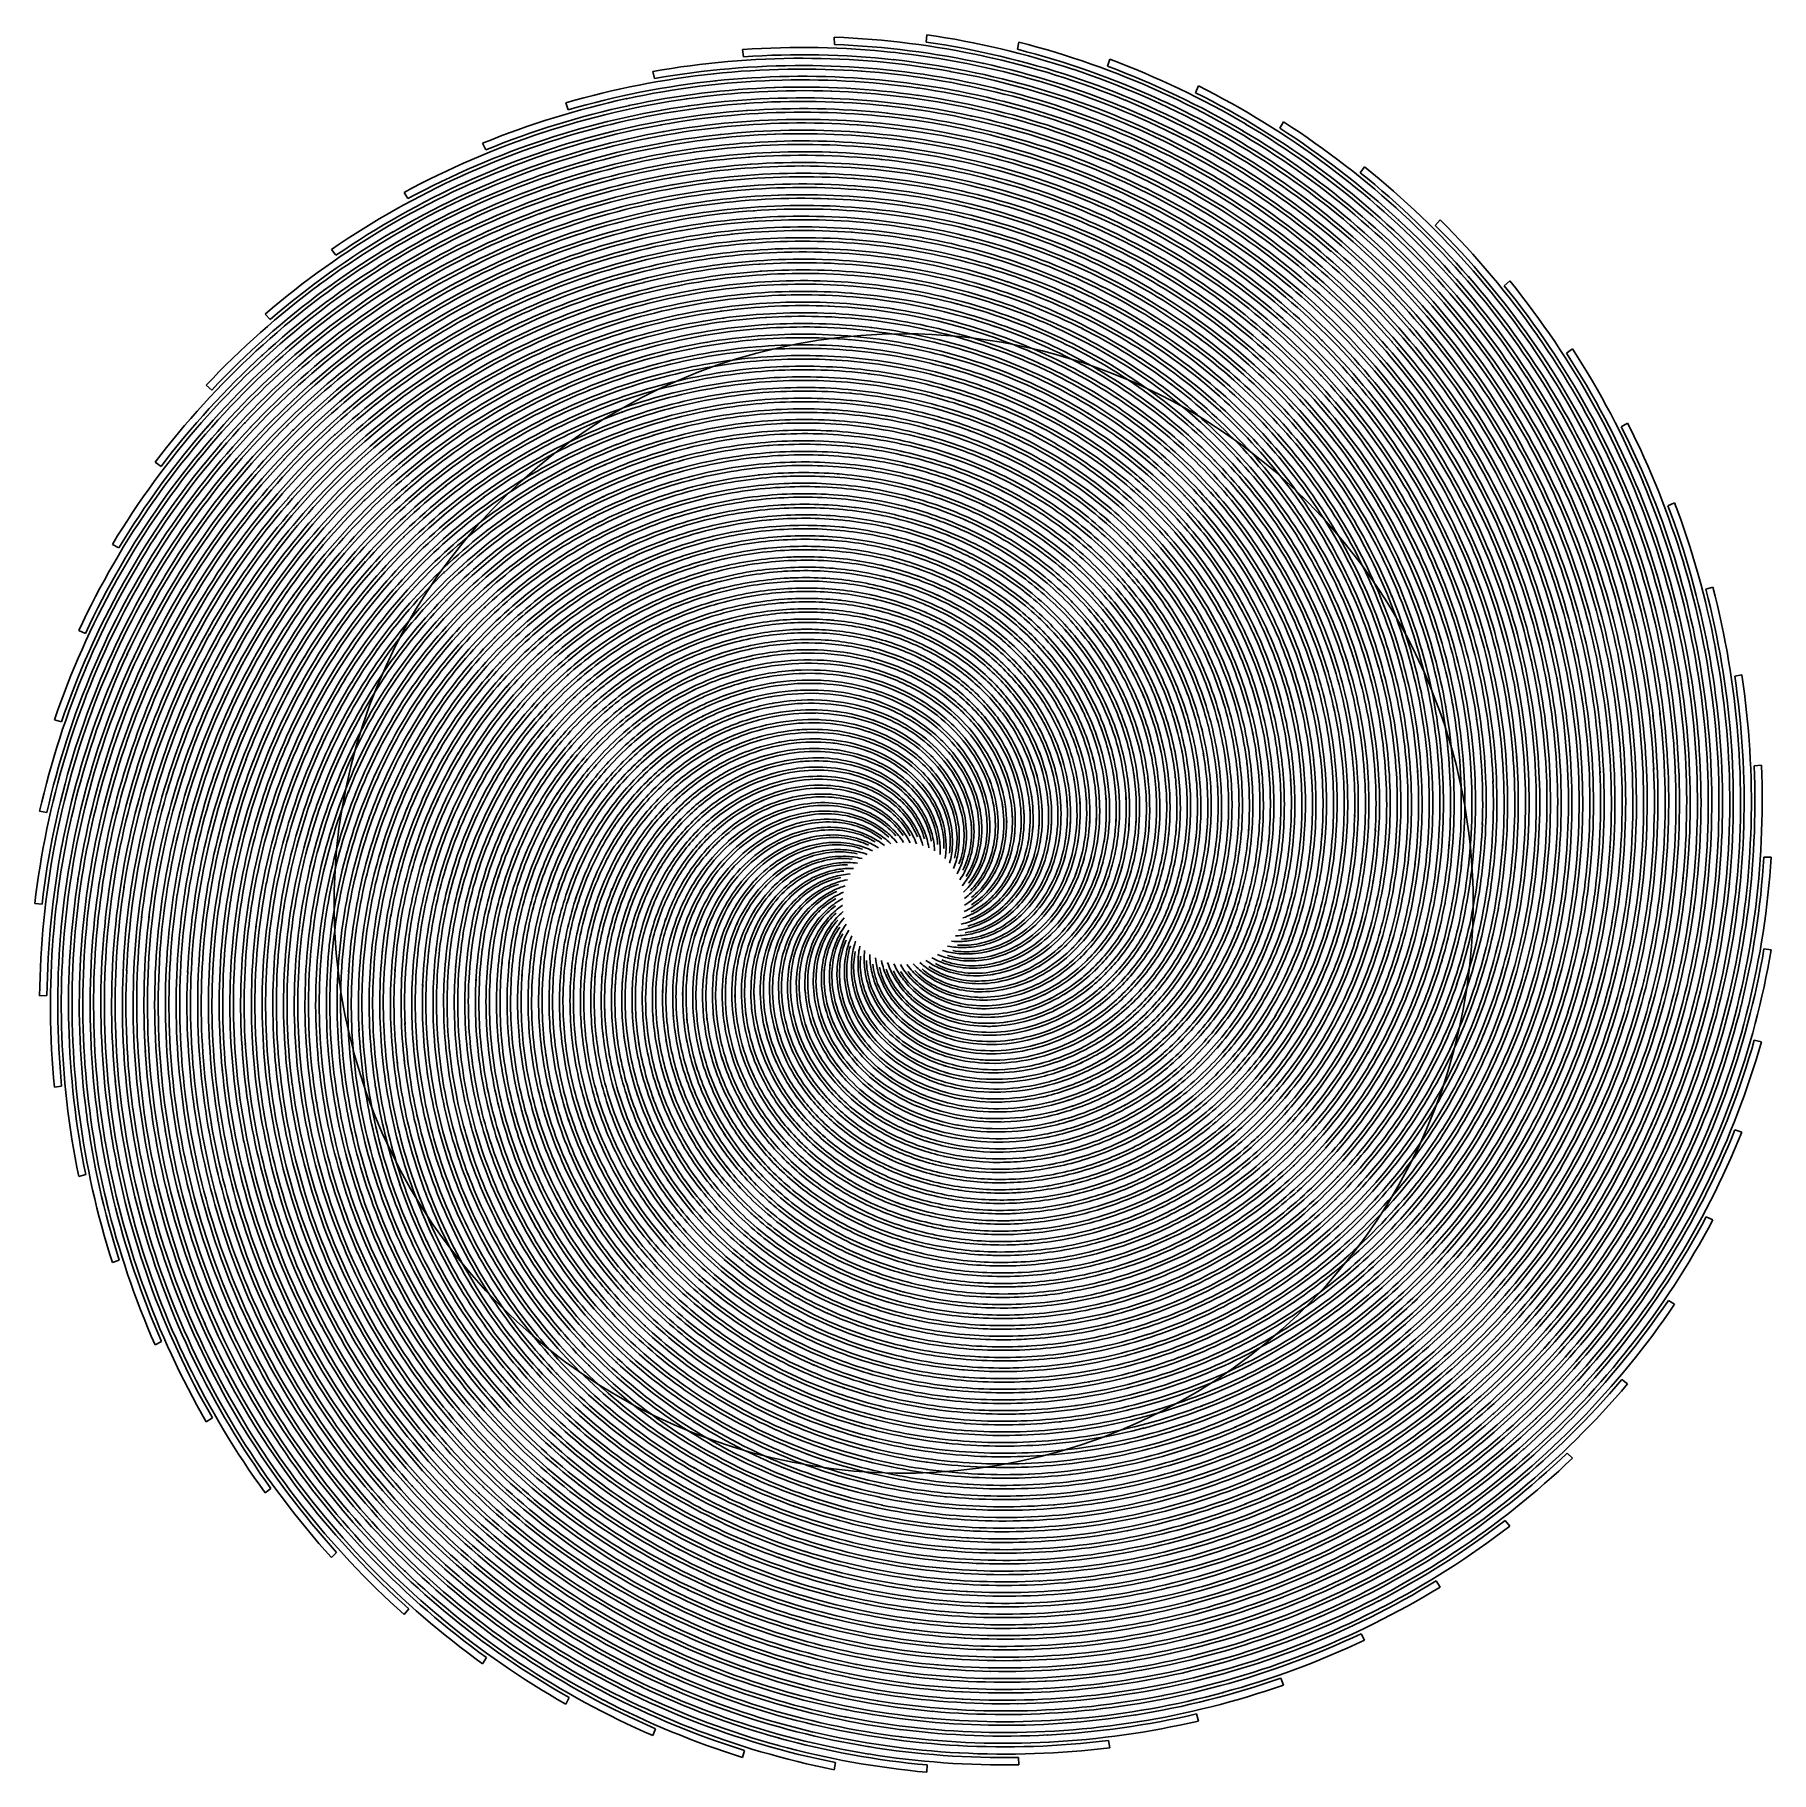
# Model space of a CAD drawing. Extents: x -32 to 185, y 69 to 286.
import ezdxf

# ---------------------------------------------------------------- set-up
doc = ezdxf.new("R2010")
doc.units = 0
doc.layers.add('Ebene_1', color=7, linetype='CONTINUOUS')

msp = doc.modelspace()

# ---------------------------------------------------------------- linework, layer by layer
at = {"layer": 'Ebene_1', "color": 7}
for p, q in [((67.584263, 285.566731), (67.584009, 285.566731)), ((67.590882, 284.65113), (67.584263, 285.566731)), ((79.056129, 284.963712), (79.147256, 285.874477)), ((79.147256, 285.874477), (79.147001, 285.874731)), ((90.490321, 284.055493), (90.677412, 284.951749)), ((90.677412, 284.951749), (90.676903, 284.951749)), ((56.11978, 284.031311), (56.119271, 284.031311)), ((56.223635, 283.12182), (56.11978, 284.031311)), ((63.68946, 282.932438), (63.622769, 282.932438)), ((74.994343, 283.669093), (74.927652, 283.676475)), ((74.938088, 282.766983), (75.069689, 282.752728)), ((86.313481, 283.20022), (86.248572, 283.214474)), ((101.762623, 281.937164), (102.04415, 282.808474)), ((102.04415, 282.808474), (102.043641, 282.808728)), ((44.883115, 281.286291), (44.88286, 281.286291)), ((45.082933, 280.392835), (44.883115, 281.286291)), ((52.526613, 280.998145), (52.460177, 280.991018)), ((63.729169, 282.029055), (63.862042, 282.029055)), ((71.081212, 281.315054), (70.947321, 281.324472)), ((70.992376, 280.416253), (71.127539, 280.406326)), ((81.98875, 280.391053), (82.121877, 280.366872)), ((82.172022, 281.275345), (82.040168, 281.299018)), ((86.161517, 282.309055), (86.291081, 282.280801)), ((97.272691, 280.660872), (97.3992, 280.618617)), ((97.518837, 281.530654), (97.4552, 281.551782)), ((52.662286, 280.10418), (52.79414, 280.11818)), ((60.048438, 280.175453), (59.914293, 280.170871)), ((60.056075, 279.272325), (60.191238, 279.277161)), ((67.282372, 278.822543), (67.145681, 278.827379)), ((77.977873, 278.310906), (78.114564, 278.291051)), ((78.130346, 279.200798), (77.994419, 279.220143)), ((88.956683, 278.42367), (88.82381, 278.457524)), ((92.919451, 279.197234), (93.049778, 279.159052)), ((93.196651, 280.056835), (93.067596, 280.094508)), ((108.483138, 278.679743), (108.422301, 278.707234)), ((112.746015, 278.632652), (113.11867, 279.469089)), ((113.11867, 279.469089), (113.11816, 279.469343)), ((34.00205, 277.362469), (34.001796, 277.362214)), ((34.29605, 276.495232), (34.00205, 277.362469)), ((41.633076, 277.888106), (41.567912, 277.874106)), ((41.86293, 277.013741), (41.993003, 277.041741)), ((49.199701, 277.870033), (49.066828, 277.850942)), ((49.303046, 276.972759), (49.436937, 276.991596)), ((56.536217, 277.293487), (56.399526, 277.28356)), ((56.575417, 276.391377), (56.713381, 276.40105)), ((63.667314, 276.195122), (63.527314, 276.195122)), ((67.225608, 277.921451), (67.363572, 277.91636)), ((74.25667, 276.972505), (74.117433, 276.987268)), ((74.135506, 276.078031), (74.275761, 276.062758)), ((84.867916, 276.619959), (84.731225, 276.649486)), ((88.710283, 277.55516), (88.844683, 277.521051)), ((99.639457, 276.500577), (99.511166, 276.547923)), ((103.661788, 276.848286), (103.787279, 276.796359)), ((104.028334, 277.673778), (103.904625, 277.724687)), ((108.146374, 277.84076), (108.266774, 277.785778)), ((38.657436, 274.424248), (38.527618, 274.391411)), ((46.013298, 274.630684), (45.878898, 274.606503)), ((46.148462, 273.737993), (46.284898, 273.762174)), ((53.220759, 274.29672), (53.082032, 274.281702)), ((63.642114, 275.292758), (63.783387, 275.292758)), ((70.556593, 274.600393), (70.414048, 274.610321)), ((80.752421, 273.771084), (80.894712, 273.745374)), ((80.937221, 274.654357), (80.796458, 274.679557)), ((84.652316, 275.743304), (84.790534, 275.713522)), ((95.074434, 274.292648), (95.20858, 274.248102)), ((95.381926, 275.141303), (95.249053, 275.185339)), ((99.302184, 275.662867), (99.431748, 275.614758)), ((114.546162, 274.152393), (114.428053, 274.216539)), ((118.658093, 273.881047), (118.772638, 273.813338)), ((119.082166, 274.679303), (119.024639, 274.713412)), ((123.316279, 274.179375), (123.775479, 274.971521)), ((123.775479, 274.971521), (123.775225, 274.971776)), ((23.599786, 272.304137), (23.599379, 272.303882)), ((23.983794, 271.473045), (23.599786, 272.304137)), ((31.131538, 273.637956), (31.067902, 273.617083)), ((31.45303, 272.793119), (31.578775, 272.83461)), ((38.855218, 273.542756), (38.987073, 273.576102)), ((53.292032, 273.396901), (53.432541, 273.411665)), ((60.24062, 273.443229), (60.09782, 273.437883)), ((60.246984, 272.540864), (60.391311, 272.545955)), ((67.036227, 272.094391), (66.890372, 272.099482)), ((70.467502, 273.702356), (70.611066, 273.692174)), ((77.016963, 271.647918), (77.163072, 271.627045)), ((77.170454, 272.536791), (77.025872, 272.55741)), ((87.293991, 271.899664), (87.152209, 271.935555)), ((90.987194, 272.746283), (91.125413, 272.70581)), ((91.264395, 273.604865), (91.127449, 273.644829)), ((105.283244, 271.742354), (105.412044, 271.683809)), ((105.679317, 272.553592), (105.552044, 272.611373)), ((109.632666, 272.65541), (109.75663, 272.593555)), ((110.056739, 273.452392), (109.934048, 273.513483)), ((114.09358, 273.370683), (114.212961, 273.305774)), ((28.540747, 269.877298), (28.415256, 269.830971)), ((35.833761, 270.864681), (35.702415, 270.826499)), ((36.062598, 269.991335), (36.19547, 270.030026)), ((43.035622, 271.298681), (42.899186, 271.269154)), ((43.201841, 270.411335), (43.340059, 270.441117)), ((50.106138, 271.196099), (49.96512, 271.175736)), ((50.208465, 270.299589), (50.351265, 270.319953)), ((57.006617, 270.577299), (56.861272, 270.566862)), ((57.044544, 269.675952), (57.191926, 269.686389)), ((63.699896, 269.464934), (63.550223, 269.464934)), ((66.97819, 271.194318), (67.125827, 271.188972)), ((73.57296, 270.276935), (73.42456, 270.292717)), ((83.477078, 270.035116), (83.331224, 270.066426)), ((87.046572, 271.032172), (87.189627, 270.996026)), ((97.292291, 270.190135), (97.1556, 270.240789)), ((101.054731, 270.639153), (101.188367, 270.584171)), ((101.421786, 271.463372), (101.289677, 271.517845)), ((124.629735, 269.533407), (124.519007, 269.609516)), ((129.196285, 269.574898), (129.142321, 269.615116)), ((21.141231, 268.295551), (21.080369, 268.26806)), ((21.55049, 267.48966), (21.671882, 267.544387)), ((28.831285, 269.022025), (28.958253, 269.069116)), ((33.226704, 267.234859), (33.094086, 267.190823)), ((40.268456, 267.88446), (40.129729, 267.849333)), ((47.195153, 268.002569), (47.05159, 267.97686)), ((53.968614, 267.608023), (53.820214, 267.592241)), ((63.673423, 268.563842), (63.82386, 268.563588)), ((70.151357, 267.884714), (69.998884, 267.895405)), ((73.451032, 269.383734), (73.60096, 269.367443)), ((79.820275, 268.019878), (79.669838, 268.04686)), ((83.260205, 269.159734), (83.407842, 269.127661)), ((92.990723, 267.894387), (93.133524, 267.847042)), ((93.298978, 268.741515), (93.157196, 268.788352)), ((96.954509, 269.353698), (97.092982, 269.302279)), ((107.052337, 267.427296), (106.921755, 267.492205)), ((110.841249, 267.474132), (110.968267, 267.404896)), ((111.293831, 268.254569), (111.168086, 268.322788)), ((115.16369, 268.121187), (115.285108, 268.04966)), ((115.642999, 268.886097), (115.522854, 268.956861)), ((119.584894, 268.567151), (119.70173, 268.492315)), ((120.09144, 269.314498), (119.975876, 269.388316)), ((124.096716, 268.804133), (124.208207, 268.727261)), ((128.689484, 268.826279), (128.796139, 268.746861)), ((133.352761, 268.628242), (133.893925, 269.366934)), ((133.893925, 269.366934), (133.893416, 269.366934)), ((13.793999, 266.168567), (13.793617, 266.168567)), ((14.264603, 265.383294), (13.793999, 266.168567)), ((26.111617, 266.037985), (25.984955, 265.985804)), ((26.431887, 265.193657), (26.560076, 265.246348)), ((33.486595, 266.370422), (33.620741, 266.414459)), ((40.46522, 267.003986), (40.604965, 267.039368)), ((47.32879, 267.110641), (47.473881, 267.136605)), ((54.037851, 266.709222), (54.188033, 266.725004)), ((60.551166, 266.722459), (60.398438, 266.717113)), ((60.555748, 265.821367), (60.709748, 265.826458)), ((66.908699, 265.370058), (66.752663, 265.375658)), ((70.060229, 266.988204), (70.213975, 266.977004)), ((76.328926, 265.864131), (76.173908, 265.886276)), ((79.633693, 267.138132), (79.785657, 267.110896)), ((85.748389, 265.354021), (85.59668, 265.392712)), ((89.169738, 266.269622), (89.317884, 266.226349)), ((89.448975, 267.126677), (89.302102, 267.169441)), ((98.927493, 265.215039), (98.78622, 265.273076)), ((102.531096, 265.601949), (102.668551, 265.53933)), ((102.927933, 266.411404), (102.791751, 266.473259)), ((106.6275, 266.631841), (106.759864, 266.565913)), ((18.965247, 264.280857), (18.844847, 264.221038)), ((19.3448, 263.461474), (19.466397, 263.521801)), ((30.838302, 263.545983), (30.703902, 263.496347)), ((37.713326, 264.399729), (37.573072, 264.358747)), ((37.940381, 263.526892), (38.082418, 263.568129)), ((44.489587, 264.72733), (44.343987, 264.695766)), ((44.654278, 263.840747), (44.801406, 263.872565)), ((51.129666, 264.546348), (50.978466, 264.524966)), ((51.229703, 263.650856), (51.38243, 263.672492)), ((57.594872, 263.877402), (57.43909, 263.866456)), ((57.63, 262.977328), (57.788072, 262.988273)), ((66.848372, 264.471257), (67.006445, 264.465402)), ((73.008632, 263.577547), (72.85005, 263.594601)), ((76.173399, 264.976784), (76.32969, 264.95413)), ((82.203841, 263.433219), (82.04755, 263.467328)), ((85.499444, 264.488566), (85.652171, 264.449366)), ((94.719852, 263.011692), (94.868507, 262.956201)), ((95.059925, 263.845838), (94.913053, 263.900311)), ((98.559165, 264.392602), (98.70222, 264.333547)), ((112.254487, 263.071255), (112.125687, 263.146855)), ((115.956599, 262.896892), (116.081072, 262.817219)), ((116.463654, 263.64271), (116.340454, 263.721365)), ((120.236022, 263.286346), (120.354894, 263.204383)), ((120.768786, 264.014602), (120.651186, 264.095547)), ((124.602753, 263.470638), (124.715771, 263.386637)), ((125.160717, 264.180056), (125.048208, 264.263547)), ((129.046357, 263.44391), (129.154284, 263.357365)), ((129.629521, 264.13322), (129.522358, 264.219002)), ((133.557925, 263.200056), (133.660507, 263.111728)), ((134.165271, 263.868492), (134.063453, 263.956056)), ((138.710184, 263.424565), (138.661312, 263.470128)), ((11.775528, 261.921727), (11.718051, 261.887872)), ((12.268608, 261.163945), (12.382772, 261.23089)), ((23.905241, 262.151327), (23.777764, 262.093545)), ((24.255241, 261.319472), (24.383609, 261.377763)), ((31.127466, 262.691473), (31.262375, 262.741364)), ((35.371251, 260.855435), (35.22896, 260.80809)), ((41.992239, 261.381327), (41.844348, 261.343654)), ((48.492064, 261.403217), (48.338573, 261.375981)), ((54.833306, 260.940453), (54.67396, 260.923653)), ((63.850587, 262.743401), (63.690732, 262.743655)), ((63.821314, 261.843582), (63.983205, 261.843072)), ((69.865247, 261.169545), (69.70132, 261.181763)), ((72.883905, 262.685873), (73.045032, 262.66831)), ((78.821692, 261.373436), (78.660565, 261.402708)), ((81.984677, 262.560128), (82.143004, 262.525255)), ((91.02054, 261.467618), (91.174031, 261.416454)), ((91.33134, 262.312709), (91.179631, 262.363109)), ((104.158152, 261.356381), (104.018152, 261.426127)), ((107.696083, 261.527945), (107.831501, 261.454381)), ((108.149938, 262.3066), (108.015283, 262.3794)), ((111.774159, 262.308127), (111.903723, 262.231509)), ((138.126766, 262.733982), (138.224257, 262.643873)), ((142.742952, 262.041109), (143.358952, 262.718201)), ((143.358952, 262.718201), (143.358698, 262.718455)), ((4.695981, 259.026015), (4.695683, 259.025506)), ((5.247133, 258.294705), (4.695981, 259.026015)), ((16.95762, 260.205071), (16.837321, 260.139653)), ((17.365707, 259.399434), (17.487609, 259.465616)), ((28.667231, 259.808998), (28.532296, 259.753507)), ((28.986304, 258.965433), (29.122613, 259.021433)), ((35.628597, 259.991253), (35.771652, 260.038598)), ((42.186967, 260.501362), (42.336894, 260.539035)), ((48.6229, 260.512053), (48.778682, 260.539544)), ((54.899742, 260.042671), (55.060615, 260.059471)), ((60.980584, 260.014925), (60.816657, 260.00958)), ((60.981603, 259.115361), (61.147057, 259.120452)), ((66.900808, 258.651069), (66.733063, 258.657433)), ((69.770302, 260.274816), (69.935502, 260.262598)), ((75.607034, 259.184088), (75.440816, 259.20827)), ((78.63231, 260.493726), (78.795474, 260.463689)), ((84.320134, 258.788524), (84.157224, 258.830524)), ((87.467846, 259.769289), (87.626682, 259.722198)), ((87.749119, 260.624053), (87.592064, 260.670126)), ((96.546727, 258.929797), (96.395272, 258.992415)), ((99.889421, 259.420816), (100.036548, 259.353616)), ((100.288294, 260.22798), (100.142439, 260.294416)), ((103.732043, 260.562708), (103.873315, 260.492198)), ((121.173259, 258.758233), (121.053368, 258.847324)), ((125.419336, 258.879142), (125.305299, 258.970524)), ((129.739485, 258.791579), (129.631303, 258.884488)), ((134.124289, 258.489178), (134.021198, 258.584124)), ((10.038151, 257.698305), (9.92521, 257.626014)), ((10.503003, 256.923722), (10.617548, 256.996777)), ((21.922152, 258.229542), (21.793886, 258.165651)), ((22.300407, 257.410414), (22.430149, 257.474814)), ((33.243504, 257.262777), (33.100195, 257.209577)), ((33.530632, 256.408522), (33.675214, 256.461976)), ((39.704128, 257.975505), (39.554201, 257.931978)), ((39.928638, 257.103177), (40.080347, 257.147213)), ((46.058098, 258.189578), (45.902061, 258.155978)), ((46.219989, 257.303759), (46.377807, 257.337614)), ((52.269267, 257.922814), (52.107122, 257.899905)), ((52.365995, 257.028086), (52.530177, 257.050995)), ((58.301237, 257.195577), (58.133491, 257.184123)), ((66.836663, 257.75405), (67.006699, 257.747178)), ((72.56445, 256.875104), (72.393141, 256.894195)), ((75.447689, 258.299033), (75.615944, 258.274087)), ((81.049476, 256.816304), (80.881221, 256.853468)), ((84.067879, 257.92536), (84.232315, 257.882851)), ((92.598978, 256.637868), (92.758578, 256.578049)), ((92.941851, 257.469468), (92.784287, 257.528268)), ((96.175854, 258.109905), (96.328836, 258.046269)), ((105.113971, 256.310013), (104.970407, 256.388413)), ((108.49052, 256.442886), (108.629502, 256.360413)), ((108.972629, 257.203214), (108.83492, 257.284668)), ((112.432414, 257.170123), (112.565542, 257.08485)), ((112.940742, 257.913905), (112.809142, 257.997905)), ((116.476891, 257.708232), (116.6034, 257.620668)), ((117.010673, 258.434451), (116.884928, 258.520997)), ((120.614022, 258.051105), (120.73544, 257.960487)), ((124.835917, 258.19136), (124.951226, 258.09896)), ((129.132139, 258.12416), (129.241594, 258.030232)), ((133.493779, 257.843141), (133.59738, 257.747178)), ((137.909638, 257.343977), (138.007893, 257.246486)), ((138.562548, 257.967614), (138.465057, 258.064087)), ((142.369533, 256.622086), (142.462442, 256.523067)), ((143.044588, 257.222304), (142.952697, 257.32005)), ((3.140371, 254.588266), (3.086577, 254.548557)), ((15.176996, 256.106122), (15.056087, 256.034849)), ((15.613517, 255.316012), (15.735011, 255.387539)), ((20.160721, 254.283065), (20.03215, 254.213065)), ((26.71568, 256.036122), (26.579447, 255.974267)), ((27.063389, 255.204266), (27.200793, 255.266375)), ((37.625508, 254.52132), (37.473544, 254.471175)), ((43.829805, 254.916121), (43.670714, 254.876157)), ((49.905047, 254.834666), (49.739338, 254.805393)), ((55.815089, 254.295793), (55.644034, 254.278229)), ((58.332546, 256.296776), (58.502582, 256.308231)), ((64.120915, 256.031794), (63.948587, 256.032558)), ((64.08706, 255.133757), (64.261169, 255.132739)), ((69.698011, 254.456666), (69.521611, 254.470411)), ((72.435395, 255.985722), (72.608486, 255.966121)), ((77.942746, 254.716048), (77.768382, 254.748375)), ((80.826239, 255.945758), (80.99653, 255.907831)), ((89.165665, 255.013866), (89.330611, 254.958121)), ((89.47952, 255.855903), (89.316102, 255.910885)), ((100.945531, 254.450811), (101.09724, 254.374447)), ((101.374695, 255.241175), (101.224258, 255.316266)), ((104.658589, 255.534157), (104.80368, 255.454739)), ((146.863028, 255.673139), (146.950592, 255.572848)), ((147.516702, 256.297795), (147.472665, 256.348195)), ((151.379178, 254.493575), (152.06416, 255.101175)), ((152.06416, 255.101175), (152.063906, 255.10143)), ((3.71081, 253.886992), (3.8175, 253.966156)), ((8.475775, 253.432374), (8.362732, 253.354483)), ((8.96738, 252.6751), (9.081238, 252.753246)), ((20.567892, 253.478192), (20.69766, 253.548446)), ((24.981969, 252.237791), (24.845074, 252.169572)), ((31.330084, 253.63321), (31.185757, 253.573901)), ((31.646484, 252.7899), (31.792594, 252.849464)), ((37.880054, 253.657647), (38.034054, 253.708301)), ((44.020714, 254.03692), (44.182096, 254.077138)), ((50.031811, 253.944265), (50.198793, 253.973283)), ((55.876943, 253.399283), (56.050289, 253.416846)), ((61.528367, 253.32241), (61.351712, 253.317319)), ((61.524294, 252.424373), (61.702985, 252.429464)), ((69.598483, 253.564228), (69.777175, 253.549974)), ((75.004016, 252.498191), (74.824561, 252.525173)), ((77.748782, 253.839138), (77.924673, 253.806301)), ((83.010241, 252.204445), (82.83435, 252.250518)), ((85.881771, 253.246555), (86.052572, 253.195137)), ((86.167372, 254.098011), (85.998099, 254.148411)), ((94.279743, 252.608918), (94.116579, 252.677137)), ((97.358473, 253.200992), (97.5168, 253.127937)), ((97.76091, 254.004592), (97.604364, 254.076374)), ((109.522703, 252.1291), (109.381175, 252.219973)), ((112.819324, 252.071318), (112.955251, 251.976881)), ((113.355142, 252.794228), (113.220233, 252.887646)), ((116.725837, 252.567936), (116.8554, 252.471209)), ((117.286346, 253.272519), (117.157801, 253.368228)), ((120.722713, 252.872119), (120.845913, 252.7731)), ((121.307404, 253.557356), (121.185477, 253.655101)), ((124.801553, 252.977246), (124.918135, 252.8767)), ((125.409408, 253.642374), (125.29359, 253.741901)), ((128.951921, 252.877973), (129.062648, 252.775391)), ((129.582939, 253.521974), (129.473485, 253.623028)), ((133.164652, 252.569209), (133.269525, 252.4651)), ((133.818071, 253.19081), (133.714216, 253.293646)), ((137.429565, 252.045354), (137.528074, 251.940481)), ((138.10462, 252.644046), (138.00662, 252.748409)), ((-3.59137, 250.956408), (-3.591676, 250.956153)), ((-2.965442, 250.288225), (-3.59137, 250.956408)), ((1.861864, 250.204225), (1.757067, 250.12048)), ((13.621595, 251.995463), (13.500966, 251.918336)), ((14.085148, 251.221135), (14.20705, 251.298772)), ((18.62133, 250.324116), (18.492556, 250.248262)), ((25.358442, 251.418917), (25.496431, 251.48739)), ((29.630712, 249.97768), (29.484755, 249.911498)), ((35.757652, 251.029462), (35.603397, 250.972699)), ((36.04147, 250.175716), (36.196743, 250.232734)), ((41.80693, 251.594045), (41.645548, 251.547717)), ((42.027876, 250.722226), (42.19104, 250.769062)), ((47.741154, 251.686699), (47.57239, 251.651063)), ((47.897954, 250.801898), (48.068245, 250.837535)), ((53.525196, 251.326263), (53.350068, 251.302335)), ((53.616832, 250.432807), (53.793996, 250.456735)), ((59.125455, 250.533353), (58.943964, 250.521898)), ((67.012299, 251.938954), (66.831063, 251.946845)), ((66.942808, 251.044226), (67.126081, 251.035826)), ((72.239395, 250.171898), (72.054086, 250.19328)), ((74.839579, 251.615936), (75.02107, 251.58819)), ((80.01322, 250.185389), (79.83122, 250.226625)), ((82.752896, 251.344844), (82.930569, 251.298008)), ((90.591885, 250.234516), (90.763703, 250.169098)), ((90.939594, 251.06179), (90.769303, 251.126444)), ((93.905306, 251.79259), (94.070252, 251.723099)), ((102.188987, 250.265571), (102.033459, 250.351098)), ((105.312771, 250.527244), (105.462444, 250.437898)), ((105.797935, 251.283753), (105.650044, 251.371826)), ((109.012084, 251.388881), (109.154884, 251.296735)), ((141.736478, 251.302335), (141.829133, 251.19619)), ((142.432151, 251.877609), (142.339751, 251.98299)), ((146.074191, 250.336844), (146.161246, 250.229425)), ((146.789974, 250.887171), (146.703174, 250.993571)), ((2.406464, 249.483606), (2.512556, 249.568116)), ((7.140515, 249.167206), (7.028258, 249.083715)), ((7.658353, 248.427751), (7.772313, 248.51226)), ((12.290194, 247.884296), (12.16959, 247.801059)), ((19.05584, 249.534006), (19.185709, 249.61037)), ((23.464851, 248.425205), (23.327829, 248.350878)), ((23.869146, 247.620077), (24.008255, 247.695423)), ((29.975341, 249.145824), (30.123105, 249.212515)), ((39.989983, 248.234296), (39.82631, 248.180841)), ((45.779625, 248.490369), (45.608061, 248.448114)), ((51.432066, 248.297423), (51.253375, 248.266878)), ((56.914726, 247.675059), (56.728908, 247.656986)), ((59.15091, 249.636334), (59.334437, 249.647788)), ((64.51037, 249.331897), (64.323533, 249.333679)), ((64.469642, 248.436151), (64.65877, 248.43386)), ((69.65092, 247.74735), (69.460011, 247.763132)), ((72.103977, 249.285315), (72.291577, 249.26317)), ((76.254232, 248.479688), (76.254232, 248.479688)), ((77.182418, 248.04975), (76.993799, 248.085896)), ((79.784638, 249.318406), (79.96842, 249.276406)), ((87.425591, 248.534915), (87.604028, 248.473569)), ((87.745046, 249.372624), (87.568646, 249.432952)), ((95.346544, 247.742768), (95.177525, 247.821423)), ((98.269237, 248.296914), (98.432656, 248.213678)), ((98.70222, 249.082697), (98.540329, 249.164915)), ((101.729277, 249.494043), (101.885823, 249.407752)), ((113.500233, 247.724187), (113.362524, 247.827532)), ((117.293728, 248.168878), (117.162891, 248.274005)), ((120.565658, 247.760841), (120.69064, 247.652659)), ((121.175041, 248.422914), (121.051331, 248.529824)), ((124.502716, 247.839241), (124.621335, 247.729532)), ((125.134499, 248.480696), (125.017153, 248.589387)), ((128.50952, 247.716805), (128.621266, 247.605568)), ((129.163448, 248.336369), (129.052466, 248.446333)), ((133.251197, 247.984841), (133.146579, 248.096078)), ((150.432268, 249.144551), (150.513977, 249.03637)), ((151.167141, 249.669934), (151.086196, 249.776843)), ((154.799508, 247.723677), (154.875618, 247.614732)), ((155.515545, 248.275278), (155.477109, 248.330005)), ((-4.666419, 246.378658), (-4.715444, 246.333603)), ((-4.024607, 245.742039), (-3.92676, 245.832148)), ((0.761361, 245.796003), (0.657557, 245.706912)), ((12.780296, 247.127277), (12.901511, 247.210768)), ((17.301256, 246.362876), (17.172202, 246.280658)), ((17.762621, 245.588803), (17.892872, 245.671785)), ((28.144317, 246.307131), (27.997165, 246.234331)), ((28.516896, 245.488003), (28.665525, 245.561312)), ((34.099032, 247.511386), (33.943759, 247.44775)), ((34.411614, 246.668076), (34.569178, 246.731967)), ((40.240201, 247.371132), (40.405656, 247.424586)), ((45.965952, 247.611932), (46.139807, 247.654696)), ((51.55323, 247.408295), (51.734212, 247.439095)), ((56.969453, 246.780077), (57.157563, 246.798149)), ((62.194513, 246.645931), (62.00284, 246.641604)), ((62.183313, 245.750185), (62.377531, 245.754512)), ((69.544265, 246.857713), (69.738229, 246.841422)), ((74.520888, 245.807457), (74.325906, 245.838257)), ((76.98209, 247.176659), (77.172745, 247.139495)), ((81.818204, 245.603312), (81.627804, 245.65473)), ((84.411006, 246.703204), (84.596316, 246.646186)), ((84.702716, 247.550077), (84.519697, 247.605823)), ((92.128068, 246.253676), (91.951668, 246.328767)), ((94.93978, 246.943749), (95.11058, 246.863568)), ((105.696626, 245.554439), (105.850626, 245.454148)), ((106.211318, 246.289567), (106.058845, 246.388585)), ((109.264339, 246.376876), (109.411211, 246.274294)), ((109.802957, 247.095713), (109.658121, 247.196768)), ((112.937433, 247.023677), (113.076669, 246.918804)), ((116.707255, 247.48695), (116.839364, 247.38055)), ((132.575888, 247.388186), (132.681779, 247.274913)), ((136.692655, 246.848295), (136.791673, 246.734513)), ((137.388583, 247.421277), (137.290074, 247.533786)), ((140.848877, 246.092803), (140.941786, 245.978258)), ((141.564151, 246.642367), (141.47226, 246.755131)), ((145.768482, 245.642766), (145.682191, 245.756803)), ((159.164458, 246.070658), (159.910022, 246.602149)), ((159.910022, 246.602149), (159.909768, 246.602404)), ((1.330805, 245.095493), (1.435805, 245.185348)), ((6.031055, 244.914511), (5.919493, 244.825166)), ((6.574052, 244.193892), (6.686907, 244.284001)), ((11.180145, 243.784074), (11.060025, 243.694728)), ((22.164072, 244.60982), (22.025879, 244.52862)), ((22.595425, 243.819456), (22.734916, 243.901419)), ((32.649904, 243.977528), (32.493103, 243.907274)), ((38.379727, 244.84782), (38.213763, 244.787238)), ((38.657945, 243.993819), (38.825691, 244.054656)), ((44.020714, 245.256366), (43.845841, 245.20673)), ((44.235551, 244.385311), (44.411951, 244.434947)), ((49.538247, 245.220475), (49.355228, 245.182802)), ((49.687665, 244.336438), (49.872974, 244.374111)), ((54.897452, 244.758475), (54.707306, 244.733529)), ((54.981706, 243.866547), (55.174143, 243.891237)), ((60.067275, 243.891747), (59.870256, 243.880801)), ((67.242918, 245.234984), (67.046154, 245.244657)), ((67.165281, 244.343311), (67.364845, 244.332874)), ((72.033468, 243.468437), (71.831613, 243.493637)), ((74.348815, 244.929275), (74.546343, 244.897711)), ((79.096347, 243.542001), (78.898565, 243.588583)), ((81.553986, 244.748293), (81.746931, 244.695856)), ((88.698829, 243.802656), (88.885156, 243.73011)), ((89.052902, 244.624584), (88.868611, 244.695856)), ((91.747522, 245.442693), (91.925959, 245.36633)), ((98.908656, 243.409637), (99.077929, 243.314691)), ((99.372948, 244.175565), (99.205457, 244.268983)), ((102.242441, 244.562474), (102.404078, 244.464729)), ((102.732187, 245.313639), (102.572078, 245.410112)), ((120.780749, 243.365855), (120.654749, 243.483201)), ((124.600207, 243.404546), (124.48108, 243.523164)), ((128.486357, 243.244691), (128.374356, 243.364328)), ((145.033863, 245.118911), (145.120663, 245.004111)), ((149.237176, 243.922547), (149.318121, 243.807237)), ((149.990122, 244.420438), (149.909686, 244.534984)), ((-10.973883, 242.05189), (-10.974188, 242.051381)), ((-10.280551, 241.453708), (-10.973883, 242.05189)), ((-5.471623, 241.883381), (-5.567078, 241.788945)), ((-4.853662, 241.224871), (-4.757317, 241.320071)), ((-0.112647, 241.413235), (-0.215662, 241.318035)), ((11.695982, 243.044619), (11.816993, 243.134219)), ((16.198361, 242.4108), (16.06951, 242.322218)), ((16.685689, 241.653272), (16.81594, 241.742617)), ((26.869604, 242.632764), (26.721433, 242.552836)), ((27.269622, 241.827126), (27.419346, 241.907563)), ((32.989722, 243.145419), (33.149068, 243.216691)), ((36.97438, 241.445053), (36.805616, 241.37709)), ((42.464167, 241.995636), (42.28624, 241.938617)), ((42.706749, 241.132471), (42.886968, 241.189744)), ((47.842209, 242.105854), (47.655627, 242.060799)), ((48.020136, 241.227926), (48.209263, 241.27298)), ((53.074904, 241.793526), (52.880177, 241.761708)), ((60.084838, 242.997018), (60.284657, 243.007964)), ((65.018443, 242.644727), (64.815315, 242.648291)), ((64.968806, 241.752035), (65.175243, 241.747963)), ((71.889904, 242.586182), (72.093795, 242.560218)), ((76.541472, 241.375562), (76.336308, 241.416799)), ((78.859619, 242.680109), (79.059947, 242.632509)), ((85.800062, 242.03229), (85.994281, 241.963563)), ((86.127408, 242.864146), (85.935226, 242.9316)), ((93.046214, 241.443272), (92.862687, 241.530326)), ((95.702908, 242.102799), (95.880581, 242.010908)), ((96.141999, 242.882727), (95.967126, 242.973091)), ((106.356154, 241.339162), (106.199863, 241.449635)), ((109.250339, 241.41909), (109.400521, 241.304544)), ((109.817212, 242.113745), (109.668557, 242.226509)), ((112.790815, 242.037636), (112.933106, 241.921817)), ((113.380342, 242.714218), (113.239324, 242.828764)), ((116.425727, 242.476727), (116.560382, 242.359127)), ((117.037655, 243.133964), (116.904528, 243.249782)), ((120.146676, 242.728982), (120.273949, 242.610109)), ((123.944243, 242.789309), (124.064643, 242.668655)), ((127.810029, 242.651345), (127.922792, 242.530182)), ((131.733087, 242.310763), (131.839232, 242.188836)), ((132.429524, 242.881455), (132.324397, 243.001855)), ((135.704, 241.763236), (135.803527, 241.640544)), ((136.420291, 242.309491), (136.321528, 242.430909)), ((140.447204, 241.525999), (140.355568, 241.647163)), ((153.447871, 242.501163), (153.522962, 242.385345)), ((154.217617, 242.972837), (154.143035, 243.087637)), ((158.441039, 241.296908), (158.372057, 241.411708)), ((0.48047, 240.732835), (0.584477, 240.828798)), ((5.143823, 240.68498), (5.033255, 240.58978)), ((5.711878, 239.98447), (5.823738, 240.080434)), ((10.288243, 239.704979), (10.169217, 239.609779)), ((10.82933, 238.984106), (10.94996, 239.080324)), ((21.075787, 240.801816), (20.937798, 240.714253)), ((21.533486, 240.027234), (21.673791, 240.115816)), ((31.408484, 240.438834), (31.249648, 240.360943)), ((31.776048, 239.619452), (31.936666, 239.697597)), ((37.28009, 240.601234), (37.45089, 240.669707)), ((53.187159, 240.905926), (53.384941, 240.937744)), ((58.130182, 241.07978), (57.928073, 241.061708)), ((58.176764, 240.187089), (58.381673, 240.204907)), ((62.979023, 239.987016), (62.769532, 239.983961)), ((62.95815, 239.094578), (63.169677, 239.097124)), ((69.723465, 241.042617), (69.514738, 241.061962)), ((69.607647, 240.157561), (69.818156, 240.137452)), ((74.157651, 239.113669), (73.944597, 239.14956)), ((76.33249, 240.507562), (76.540199, 240.465052)), ((80.745294, 238.986142), (80.537585, 239.044433)), ((83.056314, 240.141016), (83.257914, 240.07687)), ((83.356678, 240.98178), (83.15686, 241.044653)), ((89.702757, 239.061742), (89.896975, 238.976215)), ((90.091193, 239.865597), (89.899266, 239.949343)), ((92.632323, 240.650871), (92.817887, 240.56178)), ((99.774875, 239.294397), (99.60153, 239.400797)), ((102.48706, 239.667815), (102.653532, 239.557597)), ((103.006333, 240.396834), (102.841642, 240.505525)), ((105.812954, 240.626689), (105.971281, 240.51418)), ((139.71284, 241.003671), (139.805494, 240.88098)), ((143.748407, 240.029779), (143.835207, 239.905816)), ((144.501353, 240.525889), (144.415317, 240.647816)), ((148.570521, 239.30687), (148.490848, 239.429561)), ((157.654238, 240.853235), (157.723984, 240.736653)), ((162.616607, 239.447888), (162.584279, 239.506433)), ((-11.55636, 237.385813), (-11.60032, 237.335413)), ((-10.850606, 236.820722), (-10.76289, 236.920758)), ((-6.097144, 237.383522), (-6.191122, 237.28374)), ((-5.457012, 236.746904), (-5.361863, 236.847704)), ((-0.763724, 237.066867), (-0.86544, 236.966067)), ((15.309946, 238.478578), (15.181273, 238.383123)), ((15.823008, 237.738868), (15.952979, 237.834832)), ((20.198903, 237.012649), (20.060404, 236.917958)), ((25.803973, 238.964506), (25.655039, 238.877706)), ((26.230745, 238.173632), (26.381181, 238.261196)), ((30.372687, 236.905995), (30.212399, 236.820722)), ((35.772925, 238.036941), (35.602379, 237.961596)), ((36.106634, 237.204831), (36.279216, 237.280686)), ((41.108966, 238.71836), (40.928493, 238.65396)), ((41.379293, 237.864359), (41.562566, 237.929268)), ((46.345225, 238.964251), (46.155334, 238.911815)), ((46.551407, 238.09345), (46.744098, 238.146141)), ((51.447848, 238.791924), (51.248794, 238.752469)), ((51.588867, 237.909159), (51.790721, 237.948359)), ((56.385017, 238.220469), (56.177562, 238.195269)), ((56.459344, 237.330831), (56.669599, 237.355777)), ((61.127203, 237.27254), (60.911094, 237.262613)), ((67.593172, 238.540432), (67.377827, 238.553414)), ((67.504845, 237.653086), (67.722991, 237.639341)), ((73.975142, 238.241087), (74.190742, 238.204178)), ((78.298601, 236.887158), (78.082491, 236.940867)), ((80.471657, 238.137741), (80.681912, 238.078178)), ((86.920318, 237.344577), (87.122682, 237.262868)), ((87.282536, 238.159123), (87.081954, 238.23905)), ((96.196981, 237.281959), (96.381272, 237.176322)), ((96.668654, 238.04025), (96.486909, 238.14385)), ((99.27902, 238.550614), (99.454402, 238.442432)), ((109.567503, 237.195413), (109.415284, 237.320904)), ((112.382778, 237.125668), (112.527869, 236.997377)), ((112.998524, 237.776286), (112.854451, 237.90305)), ((115.884563, 237.548213), (116.022018, 237.418395)), ((116.521945, 238.178978), (116.386018, 238.30676)), ((119.470857, 237.787232), (119.599912, 237.65665)), ((120.128858, 238.397123), (120.000821, 238.525923)), ((123.131733, 237.837123), (123.253152, 237.705777)), ((123.810098, 238.425378), (123.689698, 238.555196)), ((126.858282, 237.692541), (126.972319, 237.560941)), ((127.556501, 238.258396), (127.443737, 238.388469)), ((130.641086, 237.34865), (130.74774, 237.216286)), ((131.358396, 237.891086), (131.253014, 238.021414)), ((135.205854, 237.318613), (135.10709, 237.449959)), ((147.800775, 238.836978), (147.881211, 238.713269)), ((151.858487, 237.423995), (151.932815, 237.300286)), ((152.644779, 237.86665), (152.570961, 237.989087)), ((161.845842, 238.975451), (161.909988, 238.859124)), ((166.010464, 236.868067), (166.808211, 237.317086)), ((166.808211, 237.317086), (166.807956, 237.317595)), ((-0.14696, 236.408358), (-0.044429, 236.509922)), ((4.476137, 236.490067), (4.366166, 236.388249)), ((5.06746, 235.809412), (5.178525, 235.911739)), ((9.611787, 235.657957), (9.493169, 235.556139)), ((10.177057, 234.956684), (10.297075, 235.05952)), ((20.682438, 236.254612), (20.822743, 236.350321)), ((24.945696, 235.314066), (24.795845, 235.219629)), ((30.767029, 236.099848), (30.929175, 236.185885)), ((39.954856, 235.435484), (39.771074, 235.363193)), ((40.252165, 234.591411), (40.437983, 234.664465)), ((45.046788, 235.806357), (44.852824, 235.74603)), ((45.280206, 234.943702), (45.476715, 235.004029)), ((50.016538, 235.763084), (49.812392, 235.715993)), ((50.184793, 234.886429), (50.391484, 234.93352)), ((54.832033, 235.324502), (54.618979, 235.291666)), ((61.133566, 236.380867), (61.351967, 236.39054)), ((65.645389, 235.971812), (65.422661, 235.978176)), ((65.584807, 235.083702), (65.809825, 235.07632)), ((71.94794, 236.766758), (71.726995, 236.796795)), ((71.792667, 235.890103), (72.016158, 235.858794)), ((76.020417, 234.694502), (75.795653, 234.742865)), ((78.051437, 236.032139), (78.270346, 235.977157)), ((84.289843, 235.50803), (84.501879, 235.430139)), ((84.626607, 236.331994), (84.417115, 236.408103)), ((90.859921, 235.107375), (90.659594, 235.205375)), ((93.248069, 235.870248), (93.44076, 235.767666)), ((93.694542, 236.641776), (93.503888, 236.742576)), ((102.465932, 234.821774), (102.637496, 234.697556)), ((103.014733, 235.525848), (102.844951, 235.648539)), ((105.665317, 235.755703), (105.827972, 235.629703)), ((106.236772, 236.442976), (106.075645, 236.567194)), ((108.973393, 236.525958), (109.127393, 236.398685)), ((134.469962, 236.800867), (134.56949, 236.668503)), ((138.334729, 236.045376), (138.427384, 235.912757)), ((139.08793, 236.538176), (138.996039, 236.669522)), ((142.224951, 235.078611), (142.310988, 234.945738)), ((142.995206, 235.545702), (142.909934, 235.676793)), ((155.910855, 235.787521), (155.979328, 235.663812)), ((156.712419, 236.20243), (156.644456, 236.324867)), ((-11.879327, 232.830209), (-11.963836, 232.726354)), ((-6.500853, 232.932282), (-6.592922, 232.8269)), ((-1.19635, 232.767082), (-1.296285, 232.660682)), ((14.633007, 234.576902), (14.504537, 234.474574)), ((15.170327, 233.85501), (15.300196, 233.958101)), ((19.529524, 233.2525), (19.390618, 233.150173)), ((20.037826, 232.511263), (20.178336, 232.614354)), ((25.397999, 234.538211), (25.549351, 234.633156)), ((29.540628, 233.3897), (29.378966, 233.296537)), ((29.960526, 232.597554), (30.124403, 232.691482)), ((34.773833, 234.634174), (34.601251, 234.551192)), ((35.134015, 233.814028), (35.308888, 233.898028)), ((43.945369, 232.642863), (43.747587, 232.574136)), ((48.780209, 232.718463), (48.571227, 232.663227)), ((54.933597, 234.438683), (55.149961, 234.471265)), ((59.463492, 234.511229), (59.241274, 234.494174)), ((59.497347, 233.621846), (59.721856, 233.638646)), ((63.881896, 233.346937), (63.652042, 233.346682)), ((69.915393, 234.344247), (69.686302, 234.368429)), ((69.786593, 233.465046), (70.018484, 233.439591)), ((75.798962, 233.833883), (76.026526, 233.784246)), ((81.816931, 233.561519), (82.037877, 233.487955)), ((82.127986, 234.394138), (81.909331, 234.46592)), ((87.771264, 232.651263), (87.983301, 232.554536)), ((88.169373, 233.445955), (87.959882, 233.540646)), ((90.437121, 234.323883), (90.639739, 234.223847)), ((96.423781, 232.492936), (96.614436, 232.372281)), ((96.927527, 233.227046), (96.738654, 233.345919)), ((99.383129, 233.73181), (99.563857, 233.609119)), ((99.909275, 234.45141), (99.730075, 234.57232)), ((109.058411, 232.351154), (108.902629, 232.4909)), ((112.35936, 232.920573), (112.212487, 233.061082)), ((115.089108, 232.712354), (115.228853, 232.5693)), ((115.750927, 233.314864), (115.612963, 233.455628)), ((118.542784, 232.946282), (118.673875, 232.802718)), ((119.224202, 233.527664), (119.094384, 233.669192)), ((122.069769, 232.994136), (122.19246, 232.850827)), ((122.770533, 233.553373), (122.64886, 233.695155)), ((125.660899, 232.850827), (125.775699, 232.707009)), ((126.380246, 233.387155), (126.266464, 233.528937)), ((129.306503, 232.511263), (129.413412, 232.367954)), ((130.043413, 233.024427), (129.938031, 233.165446)), ((133.75138, 232.459336), (133.653125, 232.600863)), ((146.130191, 233.897774), (146.209609, 233.765155)), ((146.916228, 234.338138), (146.837828, 234.468974)), ((150.039504, 232.499809), (150.112559, 232.367954)), ((150.840814, 232.913191), (150.768523, 233.043773)), ((159.946677, 233.926792), (160.009041, 233.803592)), ((160.762496, 234.313447), (160.700132, 234.435629)), ((-17.368147, 232.412754), (-17.368452, 232.4125)), ((-16.615353, 231.891699), (-17.368147, 232.412754)), ((-11.194727, 232.24119), (-11.109123, 232.345809)), ((-5.838322, 232.319081), (-5.74526, 232.425481)), ((-0.557007, 232.130972), (-0.455775, 232.23839)), ((4.022926, 232.33919), (3.914546, 232.231772)), ((4.637715, 231.680172), (4.747587, 231.788863)), ((9.146554, 231.653699), (9.028929, 231.545517)), ((9.735293, 230.972535), (9.85442, 231.081989)), ((14.163777, 230.715952), (14.035919, 230.606752)), ((24.291234, 231.691117), (24.140899, 231.589299)), ((24.768711, 230.931298), (24.920827, 231.034135)), ((33.974814, 231.247189), (33.800195, 231.155807)), ((34.360705, 230.440025), (34.537869, 230.53217)), ((38.998782, 232.157445), (38.812455, 232.076754)), ((39.322564, 231.324062), (39.512201, 231.405517)), ((44.20526, 231.788608), (44.405842, 231.85759)), ((48.975191, 231.848426), (49.186719, 231.903917)), ((53.471232, 232.402063), (53.252577, 232.361336)), ((53.599778, 231.521335), (53.821741, 231.561808)), ((57.988654, 231.714026), (57.760327, 231.689335)), ((58.049491, 230.827443), (58.281127, 230.851625)), ((62.303968, 230.676498), (62.066731, 230.669116)), ((63.848042, 232.459081), (64.080696, 232.458572)), ((68.062555, 231.856572), (67.825318, 231.874644)), ((67.960736, 230.975589), (68.200518, 230.956498)), ((73.913542, 232.4181), (73.679615, 232.460863)), ((73.71856, 231.552644), (73.955288, 231.508353)), ((79.505402, 231.514462), (79.736275, 231.445226)), ((79.791511, 232.354209), (79.563438, 232.421918)), ((85.255334, 230.861553), (85.477553, 230.768134)), ((85.629007, 231.666172), (85.409335, 231.757553)), ((91.360613, 230.361116), (91.151631, 230.475661)), ((93.595524, 231.113044), (93.795851, 230.994425)), ((94.075852, 231.860899), (93.877052, 231.977735)), ((102.760442, 230.712643), (102.585569, 230.850862)), ((105.256262, 230.953189), (105.42299, 230.811916)), ((105.855717, 231.613226), (105.690772, 231.751953)), ((108.437065, 231.709699), (108.594883, 231.567662)), ((111.717905, 232.298208), (111.865796, 232.155917)), ((132.996906, 231.971117), (133.096434, 231.827554)), ((136.721673, 231.22708), (136.813564, 231.084535)), ((137.492438, 231.690099), (137.40131, 231.831372)), ((141.257168, 230.712389), (141.172914, 230.853153)), ((153.942199, 230.883189), (154.008889, 230.751843)), ((154.757508, 231.268571), (154.691326, 231.398899)), ((163.954244, 231.840026), (164.011262, 231.717335)), ((164.783554, 232.198172), (164.727045, 232.31959)), ((-12.023196, 228.288859), (-12.106026, 228.179405)), ((-6.686391, 228.541114), (-6.77617, 228.430641)), ((-1.414496, 228.524823), (-1.512852, 228.412314)), ((3.780611, 228.24355), (3.673425, 228.129514)), ((14.724974, 230.013152), (14.854538, 230.123625)), ((19.064087, 229.531297), (18.925385, 229.421842)), ((19.596342, 228.807878), (19.737157, 228.91886)), ((28.909151, 229.900134), (28.745783, 229.79857)), ((29.354097, 229.122751), (29.519246, 229.224824)), ((38.240236, 228.894933), (38.050599, 228.805333)), ((38.589473, 228.073259), (38.781655, 228.163114)), ((43.03944, 229.483951), (42.83784, 229.406824)), ((43.325804, 228.639369), (43.530459, 228.717005)), ((47.737845, 229.667988), (47.524281, 229.604351)), ((47.958791, 228.805587), (48.175154, 228.869478)), ((52.302613, 229.464097), (52.078103, 229.415224)), ((52.456867, 228.588714), (52.685195, 228.637587)), ((56.703962, 228.891114), (56.468508, 228.858533)), ((62.296331, 229.789406), (62.537386, 229.796279)), ((66.391208, 229.314169), (66.145571, 229.325369)), ((66.315353, 228.432169), (66.56379, 228.41995)), ((71.98154, 230.067625), (71.738958, 230.104788)), ((71.812013, 229.19886), (72.058158, 229.159915)), ((77.359327, 229.376788), (77.600127, 229.311878)), ((77.620745, 230.222388), (77.383, 230.285261)), ((82.894423, 228.963914), (83.126823, 228.873805)), ((83.243914, 229.776933), (83.014314, 229.865006)), ((88.78792, 228.736605), (88.569265, 228.848096)), ((90.903449, 229.601042), (91.114213, 229.484715)), ((96.920654, 228.454823), (96.725672, 228.590496)), ((99.222766, 228.964933), (99.409602, 228.825442)), ((99.779966, 229.657297), (99.595166, 229.794243)), ((102.182114, 230.036061), (102.358514, 229.895806)), ((111.467177, 228.158277), (111.317504, 228.314314)), ((114.729944, 228.551805), (114.589435, 228.708096)), ((117.368564, 228.216823), (117.500674, 228.059514)), ((118.072638, 228.76766), (117.941547, 228.922933)), ((120.764968, 228.270277), (120.888422, 228.113223)), ((121.487114, 228.798969), (121.364677, 228.953733)), ((124.223734, 228.135877), (124.338789, 227.979077)), ((124.96319, 228.641405), (124.849408, 228.79566)), ((128.492211, 228.290132), (128.38632, 228.443878)), ((140.470622, 230.275334), (140.555386, 230.133552)), ((144.233062, 229.113333), (144.310953, 228.971805)), ((145.034372, 229.52366), (144.957245, 229.663661)), ((148.813866, 228.121623), (148.743103, 228.260859)), ((157.82682, 229.046642), (157.887402, 228.915805)), ((158.655367, 229.403515), (158.595294, 229.532824)), ((167.922102, 229.528242), (167.973775, 229.405551)), ((168.73894, 229.915915), (168.712976, 229.977261)), ((-17.451383, 227.711295), (-17.489769, 227.656822)), ((-16.689324, 227.224858), (-16.612782, 227.333549)), ((-11.318614, 227.724277), (-11.235097, 227.834495)), ((-6.002885, 227.952095), (-5.911707, 228.063841)), ((-0.753873, 227.911368), (-0.654448, 228.024641)), ((4.417174, 227.606168), (4.525555, 227.721222)), ((8.88842, 227.702386), (8.771507, 227.587077)), ((9.499329, 227.041585), (9.617667, 227.158167)), ((13.897802, 226.905658), (13.770428, 226.789076)), ((14.482061, 226.222712), (14.610938, 226.340312)), ((23.837532, 228.10635), (23.68679, 227.996641)), ((24.339165, 227.363077), (24.492172, 227.474059)), ((28.474336, 226.447221), (28.310459, 226.337767)), ((33.373068, 227.886168), (33.196159, 227.786386)), ((33.783905, 227.092495), (33.963105, 227.193295)), ((42.327222, 226.340057), (42.121803, 226.253766)), ((46.888171, 226.622349), (46.669771, 226.549803)), ((51.324903, 226.520276), (51.094284, 226.462748)), ((55.607889, 226.052675), (55.365307, 226.011694)), ((56.790508, 228.00835), (57.028763, 228.040423)), ((60.912621, 227.970677), (60.667493, 227.955914)), ((60.930694, 227.085876), (61.179639, 227.099876)), ((64.903388, 226.726712), (64.648842, 226.731294)), ((70.226702, 227.653004), (69.974193, 227.684313)), ((70.082629, 226.781949), (70.338448, 226.748858)), ((75.618998, 228.008095), (75.371071, 228.066132)), ((75.38278, 227.157404), (75.633507, 227.097331)), ((80.693112, 226.967258), (80.936203, 226.880967)), ((81.017912, 227.788168), (80.778385, 227.872168)), ((85.953299, 226.213548), (86.185699, 226.102057)), ((86.363372, 226.995513), (86.133772, 227.104458)), ((88.354428, 227.965077), (88.575628, 227.850786)), ((93.67647, 226.39173), (93.884942, 226.25453)), ((94.190143, 227.112604), (93.98447, 227.246749)), ((96.385345, 227.747441), (96.582872, 227.608968)), ((102.246768, 225.967912), (102.067059, 226.123694)), ((104.589862, 226.230603), (104.760916, 226.072021)), ((105.217571, 226.85984), (105.048298, 227.015876)), ((107.646701, 226.981004), (107.807065, 226.822676)), ((108.29401, 227.591913), (108.13441, 227.748204)), ((110.800776, 227.566459), (110.951213, 227.408386)), ((114.043943, 227.98035), (114.18547, 227.822786)), ((127.735956, 227.808277), (127.842611, 227.65275)), ((131.29145, 227.284167), (131.390214, 227.129149)), ((132.063742, 227.741077), (131.965996, 227.894059)), ((134.88029, 226.558967), (134.971163, 226.404967)), ((135.667854, 226.990676), (135.577745, 227.14264)), ((139.294367, 226.035112), (139.211385, 226.186312)), ((147.998557, 227.738786), (148.069829, 227.598022)), ((151.755906, 226.149403), (151.820815, 226.009148)), ((152.584452, 226.50373), (152.520052, 226.642458)), ((161.682169, 226.989149), (161.736897, 226.858822)), ((162.523188, 227.316495), (162.468716, 227.445295)), ((171.839561, 226.989404), (172.680325, 227.351622)), ((172.680325, 227.351622), (172.680325, 227.351877)), ((-11.951109, 223.82031), (-12.031545, 223.705764)), ((-6.659155, 224.219946), (-6.747228, 224.103619)), ((-1.423761, 224.34951), (-1.520208, 224.231146)), ((-0.742648, 223.759473), (-0.645208, 223.878855)), ((3.743623, 224.212565), (3.638025, 224.092164)), ((8.831961, 223.813182), (8.716321, 223.690746)), ((18.798316, 225.859221), (18.659792, 225.74213)), ((19.353837, 225.154638), (19.494524, 225.273256)), ((23.580491, 224.569438), (23.42924, 224.451328)), ((24.105594, 223.843728), (24.259008, 223.962601)), ((28.943438, 225.685111), (29.110191, 225.796093)), ((32.965286, 224.561292), (32.786595, 224.452601)), ((33.40005, 223.781619), (33.581541, 223.891328)), ((37.67489, 225.657366), (37.482708, 225.559111)), ((38.049581, 224.848165), (38.244309, 224.946929)), ((42.638531, 225.505911), (42.847004, 225.592457)), ((47.134826, 225.768602), (47.355772, 225.841148)), ((51.504867, 225.651766), (51.738794, 225.709039)), ((55.719634, 225.174493), (55.96578, 225.214966)), ((59.707856, 225.239911), (59.454329, 225.217256)), ((59.751129, 224.35791), (60.00822, 224.379801)), ((63.598841, 224.104892), (63.335387, 224.102346)), ((64.85197, 225.845221), (65.110079, 225.839621)), ((68.651319, 225.184675), (68.389137, 225.209875)), ((68.531173, 224.312346), (68.797174, 224.285365)), ((73.789833, 225.721257), (73.531978, 225.774202)), ((73.578051, 224.866492), (73.839724, 224.811511)), ((78.655219, 224.881256), (78.909256, 224.798783)), ((78.956601, 225.70853), (78.705619, 225.788712)), ((83.704642, 224.356383), (83.949006, 224.247183)), ((84.09257, 225.146747), (83.851515, 225.253147)), ((89.139447, 224.042274), (88.91112, 224.173619)), ((91.103267, 224.905183), (91.322431, 224.769511)), ((91.594031, 225.639039), (91.377667, 225.771911)), ((96.65109, 223.734528), (96.449745, 223.889546)), ((98.801747, 224.261437), (98.994184, 224.102855)), ((99.388984, 224.923511), (99.198584, 225.079038)), ((101.639422, 225.321366), (101.820659, 225.163038)), ((113.463579, 223.90151), (113.322052, 224.073328)), ((116.679255, 224.127292), (116.5474, 224.297837)), ((119.965185, 224.171837), (119.842494, 224.341619)), ((123.311952, 224.030819), (123.198424, 224.198819)), ((126.710646, 223.698637), (126.605264, 223.865873)), ((138.492293, 225.629875), (138.576039, 225.476638)), ((142.116769, 224.494347), (142.193133, 224.342128)), ((142.932588, 224.872602), (142.856734, 225.022784)), ((155.494673, 224.34391), (155.553218, 224.204928)), ((156.335437, 224.669474), (156.277401, 224.806929)), ((165.4973, 224.709438), (165.546428, 224.579874)), ((166.349519, 225.007765), (166.300901, 225.135547)), ((-22.701566, 222.148708), (-22.701821, 222.148454)), ((-21.897456, 221.71089), (-22.701566, 222.148708)), ((-17.288118, 223.147545), (-17.361503, 223.034782)), ((-16.544971, 222.634381), (-16.471077, 222.747654)), ((-11.227334, 223.280927), (-11.145803, 223.396746)), ((-5.955871, 223.655364), (-5.866882, 223.77271)), ((4.401364, 223.597582), (4.508154, 223.719)), ((9.464533, 223.174018), (9.581573, 223.297218)), ((13.8305, 223.1562), (13.704017, 223.032236)), ((14.436727, 222.493618), (14.56461, 222.618345)), ((18.728316, 222.246454), (18.589894, 222.121217)), ((19.306109, 221.560962), (19.446415, 221.687471)), ((28.233307, 223.0414), (28.067954, 222.923036)), ((28.72598, 222.295581), (28.893827, 222.414963)), ((37.301217, 222.45569), (37.105726, 222.348017)), ((37.699326, 221.659471), (37.897617, 221.767653)), ((41.805912, 223.221109), (41.596675, 223.125909)), ((42.141912, 222.398417), (42.354203, 222.494127)), ((46.228898, 223.591473), (46.005407, 223.509764)), ((46.499735, 222.74689), (46.726535, 222.828854)), ((50.537338, 223.581546), (50.300356, 223.515109)), ((50.741229, 222.720418), (50.981521, 222.786854)), ((54.700179, 223.209145), (54.450215, 223.159509)), ((54.83687, 222.336817), (55.089888, 222.385945)), ((58.689673, 222.494127), (58.427746, 222.463581)), ((58.757128, 221.616453), (59.022619, 221.646235)), ((63.572623, 223.224927), (63.839642, 223.226455)), ((67.256154, 222.672563), (66.98379, 222.691654)), ((67.160445, 221.800235), (67.436881, 221.779617)), ((72.135286, 223.3718), (71.866486, 223.4194)), ((71.94794, 222.51449), (72.220304, 222.464599)), ((76.783799, 222.715581), (77.050054, 222.636927)), ((77.061509, 223.5482), (76.799836, 223.624309)), ((81.614058, 222.401727), (81.869877, 222.295326)), ((81.978568, 223.200236), (81.726313, 223.303582)), ((86.830718, 222.331217), (86.590681, 222.461036)), ((88.670065, 223.297473), (88.901192, 223.163073)), ((93.494978, 221.716744), (93.71007, 221.558926)), ((94.040724, 222.407581), (93.82767, 222.562599)), ((96.084981, 223.056927), (96.288363, 222.898854)), ((104.325643, 222.194526), (104.153061, 222.369399)), ((106.605863, 222.350817), (106.769282, 222.173908)), ((107.278373, 222.929145), (107.116482, 223.102745)), ((109.63623, 222.941363), (109.789466, 222.765472)), ((110.327067, 223.500091), (110.175358, 223.673182)), ((112.755178, 223.362382), (112.897978, 223.188273)), ((115.953545, 223.609291), (116.086927, 223.435946)), ((119.222675, 223.676237), (119.346639, 223.504164)), ((122.553406, 223.558128), (122.66846, 223.387327)), ((125.936318, 223.250127), (126.042463, 223.080854)), ((129.36123, 222.748672), (129.458976, 222.580672)), ((130.150322, 223.172745), (130.053594, 223.3382)), ((132.818724, 222.04969), (132.908324, 221.883471)), ((133.62207, 222.448054), (133.533234, 222.612236)), ((137.114946, 221.523035), (137.033746, 221.685435)), ((145.743282, 223.149327), (145.812518, 222.998636)), ((146.572083, 223.500091), (146.503101, 223.649)), ((150.20165, 221.916562), (150.13954, 222.064199)), ((159.203149, 222.321799), (159.25584, 222.183581)), ((160.055113, 222.61809), (160.003186, 222.754527)), ((169.260249, 222.209035), (169.304031, 222.080744)), ((170.122905, 222.476818), (170.079632, 222.603836)), ((-11.668716, 219.434742), (-11.74648, 219.314851)), ((-6.425278, 219.978452), (-6.510882, 219.856524)), ((-5.703209, 219.43856), (-5.616409, 219.56176)), ((-1.229568, 220.25107), (-1.32403, 220.126343)), ((-0.528855, 219.68496), (-0.433018, 219.811215)), ((3.906691, 220.255652), (3.802884, 220.128633)), ((4.584319, 219.663579), (4.689617, 219.792124)), ((8.972547, 219.99627), (8.858307, 219.866706)), ((9.625711, 219.378996), (9.74186, 219.510087)), ((13.956882, 219.476997), (13.83129, 219.345396)), ((23.515353, 221.090053), (23.364026, 220.963798)), ((24.063034, 220.382161), (24.216856, 220.509943)), ((28.181507, 219.692342), (28.015059, 219.564815)), ((32.747904, 221.282489), (32.566922, 221.16438)), ((33.206086, 220.517579), (33.389359, 220.636707)), ((41.472712, 220.137288), (41.259148, 220.032161)), ((41.832385, 219.32656), (42.048749, 219.431942)), ((45.757734, 220.585543), (45.529152, 220.494161)), ((46.052498, 219.750888), (46.284389, 219.842524)), ((49.936611, 220.657579), (49.693519, 220.581979)), ((50.165193, 219.804851), (50.411593, 219.880451)), ((53.979305, 220.370961), (53.722723, 220.31267)), ((54.139669, 219.504997), (54.400833, 219.563033)), ((57.856545, 219.744015), (57.586472, 219.704815)), ((62.478077, 221.458635), (62.205458, 221.448707)), ((62.47604, 220.581216), (62.753241, 220.58987)), ((66.04248, 220.127106), (65.759425, 220.139579)), ((70.658157, 220.969398), (70.377902, 221.011907)), ((70.493975, 220.110815), (70.777794, 220.06627)), ((75.337216, 221.316853), (75.063325, 221.388635)), ((75.083179, 220.480161), (75.36038, 220.405579)), ((79.685111, 220.359761), (79.952893, 220.256415)), ((80.02722, 221.16438), (79.762238, 221.26518)), ((84.248352, 219.750888), (84.503916, 219.619288)), ((84.673698, 220.514779), (84.421443, 220.642816)), ((86.383481, 221.576235), (86.626572, 221.443362)), ((89.225229, 219.374669), (88.987992, 219.528924)), ((91.038103, 220.248525), (91.265922, 220.090452)), ((91.563231, 220.951834), (91.338213, 221.106343)), ((98.124146, 219.632269), (98.321165, 219.452306)), ((98.740147, 220.261252), (98.54491, 220.437907)), ((100.841676, 220.689652), (101.027749, 220.510452)), ((101.477022, 221.302853), (101.29324, 221.478744)), ((103.671715, 221.598126), (103.846079, 221.420198)), ((111.95845, 219.372633), (111.81565, 219.563033)), ((115.050671, 219.616233), (114.918053, 219.804597)), ((118.212129, 219.681906), (118.089183, 219.868233)), ((121.433659, 219.564306), (121.320386, 219.748342)), ((124.705589, 219.259869), (124.60148, 219.441615)), ((136.298364, 221.15038), (136.380073, 220.985943)), ((139.790222, 220.047433), (139.86404, 219.885033)), ((140.619022, 220.393361), (140.545459, 220.553979)), ((149.360885, 221.594053), (149.423503, 221.444635)), ((152.959143, 219.826742), (153.015143, 219.678851)), ((153.810598, 220.120743), (153.755107, 220.266852)), ((162.870898, 220.082306), (162.917225, 219.945615)), ((163.732789, 220.34907), (163.686462, 220.484488)), ((172.960325, 219.487942), (172.998507, 219.360669)), ((173.813563, 219.786779), (173.794217, 219.850924)), ((-22.28462, 217.465067), (-22.316948, 217.406776)), ((-16.948554, 218.616632), (-17.019165, 218.499032)), ((-16.187997, 218.129941), (-16.116597, 218.248304)), ((-10.926766, 218.921069), (-10.847806, 219.042232)), ((14.583879, 218.835032), (14.711152, 218.967905)), ((18.848716, 218.702414), (18.710803, 218.569032)), ((19.447789, 218.036268), (19.587789, 218.171432)), ((23.637662, 217.677613), (23.485826, 217.542449)), ((28.696656, 218.963069), (28.865293, 219.09136)), ((32.716085, 218.058922), (32.533576, 217.931395)), ((33.196922, 217.309795), (33.382486, 217.43834)), ((37.11438, 219.299069), (36.916089, 219.181724)), ((37.535654, 218.516596), (37.736745, 218.63445)), ((45.471625, 217.614486), (45.237952, 217.513431)), ((49.521701, 217.758813), (49.272755, 217.67354)), ((53.443741, 217.547795), (53.179268, 217.480086)), ((57.947927, 218.871178), (58.222582, 218.90936)), ((61.542112, 218.798632), (61.259567, 218.780814)), ((61.563494, 217.924522), (61.850113, 217.940813)), ((65.010552, 217.558231), (64.716806, 217.563831)), ((65.969935, 219.255542), (66.257317, 219.241287)), ((69.358956, 218.524996), (69.067501, 218.561905)), ((69.217683, 217.665904), (69.513211, 217.626449)), ((73.785506, 219.02416), (73.50016, 219.091614)), ((73.553869, 218.184668), (73.844051, 218.114159)), ((77.9206, 218.239904), (78.201364, 218.139104)), ((78.240564, 219.049614), (77.963619, 219.14736)), ((82.26875, 217.830595), (82.536786, 217.700522)), ((82.672714, 218.601868), (82.407732, 218.728123)), ((87.032063, 217.685249), (86.781845, 217.83925)), ((88.720974, 218.660414), (88.961265, 218.502341)), ((93.629888, 217.757286), (93.40996, 217.935977)), ((95.525489, 218.433359), (95.734726, 218.252123)), ((96.122145, 219.076851), (95.914944, 219.254524)), ((103.185024, 217.627468), (103.009642, 217.823977)), ((105.320408, 217.830086), (105.486117, 217.632304)), ((106.017099, 218.372268), (105.852917, 218.566487)), ((108.230629, 218.432596), (108.385138, 218.237359)), ((108.944375, 218.955941), (108.791393, 219.148123)), ((111.227904, 218.869396), (111.371977, 218.675941)), ((114.304343, 219.134123), (114.437725, 218.943214)), ((117.450274, 219.221433), (117.573728, 219.032814)), ((120.656786, 219.126742), (120.770822, 218.94016)), ((123.914716, 218.845723), (124.019334, 218.661687)), ((127.213883, 218.37405), (127.309846, 218.192559)), ((128.018502, 218.763759), (127.923047, 218.943214)), ((130.544613, 217.708668), (130.632177, 217.528958)), ((131.362214, 218.072668), (131.275414, 218.249832)), ((134.726799, 217.18354), (134.648144, 217.358413)), ((143.282589, 218.740087), (143.349534, 218.579214)), ((144.123353, 219.058014), (144.056917, 219.217105)), ((147.617247, 217.515213), (147.557938, 217.672268)), ((156.526346, 217.846886), (156.575983, 217.700777)), ((157.387984, 218.111359), (157.338856, 218.255941)), ((166.485701, 217.626449), (166.526174, 217.491286)), ((167.356756, 217.862668), (167.316284, 217.996813)), ((-21.475165, 217.062631), (-21.410765, 217.178194)), ((-11.182508, 215.140811), (-11.257676, 215.015574)), ((-5.990565, 215.825793), (-6.073878, 215.697757)), ((-5.250601, 215.311611), (-5.16627, 215.44092)), ((-0.837797, 216.238921), (-0.930171, 216.107575)), ((-0.118603, 215.697248), (-0.025058, 215.829866)), ((4.264149, 216.382739), (4.162132, 216.248848)), ((4.960968, 215.814339), (5.064377, 215.949502)), ((9.304144, 216.260812), (9.191685, 216.124375)), ((9.977213, 215.666193), (10.091352, 215.804157)), ((14.27089, 215.876957), (14.146697, 215.73772)), ((14.918276, 215.256629), (15.044556, 215.397647)), ((19.153789, 215.235756), (19.016564, 215.093974)), ((24.207107, 216.988558), (24.360928, 217.124994)), ((28.313539, 216.408448), (28.146099, 216.271757)), ((28.850173, 215.696484), (29.020006, 215.834448)), ((37.110308, 216.197175), (36.909471, 216.070157)), ((37.553981, 215.428956), (37.758126, 215.556993)), ((41.323803, 217.098522), (41.10642, 216.983467)), ((41.705621, 216.300012), (41.926058, 216.415321)), ((45.789043, 216.790521), (46.026534, 216.89234)), ((49.773192, 216.914994), (50.026465, 217.000521)), ((53.627269, 216.689467), (53.896069, 216.756667)), ((57.208472, 216.999249), (56.929235, 216.951649)), ((57.322763, 216.132521), (57.606327, 216.179357)), ((60.789421, 216.134557), (60.496439, 216.109102)), ((60.832948, 215.265029), (61.130003, 215.288956)), ((64.96117, 216.688958), (65.259243, 216.681321)), ((68.238955, 216.047757), (67.935536, 216.079066)), ((68.120337, 215.189683), (68.427573, 215.155829)), ((72.408668, 216.680048), (72.110849, 216.743176)), ((72.199431, 215.839284), (72.502086, 215.772848)), ((76.324599, 216.051575), (76.618345, 215.953575)), ((76.622163, 216.865103), (76.332235, 216.960049)), ((80.449257, 215.824266), (80.730785, 215.695466)), ((80.831076, 216.601903), (80.553366, 216.72663)), ((84.525806, 215.159902), (84.792316, 215.001829)), ((84.988571, 215.89223), (84.725625, 216.045975)), ((86.548681, 216.961321), (86.801445, 216.803503)), ((90.711521, 215.642266), (90.946212, 215.458229)), ((91.269485, 216.310703), (91.037085, 216.490412)), ((93.052324, 217.100812), (93.274287, 216.918049)), ((97.193527, 215.089392), (97.394873, 214.884229)), ((97.837528, 215.680957), (97.63771, 215.882048)), ((99.794221, 216.151866), (99.983094, 215.949502)), ((100.45604, 216.727903), (100.268948, 216.926449)), ((102.505641, 217.067467), (102.682551, 216.867649)), ((110.220158, 214.975611), (110.077612, 215.186374)), ((113.192488, 215.245174), (113.060888, 215.452375)), ((116.234054, 215.338847), (116.112381, 215.543247)), ((119.334421, 215.252556), (119.222675, 215.453647)), ((122.484933, 214.98172), (122.38286, 215.179756)), ((133.897234, 216.845758), (133.976398, 216.668594)), ((137.260801, 215.783539), (137.332074, 215.608411)), ((138.101566, 216.094593), (138.030802, 216.266921)), ((146.765792, 217.225794), (146.82561, 217.066703)), ((150.228886, 215.503284), (150.281831, 215.346229)), ((151.090014, 215.763939), (151.037578, 215.919211)), ((160.052059, 215.654484), (160.095332, 215.509902)), ((160.922605, 215.88892), (160.879587, 216.031721)), ((170.915814, 215.160411), (170.881196, 215.292774)), ((176.585311, 216.54743), (177.460184, 216.818267)), ((177.460184, 216.818267), (177.45993, 216.818521)), ((-21.637311, 212.944081), (-21.698147, 212.824445)), ((-16.401891, 214.181173), (-16.469601, 214.058737)), ((-15.624916, 213.721718), (-15.556418, 213.845173)), ((-10.423249, 214.653865), (-10.346962, 214.780374)), ((19.773531, 214.590228), (19.912946, 214.733538)), ((23.941921, 214.341792), (23.789881, 214.19721)), ((24.531856, 213.671573), (24.685882, 213.817173)), ((28.624874, 213.1999), (28.456518, 213.053536)), ((32.865758, 214.900265), (32.681467, 214.763065)), ((33.367977, 214.167173), (33.555577, 214.305901)), ((37.285435, 213.159682), (37.081289, 213.021972)), ((41.354857, 214.113719), (41.133402, 213.988482)), ((41.758567, 213.328445), (41.983585, 213.454445)), ((45.367006, 214.687974), (45.128242, 214.576737)), ((45.70657, 213.875719), (45.949152, 213.98721)), ((49.289555, 214.89492), (49.033482, 214.799719)), ((49.562428, 214.060773), (49.823083, 214.156228)), ((53.091195, 214.749828), (52.818322, 214.672701)), ((53.296359, 213.8999), (53.573305, 213.976519)), ((56.743162, 214.270519), (56.455017, 214.21401)), ((56.878581, 213.410409), (57.171563, 213.4659)), ((60.217966, 213.476591), (59.914802, 213.442991)), ((64.15986, 214.975865), (63.855169, 214.974847)), ((64.133387, 214.109901), (64.442915, 214.109137)), ((67.298918, 213.548118), (66.983281, 213.573827)), ((71.208485, 214.294446), (70.897685, 214.353501)), ((71.021139, 213.453682), (71.336012, 213.391318)), ((75.17507, 214.620774), (74.872161, 214.712665)), ((74.899397, 213.804955), (75.20587, 213.709246)), ((78.792928, 213.741828), (79.087692, 213.614046)), ((79.153365, 214.524046), (78.862419, 214.647247)), ((82.658205, 213.265063), (82.937441, 213.106991)), ((83.099841, 214.004519), (82.82315, 214.158264)), ((86.967918, 213.068554), (86.709299, 213.251063)), ((88.509447, 214.06561), (88.757119, 213.8803)), ((89.047047, 214.744992), (88.802174, 214.92572)), ((92.960433, 213.172663), (92.735669, 213.378591)), ((94.711198, 213.887682), (94.925016, 213.679973)), ((95.336617, 214.493246), (95.124835, 214.696628)), ((101.800804, 213.168845), (101.623641, 213.390045)), ((103.796188, 213.428991), (103.962661, 213.207791)), ((104.515534, 213.931973), (104.350334, 214.149355)), ((106.589573, 214.05161), (106.744591, 213.833719)), ((107.324955, 214.53601), (107.171209, 214.750083)), ((109.469757, 214.510301), (109.613321, 214.296228)), ((112.427323, 214.800738), (112.560196, 214.589719)), ((115.454381, 214.915792), (115.576817, 214.708338)), ((118.541002, 214.85241), (118.653511, 214.648265)), ((121.678532, 214.604737), (121.781368, 214.403901)), ((124.857044, 214.169973), (124.950462, 213.972191)), ((125.675918, 214.522519), (125.583008, 214.717247)), ((128.066356, 213.544046), (128.15112, 213.349573)), ((128.896684, 213.8719), (128.812684, 214.063573)), ((132.138324, 213.0263), (132.062469, 213.215172)), ((140.624877, 214.519465), (140.688768, 214.347137)), ((141.476332, 214.803029), (141.41295, 214.973065)), ((143.979535, 213.051754), (144.036044, 212.881972)), ((144.840663, 213.307063), (144.784408, 213.475318)), ((153.660671, 213.5723), (153.707253, 213.416773)), ((154.530963, 213.803173), (154.48489, 213.956664)), ((163.524571, 213.249536), (163.562244, 213.106736)), ((164.403263, 213.453682), (164.366099, 213.5947)), ((170.036868, 214.954483), (170.071741, 214.821356)), ((-26.067933, 211.025825), (-26.914043, 211.37608)), ((-26.914043, 211.37608), (-26.914043, 211.375571)), ((-20.843892, 212.512881), (-20.782292, 212.633281)), ((-10.498799, 210.948443), (-10.571293, 210.817352)), ((-5.361761, 211.771389), (-5.442503, 211.637244)), ((-4.604869, 211.283171), (-4.523135, 211.418334)), ((-0.255142, 212.321972), (-0.34492, 212.184517)), ((0.48187, 211.805498), (0.572946, 211.94448)), ((4.809533, 212.602226), (4.709703, 212.461463)), ((5.524746, 212.058262), (5.62577, 212.200299)), ((9.820693, 212.615717), (9.710042, 212.471899)), ((10.51265, 212.044262), (10.625007, 212.189862)), ((14.76733, 212.365754), (14.644334, 212.218117)), ((15.433833, 211.767062), (15.558713, 211.916226)), ((19.63791, 211.855644), (19.501397, 211.704953)), ((20.277354, 211.230989), (20.416158, 211.383207)), ((24.422478, 211.090989), (24.270539, 210.937243)), ((29.182278, 212.506008), (29.3529, 212.653645)), ((33.192086, 211.815935), (33.005758, 211.668044)), ((33.714923, 211.099389), (33.903796, 211.248043)), ((37.749981, 212.406226), (37.957181, 212.544699)), ((41.562057, 211.192552), (41.336275, 211.05637)), ((45.440061, 211.815171), (45.195697, 211.693244)), ((45.800752, 211.015134), (46.049189, 211.137571)), ((49.236101, 212.075317), (48.973155, 211.969426)), ((49.53061, 211.252116), (49.797629, 211.357753)), ((52.918359, 211.986735), (52.637849, 211.899935)), ((53.144904, 211.146225), (53.429996, 211.232516)), ((56.458071, 211.566735), (56.160253, 211.501316)), ((56.614617, 210.71477), (56.917526, 210.779425)), ((59.827747, 210.834661), (59.513638, 210.79317)), ((60.283638, 212.612917), (60.59113, 212.644736)), ((63.490914, 212.390444), (63.174768, 212.382808)), ((63.485823, 211.529316), (63.806551, 211.534916)), ((66.538335, 211.036007), (66.21048, 211.056625)), ((67.201681, 212.692336), (67.521645, 212.663827)), ((70.184702, 211.877535), (69.861175, 211.932517)), ((70.019247, 211.038552), (70.346848, 210.979752)), ((73.90056, 212.326299), (73.584414, 212.415644)), ((73.646524, 211.509716), (73.966488, 211.416298)), ((77.303327, 211.592698), (77.611327, 211.466189)), ((77.642127, 212.377972), (77.3382, 212.500154)), ((80.948167, 211.286734), (81.240894, 211.128152)), ((81.368676, 212.03128), (81.079003, 212.185281)), ((85.037443, 211.290553), (84.765588, 211.474589)), ((86.449917, 212.380772), (86.711081, 212.193681)), ((90.127084, 211.097607), (90.366866, 210.883789)), ((90.715085, 211.726844), (90.477339, 211.935571)), ((92.353341, 212.554626), (92.580141, 212.344117)), ((96.684691, 211.193316), (96.48309, 211.421898)), ((98.501129, 211.718444), (98.692038, 211.489098)), ((99.187893, 212.253753), (98.998765, 212.478517)), ((101.097495, 212.649317), (101.275677, 212.424044)), ((108.255065, 210.719861), (108.113792, 210.954043)), ((111.112595, 211.022261), (110.982522, 211.251352)), ((113.242379, 210.768988), (113.362524, 210.540406)), ((114.038089, 211.151825), (113.918961, 211.375825)), ((116.214454, 210.742516), (116.323909, 210.51877)), ((117.022637, 211.103207), (116.913437, 211.323898)), ((120.056567, 210.873352), (119.957549, 211.089461)), ((131.296796, 212.724663), (131.373159, 212.533245)), ((134.537926, 211.708771), (134.606144, 211.520407)), ((135.389636, 211.98368), (135.322181, 212.16899)), ((138.640693, 210.742261), (138.580875, 210.924516)), ((147.313574, 211.380407), (147.362956, 211.212916)), ((148.183102, 211.606953), (148.133975, 211.772408)), ((157.05071, 211.432334), (157.09042, 211.279607)), ((157.928639, 211.633935), (157.888675, 211.785389)), ((167.818757, 210.806407), (167.787193, 210.945643)), ((173.512689, 212.06819), (173.542471, 211.93608)), ((174.399018, 212.243063), (174.36949, 212.373899)), ((-15.655156, 209.849824), (-15.719683, 209.722806)), ((-14.862475, 209.418624), (-14.796853, 209.547424)), ((-9.723529, 210.488225), (-9.650449, 210.619825)), ((5.536381, 208.923278), (5.438837, 208.775387)), ((10.516036, 209.069896), (10.407065, 208.917678)), ((11.22548, 208.521604), (11.335953, 208.675096)), ((15.439102, 208.951023), (15.317786, 208.795496)), ((20.29535, 208.571241), (20.159525, 208.411386)), ((25.031885, 210.440115), (25.186217, 210.595388)), ((29.109402, 210.075351), (28.940664, 209.91906)), ((29.686712, 209.399533), (29.858428, 209.557351)), ((33.688704, 208.814077), (33.50085, 208.65575)), ((37.633908, 210.195242), (37.426963, 210.047097)), ((38.118818, 209.457569), (38.328818, 209.606733)), ((41.98613, 210.421024), (42.215731, 210.55797)), ((45.68697, 209.006005), (45.436497, 208.872878)), ((49.358028, 209.309423), (49.087701, 209.193096)), ((49.672138, 208.497423), (49.947047, 208.614005)), ((52.921922, 209.268187), (52.632759, 209.171205)), ((56.350653, 208.898587), (56.042907, 208.824005)), ((59.913783, 209.97786), (60.23222, 210.01757)), ((63.001168, 209.811897), (62.673568, 209.797387)), ((63.017205, 208.956878), (63.349896, 208.968841)), ((66.462481, 210.184297), (66.794917, 210.160624)), ((69.338847, 209.438987), (69.002847, 209.490405)), ((69.195283, 208.603314), (69.535356, 208.548077)), ((72.800159, 209.99186), (72.471032, 210.07866)), ((72.568268, 209.175787), (72.900959, 209.08466)), ((76.300162, 210.173606), (75.982998, 210.294515)), ((75.983253, 209.386805), (76.304235, 209.260805)), ((79.401038, 209.233569), (79.706747, 209.074223)), ((79.800166, 209.981933), (79.497002, 210.136442)), ((82.783187, 208.717859), (83.070314, 208.52695)), ((83.259442, 209.419896), (82.97486, 209.605205)), ((84.540316, 210.594625), (84.814207, 210.406006)), ((86.639808, 208.492841), (86.376354, 208.707677)), ((88.038028, 209.525024), (88.290283, 209.30866)), ((88.606174, 210.164188), (88.355446, 210.37597)), ((92.035413, 208.664659), (91.808613, 208.901896)), ((93.646688, 209.431605), (93.862033, 209.193605)), ((94.29807, 209.99466), (94.084252, 210.227315)), ((96.015235, 210.643497), (96.218363, 210.40957)), ((100.177312, 208.82935), (100.001166, 209.078296)), ((102.039568, 209.158223), (102.204768, 208.910041)), ((102.779278, 209.617678), (102.614842, 209.861533)), ((104.71968, 209.808333), (104.873171, 209.564987)), ((105.474153, 210.250224), (105.32168, 210.488734)), ((107.486082, 210.296806), (107.628119, 210.05906)), ((110.329867, 210.618806), (110.460703, 210.385897)), ((119.236166, 210.535825), (119.336203, 210.316406)), ((122.29886, 210.144333), (122.388969, 209.929497)), ((123.130461, 210.457934), (123.040861, 210.66997)), ((125.392354, 209.564733), (125.473299, 209.354223)), ((126.234136, 209.854151), (126.1537, 210.06186)), ((128.506211, 208.794987), (128.578502, 208.588295)), ((129.358176, 209.058187), (129.286394, 209.261823)), ((137.77982, 210.494334), (137.839893, 210.309788)), ((141.011277, 209.080587), (141.063714, 208.899096)), ((141.880805, 209.300514), (141.828624, 209.47946)), ((150.61605, 209.504405), (150.658559, 209.339714)), ((151.493469, 209.701678), (151.451214, 209.864078)), ((160.387295, 209.08466), (160.42115, 208.933969)), ((161.272096, 209.255969), (161.238496, 209.404878)), ((166.933192, 210.633316), (166.965011, 210.492043)), ((176.902474, 208.96935), (176.926911, 208.839023)), ((177.782693, 209.176041), (177.770221, 209.241714)), ((-26.001497, 206.763203), (-26.02746, 206.701857)), ((-25.15386, 206.449093), (-25.102187, 206.570766)), ((-20.817928, 208.475277), (-20.87571, 208.351059)), ((-20.010077, 208.072077), (-19.951506, 208.197822)), ((-9.625503, 206.865276), (-9.694689, 206.729094)), ((-8.835113, 206.432293), (-8.764808, 206.570003)), ((-4.545917, 207.82364), (-4.623579, 207.68364)), ((-3.77304, 207.361894), (-3.694283, 207.503167)), ((0.511779, 208.508623), (0.424775, 208.365059)), ((1.265183, 208.017604), (1.353689, 208.163204)), ((6.268796, 208.40375), (6.367531, 208.552914)), ((16.123983, 208.374986), (16.247386, 208.532295)), ((20.953096, 207.967459), (21.090805, 208.128586)), ((25.072766, 207.933604), (24.921514, 207.77044)), ((25.701061, 207.302585), (25.855392, 207.467785)), ((29.761574, 207.042949), (29.591842, 206.875967)), ((30.357363, 206.385966), (30.529538, 206.553966)), ((34.230887, 208.114331), (34.422305, 208.274186)), ((38.150381, 207.312767), (37.940381, 207.153421)), ((38.654127, 206.590875), (38.867437, 206.751239)), ((41.940312, 208.344186), (41.710203, 208.196804)), ((42.383985, 207.586913), (42.618167, 207.735058)), ((46.067261, 208.218695), (46.321298, 208.352077)), ((49.650247, 206.606657), (49.373046, 206.479384)), ((53.098323, 206.603348), (52.800759, 206.496439)), ((53.168577, 208.437604), (53.462577, 208.534077)), ((56.527053, 208.055531), (56.839635, 208.12884)), ((59.615201, 208.218695), (59.29091, 208.169568)), ((59.721347, 207.37004), (60.051238, 207.417385)), ((62.690113, 207.249894), (62.351058, 207.229021)), ((62.726513, 206.402512), (63.070405, 206.42033)), ((65.955935, 208.521604), (65.616371, 208.536877)), ((65.901971, 207.67524), (66.246371, 207.656404)), ((68.670155, 206.989239), (68.322191, 207.037349)), ((71.87514, 207.626876), (71.533794, 207.711895)), ((71.665649, 206.813603), (72.010558, 206.724003)), ((75.129252, 207.920368), (74.798852, 208.040768)), ((74.834234, 207.134076), (75.167689, 207.008076)), ((78.019364, 207.115494), (78.337292, 206.95513)), ((78.396092, 207.865895), (78.0802, 208.021168)), ((81.184385, 206.758621), (81.483476, 206.565421)), ((81.638495, 207.46524), (81.34144, 207.652585)), ((84.820316, 206.721457), (84.544643, 206.939603)), ((86.091772, 207.845531), (86.356754, 207.625095)), ((89.288356, 206.626766), (89.528393, 206.379602)), ((89.902066, 207.211967), (89.663048, 207.453531)), ((91.402358, 208.08964), (91.630431, 207.847058)), ((95.285453, 206.809276), (95.085125, 207.069421)), ((96.969273, 207.400331), (97.1584, 207.140694)), ((97.677164, 207.89084), (97.488546, 208.145386)), ((99.453384, 208.353604), (99.630293, 208.100077)), ((106.069536, 206.615057), (105.932081, 206.874948)), ((108.01961, 206.598257), (108.146374, 206.339893)), ((108.817102, 206.956912), (108.690847, 207.21044)), ((110.822413, 206.789421), (110.938231, 206.53793)), ((111.631614, 207.128985), (111.516304, 207.376403)), ((113.68427, 206.807748), (113.789397, 206.562112)), ((114.50518, 207.125676), (114.400307, 207.36724)), ((116.596273, 206.647385), (116.691218, 206.407603)), ((117.428128, 206.943167), (117.333183, 207.179385)), ((120.390531, 206.578148), (120.305513, 206.808512)), ((131.631269, 207.831277), (131.69465, 207.629167)), ((132.491888, 208.068768), (132.428506, 208.268077)), ((134.756326, 206.672585), (134.811562, 206.474548)), ((135.624836, 206.883603), (135.569854, 207.079094)), ((144.222371, 207.466003), (144.267426, 207.288076)), ((145.099027, 207.657167), (145.054227, 207.833313)), ((153.876271, 207.423494), (153.912162, 207.261349)), ((154.760308, 207.590985), (154.724672, 207.751349)), ((163.659735, 206.529784), (163.687735, 206.38113)), ((164.55039, 206.670294), (164.522645, 206.816912)), ((170.266723, 207.807095), (170.292686, 207.668113)), ((171.158142, 207.949131), (171.132178, 208.086586)), ((-14.715119, 205.632256), (-14.776566, 205.499893)), ((-13.908336, 205.228801), (-13.846074, 205.362692)), ((1.456194, 204.808037), (1.371863, 204.657346)), ((2.225101, 204.342728), (2.310602, 204.494946)), ((6.437531, 205.354038), (6.342774, 205.19902)), ((7.186155, 204.858947), (7.282603, 205.016001)), ((11.382585, 205.630984), (11.276084, 205.471383)), ((12.109033, 205.106874), (12.217317, 205.268256)), ((16.279892, 205.641675), (16.160281, 205.477747)), ((16.982082, 205.088547), (17.103882, 205.254511)), ((21.118551, 205.389674), (20.98382, 205.220656)), ((21.793886, 204.807783), (21.930526, 204.978074)), ((25.886803, 204.877783), (25.735577, 204.704437)), ((26.532916, 204.267637), (26.686534, 204.44251)), ((34.350269, 205.903602), (34.160378, 205.734075)), ((34.910778, 205.22142), (35.104233, 205.39222)), ((38.829255, 204.520655), (38.6162, 204.349601)), ((42.483767, 205.576765), (42.249331, 205.417929)), ((42.945768, 204.83451), (43.184786, 204.994365)), ((46.10188, 206.268875), (45.846061, 206.124802)), ((46.500753, 205.495056), (46.761408, 205.639638)), ((49.983956, 205.807129), (50.266247, 205.934148)), ((53.363814, 205.783966), (53.666978, 205.890366)), ((56.417089, 206.274475), (56.099671, 206.191239)), ((56.613344, 205.442111), (56.935599, 205.524074)), ((59.577783, 205.638111), (59.242547, 205.581347)), ((59.703529, 204.799383), (60.043856, 204.853856)), ((62.554695, 204.71411), (62.203931, 204.687383)), ((65.551971, 206.014584), (65.200443, 206.025529)), ((65.51888, 205.175601), (65.875244, 205.160838)), ((68.178882, 204.537964), (67.819464, 204.583274)), ((68.548992, 206.158402), (68.900774, 206.105966)), ((71.125503, 205.241529), (70.772703, 205.32502)), ((70.93943, 204.432837), (71.29503, 204.344255)), ((74.130415, 205.628184), (73.78856, 205.748584)), ((73.859578, 204.843928), (74.20296, 204.718183)), ((76.806454, 204.942183), (77.134818, 204.780292)), ((77.159, 205.693093), (76.832163, 205.849384)), ((79.746966, 204.726583), (80.056748, 204.530583)), ((80.177657, 205.435747), (79.869148, 205.625893)), ((83.152023, 204.858947), (82.865405, 205.08091)), ((84.293661, 206.067275), (84.570352, 205.843529)), ((87.3113, 205.049856), (87.563046, 204.797601)), ((87.904646, 205.643965), (87.653664, 205.890366)), ((90.857121, 204.244982), (90.633885, 204.516328)), ((92.337559, 205.074801), (92.54985, 204.80371)), ((93.010323, 205.591274), (92.798287, 205.85702)), ((94.59487, 206.305021), (94.795961, 206.039784)), ((98.320147, 204.619164), (98.148837, 204.898656)), ((100.057166, 205.027456), (100.21753, 204.749492)), ((100.812913, 205.440329), (100.653058, 205.713202)), ((102.628332, 205.711675), (102.777496, 205.440329)), ((103.398842, 206.107748), (103.250188, 206.373748)), ((105.285535, 206.236802), (105.423244, 205.972329)), ((119.548494, 206.30553), (119.633766, 206.071602)), ((122.53126, 205.778366), (122.607115, 205.549529)), ((123.382715, 206.027057), (123.307115, 206.252584)), ((125.534899, 205.063601), (125.60159, 204.840365)), ((126.395009, 205.287347), (126.328573, 205.507274)), ((129.416976, 204.356982), (129.358939, 204.572074)), ((137.871202, 205.318401), (137.918547, 205.124438)), ((138.747093, 205.50142), (138.699493, 205.693093)), ((147.401901, 205.650584), (147.439829, 205.475456)), ((148.285175, 205.812729), (148.247248, 205.985311)), ((157.083547, 205.138438), (157.113074, 204.979601)), ((157.973184, 205.276147), (157.943911, 205.433456)), ((173.513708, 204.772656), (173.534326, 204.635964)), ((174.409709, 204.883637), (174.38909, 205.019056)), ((180.194514, 205.660511), (181.09306, 205.836657)), ((181.09306, 205.836657), (181.09306, 205.836911)), ((-24.877168, 202.336653), (-24.925023, 202.210908)), ((-24.042513, 201.992253), (-23.994149, 202.118508)), ((-19.803055, 204.1228), (-19.857349, 203.994)), ((-18.981534, 203.748873), (-18.92645, 203.8792)), ((-8.56924, 202.900727), (-8.635244, 202.75869)), ((-7.764825, 202.495235), (-7.697803, 202.638799)), ((-3.550007, 203.990946), (-3.62469, 203.844582)), ((-2.762417, 203.555673), (-2.686639, 203.703309)), ((12.413496, 202.307126), (12.30959, 202.139889)), ((17.282675, 202.445599), (17.16454, 202.272253)), ((18.00057, 201.914871), (18.120384, 202.089998)), ((22.101046, 202.319599), (21.967512, 202.140908)), ((30.574592, 204.110837), (30.404098, 203.933164)), ((31.187793, 203.472691), (31.360884, 203.651636)), ((35.170415, 203.092399), (34.978487, 202.911417)), ((35.747979, 202.427781), (35.94347, 202.61029)), ((39.350819, 203.815055), (39.567692, 203.987128)), ((43.187586, 202.899454), (42.948568, 202.728908)), ((43.666641, 202.172217), (43.910241, 202.344035)), ((46.679953, 203.612436), (46.41828, 203.456909)), ((47.096644, 202.852872), (47.363408, 203.009163)), ((50.109447, 203.975928), (49.82461, 203.837964)), ((50.460466, 203.189381), (50.750139, 203.327091)), ((53.443741, 204.001382), (53.137014, 203.8848)), ((53.72756, 203.194727), (54.039378, 203.310545)), ((56.654071, 203.704582), (56.32698, 203.612436)), ((56.868908, 202.883926), (57.201854, 202.97429)), ((59.712692, 203.102327), (59.36651, 203.03869)), ((59.857783, 202.275308), (60.208802, 202.336144)), ((62.591859, 202.213962), (62.231167, 202.182653)), ((62.611204, 203.8764), (62.96655, 203.899564)), ((65.323643, 203.524873), (64.961425, 203.532)), ((65.312698, 202.695054), (65.678734, 202.683599)), ((67.862227, 202.09458), (67.493136, 202.138362)), ((68.079609, 203.714), (68.442591, 203.6636)), ((70.550739, 202.845745), (70.18852, 202.928727)), ((73.303905, 203.307236), (72.953396, 203.427891)), ((73.059287, 202.526544), (73.411578, 202.400035)), ((76.09118, 203.472945), (75.754926, 203.630509)), ((75.764853, 202.722799), (76.101108, 202.559635)), ((78.47551, 202.630654), (78.792674, 202.432617)), ((78.879728, 203.341854), (78.56231, 203.534036)), ((81.161221, 202.250871), (81.455731, 202.019998)), ((81.639004, 202.914727), (81.343222, 203.139999)), ((82.648787, 204.199419), (82.935405, 203.971855)), ((84.336679, 202.197162), (84.066861, 202.452217)), ((85.477298, 203.367309), (85.738462, 203.110472)), ((86.047735, 203.969818), (85.786571, 204.220291)), ((88.201701, 202.238653), (88.433846, 201.956107)), ((88.832974, 202.777272), (88.59981, 203.054218)), ((90.204212, 203.7168), (90.427194, 203.4396)), ((92.938796, 202.084398), (93.131233, 201.784544)), ((93.644397, 202.539526), (93.451197, 202.833272)), ((95.204507, 203.207709), (95.386762, 202.915236)), ((95.928181, 203.649854), (95.745417, 203.936473)), ((97.579928, 204.190764), (97.751492, 203.905418)), ((101.104876, 202.118253), (100.963858, 202.414544)), ((102.875496, 202.339962), (103.005315, 202.046726)), ((103.670697, 202.670108), (103.540624, 202.958508)), ((105.504699, 202.746981), (105.624081, 202.461635)), ((106.312881, 203.059054), (106.193499, 203.339054)), ((108.202629, 202.986508), (108.311574, 202.708799)), ((109.02252, 203.279491), (108.913575, 203.552109)), ((110.959613, 203.055236), (111.058377, 202.784908)), ((111.790705, 203.327345), (111.691941, 203.593091)), ((113.766997, 202.947563), (113.855325, 202.685126)), ((114.607762, 203.199309), (114.519434, 203.457418)), ((116.6146, 202.661199), (116.693, 202.406144)), ((117.464528, 202.890799), (117.385873, 203.142036)), ((119.493003, 202.19258), (119.561985, 201.944398)), ((120.351585, 202.398253), (120.282349, 202.643126)), ((128.549229, 204.158691), (128.607266, 203.9408)), ((131.563814, 203.061854), (131.61345, 202.849054)), ((132.438688, 203.233418), (132.389051, 203.443672)), ((135.449454, 201.916144), (135.407708, 202.121562)), ((140.965205, 203.766436), (141.005423, 203.576291)), ((141.847714, 203.921455), (141.807496, 204.109055)), ((144.916008, 202.143199), (144.883172, 202.326981)), ((150.539177, 203.633818), (150.570486, 203.462254)), ((151.428051, 203.766946), (151.396996, 203.936218)), ((160.226677, 202.650508), (160.250095, 202.494472)), ((161.121151, 202.757926), (161.097732, 202.911927)), ((166.857083, 203.769491), (166.879229, 203.623636)), ((167.752575, 203.878691), (167.73043, 204.023273)), ((-29.078954, 199.958687), (-29.957391, 200.216542)), ((-29.957391, 200.216542), (-29.957391, 200.216288)), ((-18.600021, 199.895815), (-18.650726, 199.762433)), ((-13.589951, 201.535598), (-13.647911, 201.398143)), ((-12.769932, 201.160907), (-12.711157, 201.299889)), ((-2.382075, 200.280688), (-2.453373, 200.128469)), ((-1.580561, 199.872906), (-1.50827, 200.026651)), ((2.569929, 201.227343), (2.488792, 201.069779)), ((3.353453, 200.788252), (3.43588, 200.947343)), ((7.50573, 201.902144), (7.413556, 201.739489)), ((8.269466, 201.432252), (8.363139, 201.596689)), ((13.155751, 201.806944), (13.261845, 201.97698)), ((22.792494, 201.758835), (22.928218, 201.939307)), ((26.857665, 201.93218), (26.706822, 201.748653)), ((27.519891, 201.342143), (27.673408, 201.527707)), ((31.541612, 201.287161), (31.370557, 201.098288)), ((32.171612, 200.668361), (32.345212, 200.858506)), ((36.142016, 200.388106), (35.948561, 200.195924)), ((36.735616, 199.741814), (36.932889, 199.935778)), ((39.664165, 201.827053), (39.447801, 201.644034)), ((40.202274, 201.137998), (40.422456, 201.322034)), ((44.045151, 200.319379), (43.801041, 200.136869)), ((47.416099, 201.045343), (47.147808, 200.878106)), ((47.848827, 200.300542), (48.122718, 200.468542)), ((50.729011, 201.42538), (50.436793, 201.276725)), ((51.096321, 200.653088), (51.394394, 200.801488)), ((53.953087, 201.471452), (53.637196, 201.344943)), ((54.253451, 200.678288), (54.574688, 200.803525)), ((57.058035, 201.197561), (56.721017, 201.097525)), ((57.29069, 200.390651), (57.632545, 200.488397)), ((60.015602, 200.620506), (59.660256, 200.550761)), ((62.66975, 201.387961), (63.034514, 201.415452)), ((65.268152, 201.061888), (64.89677, 201.066216)), ((65.281134, 200.243779), (65.655316, 200.234106)), ((67.7879, 201.280034), (68.158518, 201.230652)), ((70.150338, 200.449451), (69.78252, 200.532433)), ((70.390121, 202.043926), (70.753866, 201.955344)), ((72.651504, 200.966688), (72.294377, 201.088616)), ((72.436413, 200.191851), (72.792014, 200.064324)), ((75.193143, 201.215379), (74.851034, 201.374471)), ((74.896597, 200.467779), (75.23718, 200.302833)), ((77.372563, 200.480506), (77.6938, 200.280433)), ((77.746746, 201.192725), (77.423982, 201.386689)), ((79.836057, 200.230033), (80.133875, 199.997124)), ((80.283548, 200.898216), (79.982675, 201.125779)), ((82.774787, 200.335924), (82.500386, 200.594033)), ((83.790933, 201.58778), (84.059733, 201.326616)), ((86.335626, 200.648761), (86.574899, 200.361124)), ((86.942972, 201.196798), (86.701918, 201.479089)), ((89.428356, 199.924833), (89.218356, 200.231306)), ((90.79043, 200.827452), (90.991522, 200.521233)), ((91.475667, 201.295307), (91.273049, 201.595925)), ((95.484508, 200.16996), (95.643853, 199.851524)), ((96.234399, 200.548215), (96.073526, 200.860543)), ((97.856619, 201.046361), (98.007055, 200.735815)), ((98.623565, 201.408834), (98.47211, 201.713525)), ((100.323167, 201.771307), (100.463421, 201.469671)), ((106.217936, 199.611996), (106.118918, 199.912615)), ((108.886338, 199.717378), (108.797247, 200.009087)), ((111.604123, 199.64916), (111.524959, 199.931706)), ((122.392024, 201.538653), (122.452096, 201.297089)), ((123.258243, 201.720907), (123.19817, 201.958907)), ((125.30199, 200.698143), (125.353154, 200.462433)), ((126.175082, 200.854688), (126.123918, 201.086579)), ((129.091666, 199.798833), (129.048903, 200.024615)), ((134.568471, 201.771562), (134.610217, 201.563853)), ((137.55251, 200.28807), (137.58662, 200.084942)), ((138.438839, 200.404906), (138.404729, 200.605233)), ((144.028407, 202.017198), (144.061244, 201.830871)), ((147.04961, 200.069924), (147.075319, 199.888178)), ((147.941793, 200.166906), (147.915829, 200.347124)), ((153.623507, 201.417234), (153.648453, 201.24898)), ((154.516963, 201.520325), (154.492272, 201.686544)), ((163.294971, 199.961742), (163.312535, 199.807996)), ((164.192754, 200.038106), (164.175444, 200.18956)), ((169.968395, 200.805306), (169.984941, 200.662252)), ((170.867196, 200.883961), (170.850905, 201.025743)), ((176.663202, 201.533307), (176.678729, 201.398652)), ((177.563021, 201.612471), (177.547493, 201.745598)), ((-23.58764, 197.979849), (-23.631676, 197.850285)), ((-22.741275, 197.665485), (-22.69673, 197.796322)), ((-17.76618, 199.550905), (-17.714583, 199.686069)), ((-7.338257, 199.061923), (-7.400799, 198.914286)), ((-6.520937, 198.684432), (-6.457504, 198.833595)), ((3.845442, 197.773667), (3.767487, 197.608976)), ((8.733019, 198.574977), (8.64403, 198.404686)), ((9.510962, 198.13054), (9.601555, 198.302613)), ((13.601409, 199.105959), (13.499795, 198.929814)), ((14.358276, 198.630468), (14.461697, 198.80865)), ((18.439152, 199.369414), (18.323512, 199.187669)), ((19.172473, 198.862359), (19.290404, 199.04665)), ((23.235149, 199.367632), (23.103116, 199.179268)), ((23.942328, 198.829523), (24.076652, 199.019923)), ((27.977463, 199.102905), (27.82723, 198.908686)), ((28.655293, 198.533741), (28.808707, 198.730504)), ((32.656013, 198.57905), (32.484194, 198.378722)), ((33.300777, 197.979595), (33.47565, 198.181704)), ((37.258453, 197.798358), (37.062962, 197.593703)), ((40.648238, 199.239341), (40.42882, 199.044614)), ((41.20213, 198.567595), (41.425875, 198.76385)), ((44.540242, 199.608687), (44.788933, 199.792215)), ((45.050097, 197.845449), (44.800642, 197.650213)), ((48.303445, 198.575232), (48.028536, 198.396286)), ((48.751191, 197.846467), (49.031955, 198.025667)), ((51.504357, 198.963668), (51.203994, 198.804577)), ((51.887449, 198.206904), (52.193922, 198.365486)), ((54.620506, 199.021196), (54.296215, 198.886032)), ((54.937415, 198.243559), (55.26807, 198.37745)), ((57.622872, 198.762068), (57.276945, 198.654904)), ((57.873345, 197.97094), (58.224364, 198.074795)), ((60.482184, 198.201304), (60.118184, 198.127231)), ((60.180038, 199.807233), (60.54073, 199.87316)), ((62.798804, 199.759124), (62.429459, 199.723996)), ((62.898586, 198.947123), (63.271241, 198.977414)), ((65.383461, 198.634795), (65.00597, 198.638104)), ((65.422407, 197.831449), (65.800916, 197.822031)), ((67.718409, 199.669269), (67.343972, 199.712796)), ((67.672082, 198.866432), (68.046773, 198.816795)), ((69.921756, 198.062322), (69.553429, 198.146322)), ((70.018738, 199.656033), (70.386048, 199.566942)), ((72.169904, 198.617486), (71.813031, 198.740177)), ((71.991213, 197.849267), (72.344013, 197.720722)), ((74.464888, 198.930577), (74.122779, 199.090432)), ((74.205251, 198.185777), (74.542524, 198.020322)), ((76.442453, 198.285049), (76.760126, 198.084977)), ((76.779727, 198.998032), (76.456963, 199.193269)), ((78.677874, 198.145558), (78.972638, 197.912649)), ((79.088965, 198.818832), (78.788601, 199.047414)), ((80.885549, 197.769849), (81.15384, 197.506649)), ((81.365876, 198.395522), (81.091731, 198.654395)), ((82.258823, 199.71916), (82.530168, 199.455705)), ((83.58526, 197.731922), (83.339878, 198.019049)), ((84.613625, 198.953486), (84.855443, 198.662795)), ((85.192462, 199.511705), (84.946316, 199.798069)), ((86.873736, 197.941922), (87.083482, 197.626794)), ((87.508573, 198.435741), (87.294245, 198.746286)), ((88.766538, 199.444251), (88.973483, 199.132687)), ((91.054903, 197.988758), (91.22774, 197.657085)), ((91.764322, 198.396286), (91.588431, 198.722868)), ((93.214469, 199.148978), (93.38196, 198.822905)), ((93.945779, 199.541487), (93.776506, 199.861451)), ((96.215308, 197.534649), (96.080908, 197.870904)), ((97.812073, 197.99614), (97.937055, 197.662685)), ((98.59811, 198.292177), (98.471092, 198.620286)), ((100.264112, 198.61545), (100.380694, 198.290904)), ((101.064913, 198.894686), (100.947058, 199.213378)), ((102.793787, 199.074141), (102.901205, 198.759523)), ((103.60757, 199.336323), (103.499133, 199.645851)), ((105.39168, 199.36865), (105.489935, 199.062432)), ((108.049647, 199.493123), (108.137974, 199.196832)), ((110.757758, 199.44476), (110.836413, 199.157123)), ((113.506597, 199.219996), (113.575834, 198.941268)), ((114.361616, 199.402505), (114.291616, 199.67716)), ((116.286236, 198.815014), (116.346309, 198.544432)), ((117.149146, 198.975377), (117.088564, 199.241887)), ((119.087257, 198.227777), (119.138421, 197.96534)), ((119.95704, 198.364722), (119.905621, 198.623086)), ((122.775115, 197.569012), (122.732606, 197.819485)), ((128.212465, 199.667996), (128.255229, 199.438651)), ((131.113523, 198.447704), (131.148141, 198.224468)), ((131.99756, 198.552322), (131.962942, 198.771995)), ((140.506004, 198.609595), (140.532477, 198.411813)), ((141.396405, 198.698432), (141.369678, 198.893923)), ((150.018122, 197.927158), (150.037213, 197.748976)), ((150.913614, 197.994358), (150.894268, 198.170249)), ((156.644201, 199.001341), (156.662783, 198.83665)), ((157.54122, 199.074396), (157.522638, 199.237559)), ((173.883817, 197.687631), (173.872617, 197.827122)), ((179.704259, 198.091849), (179.714695, 197.959486)), ((180.601278, 198.20334), (180.596187, 198.270031)), ((-28.559681, 195.726356), (-28.579026, 195.662465)), ((-27.683535, 195.504138), (-27.644844, 195.631156)), ((-17.216921, 195.802211), (-17.264165, 195.663483)), ((-16.371957, 195.486574), (-16.324331, 195.626065)), ((-12.287186, 197.569267), (-12.341684, 197.426212)), ((-11.45533, 197.222576), (-11.400145, 197.366649)), ((-1.049884, 196.701012), (-1.117593, 196.542684)), ((-0.235644, 196.32072), (-0.166738, 196.481084)), ((4.642389, 197.361303), (4.721435, 197.527267)), ((14.938156, 196.034611), (14.83924, 195.849811)), ((15.708564, 195.583556), (15.809084, 195.769883)), ((19.742426, 196.421011), (19.628975, 196.229848)), ((20.48995, 195.937629), (20.60559, 196.131338)), ((24.513554, 196.541666), (24.382896, 196.342866)), ((25.234937, 196.025702), (25.367988, 196.226538)), ((29.239449, 196.398102), (29.089522, 196.192175)), ((29.931406, 195.849556), (30.084541, 196.057775)), ((33.90965, 195.993375), (33.737323, 195.781084)), ((34.568414, 195.413774), (34.744305, 195.628102)), ((37.867072, 197.170648), (38.066381, 197.37683)), ((41.775112, 196.765412), (41.551875, 196.557702)), ((42.342494, 196.11072), (42.570567, 196.319957)), ((45.559443, 197.150794), (45.813479, 197.34654)), ((49.336137, 196.209993), (49.054355, 196.019847)), ((49.79712, 195.498029), (50.085011, 195.688429)), ((52.428613, 196.59843), (52.120358, 196.429411)), ((52.826722, 195.858974), (53.140577, 196.026975)), ((55.441416, 196.659775), (55.108979, 196.516466)), ((55.774361, 195.899447), (56.112653, 196.040466)), ((58.344, 196.406248), (57.990182, 196.293739)), ((58.613055, 195.633702), (58.971455, 195.742138)), ((60.667239, 197.404576), (61.035312, 197.474321)), ((61.107603, 195.853629), (60.738257, 195.777011)), ((63.171459, 197.358249), (62.79575, 197.321339)), ((63.295932, 196.563557), (63.672914, 196.594357)), ((65.664734, 196.253266), (65.286734, 196.257593)), ((67.745136, 197.271194), (67.369681, 197.315485)), ((67.732154, 196.482611), (68.104046, 196.431448)), ((69.861684, 195.694029), (69.503029, 195.779556)), ((69.825538, 197.279339), (70.189793, 197.188976)), ((71.859104, 196.269048), (71.51114, 196.392248)), ((73.905906, 196.628466), (73.573214, 196.787812)), ((73.693105, 195.885956), (74.015615, 195.722793)), ((75.97918, 196.768466), (75.665071, 196.96243)), ((75.688744, 196.052684), (75.992417, 195.85592)), ((77.691255, 196.005847), (77.972019, 195.778029)), ((78.056273, 196.686757), (77.764309, 196.913303)), ((79.676966, 195.746974), (79.932275, 195.490392)), ((80.112239, 196.385375), (79.846493, 196.641193)), ((82.124931, 195.866865), (81.887949, 196.149411)), ((83.041296, 197.160976), (83.279805, 196.871303)), ((85.119407, 196.326829), (85.326098, 196.013229)), ((85.721153, 196.836939), (85.507844, 197.148248)), ((87.749882, 195.719483), (87.570682, 196.05192)), ((89.013447, 196.695921), (89.188574, 196.360429)), ((89.697157, 197.119485), (89.517447, 197.450903)), ((91.733522, 195.577956), (91.589959, 195.926684)), ((93.176033, 196.298066), (93.312469, 195.949593)), ((93.924652, 196.627702), (93.784397, 196.971339)), ((95.44658, 197.221812), (95.578435, 196.879957)), ((98.258801, 195.297956), (98.160801, 195.646938)), ((99.895784, 195.58712), (99.984366, 195.24221)), ((100.708549, 195.798138), (100.617676, 196.137193)), ((102.399496, 195.942211), (102.48095, 195.607229)), ((103.225497, 196.134902), (103.142006, 196.464284)), ((104.963535, 196.129811), (105.036844, 195.805265)), ((105.800735, 196.303666), (105.725899, 196.622866)), ((107.578228, 196.146357), (107.643137, 195.831484)), ((108.425356, 196.300611), (108.359174, 196.60963)), ((110.234412, 195.987775), (110.290667, 195.683593)), ((111.090195, 196.121666), (111.032668, 196.420757)), ((112.921906, 195.651774), (112.969506, 195.357265)), ((113.78507, 195.764538), (113.736197, 196.054466)), ((121.899478, 197.45574), (121.941732, 197.201194)), ((124.712971, 196.497121), (124.746826, 196.250466)), ((125.593445, 196.585702), (125.559081, 196.829303)), ((128.401593, 195.414792), (128.375375, 195.650756)), ((133.994471, 197.036248), (134.021453, 196.819375)), ((134.882581, 197.114394), (134.855599, 197.328467)), ((137.736292, 195.484792), (137.716692, 195.693265)), ((143.417752, 196.737666), (143.437352, 196.544466)), ((144.311462, 196.798248), (144.291862, 196.988648)), ((152.923252, 195.588392), (152.936234, 195.414283)), ((153.821289, 195.62632), (153.808307, 195.797884)), ((159.590313, 196.388939), (159.60304, 196.227557)), ((160.489877, 196.430939), (160.47715, 196.590539)), ((166.277228, 197.073157), (166.289192, 196.922721)), ((167.177811, 197.118467), (167.165847, 197.267121)), ((172.982471, 197.640794), (172.993671, 197.500285)), ((-22.115857, 193.7605), (-22.156075, 193.626609)), ((-21.25931, 193.475409), (-21.218329, 193.610827)), ((-10.815606, 193.739373), (-10.866108, 193.591227)), ((-9.972602, 193.421699), (-9.921311, 193.571372)), ((-5.940853, 195.356501), (-5.999423, 195.203774)), ((-5.111288, 195.007774), (-5.051724, 195.162537)), ((5.274377, 194.4549), (5.200102, 194.283337)), ((6.083754, 194.069009), (6.159221, 194.2421)), ((10.111537, 195.379665), (10.02573, 195.201738)), ((10.902512, 194.960937), (10.990025, 195.141156)), ((21.184071, 193.606754), (21.072809, 193.405409)), ((25.927886, 193.847809), (25.798908, 193.638318)), ((26.662378, 193.35399), (26.793723, 193.565518)), ((30.635174, 193.823882), (30.485756, 193.606245)), ((31.34052, 193.296718), (31.492993, 193.516136)), ((35.294888, 193.536754), (35.122051, 193.312754)), ((38.512091, 195.330029), (38.314563, 195.112901)), ((39.1342, 194.720901), (39.336055, 194.940065)), ((43.03715, 194.411628), (42.810095, 194.191446)), ((43.617259, 193.775263), (43.849659, 193.997227)), ((46.194789, 195.48352), (45.940243, 195.276319)), ((46.717117, 194.806174), (46.977517, 195.014392)), ((50.506538, 193.956245), (50.218138, 193.755409)), ((50.980757, 193.263118), (51.275266, 193.4637)), ((53.495923, 194.337555), (53.180286, 194.159627)), ((53.907523, 193.616936), (54.229015, 193.793082)), ((56.409198, 194.394064), (56.06938, 194.244646)), ((56.758181, 193.6541), (57.103345, 193.800209)), ((59.215565, 194.138246), (58.856655, 194.022936)), ((59.504729, 193.387845), (59.866693, 193.497554)), ((61.315821, 195.076756), (61.687712, 195.147519)), ((61.885749, 193.585118), (61.515894, 193.509518)), ((63.703969, 195.019992), (63.328005, 194.984101)), ((63.858478, 194.246428), (64.233169, 194.275191)), ((65.735498, 195.467738), (66.111207, 195.456283)), ((66.106626, 193.925954), (65.737534, 193.933591)), ((67.937064, 194.910028), (67.571027, 194.956865)), ((67.968118, 194.138246), (68.326264, 194.084536)), ((69.966557, 193.355009), (69.63132, 193.441045)), ((69.81052, 194.923265), (70.160775, 194.831883)), ((71.714267, 193.932318), (71.390485, 194.053227)), ((71.726231, 195.507956), (72.064522, 195.379919)), ((73.513651, 194.3205), (73.204632, 194.47501)), ((73.363214, 193.575954), (73.655178, 193.420172)), ((75.344089, 194.514973), (75.053143, 194.70181)), ((75.115761, 193.790536), (75.388889, 193.604972)), ((76.880527, 193.818027), (77.132527, 193.604463)), ((77.184963, 194.513701), (76.915145, 194.730573)), ((78.638419, 193.657409), (78.866492, 193.41839)), ((79.015401, 194.316682), (78.770019, 194.561301)), ((80.814276, 193.926718), (80.59613, 194.195773)), ((81.623986, 195.27861), (81.850531, 194.996574)), ((82.561223, 193.347627), (82.373368, 193.638063)), ((83.510424, 194.605337), (83.70566, 194.3009)), ((84.070933, 195.137337), (83.86526, 195.443556)), ((85.314644, 193.735809), (85.47628, 193.412536)), ((85.928353, 194.205191), (85.75628, 194.531773)), ((87.097482, 195.276319), (87.2693, 194.94261)), ((87.676064, 193.080863), (87.539882, 193.423481)), ((88.952611, 194.021664), (89.088029, 193.671663)), ((89.648539, 194.393046), (89.505738, 194.742283)), ((91.008576, 195.229483), (91.146794, 194.877701)), ((92.836469, 193.559663), (92.93676, 193.194645)), ((93.594251, 193.828973), (93.488615, 194.190937)), ((95.105235, 194.391519), (95.203998, 194.030318)), ((95.884653, 194.639955), (95.781562, 194.996319)), ((97.461309, 195.069119), (97.556, 194.715046)), ((102.542041, 193.09359), (102.487569, 193.44079)), ((105.080371, 193.160536), (105.032517, 193.497554)), ((107.659173, 193.054899), (107.618446, 193.380718)), ((115.63129, 195.136065), (115.67049, 194.851483)), ((116.500818, 195.226683), (116.4606, 195.506683)), ((118.352129, 194.437846), (118.383184, 194.162427)), ((119.227257, 194.5053), (119.195439, 194.776646)), ((121.075004, 193.555591), (121.097659, 193.289845)), ((121.954205, 193.600136), (121.930532, 193.862318)), ((127.517047, 195.35141), (127.542756, 195.112137)), ((130.301522, 194.0181), (130.319595, 193.7857)), ((131.189632, 194.0545), (131.17105, 194.283846)), ((136.845128, 195.434392), (136.864473, 195.223628)), ((139.654549, 193.641372), (139.666767, 193.436209)), ((140.548259, 193.663518), (140.535531, 193.8669)), ((146.277573, 194.672282), (146.2903, 194.483919)), ((147.173574, 194.703592), (147.160338, 194.889919)), ((162.451152, 193.5813), (162.458025, 193.422972)), ((163.351989, 193.5925), (163.345116, 193.748536)), ((169.163013, 193.988318), (169.169631, 193.840936)), ((170.064868, 194.002573), (170.058504, 194.148427)), ((175.888619, 194.278755), (175.894728, 194.140791)), ((176.791238, 194.293518), (176.785129, 194.430973)), ((182.625934, 194.451591), (183.537972, 194.530755)), ((183.537972, 194.530755), (183.537972, 194.531264)), ((-26.971316, 191.445152), (-27.005679, 191.315079)), ((-26.104588, 191.190861), (-26.069969, 191.321952)), ((-15.662792, 191.848353), (-15.70576, 191.705552)), ((-14.807697, 191.562752), (-14.764043, 191.706825)), ((-4.385044, 191.791589), (-4.43972, 191.632498)), ((-3.544839, 191.471116), (-3.489247, 191.631734)), ((0.438317, 193.259045), (0.374273, 193.093845)), ((1.263987, 192.905735), (1.329023, 193.072972)), ((6.848383, 191.276897), (6.777986, 191.098461)), ((11.632855, 192.322571), (11.550433, 192.136753)), ((12.436048, 191.930571), (12.519692, 192.117916)), ((16.415234, 193.098936), (16.319372, 192.905226)), ((17.198344, 192.672826), (17.295886, 192.868317)), ((21.944424, 193.14679), (22.057697, 193.350427)), ((27.470077, 191.29217), (27.342804, 191.071734)), ((32.156594, 191.386098), (32.007939, 191.156752)), ((35.966634, 192.977263), (36.143034, 193.203808)), ((36.803835, 191.215807), (36.630234, 190.97857)), ((39.895801, 192.98999), (39.695474, 192.759372)), ((40.52962, 192.399444), (40.733766, 192.63159)), ((44.426714, 192.185117), (44.195332, 191.951698)), ((45.018024, 191.567334), (45.254497, 191.801771)), ((47.472608, 193.241227), (47.212972, 193.022317)), ((48.007154, 192.582717), (48.272645, 192.802135)), ((51.80803, 191.821371), (51.513012, 191.610861)), ((52.294213, 191.149116), (52.595086, 191.358098)), ((54.698906, 192.187407), (54.376651, 192.002607)), ((55.125015, 191.489189), (55.451852, 191.67068)), ((57.516727, 192.231444), (57.171817, 192.078716)), ((57.884291, 191.51617), (58.232509, 191.663807)), ((60.230438, 191.965444), (59.870511, 191.850898)), ((60.545057, 191.242025), (60.904984, 191.349188)), ((62.121713, 192.832681), (62.490804, 192.900899)), ((62.810259, 191.403916), (62.447786, 191.333661)), ((64.391242, 192.752753), (64.023424, 192.72119)), ((64.584697, 192.004898), (64.945643, 192.028062)), ((66.219644, 193.161808), (66.581099, 193.146281)), ((66.703281, 191.662025), (66.357608, 191.675261)), ((68.289864, 192.595444), (67.9475, 192.645335)), ((68.380482, 191.84148), (68.706555, 191.78548)), ((69.976993, 192.595699), (70.294411, 192.50559)), ((71.731831, 191.618243), (71.454631, 191.730752)), ((71.644013, 193.176063), (71.950231, 193.052354)), ((73.285323, 192.017625), (73.021359, 192.158898)), ((73.221178, 191.261625), (73.45536, 191.126716)), ((74.872161, 192.249517), (74.624997, 192.418026)), ((74.727834, 191.504716), (74.946743, 191.345625)), ((76.474526, 192.311626), (76.246708, 192.505335)), ((76.252053, 191.58617), (76.45289, 191.404679)), ((77.776527, 191.505225), (77.956491, 191.303625)), ((78.074855, 192.20268), (77.868928, 192.419553)), ((79.283438, 191.262388), (79.441256, 191.042715)), ((79.654311, 191.924462), (79.472565, 192.162207)), ((80.369584, 193.310972), (80.570675, 193.049299)), ((81.195331, 191.47977), (81.039803, 191.735334)), ((82.053913, 192.782535), (82.225986, 192.500753)), ((83.672569, 192.077953), (83.813842, 191.779371)), ((84.237152, 192.586281), (84.08137, 192.89479)), ((85.206971, 191.205879), (85.315662, 190.893806)), ((85.822462, 191.650825), (85.70028, 191.974353)), ((87.016027, 192.679699), (87.142536, 192.340389)), ((88.595483, 191.448461), (88.685338, 191.097952)), ((89.29472, 191.776825), (89.195447, 192.13268)), ((90.663667, 192.577117), (90.761158, 192.214389)), ((91.395231, 192.87239), (91.290358, 193.234863)), ((92.97036, 191.17457), (92.904687, 191.546207)), ((94.476507, 191.704534), (94.537343, 191.331116)), ((95.258726, 191.89188), (95.192035, 192.263262)), ((96.820872, 192.290498), (96.880691, 191.921407)), ((97.622182, 192.45468), (97.557782, 192.820208)), ((99.235493, 192.713553), (99.292002, 192.351589)), ((100.053094, 192.856608), (99.992766, 193.21399)), ((101.711204, 192.970135), (101.762877, 192.61759)), ((104.238588, 193.057445), (104.283898, 192.715335)), ((106.807973, 192.970899), (106.846409, 192.640244)), ((109.409939, 192.709226), (109.440993, 192.390026)), ((110.268521, 192.772863), (110.235685, 193.087226)), ((112.03405, 192.26988), (112.057469, 191.961371)), ((112.898997, 192.312135), (112.873797, 192.615808)), ((114.670635, 191.649807), (114.686671, 191.352243)), ((115.540926, 191.670171), (115.523108, 191.963662)), ((123.789225, 192.489553), (123.804243, 192.231953)), ((124.671735, 192.508899), (124.655953, 192.762681)), ((126.484609, 191.237188), (126.491991, 190.988243)), ((127.369665, 191.231843), (127.361265, 191.477734)), ((133.05647, 192.496171), (133.067161, 192.270898)), ((133.946616, 192.506608), (133.935416, 192.729081)), ((142.412806, 191.658971), (142.418151, 191.459152)), ((143.307534, 191.652607), (143.301679, 191.850389)), ((149.074521, 192.415735), (149.080885, 192.231698)), ((149.972049, 192.417517), (149.965431, 192.598499)), ((155.754564, 193.056426), (155.761182, 192.886644)), ((156.653874, 193.064063), (156.646746, 193.232317)), ((-20.470041, 189.685478), (-20.506364, 189.547005)), ((-19.604382, 189.430932), (-19.567498, 189.570678)), ((-9.183612, 190.053042), (-9.230066, 189.899551)), ((-8.33068, 189.764642), (-8.283462, 189.91966)), ((2.073671, 189.960896), (2.013599, 189.789078)), ((2.909887, 189.635332), (2.970937, 189.808932)), ((7.669095, 190.917734), (7.740877, 191.098461)), ((13.288293, 189.410568), (13.20974, 189.216605)), ((14.102533, 189.044023), (14.182792, 189.240532)), ((18.024624, 190.30606), (17.931868, 190.103187)), ((18.818985, 189.904133), (18.913447, 190.109042)), ((22.755611, 190.932752), (22.647021, 190.721479)), ((23.527597, 190.495951), (23.638451, 190.710024)), ((28.216405, 190.820752), (28.34607, 191.043225)), ((32.873649, 190.880061), (33.025358, 191.111443)), ((33.795105, 189.090605), (33.647214, 188.84955)), ((37.487035, 190.67617), (37.664708, 190.915697)), ((38.428345, 189.036132), (38.253727, 188.785659)), ((41.400675, 190.783588), (41.198311, 190.540497)), ((42.04493, 190.212387), (42.252385, 190.457769)), ((45.935661, 190.091478), (45.700461, 189.845842)), ((46.536898, 189.493041), (46.777953, 189.739951)), ((48.876173, 191.124679), (48.610682, 190.89457)), ((49.421156, 190.486024), (49.692501, 190.716642)), ((50.397084, 189.140495), (50.126247, 188.899695)), ((53.232977, 189.811732), (52.932104, 189.593587)), ((53.730614, 189.162386), (54.036833, 189.377987)), ((56.029925, 190.15486), (55.703343, 189.966242)), ((56.471308, 189.482605), (56.802217, 189.666387)), ((58.756619, 190.178787), (58.410946, 190.026569)), ((59.146328, 189.493041), (59.492765, 189.637878)), ((61.381494, 189.894714), (61.028439, 189.786023)), ((61.72844, 189.204641), (62.076404, 189.303659)), ((63.081859, 190.680751), (63.438478, 190.742352)), ((63.871969, 189.317405), (63.531132, 189.257332)), ((65.224879, 190.565188), (64.880224, 190.541515)), ((65.47357, 189.847369), (65.803462, 189.861369)), ((66.874081, 190.921806), (67.203718, 190.900933)), ((67.446554, 189.470641), (67.147972, 189.490241)), ((68.795646, 190.337624), (68.501392, 190.389042)), ((68.972556, 189.599696), (69.237029, 189.545223)), ((70.230011, 191.056206), (69.94212, 191.138679)), ((70.326484, 190.303769), (70.584339, 190.221551)), ((71.903649, 189.340314), (71.707649, 189.429405)), ((71.748376, 190.859697), (71.996049, 190.750497)), ((73.214305, 189.734351), (73.028487, 189.843551)), ((74.558815, 189.98686), (74.385979, 190.114896)), ((74.531579, 189.19675), (74.661397, 189.092641)), ((75.922671, 190.094787), (75.764344, 190.240897)), ((75.811689, 189.312059), (75.929544, 189.194968)), ((77.096636, 189.290677), (77.201509, 189.161623)), ((77.290345, 190.057115), (77.148563, 190.21926)), ((78.372164, 189.132859), (78.462783, 188.993623)), ((78.64631, 189.874351), (78.522092, 190.050751)), ((79.974784, 189.549041), (79.87042, 189.737151)), ((80.756239, 190.861224), (80.889621, 190.62577)), ((81.261513, 189.083477), (81.177767, 189.282277)), ((82.177877, 190.305297), (82.28555, 190.057624)), ((82.68035, 190.873697), (82.552823, 191.145043)), ((83.532569, 189.601987), (83.61326, 189.344132)), ((84.09257, 190.113878), (83.99457, 190.396678)), ((85.415953, 189.20795), (85.348498, 189.49915)), ((86.640063, 190.174969), (86.715154, 189.853478)), ((87.299336, 190.551697), (87.212282, 190.886679)), ((88.651228, 189.302641), (88.600319, 189.644496)), ((90.035193, 190.055842), (90.087121, 189.698205)), ((90.76523, 190.30886), (90.704649, 190.672351)), ((92.071559, 188.692241), (92.049668, 189.060823)), ((92.211814, 190.958461), (92.270359, 190.587842)), ((93.578979, 189.184786), (93.59756, 188.809586)), ((94.356107, 189.318423), (94.330397, 189.695151)), ((95.910108, 189.685732), (95.930981, 189.307732)), ((96.707854, 189.788823), (96.681127, 190.165042)), ((98.303347, 190.019442), (98.32371, 189.64526)), ((99.117893, 190.096824), (99.092438, 190.467697)), ((100.749531, 190.183115), (100.767094, 189.817332)), ((101.577568, 190.23886), (101.555677, 190.60006)), ((103.238478, 190.174969), (103.252224, 189.819114)), ((104.077461, 190.209587), (104.060407, 190.560351)), ((105.760772, 189.992714), (105.769426, 189.648314)), ((106.608918, 190.006714), (106.596954, 190.346278)), ((108.306483, 189.634314), (108.309538, 189.301114)), ((109.161757, 189.627187), (109.155902, 189.955296)), ((110.865686, 189.097477), (110.862631, 188.776495)), ((111.726305, 189.069477), (111.726814, 189.385878)), ((117.309764, 190.848752), (117.318419, 190.561879)), ((118.184129, 190.846461), (118.173947, 191.129516)), ((119.941003, 189.865696), (119.94253, 189.588241)), ((120.818422, 189.839987), (120.815368, 190.11286)), ((129.150975, 189.800023), (129.15123, 189.558969)), ((130.037558, 189.768969), (130.036285, 190.00646)), ((135.7712, 190.786642), (135.774763, 190.568751)), ((136.662619, 190.769842), (136.658291, 190.985443)), ((139.326694, 188.846241), (139.329494, 189.055477)), ((145.108954, 189.488205), (145.107936, 189.293987)), ((146.004191, 189.453078), (146.004955, 189.644751)), ((151.798415, 189.969042), (151.798669, 189.790351)), ((152.695943, 189.941296), (152.695434, 190.118205)), ((158.501366, 190.333551), (158.50213, 190.167842)), ((159.400931, 190.310642), (159.399913, 190.474569)), ((165.216282, 190.580715), (165.217554, 190.42646)), ((166.117374, 190.56137), (166.115846, 190.713842)), ((171.941633, 190.711042), (171.942906, 190.566206)), ((172.843743, 190.693224), (172.842471, 190.836279)), ((178.675894, 190.723006), (178.677167, 190.587588)), ((179.579022, 190.705951), (179.57775, 190.840097)), ((-30.896156, 188.633695), (-31.797248, 188.796859)), ((-31.797248, 188.796859), (-31.797248, 188.79635)), ((-25.225896, 187.249985), (-25.255932, 187.116603)), ((-24.351022, 187.027003), (-24.320222, 187.162166)), ((-13.945805, 188.04264), (-13.984776, 187.894749)), ((-13.081852, 187.786312), (-13.04227, 187.935731)), ((-2.679766, 188.374313), (-2.730395, 188.209113)), ((-1.82994, 188.082095), (-1.778521, 188.248822)), ((8.558605, 188.246022), (8.492296, 188.060458)), ((9.389773, 187.914349), (9.45738, 188.102204)), ((19.757037, 187.660567), (19.667742, 187.448276)), ((20.561834, 187.283585), (20.653114, 187.498421)), ((24.448339, 188.404604), (24.342423, 188.18264)), ((25.230966, 187.990967), (25.339351, 188.215731)), ((29.131675, 188.881113), (29.006082, 188.648713)), ((29.888439, 188.431331), (30.016628, 188.665768)), ((34.522596, 188.60595), (34.674051, 188.849804)), ((35.542306, 186.943257), (35.394924, 186.688966)), ((39.121219, 188.516095), (39.29991, 188.769113)), ((40.159256, 187.002312), (39.983619, 186.738602)), ((43.018822, 188.717186), (42.813913, 188.461113)), ((43.673005, 188.166095), (43.883005, 188.424458)), ((47.556354, 188.136313), (47.316572, 187.878967)), ((48.165991, 187.559003), (48.411627, 187.817112)), ((50.952248, 188.523477), (51.229194, 188.763513)), ((52.027703, 187.293512), (51.751521, 187.044566)), ((52.591522, 186.700675), (52.87305, 186.947584)), ((54.77247, 187.931913), (54.467524, 187.709694)), ((55.282834, 187.310567), (55.591852, 187.528458)), ((57.48109, 188.245513), (57.15349, 188.057404)), ((57.941563, 187.605076), (58.270691, 187.785803)), ((60.121238, 188.242204), (59.781674, 188.096349)), ((60.539711, 187.592858), (60.875457, 187.728276)), ((62.658804, 187.932676), (62.326368, 187.836712)), ((63.05335, 187.283585), (63.373059, 187.36733)), ((64.194733, 188.629877), (64.52157, 188.679004)), ((65.061461, 187.332457), (64.76517, 187.288676)), ((66.197244, 188.465186), (65.897898, 188.452968)), ((66.525608, 187.781221), (66.795681, 187.784021)), ((67.700591, 188.755622), (67.9699, 188.729404)), ((68.325755, 187.361985), (68.111173, 187.384894)), ((69.445756, 188.147513), (69.234992, 188.192822)), ((69.747393, 187.416712), (69.908266, 187.37573)), ((70.643139, 188.809332), (70.43823, 188.877041)), ((70.865357, 188.050785), (71.020885, 187.993004)), ((72.044158, 188.562422), (72.193068, 188.488349)), ((72.221831, 187.114566), (72.155649, 187.149185)), ((73.293723, 187.487221), (73.23136, 187.528712)), ((73.270814, 188.945768), (73.411323, 188.856168)), ((74.399215, 187.743803), (74.341433, 187.791658)), ((74.735216, 186.67802), (74.527761, 186.866384)), ((75.52558, 187.881767), (75.473398, 187.935476)), ((75.746526, 186.786202), (75.560198, 186.995439)), ((76.763436, 186.785948), (76.600272, 187.014021)), ((76.66009, 187.899076), (76.614017, 187.957876)), ((77.774746, 186.677766), (77.636782, 186.921875)), ((77.790273, 187.795476), (77.750564, 187.858858)), ((78.902892, 187.572494), (78.87031, 187.639694)), ((79.623766, 188.840386), (79.699111, 188.692241)), ((79.985475, 187.232166), (79.960275, 187.302676)), ((80.837185, 188.416822), (80.896239, 188.261295)), ((81.025803, 186.779075), (81.00824, 186.851875)), ((81.998422, 187.866494), (82.040677, 187.705367)), ((82.491477, 188.484277), (82.429114, 188.690459)), ((83.094751, 187.195512), (83.119696, 187.03133)), ((83.650678, 187.757294), (83.610715, 187.969585)), ((84.726134, 186.911693), (84.708825, 187.12653)), ((84.804789, 188.758422), (84.857479, 188.493186)), ((85.979771, 187.784021), (86.004208, 187.514712)), ((86.635481, 188.166095), (86.599336, 188.463404)), ((87.737409, 187.000784), (87.733337, 187.299876)), ((87.955555, 188.997695), (87.995773, 188.669841)), ((89.138429, 187.687549), (89.14352, 187.356894)), ((89.862611, 187.916385), (89.848102, 188.262313)), ((91.318867, 188.518386), (91.332358, 188.156676)), ((92.431741, 186.853657), (92.406796, 186.492711)), ((93.198687, 186.945803), (93.216251, 187.314894)), ((94.749889, 187.275948), (94.728507, 186.900493)), ((95.536944, 187.325839), (95.551199, 187.703585)), ((97.121236, 187.525912), (97.101636, 187.148421)), ((97.925092, 187.543476), (97.938583, 187.920713)), ((99.536366, 187.60304), (99.516766, 187.229366)), ((100.354221, 187.59413), (100.368476, 187.965513)), ((101.985859, 187.506567), (101.964732, 187.140785)), ((102.814914, 187.473221), (102.831714, 187.83544)), ((104.459789, 187.233694), (104.435607, 186.878093)), ((105.298008, 187.178457), (105.318117, 187.529476)), ((107.793319, 186.707548), (107.817501, 187.046857)), ((113.428197, 188.381186), (113.419033, 188.072167)), ((114.293143, 188.331295), (114.300016, 188.635986)), ((115.983836, 187.48493), (115.968563, 187.187112)), ((116.851582, 187.413148), (116.865073, 187.706385)), ((122.554678, 188.699368), (122.549078, 188.43184)), ((123.433625, 188.649986), (123.437952, 188.912932)), ((125.140099, 187.350276), (125.127626, 187.092675)), ((126.019809, 187.275694), (126.031263, 187.52973)), ((131.778141, 188.178058), (131.771523, 187.944894)), ((132.664979, 188.120531), (132.670833, 188.35064)), ((138.43502, 188.891295), (138.431966, 188.67875)), ((141.929169, 186.736821), (141.938078, 186.939948)), ((147.733065, 187.130857), (147.725938, 186.942239)), ((148.627539, 187.066203), (148.634157, 187.253039)), ((154.438563, 187.335257), (154.432963, 187.161148)), ((155.335327, 187.277221), (155.340673, 187.449548)), ((161.152969, 187.422567), (161.148387, 187.260676)), ((162.05177, 187.369112), (162.056352, 187.528967)), ((167.874757, 187.391767), (167.870684, 187.240821)), ((168.775085, 187.341112), (168.778903, 187.490276)), ((174.6024, 187.243621), (174.598581, 187.102603)), ((175.503491, 187.194494), (175.50731, 187.334494)), ((181.334115, 186.977621), (181.330297, 186.844748)), ((182.238007, 186.993148), (182.239789, 187.059839)), ((-18.65989, 185.761656), (-18.691988, 185.61911)), ((-17.786162, 185.537401), (-17.753554, 185.68122)), ((-7.400112, 186.517402), (-7.442163, 186.358566)), ((-6.538322, 186.258275), (-6.495584, 186.418638)), ((-0.83431, 185.10951), (-0.880357, 184.938455)), ((0.024273, 184.84631), (0.071211, 185.018892)), ((3.847231, 186.812166), (3.791649, 186.633984)), ((4.693099, 186.514857), (4.749874, 186.69533)), ((10.396425, 185.368637), (10.334163, 185.174674)), ((11.236705, 185.063692), (11.300062, 185.259437)), ((15.069222, 186.649002), (14.994436, 186.446384)), ((15.89311, 186.308166), (15.96927, 186.512566)), ((21.603791, 185.168565), (21.518264, 184.946855)), ((22.41793, 184.816528), (22.505443, 185.040783)), ((26.253527, 186.027402), (26.15041, 185.794492)), ((27.045495, 185.637183), (27.150978, 185.872892)), ((30.903466, 186.618457), (30.780011, 186.375111)), ((31.669903, 186.191584), (31.796157, 186.437729)), ((36.279216, 186.479475), (36.430162, 186.736311)), ((37.389035, 184.948128), (37.242417, 184.681364)), ((38.133581, 184.505473), (38.284272, 184.775546)), ((40.860784, 186.502893), (41.041002, 186.769148)), ((41.987912, 185.119437), (41.811258, 184.842746)), ((42.696567, 184.640891), (42.878059, 184.919873)), ((44.742097, 186.795875), (44.534387, 186.52682)), ((45.403661, 186.265147), (45.61697, 186.536239)), ((46.56108, 185.024237), (46.350316, 184.74271)), ((47.228753, 184.514891), (47.445372, 184.797437)), ((49.279628, 186.324711), (49.035519, 186.05642)), ((49.896647, 185.770056), (50.146611, 186.038093)), ((53.758105, 185.588056), (53.478868, 185.334528)), ((54.331596, 185.023983), (54.616179, 185.273946)), ((56.418362, 186.187765), (56.112398, 185.965802)), ((56.943744, 185.59951), (57.251745, 185.814601)), ((59.043492, 186.464966), (58.721746, 186.284238)), ((59.528656, 185.863729), (59.848365, 186.034274)), ((60.706948, 184.817291), (60.402511, 184.653109)), ((61.599894, 186.427038), (61.279676, 186.296202)), ((62.061131, 185.823511), (62.370149, 185.940602)), ((63.181896, 184.738637), (62.90215, 184.633255)), ((64.052951, 186.085693), (63.763023, 186.010602)), ((64.518261, 185.486747), (64.78197, 185.546565)), ((65.460589, 186.687439), (65.729389, 186.719002)), ((66.366262, 185.457219), (66.15168, 185.43431)), ((66.882226, 184.858273), (67.047936, 184.869982)), ((67.295099, 186.461911), (67.079499, 186.461657)), ((67.744373, 185.811292), (67.910591, 185.805438)), ((68.702992, 186.66733), (68.867683, 186.643911)), ((69.326629, 185.348528), (69.252556, 185.360747)), ((70.226957, 186.039111), (70.154666, 186.058965)), ((70.973539, 185.20751), (70.706521, 185.293292)), ((71.196012, 186.629911), (71.126012, 186.657402)), ((71.849686, 185.723729), (71.593613, 185.837256)), ((72.775977, 186.143984), (72.532886, 186.283984)), ((73.741469, 186.463184), (73.514923, 186.628384)), ((73.856015, 184.4958), (73.590524, 184.696891)), ((74.64027, 184.709619), (74.397688, 184.937946)), ((75.442598, 184.838928), (75.225725, 185.091692)), ((76.254344, 184.882201), (76.065471, 185.156601)), ((77.06609, 184.838928), (76.907508, 185.131655)), ((77.868673, 184.709619), (77.742164, 185.017619)), ((78.652674, 184.4958), (78.559765, 184.81551)), ((78.768747, 186.462675), (78.65751, 186.720021)), ((79.734238, 186.143475), (79.650747, 186.411257)), ((80.660276, 185.72322), (80.605803, 185.998129)), ((81.536167, 185.206746), (81.511476, 185.485983)), ((82.012168, 186.217802), (82.00224, 186.292129)), ((82.352495, 184.600164), (82.357586, 184.880419)), ((82.933114, 185.554965), (82.931332, 185.630056)), ((83.77846, 184.797946), (83.784569, 184.872782)), ((84.113697, 186.412275), (84.121079, 186.246056)), ((85.043552, 185.524928), (85.033116, 185.35871)), ((85.705626, 185.956638), (85.711226, 186.171984)), ((86.577954, 184.90231), (86.606463, 185.116383)), ((87.045045, 186.690748), (87.040463, 186.42042)), ((87.987882, 185.49031), (87.954791, 185.222019)), ((88.709265, 185.725256), (88.73701, 186.023074)), ((90.175194, 186.258784), (90.145412, 185.930165)), ((90.91974, 186.409984), (90.94214, 186.754893)), ((91.054394, 184.7282), (90.98974, 184.404418)), ((91.81065, 184.79871), (91.869704, 185.140055)), ((93.361087, 185.079219), (93.29796, 184.72311)), ((94.133888, 185.090164), (94.190397, 185.454419)), ((95.711053, 185.252819), (95.649962, 184.882201)), ((96.499127, 185.219219), (96.553345, 185.593147)), ((98.095637, 185.24951), (98.036074, 184.876092)), ((98.896947, 185.181801), (98.950402, 185.555219)), ((100.505421, 185.069801), (100.446112, 184.700455)), ((101.317677, 184.974092), (101.371386, 185.341146)), ((102.930733, 184.713437), (102.87066, 184.351982)), ((103.751643, 184.592273), (103.806624, 184.950164)), ((106.948482, 186.784166), (106.920736, 186.441038)), ((109.441757, 186.15722), (109.40943, 185.826056)), ((110.291176, 186.059474), (110.320449, 186.386057)), ((111.929177, 185.351328), (111.892014, 185.032128)), ((112.78216, 185.231692), (112.816269, 185.546056)), ((118.522929, 186.407693), (118.501293, 186.121329)), ((119.392203, 186.313002), (119.412057, 186.595293)), ((121.035041, 185.150237), (121.00704, 184.874819)), ((121.904569, 185.031873), (121.930787, 185.303474)), ((127.687338, 185.819183), (127.668247, 185.570747)), ((128.566793, 185.719401), (128.584357, 185.964783)), ((134.355671, 186.372311), (134.342435, 186.147293)), ((135.241745, 186.287547), (135.254472, 186.51002)), ((141.038259, 186.809621), (141.028586, 186.604202)), ((151.166887, 184.4958), (151.179614, 184.677037)), ((-29.930409, 184.480782), (-29.942628, 184.415109)), ((-29.035427, 184.352746), (-29.010481, 184.483328)), ((-23.313749, 183.210854), (-23.339712, 183.073399)), ((-22.431748, 183.018672), (-22.40553, 183.157654)), ((-12.075506, 184.390418), (-12.109996, 184.237945)), ((-11.203585, 184.164382), (-11.168483, 184.318636)), ((-5.474321, 183.138054), (-5.51179, 182.974126)), ((-4.604768, 182.908199), (-4.566509, 183.074417)), ((5.750258, 183.820236), (5.699051, 183.634672)), ((6.604378, 183.550163), (6.656481, 183.737254)), ((12.352048, 182.648817), (12.29447, 182.447471)), ((13.2005, 182.370853), (13.259249, 182.574489)), ((16.966274, 184.042709), (16.895689, 183.831181)), ((17.798919, 183.727581), (17.871108, 183.9414)), ((23.555724, 182.834635), (23.473989, 182.602744)), ((24.378034, 182.507289), (24.461652, 182.741471)), ((28.161805, 183.806236), (28.061794, 183.562127)), ((28.962351, 183.43969), (29.064958, 183.686599)), ((32.776922, 184.510818), (32.655249, 184.254745)), ((33.551504, 184.105327), (33.676232, 184.364455)), ((34.742269, 182.560998), (34.622633, 182.292453)), ((39.326637, 183.110308), (39.180273, 182.829799)), ((40.077038, 182.688017), (40.227983, 182.971835)), ((43.905659, 183.392345), (43.727477, 183.102163)), ((44.619406, 182.934672), (44.802678, 183.226635)), ((48.467373, 183.40609), (48.253045, 183.113363)), ((49.139883, 182.919908), (49.360065, 183.213145)), ((51.09683, 184.661255), (50.848902, 184.384564)), ((51.720721, 184.132309), (51.974249, 184.407473)), ((52.99905, 183.149508), (52.748068, 182.867726)), ((53.629305, 182.650089), (53.885378, 182.928308)), ((55.580143, 184.028709), (55.299888, 183.775945)), ((56.165344, 183.499763), (56.448908, 183.746418)), ((57.48389, 182.61878), (57.207454, 182.373907)), ((58.161236, 184.583364), (57.860363, 184.369546)), ((58.707491, 184.037109), (59.006837, 184.240491)), ((59.990147, 183.122017), (59.705311, 182.926526)), ((60.56873, 182.629726), (60.845675, 182.80918)), ((61.229785, 184.266455), (61.524549, 184.415618)), ((62.45975, 183.306817), (62.192477, 183.172163)), ((63.041641, 182.819617), (63.286768, 182.933908)), ((63.708805, 184.192636), (63.964624, 184.279945)), ((64.854006, 183.181835), (64.649352, 183.113872)), ((65.549425, 184.359873), (65.338661, 184.314055)), ((65.484516, 182.705071), (65.644371, 182.751653)), ((66.125971, 183.818963), (66.289644, 183.848236)), ((67.131936, 182.762599), (67.058117, 182.75089)), ((67.770082, 183.701109), (67.6955, 183.69729)), ((68.504446, 184.566309), (68.429355, 184.570382)), ((68.740155, 183.145944), (68.460155, 183.143654)), ((69.409865, 183.911363), (69.130883, 183.9386)), ((70.157211, 184.601182), (69.882556, 184.657946)), ((71.074594, 182.856781), (70.749794, 182.930344)), ((71.700267, 183.375545), (71.38514, 183.483217)), ((72.377613, 183.824818), (72.075722, 183.965582)), ((73.098996, 184.199764), (72.81365, 184.371582)), ((79.409693, 184.199764), (79.351147, 184.527618)), ((80.131075, 183.824818), (80.107657, 184.157254)), ((80.808421, 183.375545), (80.820639, 183.70849)), ((81.434349, 182.856781), (81.481695, 183.186417)), ((82.001222, 182.27438), (82.083441, 182.597144)), ((83.099841, 183.910345), (83.13446, 184.188564)), ((83.769297, 183.144926), (83.833442, 183.417799)), ((84.353734, 182.312816), (84.446643, 182.577289)), ((84.538788, 183.955654), (84.552788, 184.029218)), ((85.204934, 183.036999), (85.226571, 183.108526)), ((85.873626, 184.543909), (85.845626, 184.379727)), ((86.594754, 183.479908), (86.549445, 183.319799)), ((87.333445, 183.761945), (87.384355, 183.971436)), ((87.963191, 182.547253), (88.036246, 182.749871)), ((88.797592, 184.1962), (88.736247, 183.933)), ((89.465266, 182.82369), (89.376175, 182.56838)), ((89.539847, 184.353), (89.599157, 184.646491)), ((90.220248, 182.900817), (90.310103, 183.186163)), ((91.76585, 183.112599), (91.667086, 182.797217)), ((92.525159, 183.102417), (92.620359, 183.435363)), ((94.096979, 183.216708), (93.996179, 182.868999)), ((94.866216, 183.144926), (94.961162, 183.501799)), ((96.452036, 183.139581), (96.351999, 182.777617)), ((97.231964, 183.022235), (97.325637, 183.388272)), ((98.82262, 182.882744), (98.723856, 182.517726)), ((99.612221, 182.730017), (99.70513, 183.095799)), ((101.997059, 182.265725), (102.089459, 182.625908)), ((105.361899, 184.179145), (105.300044, 183.828636)), ((106.189172, 184.035327), (106.246445, 184.382527)), ((107.788483, 183.467945), (107.724337, 183.129144)), ((108.620338, 183.301981), (108.680665, 183.636199)), ((110.200812, 182.579071), (110.133612, 182.252998)), ((111.035213, 182.391216), (111.098849, 182.713217)), ((114.401325, 184.366746), (114.359071, 184.060527)), ((115.255835, 184.225727), (115.29529, 184.527873)), ((116.847255, 183.203981), (116.800164, 182.909726)), ((117.702274, 183.040308), (117.747074, 183.33049)), ((123.509734, 183.713072), (123.475879, 183.447581)), ((124.378498, 183.570272), (124.410825, 183.831436)), ((130.185704, 184.106854), (130.160249, 183.866818)), ((131.063886, 183.981363), (131.088068, 184.217582)), ((136.873128, 184.384055), (136.853528, 184.166418)), ((137.757674, 184.272055), (137.776511, 184.487146)), ((143.569971, 184.545182), (143.554443, 184.346382)), ((144.459099, 184.444127), (144.474371, 184.640891)), ((150.27445, 184.589728), (150.261213, 184.405946)), ((156.984783, 184.516673), (156.973583, 184.347146)), ((157.879766, 184.4286), (157.890711, 184.596346)), ((163.699189, 184.326018), (163.689008, 184.168454)), ((164.596208, 184.242018), (164.605881, 184.398055)), ((170.416396, 184.018018), (170.407232, 183.870891)), ((171.314687, 183.936054), (171.323597, 184.0814)), ((177.13462, 183.591908), (177.125711, 183.45369)), ((178.03393, 183.510963), (178.04233, 183.647399)), ((183.852081, 183.04769), (184.767682, 183.029363)), ((184.767682, 183.029363), (184.767682, 183.029872)), ((-27.895826, 180.392778), (-27.915935, 180.259651)), ((-27.006952, 180.23216), (-26.986589, 180.365796)), ((-16.69411, 181.995652), (-16.721855, 181.848525)), ((-15.813534, 181.802452), (-15.785509, 181.950343)), ((-10.061005, 180.898561), (-10.090838, 180.74176)), ((-9.182237, 180.702815), (-9.151794, 180.861906)), ((1.142289, 182.003543), (1.100925, 181.826634)), ((2.008533, 181.769361), (2.050686, 181.948307)), ((7.773, 180.988415), (7.726673, 180.796233)), ((8.634688, 180.746851), (8.681907, 180.940815)), ((18.970134, 181.59627), (18.903902, 181.375834)), ((19.810441, 181.307106), (19.87815, 181.530088)), ((25.603341, 180.662851), (25.525577, 180.420015)), ((26.432498, 180.359687), (26.512145, 180.60456)), ((30.163985, 181.744925), (30.067334, 181.48987)), ((30.971684, 181.401797), (31.071211, 181.660416)), ((35.523979, 182.177653), (35.646924, 182.449507)), ((36.790598, 180.773833), (36.672998, 180.492306)), ((37.577908, 180.411869), (37.699326, 180.697215)), ((41.34493, 181.432597), (41.198821, 181.138852)), ((42.100421, 181.031688), (42.251367, 181.328743)), ((45.90257, 181.823834), (45.722861, 181.521434)), ((46.620644, 181.388561), (46.805953, 181.692743)), ((47.969736, 180.417469), (47.78799, 180.103869)), ((50.451047, 181.944998), (50.23392, 181.643616)), ((51.12763, 181.485034), (51.350612, 181.785907)), ((52.503195, 180.644269), (52.283522, 180.337542)), ((53.183086, 180.214342), (53.408105, 180.518524)), ((54.976615, 181.79278), (54.72436, 181.511252)), ((55.614507, 181.329252), (55.870325, 181.604416)), ((57.018835, 180.592851), (56.770144, 180.320233)), ((57.668436, 180.174633), (57.918145, 180.43656)), ((58.085127, 182.133616), (58.361055, 182.367544)), ((59.457892, 181.359797), (59.194946, 181.135033)), ((60.085093, 180.931651), (60.341675, 181.13987)), ((61.893894, 181.806016), (61.642149, 181.643616)), ((62.523895, 181.383725), (62.755277, 181.523216)), ((63.856696, 180.637651), (63.671132, 180.528197)), ((64.287642, 181.936343), (64.091387, 181.847252)), ((64.574006, 180.305215), (64.72037, 180.384378)), ((64.965497, 181.529579), (65.119243, 181.592707)), ((66.172298, 180.709942), (66.102298, 180.682706)), ((66.59739, 181.761725), (66.525099, 181.742125)), ((67.267354, 180.487469), (67.002117, 180.397106)), ((67.662918, 181.424452), (67.389536, 181.362597)), ((68.155718, 182.314089), (67.876991, 182.281762)), ((69.574302, 180.946161), (69.242883, 180.913833)), ((70.005502, 181.635216), (69.672556, 181.63827)), ((70.507466, 182.27438), (70.176557, 182.313071)), ((82.503186, 181.635216), (82.619259, 181.947289)), ((82.934387, 180.945906), (83.083041, 181.243979)), ((83.289733, 180.215105), (83.469187, 180.495615)), ((84.846534, 181.423179), (84.96668, 181.676198)), ((85.241843, 180.486197), (85.388207, 180.72496)), ((85.769771, 182.052671), (85.799044, 182.121653)), ((86.226681, 181.01387), (86.263335, 181.079543)), ((87.198791, 182.345398), (87.136936, 182.191144)), ((87.679118, 181.153361), (87.601228, 181.006488)), ((88.460319, 181.272743), (88.554501, 181.466707)), ((89.983521, 181.387797), (89.867448, 181.143433)), ((90.742067, 181.383979), (90.861958, 181.658634)), ((92.301668, 181.430306), (92.170068, 181.127652)), ((93.055633, 181.339943), (93.185451, 181.660416)), ((94.630507, 181.285979), (94.493561, 180.951506)), ((95.38778, 181.133252), (95.520144, 181.477652)), ((96.964182, 180.959397), (96.826218, 180.609906)), ((97.727055, 180.759833), (97.859164, 181.113397)), ((99.294038, 180.451833), (99.156838, 180.099542)), ((100.063021, 180.216378), (100.193857, 180.569687)), ((101.199567, 182.44798), (101.101313, 182.086271)), ((103.573206, 181.835034), (103.475206, 181.482234)), ((104.376807, 181.628088), (104.469461, 181.978343)), ((105.933863, 181.045942), (105.835354, 180.704088)), ((106.741282, 180.815324), (106.835209, 181.154124)), ((112.588705, 181.513543), (112.517942, 181.200452)), ((113.424124, 181.304306), (113.491579, 181.61307)), ((115.776636, 180.040232), (115.847908, 180.336524)), ((119.257293, 181.863034), (119.205366, 181.580488)), ((120.111549, 181.676198), (120.16144, 181.954925)), ((121.621514, 180.345433), (121.564496, 180.074596)), ((122.473478, 180.135433), (122.52846, 180.40296)), ((125.937081, 182.096707), (125.897372, 181.841907)), ((126.804064, 181.928961), (126.842246, 182.180962)), ((129.171084, 180.110742), (129.214866, 180.35256)), ((132.625779, 182.214562), (132.594215, 181.983689)), ((133.501161, 182.062598), (133.531707, 182.290671)), ((139.320839, 182.215834), (139.29513, 182.005325)), ((140.202586, 182.075834), (140.227277, 182.284053)), ((146.020227, 182.100016), (145.998591, 181.907071)), ((146.906556, 181.969689), (146.927683, 182.160598)), ((152.722925, 181.867361), (152.704088, 181.689179)), ((153.612562, 181.744161), (153.630635, 181.919798)), ((159.42664, 181.517361), (159.40984, 181.352161)), ((160.318568, 181.398997), (160.334859, 181.561907)), ((166.129846, 181.049506), (166.114573, 180.895761)), ((167.023556, 180.933942), (167.038574, 181.086161)), ((172.830762, 180.463796), (172.816762, 180.319978)), ((173.725999, 180.350015), (173.739999, 180.49256)), ((-21.244292, 179.333868), (-21.265674, 179.192086)), ((-20.356488, 179.172741), (-20.334622, 179.315795)), ((-14.582475, 178.393576), (-14.605435, 178.242376)), ((-13.696147, 178.230922), (-13.67278, 178.383649)), ((-3.415581, 179.920596), (-3.448188, 179.751323)), ((-2.539384, 179.720778), (-2.506064, 179.892087)), ((3.240598, 179.061759), (3.204205, 178.878486)), ((4.11331, 178.856086), (4.150499, 179.041395)), ((9.906017, 178.322049), (9.864857, 178.122994)), ((10.773967, 178.108231), (10.816221, 178.309576)), ((14.416337, 180.091651), (14.363545, 179.88216)), ((15.271865, 179.840669), (15.325956, 180.052705)), ((21.071333, 179.314777), (21.009784, 179.084922)), ((21.918181, 179.051068), (21.981334, 179.283468)), ((27.736841, 178.656777), (27.663455, 178.404013)), ((28.57198, 178.378049), (28.647631, 178.634122)), ((32.250776, 179.848305), (32.157358, 179.580777)), ((33.064304, 179.527577), (33.160777, 179.798414)), ((38.912491, 179.151868), (38.796673, 178.857613)), ((39.703874, 178.812304), (39.82351, 179.109868)), ((43.435259, 179.918814), (43.28915, 179.611832)), ((44.194314, 179.540305), (44.34526, 179.849578)), ((45.587952, 178.572013), (45.441334, 178.252049)), ((46.34828, 178.214885), (46.500244, 178.537649)), ((48.690355, 180.005869), (48.877955, 180.320487)), ((50.097738, 179.175795), (49.913956, 178.852777)), ((50.819375, 178.790413), (51.009266, 179.113177)), ((54.613633, 179.505432), (54.392942, 179.19845)), ((55.297597, 179.112159), (55.522361, 179.412777)), ((56.772181, 178.529504), (56.55378, 178.23194)), ((57.462763, 178.182813), (57.682945, 178.469431)), ((59.115783, 179.55125), (58.878292, 179.299759)), ((59.785238, 179.192341), (60.018147, 179.426523)), ((61.254221, 178.667468), (61.042948, 178.455686)), ((61.49044, 180.253796), (61.25753, 180.065942)), ((61.959567, 178.387722), (62.156331, 178.573286)), ((62.161931, 179.900741), (62.377277, 180.06416)), ((63.566514, 179.300523), (63.393423, 179.171723)), ((64.315133, 179.046486), (64.452079, 179.140668)), ((65.667534, 178.500231), (65.605171, 178.458995)), ((65.860989, 179.61845), (65.794298, 179.584087)), ((66.785244, 178.514486), (66.544953, 178.370158)), ((66.973608, 179.513832), (66.719317, 179.395723)), ((68.750337, 178.660849), (68.445646, 178.526195)), ((68.943028, 179.45045), (68.625864, 179.348886)), ((69.218956, 180.215105), (68.892628, 180.147651)), ((83.56566, 179.45045), (83.773878, 179.710341)), ((83.758351, 178.660849), (83.993042, 178.897068)), ((85.535335, 179.512559), (85.706644, 179.734523)), ((85.723698, 178.513213), (85.917408, 178.715577)), ((86.571081, 179.932814), (86.614099, 179.993905)), ((86.797881, 178.820959), (86.847518, 178.877213)), ((88.029628, 179.916778), (87.936464, 179.779069)), ((88.246755, 178.649904), (88.139337, 178.522886)), ((88.819229, 179.952414), (88.93352, 180.135433)), ((89.035847, 178.60154), (89.168974, 178.771322)), ((90.345739, 179.905069), (90.204721, 179.674196)), ((90.548867, 178.392304), (90.384176, 178.177976)), ((91.099958, 179.820814), (91.248104, 180.080451)), ((91.289595, 178.228376), (91.464722, 178.471213)), ((92.655741, 179.701178), (92.492578, 179.41405)), ((93.395706, 179.530887), (93.558869, 179.836087)), ((94.955816, 179.310195), (94.783998, 178.991759)), ((95.692471, 179.077541), (95.860981, 179.406159)), ((97.241382, 178.736959), (97.067018, 178.404267)), ((97.979055, 178.457467), (98.148074, 178.794995)), ((101.611168, 179.76685), (101.474986, 179.417868)), ((102.384987, 179.501359), (102.51506, 179.849069)), ((103.906406, 178.905468), (103.771243, 178.564886)), ((104.683025, 178.613504), (104.812844, 178.952304)), ((108.271101, 180.080705), (108.171319, 179.750559)), ((109.080811, 179.827178), (109.176266, 180.153251)), ((110.575503, 178.940341), (110.47394, 178.623686)), ((111.385213, 178.665686), (111.482704, 178.978522)), ((114.94198, 180.271869), (114.867653, 179.97176)), ((117.25071, 178.855577), (117.172564, 178.56794)), ((118.083329, 178.60154), (118.158674, 178.885613)), ((123.92948, 178.653213), (123.867625, 178.393576)), ((124.778135, 178.419285), (124.837953, 178.675613)), ((128.307156, 180.303433), (128.261847, 180.05856)), ((130.609522, 178.335285), (130.558868, 178.099576)), ((131.469378, 178.116631), (131.518505, 178.349285)), ((134.996617, 180.144851), (134.959454, 179.922378)), ((135.868691, 179.966669), (135.904836, 180.186596)), ((141.68786, 179.869432), (141.656296, 179.666305)), ((142.565788, 179.702196), (142.596333, 179.903032)), ((148.378848, 179.477177), (148.351611, 179.290086)), ((149.261358, 179.318341), (149.287831, 179.502886)), ((155.068054, 178.967831), (155.043872, 178.794995)), ((155.953619, 178.81434), (155.977291, 178.985141)), ((161.753697, 178.340631), (161.731806, 178.180013)), ((162.641807, 178.191722), (162.663188, 178.350049)), ((179.528113, 179.759723), (179.514877, 179.624814)), ((180.424369, 179.646959), (180.437605, 179.780596)), ((-31.499938, 177.179139), (-32.412994, 177.24583)), ((-32.412994, 177.24583), (-32.412994, 177.245321)), ((-25.714369, 176.406847), (-25.730151, 176.270665)), ((-24.820659, 176.278047), (-24.804623, 176.415502)), ((-7.911698, 177.572921), (-7.936643, 177.410775)), ((-7.027228, 177.407212), (-7.001773, 177.570885)), ((-1.233437, 176.870884), (-1.261081, 176.695757)), ((-0.351767, 176.700338), (-0.323538, 176.876993)), ((5.45077, 176.288483), (5.419646, 176.099356)), ((6.328952, 176.111574), (6.36087, 176.302993)), ((16.579696, 177.70223), (16.531968, 177.484339)), ((17.441053, 177.477212), (17.490078, 177.697648)), ((23.260222, 177.201284), (23.203637, 176.961757)), ((24.112645, 176.963284), (24.17091, 177.205357)), ((29.946908, 176.820229), (29.877799, 176.556011)), ((30.786629, 176.56492), (30.857902, 176.832702)), ((34.412378, 178.118667), (34.322269, 177.839176)), ((35.230488, 177.820594), (35.323906, 178.103903)), ((36.639144, 176.558811), (36.552344, 176.266847)), ((37.460563, 176.283393), (37.550672, 176.579175)), ((41.097766, 177.698158), (40.983729, 177.390412)), ((41.891694, 177.380485), (42.010058, 177.691539)), ((43.337004, 176.414993), (43.224495, 176.09452)), ((44.131951, 176.119211), (44.249551, 176.443502)), ((47.793081, 177.392957), (47.645699, 177.062048)), ((48.553155, 177.060266), (48.706137, 177.393212)), ((50.040974, 176.384702), (49.89232, 176.043865)), ((50.799266, 176.07772), (50.953775, 176.419065)), ((52.276649, 178.10034), (52.090576, 177.771721)), ((52.998032, 177.744994), (53.189704, 178.071576)), ((54.496033, 177.192375), (54.309451, 176.864011)), ((55.21767, 176.873939), (55.409597, 177.196957)), ((56.746217, 176.451393), (56.560653, 176.132192)), ((57.469381, 176.179792), (57.658, 176.488556)), ((58.967892, 177.716739), (58.758401, 177.441321)), ((59.671456, 177.43063), (59.878147, 177.68823)), ((61.188039, 177.064848), (61.000439, 176.831939)), ((61.919349, 176.86172), (62.095495, 177.067393)), ((63.42015, 177.940485), (63.261568, 177.794121)), ((63.418878, 176.572302), (63.277096, 176.409902)), ((64.191424, 177.767139), (64.317679, 177.875576)), ((64.204151, 176.481938), (64.318188, 176.603102)), ((65.59448, 177.368012), (65.536698, 177.320157)), ((65.641825, 176.234265), (65.589389, 176.180302)), ((66.704044, 177.500885), (66.480553, 177.331866)), ((66.731026, 176.484229), (66.526626, 176.292302)), ((68.620773, 177.042702), (68.351464, 176.846448)), ((68.64241, 177.855212), (68.353755, 177.688739)), ((68.685683, 176.232229), (68.438773, 176.008738)), ((83.82326, 176.232229), (84.120315, 176.38292)), ((83.866279, 177.854958), (84.124897, 178.065212)), ((83.887915, 177.042448), (84.167406, 177.223939)), ((85.777662, 176.482956), (86.009808, 176.640011)), ((85.804899, 177.499357), (86.018971, 177.680339)), ((86.892572, 176.55652), (86.9529, 176.60132)), ((86.905809, 177.691285), (86.960791, 177.741939)), ((88.272464, 176.08332), (88.14061, 175.981756)), ((88.32821, 177.367248), (88.208064, 177.252448)), ((89.033302, 175.868992), (89.19952, 176.006701)), ((89.107629, 177.235393), (89.257811, 177.389648)), ((90.589339, 176.866302), (90.402757, 176.670557)), ((91.308686, 176.624484), (91.508758, 176.847211)), ((92.804141, 176.179029), (92.583705, 175.932374)), ((92.823487, 177.94354), (92.63105, 177.675758)), ((93.49116, 175.855756), (93.71516, 176.11972)), ((93.54156, 177.696121), (93.736033, 177.981721)), ((95.069344, 177.310484), (94.864434, 177.012157)), ((95.777235, 177.001211), (95.979344, 177.309975)), ((97.280837, 176.497466), (97.072364, 176.185392)), ((97.98491, 176.141611), (98.188546, 176.459029)), ((99.504039, 177.984776), (99.330184, 177.648776)), ((100.243494, 177.66863), (100.411749, 178.006667)), ((101.735641, 177.057466), (101.563313, 176.725284)), ((102.476369, 176.710775), (102.643096, 177.043211)), ((106.169827, 177.869976), (106.035172, 177.53983)), ((106.947973, 177.554339), (107.077028, 177.880921)), ((108.391247, 176.661393), (108.256847, 176.343974)), ((109.169139, 176.323611), (109.298702, 176.637975)), ((112.836633, 177.627394), (112.733033, 177.323466)), ((113.644815, 177.330084), (113.744852, 177.630194)), ((115.044562, 176.142629), (114.938417, 175.851683)), ((115.849945, 175.823429), (115.952272, 176.110811)), ((119.504457, 177.265939), (119.422748, 176.990775)), ((120.334022, 176.989248), (120.413185, 177.261103)), ((126.171263, 176.788411), (126.104573, 176.538956)), ((127.015337, 176.529284), (127.080246, 176.775684)), ((132.834506, 176.194302), (132.778506, 175.96801)), ((133.689016, 175.950447), (133.743234, 176.173683)), ((137.288547, 177.900012), (137.245783, 177.68543)), ((138.156293, 177.695103), (138.197784, 177.90714)), ((143.964516, 177.348921), (143.927607, 177.152412)), ((144.837863, 177.153684), (144.874008, 177.347648)), ((150.63565, 176.679975), (150.603068, 176.499247)), ((151.513069, 176.491866), (151.544887, 176.670811)), ((168.434248, 177.59583), (168.414139, 177.446412)), ((169.323886, 177.449466), (169.34374, 177.597612)), ((175.107927, 176.733429), (175.089091, 176.593175)), ((175.998837, 176.588338), (176.017419, 176.727575)), ((-19.027377, 175.624119), (-19.044076, 175.479537)), ((-18.134686, 175.49481), (-18.11758, 175.641174)), ((-12.334506, 174.961282), (-12.352604, 174.805755)), ((-11.443519, 174.828918), (-11.425014, 174.986228)), ((-5.637587, 174.417318), (-5.657467, 174.250336)), ((-4.74856, 174.281645), (-4.728171, 174.450664)), ((1.062056, 173.992481), (1.039783, 173.812518)), ((1.948282, 173.851463), (1.97114, 174.033972)), ((12.139757, 175.825465), (12.103968, 175.619028)), ((13.012976, 175.639901), (13.049758, 175.848374)), ((18.832222, 175.483101), (18.789865, 175.256555)), ((19.698568, 175.28481), (19.742222, 175.513646)), ((25.527079, 175.25961), (25.475559, 175.010155)), ((26.383676, 175.046046), (26.436978, 175.298301)), ((32.223539, 175.15601), (32.158885, 174.880337)), ((33.066595, 174.924119), (33.13354, 175.203355)), ((38.9214, 175.172046), (38.837655, 174.866846)), ((39.744346, 174.918264), (39.831656, 175.227283)), ((41.248966, 173.958881), (41.168021, 173.640954)), ((42.072167, 173.727245), (42.156676, 174.04899)), ((45.620788, 175.30441), (45.508788, 174.97121)), ((46.414716, 175.031028), (46.531298, 175.367283)), ((47.938427, 174.366664), (47.82719, 174.022009)), ((48.729809, 174.1167), (48.846646, 174.4639)), ((52.321704, 175.546992), (52.171776, 175.200301)), ((53.076686, 175.270301), (53.232468, 175.61521)), ((54.625088, 174.879828), (54.474142, 174.533391)), ((55.376252, 174.640046), (55.532543, 174.981391)), ((56.941199, 174.382191), (56.790508, 174.044918)), ((57.689054, 174.188991), (57.843818, 174.516082)), ((59.015746, 175.876629), (58.836546, 175.580337)), ((59.258837, 174.051536), (59.112474, 173.738445)), ((59.745783, 175.666883), (59.923965, 175.945101)), ((60.006947, 173.920954), (60.154838, 174.216736)), ((61.292912, 175.464774), (61.130766, 175.212773)), ((61.566803, 173.884299), (61.432403, 173.616772)), ((62.041022, 175.340046), (62.194258, 175.563028)), ((62.324331, 173.840263), (62.452877, 174.078263)), ((63.563205, 175.211755), (63.439241, 175.035101)), ((63.851351, 173.874372), (63.746987, 173.685499)), ((64.353569, 175.205392), (64.45386, 175.337755)), ((64.637897, 173.952263), (64.723679, 174.094554)), ((65.809316, 175.111719), (65.762989, 175.052919)), ((66.09568, 174.013863), (66.055462, 173.949972)), ((66.865935, 175.476228), (66.683426, 175.263937)), ((67.107245, 174.488336), (66.948154, 174.257718)), ((68.836119, 175.433465), (68.61441, 175.185028)), ((69.07081, 174.655318), (68.876846, 174.384482)), ((69.386956, 173.906445), (69.222774, 173.616772)), ((83.121732, 173.906445), (83.451115, 173.956081)), ((83.437878, 174.655318), (83.760133, 174.739828)), ((83.672569, 175.433465), (83.983879, 175.551828)), ((85.401189, 174.487064), (85.661335, 174.591427)), ((85.642498, 175.474955), (85.889917, 175.606301)), ((86.506681, 174.323391), (86.574899, 174.354191)), ((86.759445, 175.429901), (86.823845, 175.467574)), ((88.081046, 174.812373), (87.939264, 174.725573)), ((88.814901, 174.518627), (88.994356, 174.638009)), ((90.18563, 173.844845), (89.961375, 173.692627)), ((90.468176, 175.344883), (90.261739, 175.17001)), ((91.157485, 175.027973), (91.379958, 175.228046)), ((92.596687, 174.425718), (92.351814, 174.204263)), ((93.245778, 174.031427), (93.49676, 174.270191)), ((94.969816, 175.310519), (94.734361, 175.035355)), ((95.640799, 174.927428), (95.874472, 175.213028)), ((97.082291, 174.266882), (96.841745, 173.978481)), ((97.74411, 173.837718), (97.980837, 174.132227)), ((99.451093, 175.509319), (99.24262, 175.193682)), ((100.152621, 175.116301), (100.355749, 175.434483)), ((101.571204, 174.349864), (101.364513, 174.03779)), ((102.271205, 173.926554), (102.472041, 174.239391)), ((103.926006, 175.956556), (103.755715, 175.632774)), ((104.667498, 175.583901), (104.832444, 175.90692)), ((106.066481, 174.686373), (105.897717, 174.372773)), ((106.806955, 174.290045), (106.970118, 174.601355)), ((110.561249, 175.282773), (110.42634, 174.978591)), ((111.337104, 174.922846), (111.467177, 175.223719)), ((117.189619, 174.488845), (117.081182, 174.210882)), ((117.99042, 174.147754), (118.095547, 174.422154)), ((121.694059, 175.506265), (121.608277, 175.242301)), ((122.518787, 175.20641), (122.601769, 175.466301)), ((128.337193, 174.753064), (128.26592, 174.514045)), ((129.175666, 174.469755), (129.244903, 174.705718)), ((134.971926, 173.884554), (134.911344, 173.667172)), ((135.820327, 173.614481), (135.879382, 173.829063)), ((139.49164, 175.48361), (139.443785, 175.277428)), ((140.353531, 175.251464), (140.400368, 175.45561)), ((146.141137, 174.656846), (146.098882, 174.466955)), ((147.008628, 174.4331), (147.04961, 174.620446)), ((157.300165, 175.893938), (157.270893, 175.726956)), ((158.180893, 175.711683), (158.209402, 175.877392)), ((163.956535, 174.991573), (163.929808, 174.835791)), ((164.8393, 174.812373), (164.865518, 174.966119)), ((170.602723, 173.970845), (170.578032, 173.825245)), ((171.487269, 173.793681), (171.511706, 173.937754)), ((181.773206, 175.753174), (181.755134, 175.621319)), ((182.673534, 175.672737), (182.682444, 175.738919)), ((-30.097646, 173.15299), (-30.102991, 173.086299)), ((-29.194263, 173.120917), (-29.183572, 173.253026)), ((-23.383749, 172.593498), (-23.394949, 172.453753)), ((-22.486221, 172.496262), (-22.474766, 172.637535)), ((-16.672423, 172.088734), (-16.684259, 171.939825)), ((-15.776244, 171.990479), (-15.764025, 172.140661)), ((-9.96018, 171.703352), (-9.973111, 171.543497)), ((-9.065605, 171.601788), (-9.052165, 171.763425)), ((7.763149, 173.688045), (7.737517, 173.49179)), ((8.645608, 173.53939), (8.672056, 173.737681)), ((14.464167, 173.502481), (14.433952, 173.288663)), ((15.341458, 173.343899), (15.372691, 173.560263)), ((21.163987, 173.437317), (21.127307, 173.202372)), ((22.034228, 173.265499), (22.072308, 173.503499)), ((24.438081, 171.422588), (24.470307, 171.669497)), ((27.861721, 173.49179), (27.815597, 173.232408)), ((28.721703, 173.303172), (28.769736, 173.566117)), ((30.25445, 171.90037), (30.213901, 171.630552)), ((31.11652, 171.735934), (31.159029, 172.00957)), ((34.556705, 173.666154), (34.496633, 173.378263)), ((35.401797, 173.456663), (35.464415, 173.748117)), ((36.936708, 172.351934), (36.881217, 172.05208)), ((37.782563, 172.165352), (37.840854, 172.469025)), ((43.611914, 172.920844), (43.533768, 172.589935)), ((44.433587, 172.710844), (44.515805, 173.045826)), ((46.000571, 172.059461), (45.92497, 171.715825)), ((46.819189, 171.871607), (46.899626, 172.218552)), ((50.281011, 173.603281), (50.169265, 173.248699)), ((51.067557, 173.379026), (51.184903, 173.734117)), ((52.637595, 173.012226), (52.525595, 172.652044)), ((53.418032, 172.818008), (53.536141, 173.177426)), ((54.999015, 172.594262), (54.885997, 172.233825)), ((55.771561, 172.435425), (55.890943, 172.791789)), ((57.35509, 172.345825), (57.241054, 171.994043)), ((58.119236, 172.233062), (58.238364, 172.574916)), ((59.694874, 172.263352), (59.582365, 171.936007)), ((60.452657, 172.213207), (60.567966, 172.522735)), ((62.007422, 172.342516), (61.902294, 172.062261)), ((62.765204, 172.379171), (62.868041, 172.629389)), ((64.280006, 172.575171), (64.19626, 172.376371)), ((65.053825, 172.735789), (65.124079, 172.886735)), ((65.596516, 171.570734), (65.650225, 171.728297)), ((66.49659, 172.952153), (66.463753, 172.884699)), ((67.008226, 171.93957), (66.982772, 171.868807)), ((67.452154, 173.531754), (67.318518, 173.285353)), ((67.896591, 172.617171), (67.789936, 172.357789)), ((68.436228, 171.755025), (68.357573, 171.48597)), ((69.780738, 173.195499), (69.648374, 172.889789)), ((70.248084, 172.530116), (70.148811, 172.212189)), ((70.783139, 171.918443), (70.718484, 171.591861)), ((81.725549, 171.918443), (82.053659, 171.862188)), ((82.260604, 172.530116), (82.593041, 172.509244)), ((82.72795, 173.195499), (83.060641, 173.210008)), ((84.071697, 171.754007), (84.351443, 171.771316)), ((84.611334, 172.615898), (84.887516, 172.662989)), ((85.056025, 173.530481), (85.325844, 173.60659)), ((85.657262, 172.222116), (85.730317, 172.237898)), ((86.138099, 173.250226), (86.209117, 173.273644)), ((87.299336, 172.367462), (87.142027, 172.31248)), ((87.755228, 173.569172), (87.604791, 173.497645)), ((87.954537, 171.925316), (88.155373, 172.00397)), ((88.453701, 173.199062), (88.644865, 173.29859)), ((89.745011, 172.382989), (89.506247, 172.255971)), ((90.351594, 171.927607), (90.611485, 172.076261)), ((90.837267, 173.456408), (91.079849, 173.63179)), ((92.204686, 172.704735), (91.936904, 172.510262)), ((92.80796, 172.243498), (93.082614, 172.454007)), ((94.657998, 173.33219), (94.394797, 173.083753)), ((95.284435, 172.879862), (95.54738, 173.13899)), ((96.647781, 172.069898), (96.377708, 171.808734)), ((97.260218, 171.57277), (97.526728, 171.840298)), ((99.134947, 173.053462), (98.893893, 172.761753)), ((99.790657, 172.588153), (100.026875, 172.883171)), ((101.119895, 171.675097), (100.881385, 171.387206)), ((103.632261, 173.022662), (103.428115, 172.71848)), ((104.330225, 172.573644), (104.528007, 172.876808)), ((108.147138, 173.248699), (107.979647, 172.947571)), ((108.884556, 172.829971), (109.046957, 173.128808)), ((110.158049, 171.647352), (109.991576, 171.358952)), ((112.669905, 173.736663), (112.534487, 173.445717)), ((113.442197, 173.355353), (113.573034, 173.64299)), ((114.707289, 172.025352), (114.571107, 171.747643)), ((115.47449, 171.622661), (115.606599, 171.897061)), ((119.261875, 172.668844), (119.151148, 172.403607)), ((120.057076, 172.305353), (120.164749, 172.56728)), ((123.808825, 173.577572), (123.719734, 173.326081)), ((124.627953, 173.254553), (124.714753, 173.503245)), ((130.41734, 172.551244), (130.341995, 172.322407)), ((131.248941, 172.242989), (131.322759, 172.46928)), ((141.595969, 172.899462), (141.543278, 172.700917)), ((142.451242, 172.639826), (142.50317, 172.836335)), ((148.207539, 171.798043), (148.160448, 171.615025)), ((149.067903, 171.546297), (149.113976, 171.727279)), ((152.780707, 173.712736), (152.743288, 173.538117)), ((153.652271, 173.495608), (153.68918, 173.668954)), ((159.409331, 172.652298), (159.375222, 172.489898)), ((160.283695, 172.439498), (160.317295, 172.600371)), ((177.237711, 172.833026), (177.214293, 172.696335)), ((178.123276, 172.65688), (178.146185, 172.792044)), ((-3.248523, 171.437606), (-3.263057, 171.265533)), ((-2.356035, 171.331715), (-2.341016, 171.50557)), ((3.461236, 171.290733), (3.444532, 171.104406)), ((4.350855, 171.178988), (4.368154, 171.367097)), ((10.167512, 171.263497), (10.147733, 171.061388)), ((11.053356, 171.143351), (11.073949, 171.348515)), ((16.869242, 171.356152), (16.844983, 171.134697)), ((17.74969, 171.224806), (17.775068, 171.449061)), ((20.227336, 169.28415), (20.246426, 169.516295)), ((23.565168, 171.568443), (23.534342, 171.324588)), ((26.02553, 169.879023), (26.000763, 169.625495)), ((26.900124, 169.757605), (26.926265, 170.014696)), ((32.695213, 170.487642), (32.660085, 170.206369)), ((33.557868, 170.346369), (33.595032, 170.631715)), ((39.353364, 171.215388), (39.302455, 170.90306)), ((40.198456, 171.050442), (40.25242, 171.367097)), ((41.796494, 170.256514), (41.750167, 169.931968)), ((42.639804, 170.11346), (42.689695, 170.442842)), ((44.256678, 169.476332), (44.214169, 169.138804)), ((45.095915, 169.354659), (45.142242, 169.696259)), ((48.405009, 171.373461), (48.330936, 171.018369)), ((49.218283, 171.20877), (49.297446, 171.566661)), ((50.815302, 170.863097), (50.741993, 170.498587)), ((51.621194, 170.723606), (51.700103, 171.089388)), ((53.221523, 170.526078), (53.148214, 170.155969)), ((54.017996, 170.41586), (54.097414, 170.78546)), ((55.613998, 170.361387), (55.53967, 169.990769)), ((56.399017, 170.285787), (56.479453, 170.652078)), ((57.9828, 170.364187), (57.906945, 170.003241)), ((58.754837, 170.333642), (58.837055, 170.686442)), ((60.318257, 170.531678), (60.241129, 170.194151)), ((61.077057, 170.561715), (61.158766, 170.881678)), ((62.609422, 170.855969), (62.534586, 170.565787)), ((63.358805, 170.972806), (63.434405, 171.232188)), ((64.098769, 169.637459), (64.146115, 169.903968)), ((64.844334, 171.328661), (64.78197, 171.12197)), ((65.537971, 170.149605), (65.498007, 169.937568)), ((66.260371, 170.470078), (66.297026, 170.632478)), ((67.03699, 169.44655), (67.056336, 169.611495)), ((67.624736, 170.986806), (67.606663, 170.913751)), ((68.338991, 170.104805), (68.32881, 170.030478)), ((69.063937, 170.954988), (69.014556, 170.679315)), ((69.773356, 170.226478), (69.753502, 169.946732)), ((70.556339, 169.577386), (70.566266, 169.297386)), ((71.380558, 171.367097), (71.350776, 171.035424)), ((72.032958, 170.882188), (72.038558, 170.549496)), ((72.733214, 170.469569), (72.77445, 170.139169)), ((73.473433, 170.133823), (73.549287, 169.809532)), ((74.245215, 169.878514), (74.355179, 169.56415)), ((75.039652, 169.706696), (75.182452, 169.405823)), ((75.848089, 169.620405), (76.021944, 169.336332)), ((76.660854, 169.620405), (76.863981, 169.356441)), ((77.469036, 169.706696), (77.699146, 169.465895)), ((78.263473, 169.878514), (78.517764, 169.663423)), ((79.035256, 170.133823), (79.310929, 169.946987)), ((79.775475, 170.469569), (80.069475, 170.313278)), ((80.47573, 170.882442), (80.784748, 170.758224)), ((81.128131, 171.367097), (81.448604, 171.276224)), ((81.951331, 169.576623), (82.222168, 169.50535)), ((82.734314, 170.22546), (83.01126, 170.18346)), ((83.443733, 170.953969), (83.723733, 170.941751)), ((83.603842, 169.523168), (83.677915, 169.515023)), ((84.383006, 170.348151), (84.457843, 170.348151)), ((85.069771, 171.251279), (85.144352, 171.258915)), ((86.018717, 170.142987), (85.853262, 170.122369)), ((86.718209, 171.220988), (86.556317, 171.183061)), ((86.565481, 169.572295), (86.778027, 169.606659)), ((87.322755, 170.711642), (87.530464, 170.768406)), ((88.41221, 169.641277), (88.152319, 169.567459)), ((89.15192, 170.976879), (88.900429, 170.875569)), ((89.706829, 170.459387), (89.980721, 170.579533)), ((91.631195, 171.034915), (91.344831, 170.870224)), ((92.182541, 170.512333), (92.478068, 170.692551)), ((93.414797, 169.530295), (93.10476, 169.343204)), ((94.137706, 171.398152), (93.849561, 171.178988)), ((94.712471, 170.881678), (95.00138, 171.111279)), ((95.982144, 169.931714), (95.685853, 169.700586)), ((96.538072, 169.372222), (96.831563, 169.609968)), ((98.559674, 170.645206), (98.289347, 170.380733)), ((99.162438, 170.112696), (99.428184, 170.380733)), ((101.771023, 171.180006), (102.003677, 171.469424)), ((103.028478, 170.136623), (102.793024, 169.855859)), ((103.674261, 169.615823), (103.903606, 169.896332)), ((105.625353, 171.531788), (105.424262, 171.238042)), ((106.3195, 171.058842), (106.514991, 171.351061)), ((107.541573, 169.881314), (107.343028, 169.599786)), ((108.230629, 169.386986), (108.423574, 169.666223)), ((110.891395, 171.207242), (111.053031, 171.493097)), ((112.090559, 169.885896), (111.92485, 169.610477)), ((112.817542, 169.42415), (112.978669, 169.696514)), ((116.664491, 170.153169), (116.527545, 169.888696)), ((117.424819, 169.729096), (117.558201, 169.990259)), ((121.251659, 170.685933), (121.138386, 170.433169)), ((122.039732, 170.300042), (122.150205, 170.55026)), ((125.8401, 171.485461), (125.74719, 171.244406)), ((126.651846, 171.138261), (126.742209, 171.375752)), ((132.402033, 170.18626), (132.322615, 169.967096)), ((133.225743, 169.85255), (133.303634, 170.069169)), ((137.01211, 171.408843), (136.946946, 171.200115)), ((137.853383, 171.112806), (137.91702, 171.318733)), ((143.591862, 170.150623), (143.534334, 169.959459)), ((144.439499, 169.863496), (144.495753, 170.052623)), ((154.804599, 170.580551), (154.76209, 170.411278)), ((155.669036, 170.333896), (155.710527, 170.501387)), ((166.024973, 171.47477), (165.99341, 171.32357)), ((166.901374, 171.265279), (166.932429, 171.414443)), ((172.625852, 170.179641), (172.59658, 170.038878)), ((173.50378, 169.971678), (173.532544, 170.111932)), ((183.859208, 171.577606), (184.767682, 171.462552)), ((184.767682, 171.462552), (184.767682, 171.462806)), ((-27.640262, 169.304004), (-27.646116, 169.169859)), ((-26.739425, 169.239095), (-26.733316, 169.374259)), ((-20.913892, 168.958331), (-20.920256, 168.815277)), ((-20.014047, 168.892658), (-20.007582, 169.036731)), ((-14.189915, 168.731786), (-14.196686, 168.579058)), ((-13.291241, 168.664331), (-13.28419, 168.818331)), ((-7.469603, 168.624367), (-7.477163, 168.46044)), ((-6.572635, 168.553604), (-6.564693, 168.719313)), ((-0.754688, 168.636585), (-0.76352, 168.459931)), ((0.140219, 168.560731), (0.14956, 168.739422)), ((5.953696, 168.767931), (5.942857, 168.576258)), ((6.845601, 168.685204), (6.856936, 168.878913)), ((12.653914, 169.019168), (12.640194, 168.809931)), ((13.541947, 168.926258), (13.556457, 169.13804)), ((19.344877, 169.389023), (19.326804, 169.159677)), ((21.88089, 167.603384), (21.869359, 167.365893)), ((22.764443, 167.52473), (22.777069, 167.765276)), ((28.534892, 168.369058), (28.516591, 168.106621)), ((29.410071, 168.27284), (29.429977, 168.539604)), ((35.173469, 169.254113), (35.144197, 168.961895)), ((36.036125, 169.136004), (36.067434, 169.432295)), ((37.679726, 168.200803), (37.656308, 167.896367)), ((38.5406, 168.104585), (38.566054, 168.413094)), ((40.203292, 167.326948), (40.185983, 167.011311)), ((41.061366, 167.25313), (41.081475, 167.573603)), ((46.723226, 168.872549), (46.684535, 168.523567)), ((47.557117, 168.773276), (47.600136, 169.127095)), ((49.186973, 168.446185), (49.151083, 168.085749)), ((50.013229, 168.369567), (50.053956, 168.733313)), ((51.637739, 168.194949), (51.603885, 167.825348)), ((52.454067, 168.142258), (52.493522, 168.514404)), ((54.066105, 168.11604), (54.03276, 167.740076)), ((54.869961, 168.090839), (54.90967, 168.467058)), ((56.462653, 168.206403), (56.428289, 167.829676)), ((57.251236, 168.214549), (57.292472, 168.587967)), ((58.81771, 168.461203), (58.780801, 168.093894)), ((59.588729, 168.512622), (59.63302, 168.872295)), ((61.122112, 168.875604), (61.081385, 168.531713)), ((61.873531, 168.986331), (61.920622, 169.313168)), ((62.097531, 167.314475), (62.093713, 166.968293)), ((62.832913, 167.504875), (62.845132, 167.834512)), ((63.365932, 169.441713), (63.322405, 169.145422)), ((64.268551, 168.11604), (64.256588, 167.816694)), ((64.976443, 168.388658), (64.995279, 168.658476)), ((65.981644, 167.239893), (65.971716, 167.510475)), ((66.353026, 169.050477), (66.335717, 168.835386)), ((67.280081, 168.044258), (67.285936, 167.828657)), ((67.918482, 168.51084), (67.919755, 168.677313)), ((68.894156, 167.674148), (68.877865, 167.839857)), ((69.142592, 169.30375), (69.140556, 169.229168)), ((70.027138, 168.593058), (70.032993, 168.518222)), ((70.982194, 167.979858), (70.996194, 167.906294)), ((71.403721, 169.015095), (71.443431, 168.73764)), ((71.997067, 167.472039), (72.018449, 167.400512)), ((72.306086, 168.546222), (72.374813, 168.274367)), ((73.252996, 168.175858), (73.350487, 167.912912)), ((74.23427, 167.908076), (74.358997, 167.657094)), ((75.238198, 167.746185), (75.388889, 167.509966)), ((76.253581, 167.692221), (76.428708, 167.473057)), ((77.269218, 167.746185), (77.466491, 167.546875)), ((78.273146, 167.907821), (78.490528, 167.730912)), ((79.25442, 168.175349), (79.489365, 168.022367)), ((80.201584, 168.545458), (80.451294, 168.41844)), ((80.80613, 167.60593), (80.874349, 167.574621)), ((81.103949, 169.014331), (81.365876, 168.914549)), ((81.805222, 168.144294), (81.87624, 168.120621)), ((82.741187, 168.785749), (82.814241, 168.769967)), ((83.293551, 167.435639), (83.130387, 167.467966)), ((84.296206, 168.239494), (84.130752, 168.254258)), ((84.710352, 167.565966), (84.925698, 167.554766)), ((85.208498, 169.145422), (85.042025, 169.142368)), ((85.691626, 168.519749), (85.906717, 168.531204)), ((87.535046, 168.392222), (87.268536, 168.346403)), ((87.968028, 167.769094), (88.261519, 167.828657)), ((88.909083, 169.067786), (89.194174, 169.15815)), ((89.970793, 167.924876), (89.656175, 167.824585)), ((90.399448, 167.297675), (90.72603, 167.411202)), ((90.884103, 169.435604), (90.581703, 169.302222)), ((91.376649, 168.857531), (91.68974, 169.005422)), ((92.497414, 167.750003), (92.169304, 167.596766)), ((93.931524, 168.955786), (94.243088, 169.153568)), ((95.092762, 167.876003), (94.773816, 167.677966)), ((95.586326, 167.260766), (95.90349, 167.46593)), ((97.731892, 168.311785), (97.434837, 168.077603)), ((98.274837, 167.718439), (98.56731, 167.956694)), ((100.387058, 169.063968), (100.119021, 168.802549)), ((100.981676, 168.502185), (101.243858, 168.764876)), ((102.121277, 167.331021), (101.857568, 167.076729)), ((104.851789, 168.442367), (104.620662, 168.171785)), ((105.491717, 167.898403), (105.71699, 168.167967)), ((109.370739, 168.075058), (109.174739, 167.806257)), ((110.05343, 167.559857), (110.24434, 167.826367)), ((113.934488, 167.967639), (113.769543, 167.705966)), ((114.654344, 167.485784), (114.815217, 167.744912)), ((118.531329, 168.123167), (118.393111, 167.871167)), ((119.283766, 167.677203), (119.418421, 167.926148)), ((123.149806, 168.543931), (123.033988, 168.302621)), ((123.929734, 168.135385), (124.042498, 168.37364)), ((127.777192, 169.231204), (127.680974, 169.001095)), ((128.581048, 168.860586), (128.67472, 169.087386)), ((134.282107, 167.662185), (134.198871, 167.452693)), ((135.096654, 167.30353), (135.178363, 167.510475)), ((138.946148, 168.772513), (138.876403, 168.571931)), ((139.778513, 168.449494), (139.846731, 168.647531)), ((150.15405, 168.77684), (150.102631, 168.60044)), ((151.006778, 168.49684), (151.057432, 168.670949)), ((161.385878, 169.246222), (161.346933, 169.089422)), ((162.252861, 169.003895), (162.291043, 169.159168)), ((167.949084, 167.795566), (167.913193, 167.649203)), ((168.818358, 167.556294), (168.85374, 167.70113)), ((179.21044, 168.76844), (179.182695, 168.635567)), ((180.089387, 168.56124), (180.116623, 168.692585)), ((-30.882156, 165.725855), (-31.797248, 165.69531)), ((-31.797248, 165.69531), (-31.797248, 165.694801)), ((-25.047459, 165.572619), (-25.048732, 165.435673)), ((-24.145095, 165.539783), (-24.143822, 165.67851)), ((-18.315159, 165.505928), (-18.31633, 165.359564)), ((-17.413787, 165.471819), (-17.412412, 165.619455)), ((-11.589883, 165.557601), (-11.59136, 165.401564)), ((-10.68981, 165.521201), (-10.68813, 165.679274)), ((-4.873059, 165.729165), (-4.875044, 165.56091)), ((-3.974589, 165.688437), (-3.972298, 165.858728)), ((1.833838, 166.018838), (1.83086, 165.837092)), ((2.730015, 165.97251), (2.733395, 166.156292)), ((8.529281, 166.428147), (8.524597, 166.230874)), ((9.422584, 166.373929), (9.427751, 166.573747)), ((15.212098, 166.956075), (15.204742, 166.739965)), ((16.101328, 166.89142), (16.109372, 167.110075)), ((18.721163, 165.039855), (18.722436, 165.265891)), ((24.467125, 166.00051), (24.46234, 165.754365)), ((25.350577, 165.947819), (25.356355, 166.19651)), ((31.083175, 167.041602), (31.071466, 166.768729)), ((31.957794, 166.969311), (31.97103, 167.246002)), ((33.660195, 165.895637), (33.655359, 165.612583)), ((34.533287, 165.847528), (34.539651, 166.134656)), ((37.125835, 164.906982), (37.12558, 165.205055)), ((42.734749, 166.633565), (42.72304, 166.305711)), ((43.588241, 166.581129), (43.603005, 166.913566)), ((45.263915, 166.118874), (45.257552, 165.778546)), ((46.111298, 166.08731), (46.120971, 166.431711)), ((47.780609, 165.781092), (47.779336, 165.429564)), ((48.620355, 165.77091), (48.6257, 166.127274)), ((50.275665, 165.619455), (50.278211, 165.256728)), ((51.10523, 165.630655), (51.107012, 165.996692)), ((52.739413, 165.629637), (52.744759, 165.25851)), ((53.556505, 165.664255), (53.55625, 166.038438)), ((55.162434, 165.809092), (55.169052, 165.431855)), ((55.964253, 165.869928), (55.963489, 166.247929)), ((57.535563, 166.153492), (57.541418, 165.776256)), ((58.3188, 166.245638), (58.320327, 166.621347)), ((59.850402, 166.657493), (59.852438, 166.288147)), ((60.611239, 166.791129), (60.617093, 167.152584)), ((61.811167, 165.187491), (61.778585, 165.548183)), ((63.233314, 165.866365), (63.26615, 165.521201)), ((63.94426, 166.133129), (63.921605, 166.46302)), ((65.195352, 164.887636), (65.13757, 165.2132)), ((65.306843, 166.893711), (65.326952, 166.59462)), ((66.469099, 165.788474), (66.521026, 165.49371)), ((67.103427, 166.20491), (67.064736, 166.472183)), ((68.32881, 165.294401), (68.262119, 165.556837)), ((68.308955, 167.142402), (68.337719, 166.928838)), ((69.427938, 166.355347), (69.479102, 166.14611)), ((69.953066, 166.946148), (69.919466, 167.109057)), ((70.624303, 165.691237), (70.697612, 165.488619)), ((71.083758, 166.334474), (71.032848, 166.492802)), ((71.884304, 165.158473), (71.978486, 164.964764)), ((72.27274, 165.846765), (72.205286, 165.999238)), ((73.06005, 167.074948), (73.089069, 167.005711)), ((73.507033, 165.48811), (73.423796, 165.632183)), ((74.159433, 166.792911), (74.195579, 166.727493)), ((74.772379, 165.262837), (74.674125, 165.397492)), ((75.28198, 166.629747), (75.324998, 166.568147)), ((76.054271, 165.173237), (75.942526, 165.296691)), ((76.415981, 166.586474), (76.465363, 166.529965)), ((77.338709, 165.220328), (77.214745, 165.330801)), ((77.5482, 166.663856), (77.603182, 166.612947)), ((78.610928, 165.403601), (78.47551, 165.500583)), ((78.66591, 166.861384), (78.725728, 166.816584)), ((79.856166, 165.721274), (79.711584, 165.802983)), ((79.755875, 167.176511), (79.820275, 167.13833)), ((81.060676, 166.169529), (80.908203, 166.235456)), ((81.242167, 165.400037), (81.443004, 165.321637)), ((82.210713, 166.74302), (82.051877, 166.792656)), ((82.472895, 165.997201), (82.681114, 165.940692)), ((83.633624, 166.722147), (83.846679, 166.687784)), ((84.183443, 165.297201), (83.91617, 165.337419)), ((85.408825, 166.20771), (85.138498, 166.219165)), ((85.70028, 165.507201), (85.999626, 165.503383)), ((86.530099, 167.243202), (86.260281, 167.226148)), ((86.894354, 166.577565), (87.192427, 166.60582)), ((87.690828, 165.23611), (87.3617, 165.204546)), ((88.902465, 166.519529), (88.578938, 166.453347)), ((89.261884, 165.850583), (89.598648, 165.928728)), ((91.396249, 166.077129), (91.053885, 165.959783)), ((91.779595, 165.406401), (92.125777, 165.533673)), ((92.949996, 167.12382), (93.280906, 167.287239)), ((93.990324, 165.926692), (93.651524, 165.763528)), ((94.415416, 165.262582), (94.752434, 165.432873)), ((96.660763, 166.079419), (96.340036, 165.878074)), ((97.137527, 165.431855), (97.453419, 165.637528)), ((99.380329, 166.544983), (99.086075, 166.313601)), ((99.912075, 165.923128), (100.20073, 166.156801)), ((102.708005, 166.744547), (102.965605, 166.999093)), ((103.754443, 165.452728), (103.495315, 165.207855)), ((106.581427, 166.59742), (106.354118, 166.338547)), ((107.213719, 166.032074), (107.435682, 166.289929)), ((111.105213, 166.11811), (110.911504, 165.862546)), ((111.779505, 165.582546), (111.968123, 165.835819)), ((115.68169, 165.897928), (115.516999, 165.649237)), ((116.392636, 165.395455), (116.553, 165.641346)), ((120.299403, 165.939928), (120.160167, 165.70091)), ((121.042168, 165.472837), (121.17835, 165.709565)), ((124.946644, 166.247165), (124.829044, 166.017565)), ((125.717154, 165.81571), (125.832463, 166.042765)), ((129.611703, 166.820911), (129.512176, 166.601238)), ((130.405886, 166.425856), (130.502868, 166.64222)), ((140.763859, 165.978619), (140.690041, 165.786692)), ((141.586805, 165.629383), (141.659096, 165.819528)), ((145.4699, 167.242693), (145.408045, 167.058657)), ((146.308628, 166.928329), (146.369464, 167.110075)), ((151.97176, 165.598583), (151.91576, 165.428546)), ((152.815325, 165.290328), (152.870307, 165.458582)), ((156.697401, 167.287493), (156.65031, 167.12382)), ((157.553438, 167.012075), (157.599766, 167.173711)), ((163.21988, 165.681819), (163.176607, 165.529855)), ((164.078717, 165.409964), (164.121226, 165.560146)), ((174.493454, 166.228838), (174.459854, 166.091383)), ((175.364, 165.990328), (175.397091, 166.126256)), ((-2.180729, 163.019526), (-2.17686, 162.847198)), ((-1.282055, 163.009344), (-1.285645, 163.183708)), ((4.506563, 163.586653), (4.509745, 163.400326)), ((5.403042, 163.570108), (5.400258, 163.759235)), ((11.177753, 164.272909), (11.179534, 164.069781)), ((12.071335, 164.247454), (12.070062, 164.453382)), ((17.83173, 165.077273), (17.831144, 164.854291)), ((20.502372, 163.384799), (20.508838, 163.154689)), ((21.391093, 163.373853), (21.385442, 163.607272)), ((27.09312, 164.581673), (27.095513, 164.327127)), ((27.975579, 164.553927), (27.974281, 164.811782)), ((29.748744, 163.347126), (29.758494, 163.08418)), ((30.62932, 163.344581), (30.620665, 163.611853)), ((36.255798, 164.932946), (36.257834, 164.638945)), ((38.859546, 164.151236), (38.868964, 163.846799)), ((39.725765, 164.147672), (39.718637, 164.4572)), ((41.461766, 163.551272), (41.478057, 163.235635)), ((42.322894, 163.568835), (42.30864, 163.889563)), ((44.052532, 163.131017), (44.075951, 162.803162)), ((44.907042, 163.169199), (44.886169, 163.501635)), ((47.468281, 162.946217), (47.441045, 163.290362)), ((49.996683, 162.898871), (49.963847, 163.253453)), ((52.482577, 163.023089), (52.445158, 163.387599)), ((54.107342, 163.195926), (54.152142, 162.827089)), ((54.916288, 163.31709), (54.87607, 163.689235)), ((56.497526, 163.631708), (56.544362, 163.257526)), ((57.288399, 163.777308), (57.247672, 164.153781)), ((58.820764, 164.22709), (58.866583, 163.85189)), ((59.589747, 164.401454), (59.551056, 164.775636)), ((61.049312, 162.703125), (60.971166, 163.070435)), ((61.068657, 164.974182), (61.110148, 164.607127)), ((62.45924, 163.429344), (62.539422, 163.068908)), ((63.174768, 163.720544), (63.104005, 164.075381)), ((64.516733, 164.546545), (64.586224, 164.207236)), ((65.933025, 163.371053), (66.038153, 163.040907)), ((66.571681, 163.782145), (66.479535, 164.099563)), ((67.742591, 164.813055), (67.825318, 164.525927)), ((68.057464, 162.82938), (67.932227, 163.134835)), ((69.112301, 163.978654), (69.22481, 163.701963)), ((69.644302, 164.519818), (69.549865, 164.7736)), ((70.562957, 163.294944), (70.704484, 163.031235)), ((71.034376, 163.889308), (70.913466, 164.131381)), ((72.483504, 163.410253), (72.337904, 163.638072)), ((73.193687, 164.7624), (73.308232, 164.579636)), ((73.975651, 163.087744), (73.806378, 163.298762)), ((74.537943, 164.507854), (74.671325, 164.338327)), ((75.493507, 162.925853), (75.302598, 163.117526)), ((75.901544, 164.397636), (76.05198, 164.243127)), ((77.020018, 162.925853), (76.809763, 163.096398)), ((77.269472, 164.433018), (77.435691, 164.295309)), ((78.537874, 163.088253), (78.310819, 163.235635)), ((78.625437, 164.613491), (78.805656, 164.494109)), ((80.029257, 163.411526), (79.787947, 163.533708)), ((79.954675, 164.937018), (80.146093, 164.837746)), ((81.478895, 163.890836), (81.225876, 163.986799)), ((81.535149, 163.13458), (81.818713, 163.036835)), ((82.868459, 164.522109), (82.606532, 164.590582)), ((83.005405, 163.775781), (83.297623, 163.708835)), ((84.399043, 164.569709), (84.696352, 164.534073)), ((84.893625, 163.090035), (84.56577, 163.128471)), ((86.349626, 164.088363), (86.019226, 164.091927)), ((86.559372, 163.358581), (86.905045, 163.363671)), ((87.977191, 164.532545), (88.320065, 164.574291)), ((88.692974, 163.128726), (88.33381, 163.086471)), ((90.123012, 164.531018), (89.770211, 164.450582)), ((90.433303, 163.823381), (90.791194, 163.912981)), ((92.686287, 164.105672), (92.332468, 163.979417)), ((93.038833, 163.400071), (93.392397, 163.533708)), ((95.357998, 163.973563), (95.01818, 163.807599)), ((95.763235, 163.278908), (96.09949, 163.449708)), ((98.111928, 164.147418), (97.794764, 163.948617)), ((98.574692, 163.472872), (98.886511, 163.674217)), ((100.920585, 164.637673), (100.631421, 164.412909)), ((101.44215, 163.992145), (101.72495, 164.217672)), ((104.332516, 164.843855), (104.58528, 165.088218)), ((105.277899, 163.434435), (105.024371, 163.201017)), ((105.846554, 162.805198), (106.094481, 163.037598)), ((108.208738, 164.607127), (107.985247, 164.360472)), ((108.832375, 164.022181), (109.05052, 164.267054)), ((112.735069, 164.015054), (112.543396, 163.772472)), ((113.399688, 163.459635), (113.587034, 163.699926)), ((117.322492, 163.681344), (117.158055, 163.445381)), ((118.022747, 163.157744), (118.183365, 163.391162)), ((121.959041, 163.60829), (121.818278, 163.380726)), ((122.691115, 163.119562), (122.828569, 163.344326)), ((126.633518, 163.800472), (126.513373, 163.581563)), ((127.393083, 163.345853), (127.510683, 163.561963)), ((131.33345, 164.25789), (131.231123, 164.048654)), ((132.117196, 163.838908), (132.217742, 164.046108)), ((136.047636, 164.983855), (135.960836, 164.783527)), ((136.852255, 164.6), (136.937783, 164.798291)), ((142.456333, 163.033526), (142.378442, 162.84898)), ((147.220665, 164.180763), (147.154738, 164.004108)), ((148.04972, 163.838908), (148.114629, 164.013781)), ((158.449948, 163.839672), (158.398784, 163.681854)), ((159.296822, 163.53549), (159.347222, 163.691272)), ((169.720213, 163.960581), (169.679995, 163.818545)), ((170.580832, 163.690508), (170.620541, 163.831781)), ((181.016696, 164.545782), (180.984878, 164.416218)), ((181.903534, 164.369891), (181.919316, 164.435054)), ((-29.060118, 161.871779), (-29.058336, 161.804579)), ((-28.158517, 161.93567), (-28.161571, 162.068543)), ((-22.324839, 162.028834), (-22.321021, 161.889088)), ((-21.42222, 162.027561), (-21.425783, 162.169343)), ((-15.597883, 162.240361), (-15.593887, 162.091198)), ((-14.696232, 162.23807), (-14.700101, 162.389016)), ((-8.882637, 162.571016), (-8.878564, 162.410398)), ((-7.982385, 162.564907), (-7.986254, 162.726798)), ((7.253073, 161.343597), (7.262718, 161.151669)), ((8.148862, 161.355815), (8.139521, 161.550288)), ((13.888664, 162.30527), (13.897217, 162.096034)), ((14.78156, 162.307816), (14.773414, 162.519852)), ((17.542693, 160.556032), (17.527471, 160.774433)), ((23.213895, 161.878143), (23.227615, 161.641161)), ((24.100808, 161.893925), (24.087801, 162.134979)), ((26.839974, 160.600578), (26.819178, 160.849524)), ((32.423867, 162.298143), (32.441176, 162.02527)), ((33.301031, 162.318761), (33.284995, 162.595707)), ((35.108051, 161.432688), (35.133251, 161.150651)), ((35.981143, 161.477233), (35.956961, 161.763597)), ((38.659218, 160.817705), (38.627145, 161.114251)), ((46.622171, 162.887416), (46.651953, 162.549125)), ((49.160501, 162.819962), (49.196392, 162.470216)), ((51.658612, 162.923562), (51.699849, 162.563634)), ((54.128978, 160.576651), (54.053378, 160.935306)), ((55.725998, 160.921815), (55.809743, 160.559851)), ((56.517635, 161.127997), (56.438217, 161.493524)), ((58.056364, 161.609088), (58.142655, 161.242033)), ((58.827637, 161.837925), (58.746946, 162.207525)), ((60.303238, 162.447561), (60.388766, 162.079743)), ((61.966694, 160.835778), (62.090658, 160.478905)), ((62.681459, 161.168978), (62.564622, 161.526615)), ((64.00586, 162.041307), (64.123969, 161.691306)), ((64.686515, 162.40658), (64.578333, 162.752253)), ((65.691462, 160.825596), (65.845971, 160.490105)), ((66.329608, 161.260869), (66.185026, 161.593306)), ((67.466409, 162.352361), (67.6059, 162.035452)), ((69.099319, 161.502433), (69.271392, 161.202579)), ((69.636156, 162.039525), (69.479356, 162.330216)), ((70.81343, 160.830942), (71.016048, 160.551196)), ((71.290194, 161.422251), (71.103103, 161.694361)), ((72.078013, 162.769053), (72.246777, 162.521889)), ((73.000232, 160.984433), (72.785141, 161.235415)), ((73.640414, 162.407089), (73.834633, 162.179525)), ((74.747179, 160.730396), (74.506888, 160.956942)), ((75.232598, 162.213125), (75.449725, 162.007452)), ((76.511181, 160.66396), (76.247981, 160.863778)), ((76.835981, 162.189961), (77.074236, 162.008216)), ((78.272382, 160.785124), (77.989328, 160.955924)), ((78.43351, 162.336834), (78.689328, 162.181816)), ((80.01042, 161.092869), (79.711329, 161.23236)), ((80.005839, 162.65298), (80.276675, 162.525962)), ((81.706204, 161.583633), (81.393622, 161.690797)), ((81.676167, 160.824578), (82.005804, 160.720978)), ((83.340387, 162.251816), (83.017878, 162.325125)), ((83.390533, 161.494033), (83.729842, 161.42607)), ((85.024207, 162.341925), (85.369371, 162.310361)), ((85.427916, 160.818469), (85.067989, 160.853087)), ((87.122173, 161.886797), (86.760209, 161.882725)), ((87.275664, 161.129524), (87.6445, 161.141488)), ((88.925883, 162.392325), (89.29192, 162.443489)), ((89.537557, 160.928942), (89.165411, 160.880578)), ((91.196685, 162.433561), (90.831667, 162.345489)), ((91.472104, 161.694361), (91.837377, 161.789561)), ((93.83887, 162.018143), (93.483524, 161.889343)), ((94.168252, 161.284542), (94.520798, 161.418688)), ((96.595854, 161.898252), (96.259345, 161.734324)), ((96.984291, 161.178397), (97.315709, 161.345633)), ((99.440657, 162.087125), (99.128838, 161.894434)), ((99.890184, 161.38967), (100.196148, 161.584397)), ((102.344769, 162.596471), (102.061459, 162.380616)), ((102.854878, 161.929561), (103.132587, 162.14567)), ((106.684009, 161.282251), (106.435827, 161.060797)), ((107.242228, 160.634178), (107.485319, 160.854615)), ((109.724812, 162.476834), (109.505139, 162.243161)), ((110.338267, 161.872288), (110.553103, 162.104179)), ((114.252161, 161.771488), (114.06227, 161.541888)), ((114.90558, 161.196215), (115.091399, 161.423524)), ((118.847984, 161.322215), (118.684057, 161.098978)), ((119.537039, 160.77876), (119.697657, 160.99996)), ((123.501843, 161.133851), (123.360315, 160.917996)), ((124.221953, 160.622978), (124.36068, 160.836287)), ((128.201011, 161.208179), (128.078829, 161.000469)), ((128.948866, 160.73116), (129.068757, 160.936578)), ((132.934543, 161.548252), (132.829415, 161.348942)), ((133.70658, 161.105342), (133.809925, 161.30236)), ((137.69022, 162.156616), (137.599601, 161.964688)), ((138.483639, 161.747306), (138.572475, 161.936943)), ((143.268589, 162.658071), (143.344698, 162.839816)), ((148.835503, 160.970178), (148.765248, 160.800142)), ((153.651253, 162.268616), (153.59118, 162.105452)), ((154.484381, 161.931852), (154.543435, 162.093743)), ((164.902936, 161.965452), (164.855336, 161.818325)), ((165.7521, 161.663815), (165.798937, 161.809161)), ((176.196619, 162.124288), (176.158947, 161.991161)), ((177.058511, 161.854979), (177.09542, 161.986579)), ((-19.482582, 158.676722), (-19.473621, 158.534431)), ((-18.580726, 158.707013), (-18.589584, 158.85134)), ((-12.772503, 159.166722), (-12.762957, 159.01374)), ((-11.871767, 159.194722), (-11.881109, 159.348977)), ((-6.078969, 159.774323), (-6.069118, 159.610395)), ((-5.179405, 159.798759), (-5.189154, 159.964977)), ((0.596695, 160.499778), (0.606648, 160.323378)), ((1.49458, 160.519632), (1.484831, 160.698069)), ((10.062817, 159.290686), (10.079235, 159.093922)), ((10.956807, 159.331413), (10.940694, 159.530722)), ((16.651579, 160.526251), (16.667285, 160.310905)), ((19.456062, 158.936613), (19.479124, 158.714903)), ((20.344376, 158.99414), (20.321696, 159.21814)), ((25.95581, 160.559596), (25.977294, 160.314214)), ((28.717733, 159.427886), (28.747082, 159.175377)), ((29.598206, 159.494068), (29.569468, 159.750904)), ((32.365321, 158.573631), (32.328412, 158.838358)), ((37.791217, 160.751014), (37.824563, 160.458796)), ((40.463184, 160.250832), (40.504674, 159.948941)), ((41.325075, 160.33916), (41.284857, 160.646142)), ((43.114531, 159.930868), (43.164422, 159.618286)), ((43.968787, 160.039814), (43.920678, 160.356978)), ((45.735334, 159.788068), (45.79337, 159.464541)), ((46.58068, 159.917123), (46.524935, 160.244978)), ((48.316173, 159.819377), (48.381591, 159.485922)), ((49.151083, 159.967523), (49.087701, 160.306323)), ((50.847375, 160.021741), (50.92043, 159.677595)), ((51.670321, 160.188978), (51.600321, 160.53796)), ((53.320286, 160.390832), (53.39945, 160.036759)), ((56.026107, 158.319339), (55.91258, 158.668067)), ((57.577563, 158.831994), (57.699236, 158.481231)), ((58.342727, 159.121158), (58.224873, 159.476504)), ((59.821638, 159.763886), (59.94662, 159.407268)), ((60.564148, 160.07265), (60.444511, 160.431814)), ((62.478331, 158.502358), (62.321277, 158.846758)), ((63.792042, 159.409813), (63.953169, 159.068467)), ((64.467097, 159.817595), (64.313097, 160.159959)), ((66.386371, 158.663485), (66.196989, 158.987522)), ((67.4967, 159.795704), (67.686082, 159.478541)), ((68.0847, 160.29665), (67.906009, 160.611523)), ((69.400956, 158.963849), (69.62292, 158.668576)), ((69.932447, 159.524613), (69.721429, 159.818359)), ((71.851976, 158.953158), (71.610667, 159.222722)), ((72.588886, 160.345778), (72.820523, 160.088941)), ((73.821142, 158.588649), (73.553105, 158.830976)), ((74.405833, 160.052032), (74.663943, 159.821159)), ((75.818307, 158.435667), (75.525325, 158.648467)), ((76.243908, 159.953014), (76.524926, 159.750904)), ((77.8198, 158.495994), (77.506454, 158.676213)), ((78.082237, 160.049741), (78.382855, 159.878686)), ((79.804493, 158.768613), (79.473074, 158.914467)), ((79.899439, 160.341705), (80.217112, 160.203232)), ((81.748458, 159.250468), (81.403294, 159.360686)), ((83.629551, 159.936468), (83.275223, 160.009014)), ((83.619878, 159.163922), (83.983115, 159.09774)), ((85.500207, 160.049232), (85.868026, 160.021996)), ((87.727991, 159.609632), (87.352536, 159.600722)), ((87.840755, 158.82894), (88.218246, 158.844976)), ((89.732793, 160.164796), (90.106212, 160.220796)), ((90.223048, 158.645158), (89.848102, 158.594503)), ((92.120686, 160.235305), (91.753377, 160.144941)), ((92.369887, 159.47065), (92.734905, 159.566613)), ((94.849162, 159.822941), (94.497379, 159.695923)), ((95.158689, 159.065922), (95.506144, 159.197013)), ((97.698037, 159.70865), (97.367637, 159.549813)), ((98.070692, 158.967158), (98.395747, 159.128031)), ((100.639821, 159.906177), (100.33513, 159.721632)), ((101.076367, 159.188868), (101.375204, 159.373922)), ((103.645242, 160.427487), (103.368297, 160.222323)), ((104.143897, 159.741486), (104.415243, 159.94665)), ((107.965392, 159.002795), (107.722046, 158.793813)), ((111.122013, 160.212396), (110.905649, 159.99145)), ((111.723759, 159.589268), (111.935796, 159.808432)), ((115.647835, 159.392504), (115.459726, 159.175886)), ((116.288782, 158.79814), (116.473327, 159.012976)), ((120.250531, 158.827667), (120.086603, 158.616394)), ((134.405562, 158.697849), (134.297635, 158.507194)), ((139.200694, 159.185304), (139.107021, 159.002286)), ((139.981895, 158.751049), (140.073786, 158.931776)), ((144.014407, 159.942068), (143.933207, 159.765923)), ((144.814954, 159.540395), (144.894881, 159.715013)), ((149.653104, 160.600578), (149.722085, 160.768833)), ((155.183109, 158.793304), (155.119218, 158.63574)), ((160.053077, 160.242432), (159.997841, 160.090468)), ((160.889769, 159.909741), (160.943987, 160.059923)), ((171.328687, 159.976177), (171.284397, 159.838723)), ((172.179634, 159.676068), (172.223416, 159.812504)), ((182.647062, 160.171923), (183.537972, 159.960905)), ((183.537972, 159.960905), (183.538226, 159.961414)), ((-26.207424, 158.305594), (-26.199024, 158.171448)), ((-25.304805, 158.336903), (-25.312951, 158.472321)), ((-8.950957, 156.345847), (-8.966052, 156.50341)), ((-3.189163, 157.170575), (-3.173254, 157.003084)), ((-2.291584, 157.225811), (-2.307416, 157.395339)), ((3.448809, 158.172212), (3.465214, 157.990721)), ((4.344888, 158.221339), (4.328681, 158.404867)), ((12.925463, 157.428939), (12.948932, 157.227084)), ((13.816577, 157.498939), (13.793413, 157.703339)), ((22.29165, 157.536866), (22.322476, 157.309048)), ((23.1764, 157.620866), (23.14588, 157.852248)), ((26.027999, 156.437738), (25.989435, 156.675483)), ((31.489684, 158.482758), (31.527357, 158.222103)), ((34.260923, 157.723957), (34.306996, 157.454902)), ((35.131215, 157.837994), (35.085651, 158.111376)), ((37.021726, 157.148938), (37.076962, 156.87072)), ((37.885399, 157.285629), (37.831181, 157.567666)), ((39.762165, 156.75592), (39.82631, 156.469556)), ((40.618456, 156.914502), (40.555075, 157.205957)), ((42.472567, 156.542865), (42.545876, 156.246828)), ((43.31995, 156.722574), (43.247404, 157.023193)), ((45.143006, 156.50621), (45.225733, 156.200756)), ((45.980716, 156.705265), (45.899007, 157.015811)), ((47.763809, 156.642902), (47.8557, 156.328029)), ((48.591082, 156.860793), (48.500209, 157.18152)), ((50.326829, 156.948356), (50.427629, 156.623302)), ((51.141375, 157.184575), (51.042102, 157.514975)), ((52.822141, 157.418248), (52.931086, 157.084538)), ((53.622687, 157.672284), (53.515778, 158.012103)), ((55.241852, 158.048503), (55.358179, 157.705121)), ((58.152327, 156.27661), (58.002654, 156.611083)), ((59.640656, 156.951156), (59.799238, 156.615156)), ((60.370693, 157.319993), (60.215675, 157.660575)), ((61.772985, 158.115703), (61.934876, 157.775121)), ((63.888514, 156.684647), (64.085533, 156.36341)), ((64.548806, 157.144102), (64.356115, 157.469666)), ((65.758153, 158.186721), (65.954916, 157.863957)), ((67.843645, 157.178975), (68.0735, 156.878865)), ((68.417646, 157.719884), (68.194409, 158.022285)), ((70.537248, 156.997484), (70.283466, 157.274429)), ((71.383358, 158.338685), (71.635358, 158.069121)), ((72.722014, 156.504429), (72.440232, 156.752865)), ((73.420487, 157.928103), (73.699724, 157.686793)), ((74.946743, 156.246574), (74.64027, 156.463447)), ((75.489943, 157.73643), (75.793362, 157.525921)), ((77.5678, 157.765703), (77.892091, 157.588539)), ((79.415293, 156.44461), (79.06962, 156.591738)), ((79.631402, 158.015666), (79.972239, 157.874139)), ((81.608204, 156.898465), (81.248785, 157.008175)), ((81.656058, 158.483521), (82.010131, 158.378903)), ((83.740788, 157.582684), (83.371951, 157.653448)), ((83.68606, 156.795883), (84.057951, 156.731738)), ((85.788353, 158.489885), (85.413916, 158.521194)), ((85.817626, 157.701812), (86.194608, 157.677375)), ((88.166319, 157.265775), (87.788573, 157.255084)), ((88.248283, 156.465738), (88.625265, 156.482538)), ((90.389266, 157.858357), (90.762176, 157.915121)), ((92.891705, 157.945157), (92.528468, 157.856066)), ((93.119524, 157.159375), (93.478942, 157.253048)), ((95.712581, 157.528721), (95.367162, 157.40603)), ((96.004544, 156.751847), (96.344872, 156.877338)), ((98.658438, 157.412139), (98.336183, 157.261193)), ((99.016075, 156.652574), (99.333238, 156.805302)), ((101.70255, 157.611448), (101.405495, 157.43683)), ((102.125096, 156.876065), (102.41655, 157.050938)), ((104.815134, 158.138103), (104.544552, 157.944394)), ((105.301062, 157.434539), (105.56579, 157.627739)), ((108.511138, 158.336649), (108.749393, 158.544358)), ((109.114157, 156.602938), (108.875138, 156.405919)), ((112.391942, 157.820175), (112.178378, 157.611702)), ((112.980706, 157.17872), (113.189433, 157.384902)), ((116.9142, 156.884974), (116.727618, 156.680829)), ((117.541401, 156.271265), (117.724674, 156.473883)), ((120.926604, 158.263594), (121.087222, 158.472576)), ((124.918899, 158.521194), (124.776099, 158.316794)), ((125.626027, 157.989194), (125.765772, 158.191048)), ((129.640976, 158.476903), (129.517012, 158.27963)), ((130.375849, 157.97723), (130.497522, 158.172467)), ((135.164872, 158.230248), (135.271017, 158.418867)), ((145.429936, 156.711374), (145.345427, 156.542611)), ((146.218009, 156.283483), (146.300991, 156.450465)), ((150.304741, 157.616284), (150.230922, 157.45312)), ((151.110887, 157.220211), (151.183178, 157.381339)), ((156.005291, 158.42854), (156.068164, 158.584322)), ((161.498133, 156.50392), (161.438824, 156.356792)), ((166.425374, 158.102721), (166.373956, 157.960939)), ((167.264102, 157.771812), (167.314502, 157.912321)), ((177.72593, 157.872612), (177.684439, 157.743557)), ((178.578149, 157.573011), (178.619131, 157.700793)), ((-29.0507, 154.403409), (-29.957391, 154.275372)), ((-29.957391, 154.275372), (-29.957391, 154.275118)), ((-23.232803, 154.871264), (-23.219312, 154.734827)), ((-22.332221, 154.934136), (-22.345457, 155.0721)), ((-16.531531, 155.519846), (-16.517226, 155.375009)), ((-15.631687, 155.581955), (-15.645992, 155.728828)), ((-9.849809, 156.286792), (-9.834613, 156.13101)), ((-0.224214, 154.762827), (-0.202044, 154.592027)), ((0.670386, 154.848609), (0.648317, 155.021191)), ((6.364848, 156.038101), (6.387915, 155.852792)), ((7.258044, 156.11701), (7.235176, 156.304356)), ((10.223613, 154.206899), (10.193781, 154.398827)), ((15.830059, 155.760901), (15.860884, 155.553446)), ((16.717609, 155.858137), (16.686961, 156.068137)), ((18.766498, 154.285299), (18.804985, 154.073008)), ((19.649339, 154.410027), (19.610979, 154.625372)), ((25.147933, 156.327265), (25.186802, 156.092828)), ((28.014448, 155.307555), (28.061794, 155.066246)), ((28.889067, 155.442973), (28.842129, 155.687592)), ((30.881065, 154.475954), (30.937066, 154.227772)), ((31.749321, 154.635554), (31.693575, 154.887554)), ((34.598705, 154.014208), (34.533796, 154.273336)), ((50.914321, 154.035845), (50.790357, 154.344863)), ((52.631231, 154.307445), (52.765886, 153.995117)), ((53.415996, 154.628936), (53.282359, 154.946609)), ((55.062397, 155.040027), (55.206725, 154.7193)), ((55.83138, 155.377555), (55.689089, 155.704392)), ((57.401418, 155.92381), (57.553636, 155.594428)), ((60.483966, 154.471372), (60.29942, 154.788027)), ((61.892113, 155.300173), (62.085567, 154.982755)), ((62.578877, 155.744355), (62.388477, 156.066865)), ((64.941825, 154.412572), (64.718079, 154.713191)), ((66.144044, 155.486755), (66.374153, 155.188173)), ((66.751644, 156.013919), (66.525353, 156.317083)), ((68.514119, 154.535518), (68.775028, 154.262899)), ((69.062156, 155.124282), (68.805065, 155.401737)), ((70.024338, 156.398538), (70.284739, 156.124901)), ((71.454376, 154.484863), (71.169285, 154.733554)), ((72.27554, 155.854574), (72.563686, 155.609955)), ((73.901069, 154.103554), (73.590778, 154.320681)), ((74.571543, 155.552682), (74.884125, 155.340391)), ((77.185981, 156.226719), (76.858381, 156.409483)), ((76.887399, 155.496682), (77.220345, 155.318755)), ((78.845874, 154.129008), (78.497401, 154.275627)), ((79.19562, 155.687082), (79.54562, 155.545555)), ((81.288494, 154.535518), (80.926021, 154.644209)), ((81.470495, 156.121846), (81.833986, 156.018501)), ((83.673842, 155.199373), (83.302205, 155.268864)), ((83.584751, 154.399845), (83.956642, 154.336718)), ((85.975444, 156.112937), (85.597953, 156.142465)), ((85.971626, 155.308573), (86.348099, 155.285155)), ((88.436392, 154.864391), (88.061955, 154.854209)), ((90.746649, 156.286283), (90.375266, 156.236138)), ((90.888431, 155.480646), (91.256249, 155.535373)), ((93.506688, 155.572028), (93.150324, 155.486755)), ((93.713888, 154.768427), (94.065415, 154.857263)), ((96.423527, 155.143373), (96.086508, 155.0273)), ((96.698436, 154.349954), (97.0296, 154.467809)), ((99.471202, 155.017627), (99.157093, 154.875591)), ((99.813566, 154.241772), (100.122076, 154.384572)), ((102.622478, 155.210827), (102.33255, 155.046645)), ((103.03026, 154.459154), (103.314333, 154.623081)), ((105.846808, 155.735701), (105.582335, 155.553446)), ((106.318227, 155.014827), (106.577863, 155.196573)), ((109.645903, 155.918974), (109.87983, 156.114465)), ((113.526961, 155.306537), (113.316961, 155.111046)), ((114.100961, 154.646754), (114.307398, 154.840973)), ((118.043365, 154.255263), (117.858056, 154.062826)), ((121.521477, 156.203047), (121.35755, 156.003228)), ((122.183296, 155.618355), (122.343914, 155.815628)), ((126.202064, 155.777446), (126.058754, 155.583991)), ((126.894937, 155.223555), (127.035701, 155.414973)), ((130.945013, 155.612755), (130.819268, 155.425409)), ((131.665378, 155.089664), (131.789087, 155.275228)), ((135.738363, 155.711773), (135.627891, 155.530791)), ((136.483673, 155.220246), (136.59211, 155.399446)), ((140.570404, 156.077046), (140.473931, 155.902428)), ((141.338369, 155.617591), (141.433569, 155.790428)), ((156.559437, 155.1785), (156.491728, 155.0273)), ((157.369147, 154.786245), (157.435838, 154.935918)), ((162.323115, 156.141956), (162.381406, 156.286792)), ((172.765852, 155.849228), (172.717743, 155.716101)), ((173.606108, 155.519082), (173.653453, 155.650682)), ((-13.482558, 152.56228), (-13.462678, 152.414134)), ((-12.585793, 152.655443), (-12.605571, 152.804607)), ((-6.840519, 153.60439), (-6.819417, 153.445808)), ((-5.944722, 153.694499), (-5.965696, 153.854608)), ((2.805383, 152.552607), (2.83402, 152.377988)), ((3.695995, 152.667916), (3.667359, 152.844571)), ((9.334282, 154.099481), (9.364318, 153.909335)), ((12.346372, 152.356607), (12.383561, 152.162643)), ((13.230918, 152.492534), (13.193729, 152.689043)), ((21.723988, 153.003153), (21.770621, 152.784752)), ((22.60128, 153.154098), (22.55485, 153.375298)), ((25.563071, 152.090097), (25.508166, 152.316643)), ((33.737577, 153.830935), (33.802741, 153.575626)), ((36.57398, 153.370717), (36.648307, 153.108026)), ((37.426963, 153.576644), (37.352635, 153.843663)), ((39.380346, 153.092244), (39.464601, 152.822171)), ((40.22442, 153.320317), (40.14042, 153.594971)), ((42.147003, 152.993225), (42.241185, 152.715007)), ((42.98115, 153.241917), (42.887477, 153.524717)), ((44.864533, 153.069335), (44.968897, 152.782716)), ((45.687988, 153.338135), (45.583879, 153.629335)), ((47.523772, 153.316753), (47.638572, 153.021735)), ((48.335518, 153.603881), (48.221227, 153.904244)), ((50.115302, 153.731153), (50.240284, 153.427735)), ((55.949234, 152.32937), (55.782507, 152.631516)), ((57.542945, 152.913298), (57.720363, 152.609625)), ((58.271709, 153.330498), (58.095309, 153.640535)), ((59.774802, 154.040426), (59.960874, 153.729372)), ((62.334768, 152.420243), (62.552913, 152.130825)), ((62.993786, 152.923989), (62.777168, 153.219007)), ((64.305969, 153.897881), (64.531751, 153.603117)), ((66.855499, 152.760062), (67.111063, 152.491007)), ((67.432554, 153.339662), (67.178518, 153.614317)), ((70.023829, 152.537334), (69.741793, 152.783734)), ((70.972012, 153.841372), (71.260158, 153.598026)), ((72.685614, 152.015006), (72.379141, 152.229843)), ((73.489469, 153.412717), (73.802051, 153.201189)), ((76.038235, 153.25388), (76.37169, 153.076716)), ((76.374235, 153.984426), (76.042817, 154.167445)), ((78.589801, 153.366644), (78.94031, 153.226135)), ((80.790603, 152.170788), (80.431694, 152.278716)), ((81.114894, 153.750244), (81.477876, 153.647662)), ((83.429987, 152.795189), (83.062169, 152.864171)), ((85.988426, 153.696281), (85.615262, 153.725808)), ((85.957371, 152.878934), (86.32799, 152.854753)), ((88.534901, 152.414898), (88.168864, 152.407007)), ((88.492647, 154.048317), (88.86352, 154.06359)), ((91.105049, 153.860972), (90.741558, 153.814135)), ((91.226213, 153.040062), (91.584868, 153.090716)), ((93.959779, 153.124571), (93.612579, 153.045153)), ((94.148906, 152.306461), (94.490761, 152.388425)), ((96.977164, 152.675807), (96.649309, 152.56788)), ((100.13073, 152.532752), (99.825021, 152.400388)), ((103.392733, 152.711952), (103.110187, 152.55897)), ((103.785243, 151.945261), (104.062188, 152.097988)), ((106.733391, 153.226898), (106.475281, 153.056862)), ((107.190046, 152.490752), (107.443319, 152.660025)), ((110.122667, 154.089299), (109.88823, 153.904754)), ((110.639394, 153.388535), (110.869249, 153.571808)), ((114.519944, 152.678861), (114.312234, 152.495079)), ((115.078162, 152.001515), (115.281799, 152.183516)), ((118.655802, 153.622717), (118.837548, 153.813372)), ((122.652933, 153.454717), (122.489515, 153.266607)), ((123.299224, 152.849916), (123.459843, 153.036244)), ((127.343446, 152.908462), (127.199374, 152.725698)), ((128.021302, 152.333698), (128.162829, 152.514679)), ((132.104469, 152.621589), (131.977196, 152.443916)), ((132.809815, 152.076097), (132.935306, 152.251988)), ((136.924292, 152.596898), (136.811783, 152.424825)), ((137.654838, 152.081697), (137.76582, 152.252243)), ((141.791714, 152.838207), (141.691933, 152.671225)), ((142.544661, 152.353298), (142.642915, 152.518498)), ((146.69401, 153.347044), (146.606446, 153.185916)), ((147.468083, 152.892934), (147.554374, 153.052789)), ((151.620742, 154.126717), (151.54336, 153.970426)), ((152.413397, 153.703662), (152.489506, 153.858426)), ((162.776461, 152.628971), (162.713843, 152.488207)), ((163.588717, 152.238752), (163.650571, 152.378498)), ((167.778539, 154.101263), (167.723557, 153.964572)), ((168.605558, 153.741335), (168.66003, 153.876753)), ((179.072986, 153.481699), (179.027931, 153.357226)), ((179.936405, 153.213153), (179.959059, 153.275771)), ((-26.829279, 150.764423), (-26.820625, 150.697987)), ((-25.939642, 150.924023), (-25.956951, 151.055369)), ((-20.148778, 151.636497), (-20.130171, 151.498024)), ((-19.251199, 151.731697), (-19.269781, 151.871697)), ((-9.453787, 149.930023), (-9.479521, 150.082241)), ((-3.755323, 151.121551), (-3.728087, 150.959405)), ((-2.863624, 151.241696), (-2.890861, 151.405369)), ((5.888667, 150.541187), (5.924166, 150.363259)), ((6.774407, 150.685769), (6.738812, 150.866242)), ((15.390484, 150.810242), (15.435335, 150.611696)), ((16.269354, 150.97366), (16.224528, 151.175006)), ((24.692245, 151.912679), (24.747125, 151.689442)), ((27.660986, 151.013624), (27.724623, 150.784532)), ((28.524354, 151.216496), (28.460718, 151.448897)), ((30.619647, 150.304459), (30.692447, 150.069259)), ((31.474921, 150.531514), (31.402121, 150.770023)), ((34.404742, 150.033114), (34.322523, 150.277732)), ((37.304017, 149.717986), (37.211871, 149.969477)), ((45.721334, 149.841186), (45.597625, 150.112786)), ((48.402464, 150.224532), (48.268064, 150.503005)), ((50.229847, 150.398387), (50.375447, 150.117368)), ((51.006721, 150.770023), (50.861375, 151.056387)), ((52.762831, 151.085915), (52.919377, 150.797514)), ((53.524941, 151.474097), (53.368905, 151.767842)), ((55.202906, 151.926424), (55.370143, 151.630388)), ((58.713091, 150.312096), (58.515055, 150.594641)), ((60.235275, 151.062242), (60.444002, 150.778932)), ((60.915421, 151.554533), (60.707457, 151.843443)), ((63.733242, 150.069768), (63.495496, 150.335005)), ((65.052552, 151.081078), (65.300225, 150.816605)), ((65.654298, 151.652279), (65.407134, 151.922606)), ((67.896845, 150.038968), (68.1715, 149.802241)), ((68.434955, 150.670496), (68.1603, 150.913333)), ((69.511429, 151.899697), (69.794484, 151.659406)), ((71.30394, 149.989841), (71.005357, 150.201877)), ((72.243977, 151.32646), (72.550704, 151.117733)), ((75.021579, 151.047224), (75.348925, 150.872096)), ((75.387616, 151.778533), (75.060016, 151.95977)), ((78.099546, 151.830715), (77.754382, 151.976061)), ((77.813182, 151.064533), (78.157582, 150.925296)), ((80.114784, 149.814459), (79.764784, 149.921877)), ((80.587476, 151.378642), (80.944858, 151.276569)), ((83.008714, 150.380059), (82.649296, 150.449805)), ((83.312387, 151.985734), (83.678424, 151.922097)), ((85.826535, 151.250351), (85.461262, 151.281151)), ((85.771044, 150.422314), (86.132499, 150.396096)), ((88.460828, 149.926968), (88.104973, 149.922641)), ((88.568501, 151.585842), (88.930465, 151.59806)), ((91.295449, 151.379406), (90.941885, 151.337151)), ((91.396504, 150.545769), (91.745486, 150.591078)), ((94.24767, 150.612205), (93.910652, 150.539914)), ((97.3684, 150.134932), (97.050473, 150.035914)), ((97.235018, 151.867879), (97.556764, 151.977079)), ((100.631421, 149.966423), (100.334367, 149.844241)), ((100.456294, 151.742133), (100.756913, 151.875261)), ((104.007461, 150.123223), (103.732552, 149.981441)), ((107.469028, 150.620096), (107.216773, 150.461768)), ((107.908883, 149.868932), (108.156556, 150.026241)), ((110.984049, 151.469006), (110.75394, 151.296678)), ((111.484741, 150.752205), (111.710268, 150.92326)), ((115.362999, 149.943768), (115.15809, 149.77195)), ((119.028457, 151.510497), (118.84442, 151.329515)), ((119.624348, 150.859114), (119.804821, 151.038314)), ((123.637007, 150.589805), (123.474097, 150.412896)), ((124.267007, 149.965404), (124.427626, 150.141041)), ((128.335411, 149.921877), (128.190574, 149.749041)), ((152.774597, 150.508096), (152.694161, 150.358168)), ((153.553253, 150.058059), (153.632671, 150.206459)), ((157.771329, 151.431842), (157.700057, 151.286497)), ((158.567548, 151.011842), (158.637548, 151.15566)), ((168.95454, 149.968459), (168.89574, 149.83635)), ((174.022799, 151.586351), (173.971381, 151.45806)), ((174.851345, 151.227187), (174.902254, 151.35446)), ((-22.719385, 147.648529), (-22.742039, 147.782675)), ((-16.966448, 148.60613), (-16.942394, 148.464858)), ((-16.072866, 148.731621), (-16.097124, 148.874422)), ((-10.346478, 149.805804), (-10.32082, 149.655368)), ((-0.60532, 148.840312), (-0.57172, 148.675367)), ((0.281313, 148.990494), (0.247688, 149.156967)), ((9.015107, 148.729331), (9.057667, 148.547585)), ((9.894868, 148.902167), (9.85213, 149.086713)), ((18.456156, 149.459877), (18.508872, 149.256749)), ((19.328178, 149.65104), (19.275487, 149.856204)), ((21.532697, 148.305003), (21.593635, 148.097548)), ((22.397261, 148.522894), (22.336196, 148.733149)), ((25.466013, 147.587693), (25.39642, 147.802275)), ((33.558377, 149.781877), (33.640341, 149.541331)), ((36.467071, 149.444604), (36.559216, 149.197185)), ((39.336564, 149.288058), (39.438637, 149.034785)), ((40.16282, 149.584095), (40.060492, 149.841695)), ((42.156421, 149.309949), (42.268931, 149.050058)), ((42.971731, 149.626095), (42.858968, 149.890822)), ((44.917988, 149.50544), (45.041442, 149.238422)), ((47.612099, 149.869695), (47.746245, 149.596313)), ((53.230941, 147.784457), (53.405559, 147.520238)), ((53.964032, 148.23653), (53.788905, 148.506094)), ((55.676616, 148.736967), (55.862689, 148.466894)), ((56.393162, 149.204058), (56.20658, 149.479731)), ((58.013854, 149.832022), (58.211382, 149.555586)), ((61.030985, 148.048421), (61.256767, 147.794639)), ((61.67524, 148.600021), (61.448439, 148.859912)), ((63.109096, 149.507986), (63.346587, 149.248604)), ((66.13208, 148.267585), (66.395535, 148.035184)), ((66.69259, 148.893003), (66.428117, 149.131258)), ((69.760629, 148.037221), (69.472483, 148.245948)), ((70.836339, 149.304349), (71.134158, 149.098422)), ((73.836924, 148.886894), (74.155106, 148.713549)), ((74.229433, 149.618204), (73.909469, 149.79715)), ((77.177072, 149.559404), (76.840308, 149.703477)), ((76.864745, 148.790676), (77.199472, 148.652203)), ((79.885693, 149.016713), (80.233657, 148.91464)), ((82.410532, 147.964166), (82.061295, 148.035439)), ((82.866169, 149.562713), (83.222533, 149.498058)), ((85.487989, 148.784312), (85.133407, 148.817912)), ((85.410607, 147.94813), (85.761117, 147.918602)), ((88.473047, 149.087476), (88.82432, 149.095367)), ((91.315049, 148.850494), (90.972431, 148.814349)), ((91.396504, 148.006166), (91.734031, 148.045112)), ((94.367052, 148.044094), (94.040215, 147.979439)), ((94.418216, 149.781368), (94.750143, 149.85595)), ((97.608437, 149.314022), (97.921019, 149.414313)), ((100.939931, 149.162313), (101.23164, 149.285004)), ((104.38317, 149.342531), (104.653243, 149.484058)), ((108.047101, 147.923439), (107.799937, 147.776566)), ((111.691686, 148.750458), (111.465904, 148.590094)), ((112.174814, 148.017875), (112.396778, 148.177221)), ((115.904927, 149.249622), (116.105763, 149.419658)), ((119.861076, 148.657549), (119.678567, 148.487767)), ((120.439658, 147.987839), (120.619113, 148.155839)), ((128.996212, 149.325222), (129.139012, 149.496531)), ((133.112215, 149.510786), (132.983161, 149.342531)), ((133.801271, 148.943149), (133.928034, 149.109367)), ((137.955965, 149.360604), (137.84142, 149.197185)), ((138.67073, 148.821985), (138.783493, 148.983622)), ((142.855206, 149.47464), (142.753134, 149.315804)), ((143.593134, 148.965294), (143.693934, 149.122858)), ((147.798993, 149.856713), (147.70812, 149.702459)), ((148.558048, 149.377149), (148.647394, 149.529622)), ((163.879662, 148.626749), (163.813735, 148.491076)), ((164.678427, 148.208021), (164.74359, 148.342421)), ((169.768577, 149.579259), (169.826613, 149.71035)), ((180.229641, 148.959949), (181.09306, 148.655258)), ((181.09306, 148.655258), (181.093315, 148.655767)), ((-23.613858, 147.522275), (-23.591204, 147.389657)), ((-13.696631, 145.780928), (-13.667002, 145.637873)), ((-12.808317, 145.937728), (-12.838252, 146.082564)), ((-7.134137, 147.252965), (-7.102421, 147.099729)), ((-6.246791, 147.407729), (-6.278507, 147.562239)), ((2.598863, 146.761183), (2.639035, 146.593438)), ((3.479334, 146.941147), (3.438963, 147.110929)), ((12.173764, 147.117293), (12.223681, 146.931729)), ((13.046576, 147.318893), (12.996456, 147.506748)), ((15.353982, 145.704564), (15.41156, 145.515691)), ((16.219055, 145.93391), (16.161172, 146.125328)), ((24.609696, 147.344093), (24.679111, 147.132565)), ((27.676972, 146.575874), (27.755346, 146.35951)), ((28.524151, 146.84442), (28.445496, 147.064347)), ((30.724265, 145.997292), (30.812084, 145.776346)), ((31.561466, 146.290783), (31.473393, 146.515038)), ((33.74165, 145.606564), (33.839141, 145.380273)), ((34.56816, 145.922964), (34.470669, 146.15231)), ((37.534381, 145.739182), (37.426708, 145.973619)), ((40.450711, 145.734091), (40.332347, 145.973873)), ((43.307477, 145.904382), (43.178422, 146.149255)), ((45.319152, 145.843801), (45.458643, 145.597146)), ((46.095771, 146.245219), (45.95577, 146.495692)), ((48.044063, 146.331765), (48.195009, 146.07951)), ((48.807191, 146.751001), (48.655482, 147.007838)), ((50.684211, 146.980347), (50.84712, 146.722492)), ((51.432576, 147.416638), (51.269412, 147.679584)), ((57.173599, 146.031655), (56.971235, 146.280601)), ((58.823564, 146.711292), (59.037637, 146.462347)), ((59.486401, 147.251693), (59.271565, 147.505984)), ((62.769532, 145.6394), (62.528986, 145.869255)), ((64.220442, 146.595983), (64.472188, 146.367401)), ((64.802334, 147.213002), (64.549315, 147.447438)), ((68.059755, 146.165801), (67.783318, 146.371728)), ((69.26961, 147.355802), (69.555974, 147.152929)), ((71.409831, 145.470891), (71.112776, 145.646273)), ((72.48605, 146.783074), (72.793032, 146.611256)), ((72.902232, 147.512348), (72.592959, 147.689511)), ((75.745253, 146.555001), (76.06878, 146.417037)), ((76.081508, 147.324493), (75.75518, 147.468057)), ((79.263074, 147.475693), (78.923765, 147.583366)), ((79.010819, 146.674638), (79.34682, 146.571801)), ((81.634931, 145.557182), (81.297913, 145.630491)), ((82.244313, 147.140965), (82.589732, 147.074529)), ((84.97228, 146.308601), (84.629661, 146.345765)), ((88.211628, 147.410529), (87.866973, 147.411038)), ((88.202464, 146.562383), (88.542537, 146.565183)), ((91.16054, 146.284419), (90.828867, 146.254637)), ((94.518507, 147.202565), (94.839998, 147.269002)), ((97.593419, 147.529657), (97.285418, 147.439802)), ((97.814873, 146.697547), (98.118037, 146.78842)), ((100.967931, 147.327038), (100.679276, 147.215293)), ((101.258113, 146.51071), (101.541422, 146.62271)), ((104.462334, 147.453293), (104.194043, 147.322456)), ((104.819462, 146.65911), (105.082662, 146.789692)), ((108.469138, 147.157511), (108.711465, 147.30362)), ((112.239469, 145.941546), (112.017505, 145.792382)), ((116.050527, 147.109911), (115.848163, 146.949292)), ((116.573873, 146.39871), (116.772418, 146.557547)), ((120.535622, 145.704564), (120.354385, 145.545728)), ((124.467335, 147.616202), (124.304425, 147.449475)), ((125.079772, 146.972202), (125.240135, 147.137147)), ((129.17083, 146.824565), (129.02523, 146.661656)), ((129.814321, 146.207546), (129.957631, 146.368928)), ((133.960616, 146.287728), (133.830289, 146.128637)), ((134.632108, 145.697691), (134.760653, 145.855255)), ((138.826003, 146.010273), (138.709421, 145.855001)), ((139.523458, 145.447982), (139.638258, 145.601728)), ((143.754771, 145.995255), (143.650662, 145.84431)), ((144.476153, 145.461727), (144.57899, 145.611146)), ((148.73623, 146.246746), (148.643066, 146.099619)), ((149.479503, 145.741728), (149.571649, 145.887582)), ((153.758926, 146.767801), (153.675435, 146.624492)), ((154.522308, 146.291546), (154.604526, 146.433328)), ((158.810639, 147.560457), (158.736058, 147.420711)), ((159.592349, 147.112965), (159.665658, 147.250929)), ((169.944723, 145.711946), (169.882868, 145.584673)), ((175.091891, 147.196711), (175.036909, 147.072747)), ((175.907201, 146.80802), (175.961674, 146.930965)), ((-20.290968, 144.422926), (-20.263222, 144.28929)), ((-19.402043, 144.581508), (-19.429967, 144.717181)), ((-9.468601, 143.351289), (-9.504289, 143.498162)), ((-3.85676, 144.9058), (-3.81896, 144.750018)), ((-2.975599, 145.090345), (-3.013679, 145.247909)), ((5.846212, 144.885436), (5.893341, 144.714636)), ((6.719621, 145.094418), (6.672291, 145.267255)), ((9.991239, 143.450816), (9.936639, 143.626453)), ((18.545247, 144.490636), (18.61097, 144.29769)), ((19.401666, 144.746709), (19.335738, 144.941945)), ((21.736919, 143.47398), (21.81089, 143.277725)), ((22.583894, 143.756271), (22.509618, 143.954817)), ((36.719325, 145.399364), (36.826744, 145.168491)), ((39.647874, 145.372636), (39.765474, 145.136927)), ((42.517367, 145.522564), (42.645658, 145.281509)), ((49.562174, 143.214853), (49.39621, 143.449035)), ((51.489848, 143.508089), (51.666758, 143.273653)), ((52.204104, 144.006235), (52.025922, 144.245508)), ((54.046251, 144.433617), (54.235378, 144.194599)), ((54.74396, 144.947291), (54.55356, 145.1914)), ((56.492944, 145.503982), (56.694544, 145.259873)), ((59.978947, 143.583435), (60.204984, 143.362235)), ((60.599784, 144.180344), (60.371711, 144.406636)), ((62.16804, 145.031545), (62.406804, 144.806781)), ((65.672116, 143.716562), (65.93328, 143.51878)), ((66.205389, 144.385254), (65.94168, 144.588381)), ((67.546591, 145.490491), (67.821245, 145.289909)), ((69.755538, 143.502998), (69.471465, 143.677108)), ((70.971248, 144.744927), (71.265503, 144.574636)), ((74.455724, 144.367436), (74.766525, 144.229472)), ((74.814379, 145.135909), (74.500779, 145.278709)), ((78.235982, 145.164673), (77.908637, 145.273618)), ((77.960819, 144.362599), (78.284601, 144.258235)), ((81.446822, 144.730163), (81.779513, 144.660927)), ((84.278897, 143.833144), (83.948497, 143.874126)), ((84.873516, 145.466309), (85.211553, 145.432709)), ((87.785009, 144.875254), (87.452318, 144.881109)), ((87.755228, 144.02049), (88.083083, 144.01769)), ((90.829885, 143.690599), (90.509157, 143.667944)), ((91.221631, 145.431182), (91.548468, 145.463255)), ((94.313852, 145.429909), (93.997452, 145.3734)), ((94.445707, 144.578963), (94.756761, 144.636999)), ((97.647637, 144.869654), (97.348546, 144.788963)), ((97.849492, 144.027108), (98.143237, 144.108308)), ((101.135422, 144.623508), (100.855422, 144.522199)), ((101.406768, 143.796235), (101.682441, 143.898053)), ((104.750225, 144.710309), (104.488807, 144.590418)), ((105.088262, 143.903908), (105.345099, 144.02329)), ((108.462265, 145.145327), (108.220447, 145.009654)), ((108.864956, 144.365399), (109.102448, 144.500308)), ((112.704015, 145.193436), (112.92216, 145.341582)), ((116.5754, 144.184417), (116.375836, 144.035253)), ((117.0794, 143.456926), (117.275655, 143.604817)), ((121.095368, 145.016527), (121.27355, 145.173836)), ((125.136281, 144.540781), (124.973626, 144.38449)), ((125.729881, 143.87769), (125.889991, 144.032708)), ((129.842067, 143.624162), (129.695958, 143.470671)), ((159.669731, 143.57198), (159.592349, 143.438089)), ((164.8001, 144.503872), (164.730863, 144.373799)), ((165.5841, 144.057908), (165.652573, 144.187217)), ((170.745269, 145.294745), (170.80636, 145.420491)), ((-26.026188, 143.339325), (-26.914043, 143.116089)), ((-26.914043, 143.116089), (-26.914043, 143.11558)), ((-16.880641, 141.534851), (-16.847346, 141.398924)), ((-15.99808, 141.724488), (-16.031604, 141.861942)), ((-10.350348, 143.163434), (-10.314864, 143.018089)), ((-0.525291, 142.76507), (-0.481051, 142.606998)), ((0.348717, 142.979398), (0.304172, 143.139507)), ((3.714987, 141.075396), (3.663879, 141.237287)), ((9.125962, 143.212816), (9.180154, 143.039725)), ((12.427012, 141.744088), (12.488867, 141.567433)), ((13.283507, 142.009579), (13.221373, 142.188524)), ((24.918944, 142.652307), (25.001569, 142.452488)), ((25.755457, 142.960816), (25.672424, 143.16318)), ((28.080681, 142.024088), (28.172267, 141.820706)), ((28.906071, 142.357543), (28.814078, 142.563725)), ((31.212229, 141.58576), (31.31303, 141.379324)), ((32.025757, 141.943651), (31.924448, 142.153397)), ((34.303941, 141.334778), (34.414669, 141.124269)), ((35.104997, 141.715579), (34.99376, 141.928888)), ((37.345762, 141.266814), (37.466417, 141.052742)), ((38.133836, 141.66976), (38.012163, 141.887651)), ((40.328529, 141.377542), (40.459874, 141.159142)), ((41.102857, 141.801615), (40.970748, 142.023324)), ((43.242822, 141.662633), (43.385114, 141.440415)), ((44.00315, 142.106561), (43.859841, 142.332852)), ((46.080498, 142.115979), (46.233989, 141.889942)), ((46.825808, 142.579507), (46.671044, 142.810125)), ((48.832137, 142.733507), (48.997337, 142.503143)), ((55.87338, 141.638197), (55.67127, 141.856851)), ((57.659781, 142.259288), (57.873345, 142.041397)), ((58.298946, 142.843725), (58.0836, 143.066707)), ((62.057313, 141.130378), (61.819567, 141.328669)), ((63.649242, 142.043942), (63.897678, 141.848197)), ((64.202878, 142.70347), (63.952405, 142.904052)), ((67.942664, 141.618342), (67.672336, 141.791179)), ((69.295829, 142.78187), (69.577102, 142.612598)), ((72.99845, 142.237397), (73.296269, 142.099179)), ((73.378742, 143.00358), (73.077869, 143.14638)), ((77.035036, 142.891834), (76.720417, 143.001798)), ((76.738236, 142.089761), (77.048781, 141.98387)), ((80.682167, 143.169289), (80.357875, 143.245398)), ((80.471912, 142.340234), (80.792385, 142.268197)), ((83.407587, 141.367615), (83.08966, 141.413178)), ((84.158497, 142.986271), (84.48457, 142.948598)), ((87.180463, 142.331325), (86.859736, 142.342779)), ((87.1293, 141.471724), (87.4457, 141.462815)), ((90.870358, 142.830234), (91.185485, 142.854925)), ((94.084761, 142.77907), (93.779561, 142.730707)), ((94.195743, 141.919979), (94.49687, 141.969361)), ((97.526982, 142.163579), (97.237818, 142.092561)), ((97.708473, 141.312124), (97.993564, 141.383905)), ((101.13084, 141.86576), (100.857967, 141.774379)), ((104.867316, 141.903433), (104.612771, 141.794488)), ((108.708156, 142.293906), (108.471683, 142.169179)), ((109.090738, 141.500742), (109.323393, 141.624706)), ((112.622051, 143.050416), (112.403651, 142.912452)), ((113.066488, 142.287543), (113.28107, 142.424743)), ((121.044713, 142.659179), (120.865259, 142.511034)), ((121.585368, 141.954088), (121.762278, 142.100961)), ((125.637227, 141.372196), (125.475336, 141.225578)), ((130.466722, 142.986525), (130.610795, 143.138743)), ((134.642544, 142.960307), (134.510689, 142.809361)), ((135.295454, 142.348379), (135.425272, 142.497543)), ((139.526258, 142.553034), (139.408149, 142.405906)), ((140.205895, 141.968088), (140.322477, 142.113943)), ((144.482517, 142.407179), (144.375862, 142.263361)), ((145.186081, 141.84896), (145.290954, 141.991251)), ((149.499103, 142.525797), (149.403394, 142.385797)), ((150.225322, 141.995833), (150.320013, 142.134815)), ((154.565326, 142.913216), (154.479035, 142.77627)), ((155.312673, 142.410997), (155.397691, 142.546416)), ((160.435914, 143.097507), (160.512277, 143.229616)), ((170.741705, 141.339869), (170.676796, 141.217942)), ((175.964728, 142.687689), (175.906437, 142.568307)), ((176.794547, 142.328525), (176.82382, 142.388852)), ((-23.430585, 139.957431), (-23.414803, 139.892522)), ((-22.562584, 140.21045), (-22.594148, 140.339759)), ((-12.519051, 139.079758), (-12.55815, 139.218485)), ((-6.939155, 140.756196), (-6.897588, 140.609068)), ((-6.064638, 140.974087), (-6.106511, 141.122996)), ((2.849333, 140.831796), (2.900342, 140.671178)), ((6.256366, 139.104958), (6.314237, 138.942303)), ((7.112775, 139.377322), (7.054705, 139.541504)), ((15.739084, 140.476959), (15.808601, 140.297504)), ((16.585754, 140.769687), (16.515958, 140.951178)), ((19.051665, 139.409904), (19.129124, 139.228158)), ((19.887492, 139.729613), (19.809524, 139.913904)), ((23.17808, 138.888085), (23.091891, 139.074921)), ((47.920609, 138.877903), (47.75439, 139.08714)), ((49.985229, 139.108012), (50.161883, 138.89954)), ((50.677084, 139.648158), (50.499157, 139.86045)), ((52.656177, 140.013941), (52.844541, 139.802668)), ((53.330468, 140.570377), (53.140577, 140.785723)), ((55.216652, 141.066742), (55.417488, 140.852414)), ((59.773783, 139.673613), (59.549529, 139.869359)), ((61.484076, 140.480777), (61.719276, 140.287068)), ((65.475352, 139.119212), (65.730153, 138.951467)), ((65.976553, 139.825831), (65.719207, 139.99765)), ((67.462336, 140.903578), (67.730118, 140.735323)), ((70.01212, 138.945358), (69.738229, 139.088922)), ((71.375212, 140.174813), (71.659285, 140.036341)), ((71.77714, 140.936669), (71.489503, 141.079723)), ((75.343071, 139.866304), (75.640635, 139.758631)), ((75.661762, 140.666341), (75.360634, 140.778087)), ((79.553256, 140.810669), (79.241947, 140.889832)), ((79.32162, 139.981359), (79.628602, 139.905759)), ((83.265296, 140.51845), (83.578387, 140.475686)), ((86.396463, 139.788668), (86.087444, 139.806231)), ((90.320285, 141.07896), (90.011266, 141.063432)), ((90.339376, 140.212995), (90.643812, 140.230304)), ((93.677488, 140.10125), (93.381706, 140.061541)), ((93.767597, 139.235285), (94.058543, 139.276522)), ((97.228909, 139.421867), (96.9484, 139.360013)), ((100.94884, 139.062449), (100.683858, 138.980994)), ((101.380804, 141.027796), (101.648841, 141.119432)), ((105.184735, 141.085323), (105.435462, 141.194269)), ((108.781211, 139.378595), (108.549574, 139.264558)), ((112.83256, 140.085722), (112.618233, 139.95845)), ((113.256633, 139.309104), (113.467652, 139.435358)), ((116.931764, 141.176196), (116.735, 141.037723)), ((117.415655, 140.432923), (117.609365, 140.570377)), ((121.38275, 139.530049), (121.204823, 139.392085)), ((126.211482, 140.690014), (126.371336, 140.83536)), ((130.343267, 140.329577), (130.196649, 140.184995)), ((130.948323, 139.671577), (131.09265, 139.814631)), ((135.151126, 139.536158), (135.019017, 139.394376)), ((160.341223, 139.474813), (160.261041, 139.346776)), ((161.09086, 138.973867), (161.170278, 139.100885)), ((165.529882, 140.269759), (165.457591, 140.144522)), ((166.298355, 139.796559), (166.369628, 139.920013)), ((171.527233, 140.894414), (171.591379, 141.015578)), ((-19.888556, 137.074956), (-19.852055, 136.945647)), ((-19.012868, 137.296156), (-19.049548, 137.426738)), ((-13.394052, 138.859321), (-13.355183, 138.721867)), ((-3.473847, 138.559721), (-3.426017, 138.410303)), ((-2.60778, 138.807649), (-2.655813, 138.958085)), ((0.891027, 136.85121), (0.83663, 137.003429)), ((9.684868, 137.584556), (9.7497, 137.420374)), ((10.530952, 137.885684), (10.46561, 138.052157)), ((22.353988, 138.541648), (22.439618, 138.357612)), ((25.635744, 137.869902), (25.730003, 137.683066)), ((26.44772, 138.241284), (26.352647, 138.430921)), ((28.88698, 137.391356), (28.990173, 137.20172)), ((29.685617, 137.787684), (29.58189, 137.979357)), ((32.097539, 137.102956), (32.210303, 136.910519)), ((32.882813, 137.522193), (32.769285, 137.717429)), ((35.257979, 137.000374), (35.380161, 136.805392)), ((36.028743, 137.442265), (35.905797, 137.639793)), ((38.3586, 137.079283), (38.491218, 136.881247)), ((39.1146, 137.543066), (38.981219, 137.743648)), ((41.390239, 137.335102), (41.533294, 137.13452)), ((42.131221, 137.819248), (41.987149, 138.022884)), ((44.344496, 137.761975), (44.498242, 137.559102)), ((45.069442, 138.265975), (44.914679, 138.472157)), ((47.212463, 138.354812), (47.377154, 138.149393)), ((54.818033, 137.142665), (54.618724, 137.334847)), ((56.746981, 137.716666), (56.956981, 137.52652)), ((57.358654, 138.341575), (57.146872, 138.535794)), ((59.181201, 139.035721), (59.403674, 138.843794)), ((63.339459, 137.437429), (63.581278, 137.270193)), ((63.861278, 138.134375), (63.616914, 138.30543)), ((68.088518, 137.038811), (67.827609, 137.182883)), ((69.589065, 138.189357), (69.860156, 138.049866)), ((73.778633, 137.702157), (74.06296, 137.592193)), ((74.118706, 138.498885), (73.830815, 138.612412)), ((78.249473, 138.491248), (77.950891, 138.573721)), ((77.995437, 137.662957), (78.289692, 137.584047)), ((82.357586, 138.922958), (82.052131, 138.973103)), ((82.192895, 138.072521), (82.494532, 138.024921)), ((85.432244, 137.25772), (85.134934, 137.281138)), ((86.323154, 138.925503), (86.627845, 138.910485)), ((89.630466, 138.459685), (89.332647, 138.451539)), ((89.62792, 137.589138), (89.921921, 137.599066)), ((93.089742, 137.406629), (92.803887, 137.375065)), ((97.388764, 138.562266), (97.664946, 138.62463)), ((101.177422, 138.215066), (101.437822, 138.296521)), ((104.809025, 139.042085), (104.560589, 138.943321)), ((105.105062, 138.21303), (105.34968, 138.311539)), ((109.142157, 138.572957), (109.37023, 138.68623)), ((112.867687, 137.057138), (112.656924, 136.940047)), ((117.114782, 138.094411), (116.920055, 137.965866)), ((117.577037, 137.335356), (117.76871, 137.462884)), ((121.902787, 138.807649), (122.078423, 138.944594)), ((125.964572, 138.118593), (125.80319, 137.981648)), ((126.518209, 137.418084), (126.677555, 137.554266)), ((130.667559, 136.948192), (130.520431, 136.812265)), ((135.784945, 138.903103), (135.915782, 139.043867)), ((140.050876, 138.997794), (139.930731, 138.858303)), ((140.711168, 138.389939), (140.829532, 138.527903)), ((145.030808, 138.718303), (144.922117, 138.581612)), ((145.716045, 138.136666), (145.822955, 138.27183)), ((150.079977, 138.702267), (149.981722, 138.568376)), ((150.788377, 138.147102), (150.885359, 138.279466)), ((155.187436, 138.953249), (155.0986, 138.822667)), ((155.917473, 138.425575), (156.004782, 138.554885)), ((176.633929, 138.068193), (177.460184, 137.673647)), ((177.460184, 137.673647), (177.460439, 137.673902)), ((-15.388163, 134.59899), (-15.430341, 134.73059)), ((-9.842453, 136.397864), (-9.797602, 136.258373)), ((-8.976004, 136.648592), (-9.021059, 136.789101)), ((0.034506, 136.57401), (0.088699, 136.423064)), ((3.574888, 134.799063), (3.63564, 134.64659)), ((4.420855, 135.105536), (4.359802, 135.259282)), ((13.123423, 136.270846), (13.195816, 136.104119)), ((13.958766, 136.598956), (13.88589, 136.767974)), ((16.562387, 135.160263), (16.642339, 134.992009)), ((17.385689, 135.515609), (17.304947, 135.686664)), ((20.80098, 134.633863), (20.712271, 134.806699)), ((49.389592, 135.171972), (49.213446, 135.360845)), ((51.510467, 135.488627), (51.696285, 135.301536)), ((52.159813, 136.083246), (51.971958, 136.273901)), ((54.187778, 136.53201), (54.385815, 136.343392)), ((59.202328, 135.091281), (58.983674, 135.261063)), ((61.059494, 135.867137), (61.28833, 135.700409)), ((61.601167, 136.553646), (61.369785, 136.723937)), ((66.009135, 135.2267), (65.761716, 135.371282)), ((67.644082, 136.290192), (67.901936, 136.149682)), ((72.046195, 135.606991), (72.317795, 135.494736)), ((72.408413, 136.398628), (72.133504, 136.514446)), ((76.77209, 136.22121), (76.48649, 136.306992)), ((76.495654, 135.395718), (76.777945, 135.312736)), ((81.129658, 136.508592), (80.836676, 136.563574)), ((80.942821, 135.658409), (81.231985, 135.605973)), ((84.287806, 134.748154), (84.002206, 134.777681)), ((85.336789, 136.392264), (85.63028, 136.370883)), ((88.759665, 135.842955), (88.472537, 135.841682)), ((88.73421, 134.969099), (89.01752, 134.971645)), ((92.319232, 134.705136), (92.043559, 134.681717)), ((93.157451, 136.535065), (93.438724, 136.567646)), ((96.749854, 136.653683), (96.478509, 136.600992)), ((96.887309, 135.786955), (97.155346, 135.840409)), ((100.586367, 136.223501), (100.328767, 136.151719)), ((100.792549, 135.367463), (101.046331, 135.4395)), ((104.571534, 136.135428), (104.329716, 136.046846)), ((104.844916, 135.296191), (105.08368, 135.384773)), ((108.675829, 136.408301), (108.449029, 136.304701)), ((109.014629, 135.5907), (109.237611, 135.693791)), ((113.269361, 136.266264), (113.476815, 136.382337)), ((117.118601, 134.947209), (116.926164, 134.828336)), ((121.544641, 136.326337), (121.367732, 136.197792)), ((122.042532, 135.586882), (122.217151, 135.714664)), ((126.112973, 134.78939), (125.951591, 134.661099)), ((131.251996, 136.270592), (131.396577, 136.404992)), ((135.480254, 136.024191), (135.346872, 135.8903)), ((136.093964, 135.370518), (136.225309, 135.502882)), ((140.392477, 135.351936), (140.271568, 135.220845)), ((141.033168, 134.722699), (141.152805, 134.853281)), ((145.393536, 134.937281), (145.283318, 134.807718)), ((150.472486, 134.78379), (150.372195, 134.656772)), ((155.617873, 134.896299), (155.526745, 134.771572)), ((160.817987, 135.277609), (160.735259, 135.155427)), ((161.550315, 134.750699), (161.632278, 134.872118)), ((166.061883, 135.931537), (165.987046, 135.812155)), ((166.813556, 135.431609), (166.887629, 135.550227)), ((171.338106, 136.861392), (171.270142, 136.744047)), ((172.107597, 136.388446), (172.174543, 136.504519)), ((-21.842729, 132.660116), (-22.701821, 132.343206)), ((-16.255222, 134.34699), (-16.213349, 134.216662)), ((-6.237042, 134.15099), (-6.186336, 134.010735)), ((-5.380139, 134.431499), (-5.431252, 134.57379)), ((-1.742936, 132.430006), (-1.80031, 132.57357)), ((7.135941, 133.235134), (7.203655, 133.081134)), ((7.970782, 133.569353), (7.902666, 133.725135)), ((19.990506, 134.252299), (20.078299, 134.082008)), ((23.397422, 133.543898), (23.493793, 133.371316)), ((24.194583, 133.950662), (24.097423, 134.12579)), ((26.773258, 133.032007), (26.878156, 132.857388)), ((27.555986, 133.463716), (27.450273, 133.640371)), ((30.107883, 132.712552), (30.221538, 132.536661)), ((30.87572, 133.168189), (30.76092, 133.34688)), ((33.39165, 132.582479), (33.514341, 132.404806)), ((34.143832, 133.06077), (34.019868, 133.241243)), ((36.614453, 132.636952), (36.747071, 132.457497)), ((37.350853, 133.137134), (37.217217, 133.319134)), ((39.768019, 132.87037), (39.91031, 132.689897)), ((40.48762, 133.392189), (40.344056, 133.575716)), ((42.842677, 133.278916), (42.995404, 133.096152)), ((43.545477, 133.819826), (43.391477, 134.005389)), ((45.830534, 133.854953), (45.993698, 133.671171)), ((46.515262, 134.415717), (46.350571, 134.602554)), ((48.722428, 134.593645), (48.896791, 134.408335)), ((54.013669, 132.554988), (53.818687, 132.724006)), ((56.089489, 133.09488), (56.294398, 132.928407)), ((56.671126, 133.75568), (56.464689, 133.924953)), ((58.6408, 134.416735), (58.857164, 134.250517)), ((63.292878, 132.787388), (63.526041, 132.644843)), ((63.779823, 133.517425), (63.544369, 133.663026)), ((65.543825, 134.486481), (65.789462, 134.344953)), ((68.498592, 132.43917), (68.248882, 132.559061)), ((70.149575, 133.590225), (70.408702, 133.47568)), ((70.533684, 134.375753), (70.271757, 134.493354)), ((74.824306, 133.188552), (75.094125, 133.102261)), ((75.122889, 134.01048), (74.849761, 134.099571)), ((79.725329, 134.134953), (79.444311, 134.194771)), ((79.515584, 133.286298), (79.792784, 133.229025)), ((84.169442, 133.881935), (84.451988, 133.854444)), ((87.706355, 133.238698), (87.429409, 133.244552)), ((92.363777, 133.828735), (92.636141, 133.853426)), ((96.088545, 133.869462), (95.824835, 133.825426)), ((96.202326, 132.99637), (96.462218, 133.04117)), ((100.041639, 133.358589), (99.790912, 133.296225)), ((100.224403, 132.494915), (100.470549, 132.557279)), ((104.151279, 133.193643), (103.914552, 133.11448)), ((108.387938, 133.392698), (108.166483, 133.299025)), ((108.703829, 132.563897), (108.922484, 132.657316)), ((112.721578, 133.972808), (112.514887, 133.865898)), ((113.100851, 133.169207), (113.304488, 133.275352)), ((117.558201, 134.173135), (117.747583, 134.29099)), ((121.524277, 133.056698), (121.348641, 132.937061)), ((126.644209, 134.070553), (126.803046, 134.197571)), ((130.809086, 133.489425), (130.662213, 133.362153)), ((131.372141, 132.792479), (131.516978, 132.918479)), ((146.059428, 134.332735), (146.168373, 134.460772)), ((151.16205, 134.204953), (151.260814, 134.330444)), ((156.329583, 134.343426), (156.419437, 134.466372)), ((-22.701821, 132.343206), (-22.701821, 132.342952)), ((-12.557157, 131.837678), (-12.509506, 131.705824)), ((-11.699745, 132.119715), (-11.747676, 132.252842)), ((-2.589198, 132.11997), (-2.532333, 131.978188)), ((1.924711, 130.642586), (1.861075, 130.787066)), ((10.707148, 131.880442), (10.781909, 131.725169)), ((11.529738, 132.242661), (11.454367, 132.39997)), ((14.27733, 130.733968), (14.359472, 130.577168)), ((15.087014, 131.12266), (15.004287, 131.281343)), ((18.632352, 130.20739), (18.541683, 130.367957)), ((48.346718, 130.589284), (48.173627, 130.757437)), ((50.61472, 130.867096), (50.79672, 130.701565)), ((51.236066, 131.497351), (51.052793, 131.665351)), ((53.411923, 131.908951), (53.604869, 131.743242)), ((58.890001, 130.444117), (58.678473, 130.591194)), ((60.896584, 131.201696), (61.118039, 131.058005)), ((61.405167, 131.920406), (61.181676, 132.06677)), ((66.306953, 130.598754), (66.069207, 130.720554)), ((68.092337, 131.661278), (68.338991, 131.544442)), ((72.983432, 131.05215), (73.241541, 130.962168)), ((73.305178, 131.868733), (73.044523, 131.961133)), ((78.145364, 131.812224), (77.876055, 131.876624)), ((77.912455, 130.966139), (78.178455, 130.904107)), ((82.964169, 132.270661), (82.689259, 132.305788)), ((82.822387, 131.404543), (83.093223, 131.371122)), ((86.471045, 130.657019), (86.204281, 130.669746)), ((87.657482, 132.362297), (87.93061, 132.35797)), ((91.365195, 132.006951), (91.098176, 131.991169)), ((91.386067, 131.126732), (91.648759, 131.14343)), ((95.241671, 131.078801), (94.985853, 131.043292)), ((99.310838, 130.477844), (99.067493, 130.424339)), ((104.401243, 132.344479), (104.634407, 132.423643)), ((112.390669, 130.843143), (112.186778, 130.745499)), ((116.938382, 131.744006), (116.749, 131.63506)), ((117.355073, 130.955805), (117.542165, 131.06419)), ((121.999769, 132.300952), (122.17286, 132.419315)), ((126.075809, 131.392707), (125.915445, 131.273376)), ((126.5849, 130.656612), (126.742973, 130.774823)), ((135.623818, 132.433315), (135.489418, 132.307061)), ((136.216146, 131.759024), (136.348255, 131.883497)), ((140.545713, 131.625642), (140.423531, 131.501933)), ((141.165532, 130.974998), (141.286441, 131.098096)), ((145.5651, 131.07343), (145.453354, 130.951019)), ((146.210373, 130.446408), (146.320846, 130.567724)), ((150.670014, 130.780296), (150.567686, 130.659386)), ((155.850273, 130.751074), (155.7566, 130.632252)), ((161.093914, 130.989812), (161.008641, 130.872874)), ((161.807406, 130.437372), (161.89166, 130.55319)), ((166.389992, 131.499896), (166.312356, 131.385351)), ((167.123338, 130.973394), (167.200211, 131.08715)), ((171.726542, 132.284915), (171.656033, 132.172406)), ((172.513343, 131.839715), (172.54898, 131.896224)), ((-18.902294, 129.572705), (-18.879512, 129.509553)), ((-18.066162, 129.916444), (-18.111115, 130.041833)), ((-8.805968, 129.547836), (-8.75259, 129.415116)), ((-7.959222, 129.859553), (-8.013007, 129.993902)), ((1.090081, 130.303837), (1.15331, 130.161037)), ((4.789647, 128.702388), (4.859547, 128.558188)), ((5.611948, 129.069087), (5.541253, 129.215349)), ((17.836617, 129.792556), (17.926497, 129.634153)), ((21.373886, 129.05417), (21.471631, 128.894672)), ((22.15473, 129.49484), (22.056297, 129.656324)), ((24.879082, 128.515552), (24.984667, 128.355366)), ((25.644501, 128.980988), (25.537795, 129.143643)), ((29.091406, 128.662501), (28.976249, 128.826174)), ((32.485722, 128.53533), (32.361758, 128.69969)), ((35.817725, 128.594792), (35.685106, 128.759737)), ((38.381509, 128.27969), (38.522782, 128.115915)), ((39.078964, 128.83521), (38.936418, 129.001378)), ((41.580639, 128.676119), (41.731585, 128.511861)), ((42.259512, 129.252131), (42.107549, 129.41868)), ((44.691442, 129.243883), (44.852315, 129.079014)), ((45.351479, 129.838782), (45.189333, 130.006222)), ((47.705518, 129.976288), (47.876827, 129.810935)), ((55.689852, 128.404468), (55.888143, 128.259402)), ((56.240689, 129.097112), (56.040362, 129.24508)), ((58.360546, 129.737753), (58.570291, 129.593374)), ((63.963096, 128.863643), (63.736805, 128.987556)), ((65.878044, 129.829822), (66.112735, 129.710924)), ((70.976594, 128.995599), (71.222994, 128.902232)), ((71.321503, 129.805767), (71.071794, 129.901731)), ((76.392308, 129.550127), (76.133944, 129.619033)), ((76.135217, 128.708039), (76.390272, 128.641323)), ((81.461076, 129.835015), (81.197112, 129.875971)), ((81.295367, 128.970348), (81.556276, 128.931072)), ((86.398245, 129.779626), (86.66119, 129.768298)), ((90.226866, 129.322131), (89.968757, 129.313985)), ((90.222794, 128.439188), (90.477085, 128.448326)), ((94.208725, 128.29201), (93.961306, 128.264671)), ((95.331271, 130.200415), (95.583526, 130.23651)), ((99.46942, 129.607094), (99.709202, 129.660804)), ((103.544951, 130.225666), (103.314588, 130.155971)), ((103.770988, 129.367974), (103.998043, 129.437567)), ((107.915246, 130.341713), (107.69761, 130.257204)), ((108.206701, 129.502094), (108.421029, 129.586222)), ((112.74576, 130.026713), (112.946597, 130.123644)), ((116.570818, 128.495061), (116.383473, 128.394922)), ((121.317332, 129.730116), (121.143477, 129.619822)), ((121.769659, 128.959098), (121.941223, 129.068476)), ((130.763013, 129.962389), (130.61614, 129.843466)), ((131.303668, 129.247065), (131.448505, 129.364894)), ((135.576472, 128.772388), (135.441563, 128.65405)), ((136.1464, 128.078242), (136.279018, 128.195079)), ((151.339723, 130.177735), (151.440269, 130.296862)), ((156.542383, 130.17328), (156.634528, 130.290804)), ((-15.074156, 127.083427), (-15.024163, 126.958827)), ((-14.226798, 127.39634), (-14.277224, 127.522314)), ((-5.012957, 127.477871), (-4.953699, 127.344234)), ((-4.17792, 127.818911), (-4.237585, 127.953846)), ((-0.366785, 125.996746), (-0.432611, 126.132469)), ((8.498456, 127.314198), (8.575226, 127.16903)), ((9.307147, 127.708744), (9.229867, 127.855616)), ((12.205684, 126.137535), (12.289303, 125.991655)), ((13.000045, 126.559012), (12.915816, 126.706572)), ((28.342176, 128.17301), (28.455932, 128.012213)), ((31.752884, 128.023057), (31.87583, 127.860886)), ((35.10296, 128.059838), (35.234306, 127.897286)), ((47.553808, 125.910327), (47.38479, 126.059873)), ((49.972501, 126.161004), (50.150174, 126.013927)), ((50.565593, 126.822721), (50.386647, 126.971656)), ((52.891631, 127.209503), (53.079232, 127.063648)), ((53.46385, 127.887333), (53.273959, 128.036089)), ((60.997894, 126.495273), (61.210439, 126.371997)), ((61.472112, 127.24262), (61.256767, 127.368492)), ((63.511278, 128.104995), (63.735278, 127.983678)), ((66.870517, 125.954771), (66.643462, 126.056997)), ((68.807101, 127.028827), (69.042556, 126.932099)), ((69.175174, 127.831256), (68.937428, 127.930198)), ((74.187179, 126.521644), (74.430779, 126.45055)), ((74.467688, 127.358743), (74.220779, 127.431925)), ((79.78082, 127.451423), (79.527038, 127.498056)), ((79.590165, 126.589353), (79.840638, 126.544503)), ((85.053989, 128.10838), (84.796643, 128.127649)), ((84.955989, 127.230987), (85.210025, 127.21299)), ((88.903483, 126.66083), (88.654538, 126.660041)), ((94.273888, 127.409372), (94.518252, 127.437296)), ((98.392183, 127.591118), (98.15571, 127.546293)), ((98.525565, 126.714234), (98.758983, 126.759365)), ((102.75026, 127.24211), (102.524987, 127.181172)), ((102.951096, 126.376375), (103.17306, 126.437212)), ((107.253428, 127.26479), (107.040627, 127.189521)), ((107.520192, 126.41555), (107.730192, 126.490615)), ((111.87165, 127.677536), (111.671068, 127.589031)), ((112.20205, 126.849372), (112.399323, 126.937165)), ((116.963582, 127.693242), (117.148128, 127.792667)), ((120.919731, 126.356877), (120.747658, 126.255262)), ((125.849009, 127.938446), (125.689409, 127.827667)), ((126.334682, 127.185729), (126.492246, 127.295616)), ((130.524249, 126.376477), (130.377886, 126.2658)), ((140.504986, 127.827973), (140.381531, 127.711035)), ((141.102914, 127.156303), (141.224587, 127.271943)), ((145.538627, 127.135532), (145.425354, 127.019892)), ((146.162519, 126.486542), (146.274519, 126.601088)), ((150.666705, 126.70031), (150.562595, 126.585866)), ((151.315287, 126.074586), (151.418123, 126.188037)), ((155.878273, 126.527015), (155.782564, 126.414048)), ((156.550274, 125.925244), (156.644456, 126.036913)), ((161.162133, 126.620077), (161.074314, 126.508612)), ((161.856024, 126.042768), (161.942315, 126.152935)), ((166.506574, 126.98311), (166.426647, 126.873834)), ((167.221338, 126.43095), (167.300502, 126.539437)), ((171.900906, 127.620467), (172.68058, 127.140394)), ((172.68058, 127.140394), (172.680834, 127.140699)), ((-11.171257, 124.75693), (-11.11569, 124.631541)), ((-10.335838, 125.09937), (-10.391711, 125.225829)), ((-1.188994, 125.626942), (-1.123575, 125.492414)), ((2.654148, 123.994973), (2.725937, 123.859835)), ((3.462727, 124.392802), (3.390441, 124.529519)), ((15.900262, 125.170567), (15.991059, 125.023999)), ((16.679809, 125.617803), (16.588427, 125.765847)), ((19.572695, 124.409399), (19.671026, 124.262144)), ((20.33623, 124.88209), (20.236983, 125.031254)), ((23.211604, 123.851689), (23.317291, 123.704434)), ((23.958441, 124.349351), (23.85143, 124.498999)), ((27.536691, 124.015057), (27.421942, 124.164806)), ((31.061538, 123.874955), (30.937829, 124.025493)), ((34.522851, 123.924464), (34.390741, 124.075002)), ((37.911363, 124.158646), (37.770854, 124.309082)), ((40.563984, 123.964555), (40.712129, 123.816689)), ((41.218421, 124.572079), (41.068493, 124.722515)), ((43.801041, 124.531402), (43.95886, 124.383562)), ((44.435115, 125.157916), (44.276023, 125.307767)), ((46.939844, 125.265716), (47.107081, 125.118563)), ((56.070907, 124.377682), (55.876943, 124.507042)), ((58.342727, 125.009567), (58.544837, 124.884381)), ((58.839092, 125.744669), (58.634946, 125.872044)), ((64.41237, 124.185195), (64.195242, 124.290475)), ((66.478771, 125.161021), (66.703281, 125.061188)), ((72.070631, 124.417061), (72.304304, 124.341588)), ((72.376086, 125.24772), (72.139104, 125.325178)), ((77.924673, 125.130196), (77.681073, 125.182098)), ((77.709582, 124.271588), (77.949873, 124.221468)), ((83.454933, 125.602887), (83.20726, 125.628545)), ((83.331987, 124.726384), (83.576351, 124.702024)), ((87.396064, 124.033638), (87.154754, 124.039824)), ((88.874465, 125.776284), (89.120356, 125.778091)), ((92.988687, 125.519371), (92.74865, 125.499872)), ((93.028142, 124.633221), (93.265124, 124.653304)), ((97.285164, 124.708999), (97.055309, 124.672395)), ((97.392328, 123.82682), (97.619891, 123.863831)), ((101.765168, 124.253006), (101.54575, 124.200697)), ((106.400954, 124.172468), (106.192481, 124.105828)), ((111.160449, 124.485762), (110.96394, 124.406319)), ((116.011327, 125.209334), (115.827036, 125.118258)), ((116.3794, 124.394788), (116.5614, 124.485279)), ((121.347623, 125.570967), (121.517659, 125.671793)), ((125.428499, 124.436457), (125.269663, 124.333748)), ((131.041232, 125.643054), (131.186323, 125.75312)), ((135.332618, 125.050727), (135.197708, 124.940279)), ((135.879636, 124.337719), (136.012764, 124.447199)), ((140.26444, 123.967635), (140.140222, 123.857849)), ((-16.547848, 122.48539), (-17.36835, 122.079109)), ((-17.36835, 122.079109), (-17.368147, 122.078727)), ((-7.227403, 122.654637), (-7.166235, 122.529044)), ((-6.404991, 123.026605), (-6.46654, 123.15347)), ((6.505543, 122.580361), (6.583697, 122.444815)), ((7.299408, 123.00591), (7.220758, 123.14283)), ((11.132698, 121.833524), (11.0474, 121.970647)), ((26.807164, 123.493747), (26.920895, 123.345983)), ((30.349803, 123.330761), (30.471756, 123.182718)), ((33.829723, 123.358303), (33.96005, 123.210259)), ((37.237581, 123.571383), (37.376562, 123.423543)), ((50.151956, 122.070862), (49.977847, 122.202997)), ((52.630722, 122.444433), (52.813231, 122.315557)), ((53.172904, 123.150492), (52.989122, 123.281252)), ((55.551634, 123.656503), (55.743307, 123.529638)), ((61.365203, 121.759553), (61.569349, 121.653738)), ((61.805058, 122.531742), (61.598112, 122.639823)), ((63.996187, 123.401856), (64.210769, 123.298638)), ((69.789138, 122.403757), (70.013138, 122.324211)), ((70.119538, 123.226958), (69.892484, 123.30859)), ((75.655144, 122.027207), (75.886271, 121.97192)), ((75.896198, 122.880826), (75.662016, 122.937819)), ((81.676422, 123.150798), (81.438167, 123.182514)), ((81.527513, 122.276382), (81.763477, 122.245964)), ((87.340573, 123.148303), (87.578318, 123.143034)), ((91.581304, 122.771168), (91.348904, 122.75923)), ((91.59454, 121.882651), (91.82465, 121.895175)), ((95.987999, 121.841567), (95.763999, 121.812931)), ((101.940295, 123.380194), (102.156914, 123.432478)), ((106.641245, 123.31386), (106.847427, 123.380372)), ((111.46565, 123.646754), (111.659359, 123.725714)), ((115.257617, 121.897542), (115.075617, 121.814738)), ((120.327404, 122.946372), (120.156858, 122.853106)), ((120.72984, 122.146029), (120.898095, 122.238506)), ((125.889736, 123.667449), (126.046282, 123.769165)), ((130.087958, 122.741234), (129.941594, 122.638321)), ((130.580759, 121.990527), (130.725086, 122.092549)), ((140.839714, 123.275779), (140.96215, 123.38447)), ((145.309536, 123.133488), (145.19499, 123.024416)), ((145.911282, 122.463219), (146.024046, 122.571019)), ((150.456704, 122.553506), (150.351832, 122.44591)), ((151.083905, 121.905713), (151.188269, 122.013004)), ((155.696527, 122.233822), (155.599546, 122.12704)), ((156.347401, 121.608912), (156.44311, 121.714498)), ((161.016787, 122.178357), (160.927187, 122.072364)), ((161.690315, 121.576992), (161.778642, 121.681789)), ((166.406792, 122.391539), (166.324574, 122.287328)), ((167.141665, 121.86524), (167.183156, 121.917931)), ((-13.295925, 119.728253), (-13.266703, 119.668103)), ((-12.501157, 120.159198), (-12.559041, 120.278708)), ((-3.253995, 120.776548), (-3.18677, 120.650192)), ((-2.445329, 121.17677), (-2.513038, 121.30445)), ((1.531565, 119.549561), (1.457671, 119.677725)), ((10.354246, 121.381196), (10.438959, 121.245472)), ((14.189639, 120.395137), (14.281326, 120.259006)), ((14.9518, 120.873403), (14.859603, 121.010832)), ((18.001053, 119.618976), (18.099512, 119.483049)), ((18.746312, 120.122391), (18.64648, 120.260609)), ((22.505138, 119.577918), (22.398254, 119.715831)), ((36.990417, 119.373569), (36.851689, 119.510183)), ((40.426783, 119.790896), (40.279656, 119.926416)), ((43.163659, 119.728354), (43.317659, 119.595914)), ((43.771259, 120.38409), (43.615223, 120.518821)), ((46.429735, 120.472697), (46.592898, 120.341249)), ((47.015699, 121.146148), (46.851008, 121.279479)), ((49.587883, 121.380509), (49.760465, 121.250359)), ((56.16458, 119.609125), (55.977234, 119.722093)), ((58.590146, 120.243606), (58.784873, 120.135017)), ((59.053419, 121.003654), (58.857164, 121.113923)), ((65.129425, 119.493892), (64.921715, 119.582881)), ((67.347281, 120.491177), (67.561354, 120.407864)), ((67.702373, 121.305927), (67.4855, 121.39125)), ((73.430414, 119.866064), (73.652633, 119.805813)), ((73.697178, 120.713726), (73.47216, 120.775555)), ((79.720493, 120.762243), (79.490129, 120.799814)), ((79.545365, 119.890907), (79.77242, 119.854634)), ((85.704353, 121.450611), (85.471953, 121.463541)), ((85.622898, 120.565657), (85.852753, 120.553744)), ((89.987339, 120.057864), (89.761557, 120.05318)), ((96.068945, 120.955035), (96.290399, 120.984079)), ((100.588658, 121.268636), (100.374585, 121.224599)), ((100.737058, 120.389562), (100.948585, 120.433624)), ((105.354517, 121.074367), (105.15088, 121.016279)), ((105.569099, 120.207715), (105.77019, 120.265675)), ((110.25503, 121.278283), (110.061576, 121.207188)), ((110.534013, 120.429042), (110.725176, 120.499933)), ((115.599472, 121.070472), (115.778927, 121.152614)), ((119.536275, 119.508605), (119.367766, 119.423485)), ((124.809699, 120.896185), (124.651626, 120.801315)), ((125.245735, 120.111853), (125.401517, 120.205729)), ((134.887926, 121.278385), (134.753017, 121.175268)), ((135.411018, 120.546871), (135.544909, 120.649479)), ((139.819494, 120.054886), (139.694767, 119.951973)), ((-9.224594, 117.659662), (-9.161645, 117.541043)), ((-8.415597, 118.061284), (-8.478851, 118.180793)), ((0.737586, 119.121416), (0.810692, 118.994932)), ((4.736351, 117.687814), (4.815698, 117.561025)), ((5.514903, 118.142611), (5.434662, 118.271182)), ((21.777697, 119.050219), (21.883893, 118.913706)), ((25.509871, 118.683902), (25.623322, 118.547899)), ((26.218908, 119.23507), (26.104363, 119.372881)), ((29.187268, 118.516462), (29.308559, 118.380739)), ((29.877315, 119.090106), (29.75521, 119.227307)), ((32.800849, 118.542324), (32.929649, 118.407389)), ((33.471068, 119.138012), (33.340741, 119.275034)), ((36.340561, 118.756906), (36.477507, 118.622659)), ((39.798056, 119.154227), (39.943401, 119.020692)), ((49.999483, 117.253279), (49.829956, 117.370829)), ((52.633013, 117.624356), (52.809668, 117.510829)), ((53.144141, 118.356277), (52.966468, 118.47123)), ((55.677125, 118.862594), (55.862689, 118.751433)), ((62.404768, 117.800171), (62.206731, 117.892444)), ((64.748624, 118.689095), (64.953788, 118.601786)), ((71.038194, 117.797778), (71.251249, 117.732843)), ((71.330921, 118.638568), (71.115067, 118.705004)), ((77.588164, 118.447277), (77.366709, 118.49032)), ((77.386563, 117.580116), (77.605473, 117.538269)), ((83.830642, 118.922157), (83.605878, 118.941452)), ((83.72246, 118.038502), (83.944424, 118.020098)), ((88.206283, 117.389716), (87.987628, 117.391905)), ((89.973339, 119.167743), (90.196066, 119.173114)), ((94.500688, 118.999208), (94.283052, 118.978234)), ((94.554907, 118.109291), (94.769743, 118.130673)), ((99.218947, 118.299411), (99.01022, 118.263317)), ((99.339857, 117.414865), (99.546548, 117.451265)), ((104.113861, 117.981433), (103.913534, 117.931211)), ((109.153102, 118.065255), (108.963466, 118.002305)), ((114.305616, 118.569179), (114.126161, 118.494699)), ((114.621507, 117.73096), (114.798417, 117.805033)), ((119.913258, 118.695052), (120.08024, 118.779764)), ((123.989298, 117.327963), (123.832752, 117.240857)), ((129.450067, 119.066816), (129.303957, 118.971183)), ((129.917922, 118.299615), (130.062249, 118.39428)), ((134.238835, 117.465672), (134.103671, 117.369632)), ((140.371349, 119.343456), (140.494295, 119.445172)), ((144.872481, 119.077074), (144.756663, 118.974365)), ((145.451063, 118.386109), (145.565354, 118.487928)), ((150.035686, 118.350524), (149.929031, 118.248604)), ((150.639977, 117.680942), (150.745868, 117.782378)), ((155.299436, 117.881396), (155.200927, 117.780367)), ((155.928419, 117.233908), (156.02591, 117.334225)), ((160.652787, 117.67468), (160.561659, 117.574465)), ((166.084283, 117.734931), (166.808465, 117.17465)), ((-5.096881, 115.761718), (-5.028153, 115.642692)), ((-4.302596, 116.191162), (-4.371604, 116.310875)), ((8.731238, 116.473453), (8.816739, 116.346969)), ((9.492787, 116.955384), (9.406573, 117.08337)), ((12.711289, 115.476143), (12.803256, 115.349863)), ((13.455733, 115.983351), (13.362569, 116.111616)), ((17.391849, 115.225187), (17.292118, 115.352943)), ((43.364241, 115.528045), (43.212022, 115.648852)), ((46.179262, 115.608176), (46.337844, 115.491161)), ((46.736462, 116.30838), (46.576098, 116.427304)), ((49.464683, 116.536988), (49.632174, 116.421551)), ((59.104583, 115.451172), (59.291928, 115.357219)), ((59.534765, 116.233518), (59.345383, 116.329075)), ((61.999785, 117.005912), (62.19604, 116.915217)), ((68.483064, 115.8321), (68.687719, 115.762812)), ((68.801755, 116.664846), (68.595064, 116.735559)), ((75.055179, 115.354038), (75.266452, 115.306819)), ((75.283761, 116.215827), (75.070452, 116.264242)), ((81.776204, 116.458435), (81.558822, 116.48389)), ((81.64104, 115.577172), (81.855622, 115.55271)), ((88.165046, 116.499086), (88.38141, 116.497508)), ((92.823487, 116.19246), (92.61145, 116.178638)), ((92.849705, 115.299947), (93.058687, 115.314074)), ((97.656546, 115.355819), (97.452655, 115.327183)), ((104.300698, 117.107221), (104.497716, 117.157239)), ((109.405866, 117.206647), (109.592448, 117.269087)), ((113.154051, 115.235114), (112.977397, 115.168397)), ((118.545075, 116.054344), (118.378093, 115.976885)), ((118.895584, 115.228165), (119.059766, 115.304732)), ((124.399625, 116.52902), (124.554389, 116.615439)), ((128.607011, 115.363176), (128.461666, 115.275001)), ((134.736981, 116.716468), (134.870872, 116.811821)), ((139.166585, 116.100187), (139.041094, 116.00374)), ((139.693494, 115.369361), (139.817204, 115.464816)), ((161.304933, 117.049846), (161.395296, 117.149374)), ((166.808465, 117.17465), (166.80872, 117.17493)), ((-0.951961, 114.090651), (-0.877582, 113.971829)), ((-0.173585, 114.547637), (-0.248269, 114.667171)), ((3.960186, 113.129359), (3.879446, 113.24897)), ((16.665605, 114.693008), (16.764343, 114.567033)), ((20.584107, 114.120102), (20.689616, 113.994611)), ((21.29126, 114.676513), (21.184784, 114.803582)), ((24.456179, 113.753887), (24.569147, 113.6286)), ((25.143555, 114.333666), (25.030104, 114.459946)), ((28.271972, 113.589425), (28.391812, 113.465334)), ((28.939264, 114.191476), (28.818354, 114.317171)), ((32.021939, 113.622032), (32.149212, 113.498832)), ((32.668485, 114.245262), (32.540194, 114.369964)), ((35.696561, 113.84616), (35.83147, 113.724156)), ((36.321471, 114.490186), (36.185289, 114.613768)), ((39.286928, 114.256004), (39.429219, 114.135604)), ((39.889947, 114.919528), (39.745874, 115.041914)), ((42.783368, 114.845837), (42.934059, 114.726812)), ((53.381632, 113.515734), (53.208795, 113.617374)), ((56.06938, 114.033276), (56.248071, 113.936345)), ((56.524508, 114.802692), (56.344035, 114.901124)), ((63.273532, 113.059359), (63.083386, 113.138192)), ((65.769862, 113.978396), (65.966371, 113.904807)), ((66.115026, 114.801801), (65.91648, 114.876764)), ((72.554268, 113.222319), (72.756886, 113.170214)), ((72.809577, 114.077924), (72.604159, 114.131429)), ((79.543329, 114.069575), (79.333583, 114.100909)), ((79.380674, 113.191799), (79.588129, 113.161457)), ((86.239917, 114.777135), (86.027881, 114.785993)), ((86.171444, 113.886913), (86.380681, 113.878767)), ((90.956649, 113.43153), (90.750976, 113.424759)), ((97.74971, 114.466819), (97.950801, 114.495557)), ((102.676442, 114.903517), (102.48146, 114.861161)), ((102.835787, 114.022942), (103.028478, 114.065298)), ((107.853137, 114.856986), (107.667319, 114.802004)), ((108.077901, 113.989825), (108.261938, 114.044731)), ((113.442706, 114.386178), (113.61707, 114.452386)), ((122.964751, 113.742051), (122.809479, 113.662607)), ((123.348097, 112.929184), (123.501588, 113.008144)), ((129.049412, 114.580168), (129.192721, 114.667553)), ((133.380761, 113.62244), (133.245597, 113.533349)), ((144.223135, 114.976394), (144.106808, 114.880048)), ((144.77779, 114.265549), (144.892845, 114.361004)), ((149.399067, 114.101291), (149.290885, 114.005149)), ((149.979686, 113.410632), (150.08634, 113.505705)), ((154.683436, 113.480734), (154.583145, 113.384999)), ((160.065295, 113.119712), (159.97264, 113.024843)), ((-10.201311, 112.93117), (-10.974086, 112.440177)), ((-10.974086, 112.440177), (-10.973883, 112.439897)), ((-5.930314, 111.048244), (-6.000594, 111.161008)), ((3.198735, 112.645315), (3.279078, 112.526697)), ((7.343755, 111.423699), (7.429962, 111.305666)), ((8.087517, 111.933987), (8.000691, 112.053191)), ((12.197615, 110.958644), (12.104553, 111.077466)), ((46.72068, 111.407383), (46.564389, 111.513885)), ((49.60621, 111.641463), (49.768356, 111.539238)), ((50.11072, 112.381733), (49.946283, 112.485817)), ((52.90105, 112.76065), (53.071595, 112.66102)), ((60.285166, 111.445565), (60.102911, 111.528089)), ((62.902914, 112.245907), (63.091277, 112.168449)), ((69.887647, 111.194914), (70.082629, 111.138023)), ((70.170193, 112.04306), (69.972411, 112.101224)), ((77.135072, 111.765732), (76.932708, 111.80254)), ((76.944418, 110.892437), (77.14449, 110.856546)), ((84.090533, 112.230278), (83.885115, 112.245398)), ((83.993551, 111.341659), (84.196424, 111.327252)), ((90.955122, 112.537642), (91.157994, 112.544897)), ((95.900181, 112.448246), (95.701635, 112.426864)), ((95.96509, 111.555732), (96.161599, 111.577318)), ((101.043022, 111.851743), (100.851858, 111.816743)), ((101.174113, 110.965619), (101.362731, 111.000517)), ((106.354118, 111.664321), (106.170845, 111.616696)), ((106.550627, 110.789524), (106.7311, 110.836844)), ((111.801141, 111.905733), (111.626777, 111.846474)), ((112.061541, 111.046946), (112.233869, 111.105899)), ((117.349983, 112.593413), (117.185037, 112.523617)), ((117.673001, 111.7555), (117.836165, 111.824914)), ((127.555738, 111.640852), (127.411665, 111.559907)), ((127.97192, 110.843106), (128.114974, 110.923543)), ((133.853452, 112.856308), (133.986834, 112.944508)), ((138.300875, 112.112856), (138.175384, 112.023358)), ((138.802584, 111.364339), (138.926803, 111.453227)), ((143.357934, 110.842012), (143.240843, 110.751826)), ((155.289, 112.811075), (155.388018, 112.905715)), ((160.740096, 112.518246), (160.787187, 112.566355)), ((-6.67486, 110.535564), (-6.63925, 110.478597)), ((-2.406944, 108.911741), (-2.331471, 108.800097)), ((-1.644987, 109.396777), (-1.720765, 109.509134)), ((11.471956, 110.423513), (11.564433, 110.305786)), ((15.573528, 109.640378), (15.67196, 109.523847)), ((16.27951, 110.200582), (16.180161, 110.318615)), ((19.63712, 109.071723), (19.741917, 108.956006)), ((20.322892, 109.655701), (20.217205, 109.772716)), ((23.652375, 108.713271), (23.763841, 108.598548)), ((24.317579, 109.320006), (24.204917, 109.436359)), ((28.253492, 109.188559), (28.134085, 109.303614)), ((32.120703, 109.256981), (31.994194, 109.370712)), ((35.310161, 108.849708), (35.442524, 108.739031)), ((35.909616, 109.519265), (35.776234, 109.631239)), ((39.035437, 109.28073), (39.175182, 109.171759)), ((39.611474, 109.969607), (39.470964, 110.079774)), ((42.665767, 109.894032), (42.812386, 109.787352)), ((43.218132, 110.601084), (43.069986, 110.709368)), ((46.19148, 110.683531), (46.346244, 110.578811)), ((53.886142, 108.641184), (53.719414, 108.730275)), ((56.730181, 109.180719), (56.902508, 109.096184)), ((57.15349, 109.970193), (56.979126, 110.056102)), ((59.888074, 110.643644), (60.068038, 110.562622)), ((67.059645, 109.281443), (67.247499, 109.219894)), ((67.369427, 110.121036), (67.179281, 110.183782)), ((74.335833, 108.689115), (74.529288, 108.647955)), ((74.554997, 109.556861), (74.358997, 109.599116)), ((81.759149, 109.759709), (81.560349, 109.780785)), ((81.633913, 108.873559), (81.830422, 108.85317)), ((88.901192, 110.727186), (88.701119, 110.727084)), ((88.871156, 109.832789), (89.068938, 109.833374)), ((93.951379, 109.587381), (93.757415, 109.572872)), ((93.987524, 108.692297), (94.179197, 108.70701)), ((99.212329, 108.83637), (99.025493, 108.808548)), ((115.949727, 109.136759), (115.787072, 109.074319)), ((121.73275, 110.149087), (121.57875, 110.076796)), ((122.089114, 109.32329), (122.241078, 109.394996)), ((132.310651, 109.759301), (132.175742, 109.67688)), ((132.75687, 108.976777), (132.890506, 109.058613)), ((143.887898, 110.112076), (144.003462, 110.201167)), ((148.542012, 109.815989), (148.432812, 109.725701)), ((149.098194, 109.105043), (149.206121, 109.194541)), ((153.842671, 109.041304), (153.741362, 108.951221)), ((1.89946, 107.462724), (1.980202, 107.352058)), ((2.643408, 107.974501), (2.562073, 108.086262)), ((6.923854, 106.779032), (6.836751, 106.890095)), ((27.609364, 108.560264), (27.727397, 108.446902)), ((31.498593, 108.607584), (31.62383, 108.495324)), ((46.97039, 106.455678), (46.81868, 106.550338)), ((50.014756, 106.705451), (50.172065, 106.614868)), ((50.489229, 107.467199), (50.330138, 107.559174)), ((53.437123, 107.865224), (53.602069, 107.777426)), ((61.305385, 106.652156), (61.129748, 106.723152)), ((64.075606, 107.490963), (64.256078, 107.425339)), ((64.412624, 108.321022), (64.230115, 108.387939)), ((71.559249, 106.591602), (71.745322, 106.545565)), ((71.805904, 107.452881), (71.617285, 107.500012)), ((79.249838, 107.375323), (79.057401, 107.40217)), ((79.096092, 106.492867), (79.286238, 106.466814)), ((86.659663, 108.089543), (86.465445, 108.095708)), ((86.600608, 107.195751), (86.792536, 107.190083)), ((91.810904, 106.783606), (91.62254, 106.775751)), ((99.314911, 107.945567), (99.499457, 107.973506)), ((104.654262, 108.497414), (104.475061, 108.457142)), ((104.822262, 107.615851), (104.999426, 107.656021)), ((110.245358, 108.591573), (110.073539, 108.539569)), ((110.477503, 107.724033), (110.646776, 107.775736)), ((116.245254, 108.288009), (116.405873, 108.350055)), ((120.292022, 106.559685), (120.139549, 106.494358)), ((126.294209, 107.910765), (126.150136, 107.836389)), ((126.683155, 107.098607), (126.824937, 107.172086)), ((137.21931, 108.10436), (137.093819, 108.021335)), ((137.695056, 107.338633), (137.819783, 107.421561)), ((142.272806, 106.684173), (142.15546, 106.600351)), ((154.424563, 108.350353), (154.524854, 108.439642)), ((159.249731, 108.523762), (159.910277, 107.889686)), ((159.910277, 107.889686), (159.910531, 107.889984)), ((6.198597, 106.241701), (6.285003, 106.13173)), ((10.479152, 105.24599), (10.571501, 105.136713)), ((11.185211, 105.80788), (11.091742, 105.918746)), ((14.730752, 104.471713), (14.82888, 104.36363)), ((15.416244, 105.057965), (15.316895, 105.167737)), ((19.606499, 104.525307), (19.501193, 104.633688)), ((23.745946, 104.205237), (23.634582, 104.312125)), ((31.831794, 104.184257), (31.70783, 104.287765)), ((35.759434, 104.472112), (35.628343, 104.57373)), ((39.597474, 104.951076), (39.459255, 105.050804)), ((42.812131, 104.88525), (42.955695, 104.789002)), ((43.337004, 105.614783), (43.192168, 105.712027)), ((46.470716, 105.709541), (46.620898, 105.616176)), ((57.661309, 104.316002), (57.827527, 104.242622)), ((58.052291, 105.123788), (57.884036, 105.198461)), ((60.940875, 105.832936), (61.114221, 105.763235)), ((68.618737, 104.609725), (68.798446, 104.558915)), ((68.893392, 105.46325), (68.711392, 105.515152)), ((76.565144, 105.087395), (76.379072, 105.119613)), ((84.233333, 105.529271), (84.044461, 105.541601)), ((84.145261, 104.636969), (84.331334, 104.625237)), ((91.818286, 105.887027), (92.004613, 105.895181)), ((97.186146, 105.868235), (97.003382, 105.847155)), ((97.2592, 104.973746), (97.439673, 104.994924)), ((102.754842, 105.367395), (102.57946, 105.334086)), ((102.893824, 104.480166), (103.067678, 104.513476)), ((108.485683, 105.303362), (108.316665, 105.258419)), ((108.689065, 104.427964), (108.855284, 104.47251)), ((114.343034, 105.695024), (114.18267, 105.63964)), ((114.609798, 104.83623), (114.768889, 104.891515)), ((120.62064, 105.721971), (120.771331, 105.7868)), ((131.026213, 105.886829), (130.891559, 105.811062)), ((131.44545, 105.089085), (131.578578, 105.164357)), ((142.776806, 105.935848), (142.893134, 106.019073)), ((147.461211, 105.505408), (147.351501, 105.42099)), ((147.992193, 104.77508), (148.100884, 104.858803)), ((152.774088, 104.574328), (152.671761, 104.489811)), ((-2.875359, 104.105903), (-3.591574, 103.535563)), ((-3.591574, 103.535563), (-3.59137, 103.535265)), ((1.571529, 102.687717), (1.489794, 102.792106)), ((18.941982, 103.915889), (19.046294, 103.808901)), ((23.103422, 103.573347), (23.213691, 103.467848)), ((27.203898, 103.440306), (27.320913, 103.335994)), ((27.824354, 104.093374), (27.706321, 104.198873)), ((31.234629, 103.510604), (31.35783, 103.408081)), ((35.185688, 103.778972), (35.315506, 103.678347)), ((39.047655, 104.239341), (39.184346, 104.140803)), ((51.137557, 102.521549), (50.983302, 102.6028)), ((54.243015, 102.94911), (54.402106, 102.872262)), ((54.660724, 103.74417), (54.499851, 103.822224)), ((65.51888, 102.752829), (65.691716, 102.697542)), ((65.821534, 103.597608), (65.646662, 103.653886)), ((73.708887, 102.905862), (73.528923, 102.943255)), ((76.382381, 104.209612), (76.566672, 104.178092)), ((81.625258, 103.056502), (81.441985, 103.074601)), ((81.507658, 102.166789), (81.688386, 102.149276)), ((89.480284, 104.047637), (89.296756, 104.046146)), ((89.458393, 103.150557), (89.640139, 103.152441)), ((94.96498, 102.957866), (94.786034, 102.943357)), ((100.656112, 102.284898), (100.48353, 102.258171)), ((112.528887, 102.279145), (112.37056, 102.230425)), ((118.640784, 102.984619), (118.489838, 102.926048)), ((118.940893, 102.13576), (119.090311, 102.193923)), ((124.819626, 104.183063), (124.676826, 104.115547)), ((125.180572, 103.357885), (125.322099, 103.424983)), ((135.9196, 104.085521), (135.7936, 104.008361)), ((136.368618, 103.303284), (136.492837, 103.379546)), ((140.964695, 102.514091), (140.846841, 102.436047)), ((153.381434, 103.904554), (153.432853, 103.947112)), ((0.885859, 102.098571), (0.927121, 102.045981)), ((5.302517, 100.937308), (5.389221, 100.834599)), ((6.008383, 101.500796), (5.920984, 101.604599)), ((9.738271, 99.954609), (9.830544, 99.852994)), ((10.423457, 100.54266), (10.330701, 100.645166)), ((39.849219, 99.876463), (39.715074, 99.965961)), ((43.723914, 100.580155), (43.58315, 100.66726)), ((47.018753, 100.697984), (47.164863, 100.614747)), ((47.489154, 101.464395), (47.341772, 101.548625)), ((50.692866, 101.740527), (50.845848, 101.660167)), ((59.222437, 100.275183), (59.060292, 100.339609)), ((62.265277, 101.030268), (62.431495, 100.970806)), ((62.595931, 101.865203), (62.427422, 101.92576)), ((70.445611, 99.9751), (70.61743, 99.933634)), ((70.685903, 100.840453), (70.511539, 100.882809)), ((73.49736, 102.03384), (73.675796, 101.99716)), ((78.838747, 100.681464), (78.661074, 100.705035)), ((86.962063, 101.389915), (86.783118, 101.394497)), ((86.910645, 100.493355), (87.087554, 100.489155)), ((92.54985, 100.115889), (92.375232, 100.107641)), ((95.008253, 102.060796), (95.184907, 102.075509)), ((100.764803, 101.392792), (100.935349, 101.419443)), ((106.522118, 102.051938), (106.356154, 102.013756)), ((106.695973, 101.169581), (106.8599, 101.207559)), ((112.767142, 101.411399), (112.923433, 101.459814)), ((123.130715, 100.469173), (122.989188, 100.408133)), ((129.524903, 102.016149), (129.390503, 101.94653)), ((129.916394, 101.203893), (130.049013, 101.272799)), ((134.398435, 100.066685), (134.272689, 99.99559)), ((141.442732, 101.748367), (141.559314, 101.825825)), ((146.153609, 101.180628), (146.043137, 101.10177)), ((146.658374, 100.431704), (146.768083, 100.510155)), ((151.474887, 100.091427), (152.06416, 99.390535)), ((14.142803, 99.197437), (14.240446, 99.097222)), ((14.806912, 99.808856), (14.708072, 99.91047)), ((18.504799, 98.662509), (18.608399, 98.563466)), ((19.147018, 99.296277), (19.042807, 99.39611)), ((22.814665, 98.344531), (22.924044, 98.247269)), ((23.433822, 99.000368), (23.323553, 99.098801)), ((27.061098, 98.239429), (27.176153, 98.144152)), ((27.657092, 98.916062), (27.540662, 99.012713)), ((31.235393, 98.341145), (31.356048, 98.248083)), ((31.806848, 99.037964), (31.684921, 99.132222)), ((35.326961, 98.644615), (35.453979, 98.553538)), ((35.874488, 99.359914), (35.745943, 99.452288)), ((39.327146, 99.142964), (39.460783, 99.054255)), ((43.22755, 99.829627), (43.367041, 99.743616)), ((55.320761, 98.02416), (55.47527, 97.956832)), ((55.707416, 98.836008), (55.551634, 98.904328)), ((58.863528, 99.451194), (59.023892, 99.387659)), ((67.231209, 98.043429), (67.397681, 97.997203)), ((67.500518, 98.900739), (67.332518, 98.947677)), ((75.877617, 98.414124), (75.705798, 98.442862)), ((78.691619, 99.795441), (78.867001, 99.772456)), ((84.259297, 98.820709), (84.084933, 98.831044)), ((84.177079, 97.925701), (84.349152, 97.915774)), ((92.563341, 99.217241), (92.735669, 99.225692)), ((98.358074, 99.26059), (98.18931, 99.240303)), ((98.436983, 98.364793), (98.603965, 98.385182)), ((104.355425, 98.848149), (104.192516, 98.816535)), ((104.498989, 97.959912), (104.660371, 97.991527)), ((110.50754, 98.899949), (110.351249, 98.857695)), ((110.715249, 98.023854), (110.869758, 98.065803)), ((116.778527, 99.434903), (116.629364, 99.382899)), ((117.049619, 98.575887), (117.197255, 98.627611)), ((123.462897, 99.631361), (123.603152, 99.692121)), ((127.805192, 98.157974), (127.671556, 98.094643)), ((134.820217, 99.268837), (134.944435, 99.339244)), ((139.432076, 98.342927), (139.313967, 98.270636)), ((152.06416, 99.390535), (152.064415, 99.390739)), ((5.347162, 96.10939), (4.695683, 95.466077)), ((47.83839, 95.660346), (47.980681, 95.586172)), ((48.279518, 96.44506), (48.136463, 96.519845)), ((51.643339, 96.757795), (51.791485, 96.68698)), ((52.057485, 97.55661), (51.907812, 97.628417)), ((63.860514, 96.247787), (64.020878, 96.197387)), ((64.158078, 97.096341), (63.995933, 97.147657)), ((72.746195, 96.264612), (72.579468, 96.298416)), ((75.700962, 97.532963), (75.870998, 97.50481)), ((81.373513, 96.350522), (81.204494, 96.366431)), ((89.943048, 97.352973), (89.773011, 97.35081)), ((89.926757, 96.453816), (90.095266, 96.456311)), ((95.862762, 96.305365), (95.697308, 96.291263)), ((101.985859, 95.702906), (101.82575, 95.677554)), ((114.704489, 95.921561), (114.556598, 95.875819)), ((121.226713, 96.780067), (121.085695, 96.72506)), ((121.529877, 95.930903), (121.668859, 95.985299)), ((128.168429, 97.332406), (128.300538, 97.395254)), ((132.654797, 96.05927), (132.529306, 95.994158)), ((139.882876, 97.560606), (139.999458, 97.632185)), ((144.616153, 96.852537), (144.505426, 96.779253)), ((145.148663, 96.121914), (145.204409, 96.158798)), ((4.695683, 95.466077), (4.695981, 95.465772)), ((9.300478, 94.513211), (9.347416, 94.464974)), ((9.91994, 95.171542), (9.82726, 95.266997)), ((13.815279, 93.828127), (13.912515, 93.735065)), ((14.457599, 94.463091), (14.359574, 94.557069)), ((18.949643, 93.979556), (18.846629, 94.071523)), ((23.386095, 93.715974), (23.277226, 93.806337)), ((27.756237, 93.667737), (27.641488, 93.756345)), ((32.050194, 93.829119), (31.929794, 93.915334)), ((35.738052, 93.457839), (35.862016, 93.375519)), ((36.258343, 94.19424), (36.132852, 94.277654)), ((39.877219, 94.003127), (40.007801, 93.923072)), ((40.372056, 94.756327), (40.240456, 94.837349)), ((43.91355, 94.739604), (44.050241, 94.662349)), ((44.38166, 95.509223), (44.244205, 95.587368)), ((57.026726, 93.929334), (56.876035, 93.988694)), ((60.337857, 94.597822), (60.492875, 94.543145)), ((60.664693, 95.436143), (60.508657, 95.491532)), ((69.448811, 94.242552), (69.287938, 94.28104)), ((72.540013, 95.389306), (72.704959, 95.35619)), ((78.31031, 93.989407), (78.145873, 94.010585)), ((81.262022, 95.458212), (81.429258, 95.442786)), ((87.148136, 94.679658), (86.982172, 94.683247)), ((87.101554, 93.780985), (87.265227, 93.777803)), ((93.172469, 93.429788), (93.010578, 93.421643)), ((95.911635, 95.406793), (96.074799, 95.421023)), ((102.099386, 94.809706), (102.257459, 94.834982)), ((108.278229, 95.568277), (108.124228, 95.532386)), ((108.456411, 94.685335), (108.608883, 94.721022)), ((114.946053, 95.053331), (115.091908, 95.098666)), ((125.865554, 94.323498), (125.73319, 94.266327)), ((126.199773, 93.485381), (126.330864, 93.54217)), ((133.048579, 95.247015), (133.172797, 95.311644)), ((137.672147, 94.181614), (137.554292, 94.114974)), ((138.094947, 93.383461), (138.211784, 93.44949)), ((18.33069, 93.322217), (18.433094, 93.231039)), ((22.790611, 93.037635), (22.898487, 92.94834)), ((27.184986, 92.969137), (27.298157, 92.881929)), ((31.503939, 93.111224), (31.622812, 93.026206)), ((49.343519, 91.409637), (49.203773, 91.47615)), ((52.866686, 91.769386), (53.010504, 91.70715)), ((53.250286, 92.584442), (53.10545, 92.647467)), ((56.671126, 93.10206), (56.82029, 93.043515)), ((65.726334, 91.49715), (65.880589, 91.454895)), ((65.991571, 92.357514), (65.83528, 92.400583)), ((69.213101, 93.374221), (69.372956, 93.336344)), ((75.072743, 91.747623), (74.912888, 91.773765)), ((78.168019, 93.10089), (78.330673, 93.080195)), ((84.167406, 92.106354), (84.00577, 92.115416)), ((93.190287, 92.529638), (93.350651, 92.537987)), ((99.415202, 92.627078), (99.257893, 92.607784)), ((99.49793, 91.73011), (99.653457, 91.749405)), ((105.842226, 92.295278), (105.690517, 92.265445)), ((105.989863, 91.406252), (106.140299, 91.435982)), ((112.418669, 92.455565), (112.272814, 92.415983)), ((112.629942, 91.578986), (112.774015, 91.618339)), ((119.106602, 93.126522), (118.966857, 93.0777)), ((119.380239, 92.267049), (119.517948, 92.315362)), ((130.687159, 92.074536), (130.562177, 92.015176)), ((131.051923, 91.248561), (131.176141, 91.307717)), ((142.84757, 92.532922), (143.358952, 91.773459)), ((143.358952, 91.773459), (143.359461, 91.773765)), ((41.167257, 89.602974), (41.038711, 89.67585)), ((44.873188, 89.626137), (45.005806, 89.557232)), ((45.312788, 90.413422), (45.178897, 90.483243)), ((48.931919, 90.60792), (49.069882, 90.542298)), ((58.619928, 89.035413), (58.473819, 89.086908)), ((62.085058, 89.767614), (62.234477, 89.720981)), ((62.379568, 90.618865), (62.228877, 90.666084)), ((71.666413, 89.634792), (71.510885, 89.665795)), ((74.900161, 90.863967), (75.058743, 90.838207)), ((81.00493, 89.643421), (80.847112, 89.657752)), ((84.090024, 91.209386), (84.250133, 91.20063)), ((90.289485, 90.6446), (90.131412, 90.642131)), ((90.276503, 89.743966), (90.433303, 89.746639)), ((96.645236, 89.631508), (96.491236, 89.617966)), ((103.201315, 89.091871), (103.052151, 89.06802)), ((116.770382, 89.519941), (116.632418, 89.477177)), ((123.705734, 90.5242), (123.574134, 90.472782)), ((124.01068, 89.674654), (124.141262, 89.725665)), ((135.683891, 90.041658), (135.565527, 89.980414)), ((136.135455, 89.258522), (136.194764, 89.289348)), ((14.37309, 89.032129), (13.793795, 88.323067)), ((13.793795, 88.323067), (13.794202, 88.322787)), ((18.473668, 87.865088), (18.525061, 87.822426)), ((19.019644, 88.585682), (18.91724, 88.670802)), ((23.036095, 87.663539), (23.142189, 87.581703)), ((23.607041, 88.363438), (23.499546, 88.446572)), ((27.57943, 87.640681), (27.690793, 87.561033)), ((28.12543, 88.359874), (28.012565, 88.440794)), ((32.044339, 87.83187), (32.16143, 87.754335)), ((32.564122, 88.569773), (32.446521, 88.647816)), ((36.420998, 88.230896), (36.542925, 88.156238)), ((36.914817, 88.986082), (36.791616, 89.061758)), ((40.700166, 88.831369), (40.827693, 88.759384)), ((54.717742, 87.616423), (54.577233, 87.671506)), ((58.295382, 88.194598), (58.439964, 88.143994)), ((68.095646, 87.660764), (67.945209, 87.69635)), ((71.46354, 88.757093), (71.617031, 88.726675)), ((77.664273, 87.301015), (77.511291, 87.32031)), ((80.896239, 88.749151), (81.052021, 88.735227)), ((87.217118, 87.960441), (87.062354, 87.963419)), ((87.173082, 87.060291), (87.325809, 87.057618)), ((96.697672, 88.731842), (96.849636, 88.745358)), ((103.318151, 88.197881), (103.465788, 88.221758)), ((109.922339, 89.04814), (109.778521, 89.014515)), ((110.103321, 88.164485), (110.245103, 88.197881)), ((117.013728, 88.6511), (117.150419, 88.693762)), ((128.495011, 88.123808), (128.370538, 88.070227)), ((128.830757, 87.28531), (128.953702, 87.33851)), ((46.51908, 85.304613), (46.388498, 85.366773)), ((50.300102, 85.552795), (50.433738, 85.495039)), ((50.681666, 86.370141), (50.546247, 86.428891)), ((54.364433, 86.78696), (54.503924, 86.732462)), ((64.103606, 84.972609), (64.247933, 84.933333)), ((64.36706, 85.834985), (64.221206, 85.874974)), ((67.862482, 86.790244), (68.011646, 86.755244)), ((74.150779, 85.089242), (74.001615, 85.113526)), ((77.525291, 86.410614), (77.676746, 86.391701)), ((83.958424, 85.387748), (83.807224, 85.395893)), ((93.678251, 86.726989), (93.52756, 86.719149)), ((93.699633, 85.825643), (93.848797, 85.83361)), ((100.356767, 85.96913), (100.210403, 85.95093)), ((100.442294, 85.071144), (100.587131, 85.089344)), ((107.216264, 85.71041), (107.074482, 85.682461)), ((107.365937, 84.820595), (107.506192, 84.848416)), ((114.219071, 85.971701), (114.082889, 85.934614)), ((114.431616, 85.094435), (114.56678, 85.131318)), ((121.325986, 86.771255), (121.194895, 86.725411)), ((121.600896, 85.911145), (121.730205, 85.956505)), ((133.466034, 85.934334), (133.893925, 85.124853)), ((133.893925, 85.124853), (133.89418, 85.125057)), ((24.100325, 82.95424), (23.599582, 82.187727)), ((28.767751, 83.00436), (28.657074, 83.078051)), ((33.352704, 83.271048), (33.237395, 83.341939)), ((37.379617, 82.974527), (37.498744, 82.907124)), ((37.84569, 83.747812), (37.725545, 83.815928)), ((41.799039, 83.639044), (41.923258, 83.574593)), ((42.237876, 84.427932), (42.111876, 84.493452)), ((46.108498, 84.501114), (46.237553, 84.439871)), ((56.460108, 82.664898), (56.323671, 82.712829)), ((60.19302, 83.313684), (60.33302, 83.270233)), ((60.486257, 84.166616), (60.345238, 84.210576)), ((70.46903, 83.017978), (70.324193, 83.046818)), ((73.980742, 84.203805), (74.128379, 84.180056)), ((80.517985, 82.936855), (80.370603, 82.950065)), ((83.883588, 84.489278), (84.033006, 84.481412)), ((90.518067, 83.924314), (90.370176, 83.921819)), ((90.50763, 83.022356), (90.653994, 83.025055)), ((97.311382, 82.937949), (97.167055, 82.925222)), ((118.726057, 83.075964), (118.596493, 83.035796)), ((126.0781, 84.218721), (125.953881, 84.170408)), ((126.443627, 83.391957), (126.505991, 83.416317)), ((23.599582, 82.187727), (23.59999, 82.187421)), ((28.301627, 82.229778), (28.357601, 82.192614)), ((32.859395, 82.514461), (32.97394, 82.444156)), ((51.943703, 80.507012), (52.07454, 80.456103)), ((52.295995, 81.33818), (52.164394, 81.389777)), ((56.137598, 81.822224), (56.272507, 81.774981)), ((66.625644, 81.096667), (66.484881, 81.129886)), ((70.268448, 82.138599), (70.412011, 82.110268)), ((76.900127, 80.617892), (76.757072, 80.635889)), ((80.411584, 82.041159), (80.557694, 82.028228)), ((87.167736, 81.233969), (87.0229, 81.236668)), ((97.365855, 82.03729), (97.508146, 82.050017)), ((104.302225, 82.453421), (104.162225, 82.431047)), ((104.420589, 81.558515), (104.558552, 81.580788)), ((111.453432, 82.492876), (111.318777, 82.461363)), ((111.635686, 81.608533), (111.768814, 81.639868)), ((118.97042, 82.20641), (119.098711, 82.246298)), ((39.054019, 78.490756), (38.935909, 78.552356)), ((43.17435, 78.438574), (43.295768, 78.380792)), ((43.584677, 79.243193), (43.461986, 79.301738)), ((47.620499, 79.37632), (47.746245, 79.322102)), ((48.001554, 80.194939), (47.874281, 80.250176)), ((62.364295, 78.471156), (62.499459, 78.434247)), ((62.626222, 79.334829), (62.49004, 79.371993)), ((66.394262, 80.224467), (66.533244, 80.191885)), ((73.110705, 78.440865), (72.971214, 78.463519)), ((76.762926, 79.726066), (76.904963, 79.708502)), ((83.630824, 78.666647), (83.489805, 78.674283)), ((87.125991, 80.332649), (87.268791, 80.330103)), ((94.067197, 80.009121), (93.926433, 80.001739)), ((94.090361, 79.106756), (94.229852, 79.114138)), ((101.182513, 79.288248), (101.045058, 79.271193)), ((101.269568, 78.389447), (101.405495, 78.406501)), ((108.475247, 79.094793), (108.342374, 79.068829)), ((108.626447, 78.204392), (108.758047, 78.230356)), ((115.907472, 79.449884), (115.778927, 79.415011)), ((116.1834, 78.589011), (116.248054, 78.606574)), ((123.435915, 80.370321), (123.775479, 79.520139)), ((123.775479, 79.520139), (123.775734, 79.520139)), ((34.418487, 77.944755), (34.00205, 77.129446)), ((34.00205, 77.129446), (34.002305, 77.129191)), ((38.672964, 77.670864), (38.732018, 77.640319)), ((54.186505, 76.325845), (54.058978, 76.370899)), ((58.185164, 76.887373), (58.316255, 76.846645)), ((58.477637, 77.741628), (58.345273, 77.783119)), ((69.155065, 76.415699), (69.018883, 76.442936)), ((72.942196, 77.554282), (73.080159, 77.532137)), ((79.91242, 76.232426), (79.774457, 76.244899)), ((83.557515, 77.766828), (83.69726, 77.759446)), ((90.628794, 77.193336), (90.49083, 77.1913)), ((90.619885, 76.290717), (90.757085, 76.293008)), ((97.860437, 76.226063), (97.725019, 76.214099)), ((45.210461, 74.060388), (44.88286, 73.205369)), ((49.470028, 74.240352), (49.532392, 74.215916)), ((49.761738, 75.096135), (49.638538, 75.144498)), ((53.86476, 75.482026), (53.991269, 75.437735)), ((65.039316, 74.551916), (64.907461, 74.58297)), ((68.955246, 75.535226), (69.089901, 75.508753)), ((76.01838, 73.941515), (75.883471, 73.95857)), ((79.807548, 75.335662), (79.944239, 75.323444)), ((87.000245, 74.50177), (86.864827, 74.504316)), ((97.915419, 75.324462), (98.04931, 75.336426)), ((105.287571, 75.789008), (105.15648, 75.767881)), ((105.47059, 74.903698), (105.536772, 74.914389)), ((112.871251, 75.904063), (113.11867, 75.022571)), ((113.11867, 75.022571), (113.118924, 75.022571)), ((44.88286, 73.205369), (44.883369, 73.205369)), ((60.570511, 71.976932), (60.635166, 71.959368)), ((60.770075, 72.858678), (60.641275, 72.89406)), ((64.808188, 73.678824), (64.939025, 73.648024)), ((71.953031, 71.80435), (71.82194, 71.825731)), ((75.881689, 73.048824), (76.015071, 73.032024)), ((83.185114, 71.94435), (83.052496, 71.951732)), ((86.959009, 73.599406), (87.093409, 73.597115)), ((94.339307, 73.27766), (94.206434, 73.270787)), ((94.426616, 72.377841), (94.493561, 72.381405)), ((101.892441, 72.586059), (102.04415, 71.683186)), ((56.354471, 71.345149), (56.119525, 70.460348)), ((56.119525, 70.460348), (56.11978, 70.460094)), ((67.723245, 69.829839), (67.584263, 68.924929)), ((71.848922, 70.906058), (71.914595, 70.895622)), ((79.189765, 69.531511), (79.147256, 68.617183)), ((83.176969, 71.040458), (83.243914, 71.036894)), ((90.622176, 70.453985), (90.677412, 69.539911)), ((90.677412, 69.539911), (90.677667, 69.539911)), ((102.04415, 71.683186), (102.044659, 71.683186)), ((67.584263, 68.924929), (67.584772, 68.924929)), ((79.147256, 68.617183), (79.147511, 68.617183))]:
    msp.add_line(p, q, dxfattribs=at)
for points in [[(67.584009, 285.566731), (73.884269, 285.328476), (80.151948, 284.53633), (86.313481, 283.20022)], [(86.291081, 282.280801), (80.139984, 283.621238), (73.881978, 284.414657), (67.590882, 284.65113)], [(97.3992, 280.618617), (91.425267, 282.605601), (85.286644, 284.059566), (79.056129, 284.963712)], [(79.147001, 285.874731), (85.386171, 284.968039), (91.533958, 283.514329), (97.518837, 281.530654)], [(90.676903, 284.951749), (96.784727, 283.387056), (102.743133, 281.288327), (108.483138, 278.679743)], [(44.88286, 281.286291), (51.09123, 282.38491), (57.384363, 282.936001), (63.68946, 282.932438)], [(56.119271, 284.031311), (62.409349, 284.464039), (68.725392, 284.342875), (74.994343, 283.669093)], [(75.069689, 282.752728), (68.810919, 283.431602), (62.504295, 283.555311), (56.223635, 283.12182)], [(63.622769, 282.932438), (69.842593, 282.928874), (76.050199, 282.374219), (82.172022, 281.275345)], [(74.927652, 283.676475), (81.112094, 283.011856), (87.225773, 281.800473), (93.196651, 280.056835)], [(93.049778, 279.159052), (87.130827, 280.89429), (81.06984, 282.1016), (74.938088, 282.766983)], [(86.248572, 283.214474), (92.327123, 281.896182), (98.276874, 280.042071), (104.028334, 277.673778)], [(108.266774, 277.785778), (102.537969, 280.396144), (96.589236, 282.494364), (90.490321, 284.055493)], [(102.043641, 282.808728), (107.950374, 280.603599), (113.652197, 277.883269), (119.082166, 274.679303)], [(34.001796, 277.362214), (40.058201, 279.114761), (46.257153, 280.33149), (52.526613, 280.998145)], [(63.862042, 282.029055), (57.566363, 282.038982), (51.282139, 281.491454), (45.082933, 280.392835)], [(52.460177, 280.991018), (58.645382, 281.648509), (64.876915, 281.756946), (71.081212, 281.315054)], [(71.127539, 280.406326), (64.975679, 280.851272), (58.796328, 280.749963), (52.662286, 280.10418)], [(59.914293, 280.170871), (66.003026, 280.386217), (72.098886, 280.061671), (78.130346, 279.200798)], [(82.121877, 280.366872), (76.052235, 281.4632), (69.897066, 282.019637), (63.729169, 282.029055)], [(70.947321, 281.324472), (77.024345, 280.891745), (83.051223, 279.920907), (88.956683, 278.42367)], [(88.844683, 277.521051), (82.99115, 279.01167), (77.016963, 279.980726), (70.992376, 280.416253)], [(99.431748, 275.614758), (93.769888, 277.719087), (87.932646, 279.317634), (81.98875, 280.391053)], [(82.040168, 281.299018), (88.036755, 280.222544), (93.926433, 278.61687), (99.639457, 276.500577)], [(103.787279, 276.796359), (98.086474, 279.150907), (92.187886, 280.995854), (86.161517, 282.309055)], [(114.212961, 273.305774), (108.794702, 276.252904), (103.125715, 278.714361), (97.272691, 280.660872)], [(97.4552, 281.551782), (103.359388, 279.594834), (109.079029, 277.118614), (114.546162, 274.152393)], [(118.772638, 273.813338), (113.353361, 277.018068), (107.66121, 279.736616), (101.762623, 281.937164)], [(52.79414, 280.11818), (46.533335, 279.458907), (40.343038, 278.246506), (34.29605, 276.495232)], [(41.567912, 277.874106), (47.64799, 279.185525), (53.832432, 279.955526), (60.048438, 280.175453)], [(60.191238, 279.277161), (54.02716, 279.065379), (47.893372, 278.308106), (41.86293, 277.013741)], [(49.066828, 277.850942), (55.098034, 278.712325), (61.193894, 279.037379), (67.282372, 278.822543)], [(67.363572, 277.91636), (61.32753, 278.136033), (55.283343, 277.820396), (49.303046, 276.972759)], [(78.114564, 278.291051), (72.135795, 279.151161), (66.092626, 279.479525), (60.056075, 279.272325)], [(67.145681, 278.827379), (73.106632, 278.61687), (79.037292, 277.878178), (84.867916, 276.619959)], [(95.20858, 274.248102), (89.596611, 276.10934), (83.830388, 277.468869), (77.977873, 278.310906)], [(77.994419, 279.220143), (83.89937, 278.377342), (89.718284, 277.012214), (95.381926, 275.141303)], [(88.82381, 278.457524), (94.605816, 276.99185), (100.246548, 275.015812), (105.679317, 272.553592)], [(109.75663, 272.593555), (104.350334, 275.288176), (98.715965, 277.498142), (92.919451, 279.197234)], [(93.067596, 280.094508), (98.915784, 278.386761), (104.601316, 276.164068), (110.056739, 273.452392)], [(108.422301, 278.707234), (114.084925, 276.134031), (119.508785, 273.063956), (124.629735, 269.533407)], [(128.796139, 268.746861), (123.748498, 272.509555), (118.377329, 275.817631), (112.746015, 278.632652)], [(113.11816, 279.469343), (118.757111, 276.648977), (124.137189, 273.337847), (129.196285, 269.574898)], [(23.599379, 272.303882), (29.435246, 274.690248), (35.469761, 276.559123), (41.633076, 277.888106)], [(41.993003, 277.041741), (35.837325, 275.720904), (29.810599, 273.85712), (23.983794, 271.473045)], [(31.067902, 273.617083), (36.97438, 275.567158), (43.04224, 276.990577), (49.199701, 277.870033)], [(49.436937, 276.991596), (43.330132, 276.12614), (37.311908, 274.721048), (31.45303, 272.793119)], [(38.527618, 274.391411), (44.432824, 275.888649), (50.459447, 276.859996), (56.536217, 277.293487)], [(56.713381, 276.40105), (50.688029, 275.977995), (44.711806, 275.021412), (38.855218, 273.542756)], [(45.878898, 274.606503), (51.74974, 275.660831), (57.702545, 276.192577), (63.667314, 276.195122)], [(56.399526, 277.28356), (62.349277, 277.708142), (68.325246, 277.603778), (74.25667, 276.972505)], [(74.275761, 276.062758), (68.397028, 276.695559), (62.47375, 276.805523), (56.575417, 276.391377)], [(63.527314, 276.195122), (69.36481, 276.197413), (75.191107, 275.681958), (80.937221, 274.654357)], [(84.790534, 275.713522), (79.012347, 276.967414), (73.134378, 277.70636), (67.225608, 277.921451)], [(74.117433, 276.987268), (79.921839, 276.369231), (85.660062, 275.237267), (91.264395, 273.604865)], [(91.125413, 272.70581), (85.573262, 274.33032), (79.887475, 275.458976), (74.135506, 276.078031)], [(84.731225, 276.649486), (90.437121, 275.417994), (96.022617, 273.682502), (101.421786, 271.463372)], [(105.412044, 271.683809), (100.029421, 274.131011), (94.440361, 276.095849), (88.710283, 277.55516)], [(99.511166, 276.547923), (105.104298, 274.475921), (110.502703, 271.911882), (115.642999, 268.886097)], [(119.70173, 268.492315), (114.612598, 271.746173), (109.244739, 274.542612), (103.661788, 276.848286)], [(103.904625, 277.724687), (109.537975, 275.405012), (114.954962, 272.590501), (120.09144, 269.314498)], [(124.208207, 268.727261), (119.133839, 272.233373), (113.758852, 275.283085), (108.146374, 277.84076)], [(21.080369, 268.26806), (26.746098, 270.834899), (32.628267, 272.895192), (38.657436, 274.424248)], [(28.415256, 269.830971), (34.12805, 271.947518), (40.016965, 273.553956), (46.013298, 274.630684)], [(46.284898, 273.762174), (40.338456, 272.701228), (34.497396, 271.114899), (28.831285, 269.022025)], [(35.702415, 270.826499), (41.427657, 272.49861), (47.290354, 273.660102), (53.220759, 274.29672)], [(63.783387, 275.292758), (57.8708, 275.29683), (51.969158, 274.776539), (46.148462, 273.737993)], [(53.082032, 274.281702), (58.885928, 274.904576), (64.733861, 275.01123), (70.556593, 274.600393)], [(70.611066, 273.692174), (64.84077, 274.10632), (59.044764, 274.007556), (53.292032, 273.396901)], [(80.894712, 273.745374), (75.201034, 274.770939), (69.427429, 275.288685), (63.642114, 275.292758)], [(70.414048, 274.610321), (76.109762, 274.208393), (81.75864, 273.301192), (87.293991, 271.899664)], [(97.092982, 269.302279), (91.789268, 271.272718), (86.320863, 272.768428), (80.752421, 273.771084)], [(80.796458, 274.679557), (86.417081, 273.674611), (91.937413, 272.172028), (97.292291, 270.190135)], [(101.188367, 270.584171), (95.839853, 272.78981), (90.306285, 274.516393), (84.652316, 275.743304)], [(110.968267, 267.404896), (105.884735, 270.166717), (100.565749, 272.471882), (95.074434, 274.292648)], [(95.249053, 275.185339), (100.791785, 273.354392), (106.161172, 271.034972), (111.293831, 268.254569)], [(115.285108, 268.04966), (110.192921, 271.055081), (104.844407, 273.602829), (99.302184, 275.662867)], [(114.428053, 274.216539), (119.783185, 271.311154), (124.87028, 267.936896), (129.629521, 264.13322)], [(133.660507, 263.111728), (128.987557, 267.137368), (123.967152, 270.741481), (118.658093, 273.881047)], [(119.024639, 274.713412), (124.381807, 271.552718), (129.448539, 267.923405), (134.165271, 263.868492)], [(138.224257, 262.643873), (133.60527, 266.921514), (128.616175, 270.781953), (123.316279, 274.179375)], [(123.775225, 274.971776), (129.082248, 271.567991), (134.079998, 267.703987), (138.710184, 263.424565)], [(13.793617, 266.168567), (19.342789, 269.16177), (25.144547, 271.661154), (31.131538, 273.637956)], [(31.578775, 272.83461), (25.598962, 270.866717), (19.804764, 268.373188), (14.264603, 265.383294)], [(38.987073, 273.576102), (33.006522, 272.066391), (27.171469, 270.029262), (21.55049, 267.48966)], [(53.432541, 273.411665), (47.55279, 272.787519), (41.73973, 271.642827), (36.062598, 269.991335)], [(42.899186, 271.269154), (48.603809, 272.505228), (54.407197, 273.232974), (60.24062, 273.443229)], [(60.391311, 272.545955), (54.609815, 272.344609), (48.857337, 271.6301), (43.201841, 270.411335)], [(49.96512, 271.175736), (55.617052, 271.986718), (61.329821, 272.294209), (67.036227, 272.094391)], [(60.09782, 273.437883), (65.804225, 273.643556), (71.517503, 273.34192), (77.170454, 272.536791)], [(77.163072, 271.627045), (71.562558, 272.431919), (65.901716, 272.737628), (60.246984, 272.540864)], [(66.890372, 272.099482), (72.469504, 271.904245), (78.020382, 271.213154), (83.477078, 270.035116)], [(87.189627, 270.996026), (81.706713, 272.391446), (76.110526, 273.297374), (70.467502, 273.702356)], [(93.133524, 267.847042), (87.884791, 269.589152), (82.491223, 270.861372), (77.016963, 271.647918)], [(77.025872, 272.55741), (82.552568, 271.770354), (87.998319, 270.493299), (93.298978, 268.741515)], [(87.152209, 271.935555), (92.56385, 270.565335), (97.843383, 268.71657), (102.927933, 266.411404)], [(106.759864, 266.565913), (101.695677, 269.08897), (96.417418, 271.157408), (90.987194, 272.746283)], [(91.127449, 273.644829), (96.609345, 272.047809), (101.938514, 269.967153), (107.052337, 267.427296)], [(120.354894, 263.204383), (115.593617, 266.490822), (110.549794, 269.348098), (105.283244, 271.742354)], [(105.552044, 272.611373), (110.868486, 270.201589), (115.960927, 267.324714), (120.768786, 264.014602)], [(124.715771, 263.386637), (119.972058, 266.916168), (114.924417, 270.017807), (109.632666, 272.65541)], [(109.934048, 273.513483), (115.275435, 270.858572), (120.371185, 267.735042), (125.160717, 264.180056)], [(129.154284, 263.357365), (124.440098, 267.13355), (119.399839, 270.484644), (114.09358, 273.370683)], [(11.718051, 261.887872), (17.078631, 265.042457), (22.708265, 267.716205), (28.540747, 269.877298)], [(18.844847, 264.221038), (24.300372, 266.933223), (29.985701, 269.156425), (35.833761, 270.864681)], [(36.19547, 270.030026), (30.395443, 268.342642), (24.756467, 266.14464), (19.3448, 263.461474)], [(25.984955, 265.985804), (31.500121, 268.257115), (37.206271, 270.035116), (43.035622, 271.298681)], [(43.340059, 270.441117), (37.559835, 269.19537), (31.901539, 267.439259), (26.431887, 265.193657)], [(33.094086, 267.190823), (38.635036, 269.026606), (44.328205, 270.367044), (50.106138, 271.196099)], [(50.351265, 270.319953), (44.623987, 269.505152), (38.9802, 268.183297), (33.486595, 266.370422)], [(40.129729, 267.849333), (45.663552, 269.256461), (51.311412, 270.169517), (57.006617, 270.577299)], [(57.191926, 269.686389), (51.547885, 269.289552), (45.95017, 268.391769), (40.46522, 267.003986)], [(47.05159, 267.97686), (52.545958, 268.965006), (58.1172, 269.463152), (63.699896, 269.464934)], [(67.125827, 271.188972), (61.471603, 271.394136), (55.809998, 271.096317), (50.208465, 270.299589)], [(56.861272, 270.566862), (62.429459, 270.965481), (68.022082, 270.868499), (73.57296, 270.276935)], [(73.60096, 269.367443), (68.102264, 269.961044), (62.561568, 270.064135), (57.044544, 269.675952)], [(63.550223, 269.464934), (69.005647, 269.466716), (74.450633, 268.983079), (79.820275, 268.019878)], [(83.407842, 269.127661), (78.003328, 270.302135), (72.505141, 270.993736), (66.97819, 271.194318)], [(73.42456, 270.292717), (78.849438, 269.714898), (84.211952, 268.65497), (89.448975, 267.126677)], [(83.331224, 270.066426), (88.663447, 268.915115), (93.882906, 267.291368), (98.927493, 265.215039)], [(102.668551, 265.53933), (97.634401, 267.829733), (92.406287, 269.668062), (87.046572, 271.032172)], [(97.1556, 270.240789), (102.390841, 268.302933), (107.443828, 265.903585), (112.254487, 263.071255)], [(116.081072, 262.817219), (111.313941, 265.864385), (106.285136, 268.482133), (101.054731, 270.639153)], [(101.289677, 271.517845), (106.570736, 269.347334), (111.648923, 266.711768), (116.463654, 263.64271)], [(124.519007, 269.609516), (129.535085, 266.151513), (134.234762, 262.255436), (138.562548, 257.967614)], [(129.142321, 269.615116), (134.133198, 265.902822), (138.785784, 261.755509), (143.044588, 257.222304)], [(4.695683, 259.025506), (9.895173, 262.591691), (15.398324, 265.693585), (21.141231, 268.295551)], [(21.671882, 267.544387), (15.934779, 264.952094), (10.438272, 261.856563), (5.247133, 258.294705)], [(28.958253, 269.069116), (23.172531, 266.932204), (17.587417, 264.286711), (12.268608, 261.163945)], [(16.837321, 260.139653), (22.079868, 262.984455), (27.564539, 265.359112), (33.226704, 267.234859)], [(23.777764, 262.093545), (29.0925, 264.507911), (34.611178, 266.446022), (40.268456, 267.88446)], [(30.703902, 263.496347), (36.056743, 265.483585), (41.575548, 266.991768), (47.195153, 268.002569)], [(37.573072, 264.358747), (42.931004, 265.925476), (48.417991, 267.012895), (53.968614, 267.608023)], [(63.82386, 268.563588), (58.293346, 268.569188), (52.773268, 268.082751), (47.32879, 267.110641)], [(53.820214, 267.592241), (59.244328, 268.173624), (64.709679, 268.271624), (70.151357, 267.884714)], [(70.213975, 266.977004), (64.824734, 267.367732), (59.411056, 267.278132), (54.037851, 266.709222)], [(79.785657, 267.110896), (74.468706, 268.07206), (69.076665, 268.558497), (63.673423, 268.563842)], [(69.998884, 267.895405), (75.313798, 267.51766), (80.584421, 266.666968), (85.748389, 265.354021)], [(89.317884, 266.226349), (84.133042, 267.74726), (78.822965, 268.804133), (73.451032, 269.383734)], [(79.669838, 268.04686), (84.914243, 267.106059), (90.064721, 265.700203), (95.059925, 263.845838)], [(98.70222, 264.333547), (93.708288, 266.397149), (88.540501, 268.012242), (83.260205, 269.159734)], [(107.831501, 261.454381), (103.085497, 264.036747), (98.118801, 266.19224), (92.990723, 267.894387)], [(93.157196, 268.788352), (98.336947, 267.076786), (103.354297, 264.907548), (108.149938, 262.3066)], [(111.903723, 262.231509), (107.141682, 265.043984), (102.138841, 267.42755), (96.954509, 269.353698)], [(106.921755, 267.492205), (111.921541, 265.009112), (116.690964, 262.086164), (121.173259, 258.758233)], [(124.951226, 258.09896), (120.534858, 261.635618), (115.812781, 264.773148), (110.841249, 267.474132)], [(111.168086, 268.322788), (116.188745, 265.603221), (120.957913, 262.442782), (125.419336, 258.879142)], [(129.241594, 258.030232), (124.85679, 261.803872), (120.145658, 265.18093), (115.16369, 268.121187)], [(115.522854, 268.956861), (120.552931, 265.995731), (125.310645, 262.593728), (129.739485, 258.791579)], [(133.59738, 257.747178), (129.255848, 261.761109), (124.566353, 265.382021), (119.584894, 268.567151)], [(119.975876, 269.388316), (125.004935, 266.180531), (129.73974, 262.533146), (134.124289, 258.489178)], [(138.007893, 257.246486), (133.721598, 261.50249), (129.066212, 265.370312), (124.096716, 268.804133)], [(142.462442, 256.523067), (138.243857, 261.022926), (133.634798, 265.140203), (128.689484, 268.826279)], [(146.950592, 255.572848), (142.812188, 260.317326), (138.261929, 264.686348), (133.352761, 268.628242)], [(133.893416, 269.366934), (138.808693, 265.418421), (143.367352, 261.045072), (147.516702, 256.297795)], [(9.92521, 257.626014), (15.06156, 260.902781), (20.478318, 263.717801), (26.111617, 266.037985)], [(26.560076, 265.246348), (20.972391, 262.952128), (15.59888, 260.166889), (10.503003, 256.923722)], [(33.620741, 266.414459), (28.005616, 264.56162), (22.565796, 262.213945), (17.365707, 259.399434)], [(40.604965, 267.039368), (34.99656, 265.620276), (29.525126, 263.706092), (24.255241, 261.319472)], [(47.473881, 267.136605), (41.904167, 266.14184), (36.433725, 264.65402), (31.127466, 262.691473)], [(54.188033, 266.725004), (48.688064, 266.142604), (43.250713, 265.072239), (37.940381, 263.526892)], [(44.343987, 264.695766), (49.675447, 265.850385), (55.099306, 266.52875), (60.551166, 266.722459)], [(60.709748, 265.826458), (55.309816, 265.642167), (49.936611, 264.977548), (44.654278, 263.840747)], [(50.978466, 264.524966), (56.252907, 265.278676), (61.584112, 265.56173), (66.908699, 265.370058)], [(60.398438, 266.717113), (65.723534, 266.905986), (71.054739, 266.620641), (76.328926, 265.864131)], [(76.32969, 264.95413), (71.107939, 265.710894), (65.828916, 266.001076), (60.555748, 265.821367)], [(66.752663, 265.375658), (71.950486, 265.188566), (77.121581, 264.538457), (82.203841, 263.433219)], [(85.652171, 264.449366), (80.540639, 265.756712), (75.322452, 266.606641), (70.060229, 266.988204)], [(76.173908, 265.886276), (81.322603, 265.147839), (86.39519, 263.951729), (91.33134, 262.312709)], [(94.868507, 262.956201), (89.924721, 264.799875), (84.82617, 266.199622), (79.633693, 267.138132)], [(85.59668, 265.392712), (90.637703, 264.111075), (95.554253, 262.382709), (100.288294, 260.22798)], [(103.873315, 260.492198), (99.153529, 262.850819), (94.232652, 264.784348), (89.169738, 266.269622)], [(89.302102, 267.169441), (94.416943, 265.676531), (99.388729, 263.731038), (104.158152, 261.356381)], [(98.78622, 265.273076), (103.713461, 263.24511), (108.450302, 260.782126), (112.940742, 257.913905)], [(116.6034, 257.620668), (112.158778, 260.69329), (107.449428, 263.364237), (102.531096, 265.601949)], [(102.791751, 266.473259), (107.760228, 264.220529), (112.518705, 261.530236), (117.010673, 258.434451)], [(120.73544, 257.960487), (116.299218, 261.263472), (111.577904, 264.165293), (106.6275, 266.631841)], [(3.086577, 254.548557), (8.081637, 258.254996), (13.39538, 261.512163), (18.965247, 264.280857)], [(19.466397, 263.521801), (13.940362, 260.781871), (8.667779, 257.557541), (3.71081, 253.886992)], [(15.056087, 256.034849), (20.084154, 259.000561), (25.365697, 261.514199), (30.838302, 263.545983)], [(21.793886, 258.165651), (26.905291, 260.710853), (32.232703, 262.797364), (37.713326, 264.399729)], [(38.082418, 263.568129), (32.649904, 261.987145), (27.368335, 259.926343), (22.300407, 257.410414)], [(28.532296, 259.753507), (33.693286, 261.881), (39.033655, 263.545474), (44.489587, 264.72733)], [(44.801406, 263.872565), (39.394855, 262.708782), (34.102087, 261.066708), (28.986304, 258.965433)], [(35.22896, 260.80809), (40.407947, 262.523219), (45.72897, 263.774565), (51.129666, 264.546348)], [(51.38243, 263.672492), (46.032389, 262.915219), (40.760238, 261.683218), (35.628597, 259.991253)], [(41.844348, 261.343654), (47.008826, 262.654055), (52.279704, 263.502201), (57.594872, 263.877402)], [(57.788072, 262.988273), (52.524322, 262.624273), (47.303081, 261.791909), (42.186967, 260.501362)], [(67.006445, 264.465402), (61.733785, 264.66293), (56.453998, 264.390311), (51.229703, 263.650856)], [(57.43909, 263.866456), (62.627241, 264.232747), (67.837791, 264.13602), (73.008632, 263.577547)], [(73.045032, 262.66831), (67.926118, 263.229074), (62.767241, 263.332674), (57.63, 262.977328)], [(82.143004, 262.525255), (77.112672, 263.627183), (71.994013, 264.278566), (66.848372, 264.471257)], [(72.85005, 263.594601), (77.894891, 263.049619), (82.880932, 262.055364), (87.749119, 260.624053)], [(91.174031, 261.416454), (86.289554, 263.046819), (81.269403, 264.238347), (76.173399, 264.976784)], [(82.04755, 263.467328), (87.005845, 262.389073), (91.85825, 260.870453), (96.546727, 258.929797)], [(100.036548, 259.353616), (95.353162, 261.493836), (90.48803, 263.212274), (85.499444, 264.488566)], [(108.629502, 256.360413), (104.199898, 258.986561), (99.54502, 261.212563), (94.719852, 263.011692)], [(94.913053, 263.900311), (99.789384, 262.090236), (104.494407, 259.848707), (108.972629, 257.203214)], [(112.565542, 257.08485), (108.122956, 259.931943), (103.435751, 262.377364), (98.559165, 264.392602)], [(112.125687, 263.146855), (116.826637, 260.378926), (121.272023, 257.198123), (125.409408, 253.642374)], [(129.062648, 252.775391), (125.002644, 256.530958), (120.616567, 259.918198), (115.956599, 262.896892)], [(116.340454, 263.721365), (121.048022, 260.72078), (125.479917, 257.307323), (129.582939, 253.521974)], [(133.269525, 252.4651), (129.254066, 256.451031), (124.892426, 260.072453), (120.236022, 263.286346)], [(120.651186, 264.095547), (125.354172, 260.857726), (129.760612, 257.208304), (133.818071, 253.19081)], [(137.528074, 251.940481), (133.569379, 256.158558), (129.243885, 260.017216), (124.602753, 263.470638)], [(125.048208, 264.263547), (129.735412, 260.784417), (134.104944, 256.895977), (138.10462, 252.644046)], [(141.829133, 251.19619), (137.938911, 255.648703), (133.661016, 259.747398), (129.046357, 263.44391)], [(129.522358, 264.219002), (134.181816, 260.494998), (138.50222, 256.364995), (142.432151, 251.877609)], [(146.161246, 250.229425), (142.351715, 254.916884), (138.134147, 259.257652), (133.557925, 263.200056)], [(134.063453, 263.956056), (138.683202, 259.98438), (142.942261, 255.61103), (146.789974, 250.887171)], [(138.661312, 263.470128), (143.229134, 259.248234), (147.41412, 254.630011), (151.167141, 249.669934)], [(-3.591676, 250.956153), (1.199358, 255.054593), (6.34168, 258.724124), (11.775528, 261.921727)], [(12.382772, 261.23089), (6.953783, 258.043723), (1.817522, 254.381575), (-2.965442, 250.288225)], [(8.362732, 253.354483), (13.273275, 256.740449), (18.474559, 259.684525), (23.905241, 262.151327)], [(24.383609, 261.377763), (18.997676, 258.938452), (13.838544, 256.02594), (8.96738, 252.6751)], [(31.262375, 262.741364), (25.836708, 260.734271), (20.59971, 258.249396), (15.613517, 255.316012)], [(20.03215, 254.213065), (24.938238, 256.877395), (30.07161, 259.100343), (35.371251, 260.855435)], [(26.579447, 255.974267), (31.546448, 258.230051), (36.704562, 260.039616), (41.992239, 261.381327)], [(33.100195, 257.209577), (38.096163, 259.061652), (43.24715, 260.465217), (48.492064, 261.403217)], [(39.554201, 257.931978), (44.547624, 259.386706), (49.660938, 260.393689), (54.833306, 260.940453)], [(48.338573, 261.375981), (53.45825, 262.291582), (58.64971, 262.749255), (63.850587, 262.743401)], [(63.983205, 261.843072), (58.833746, 261.856818), (53.693196, 261.411363), (48.6229, 260.512053)], [(54.67396, 260.923653), (59.720329, 261.457181), (64.80437, 261.539654), (69.865247, 261.169545)], [(63.690732, 262.743655), (68.765101, 262.737801), (73.829033, 262.279109), (78.821692, 261.373436)], [(78.795474, 260.463689), (73.855251, 261.368345), (68.843755, 261.830091), (63.821314, 261.843582)], [(69.70132, 261.181763), (74.635688, 260.820817), (79.528311, 260.020016), (84.320134, 258.788524)], [(87.626682, 259.722198), (82.810423, 261.14689), (77.876564, 262.1386), (72.883905, 262.685873)], [(78.660565, 261.402708), (83.528496, 260.519435), (88.308101, 259.203179), (92.941851, 257.469468)], [(96.328836, 258.046269), (91.691522, 259.974452), (86.89079, 261.485181), (81.984677, 262.560128)], [(104.80368, 255.454739), (100.397494, 257.865032), (95.784617, 259.877471), (91.02054, 261.467618)], [(91.179631, 262.363109), (95.995126, 260.763799), (100.658658, 258.738124), (105.113971, 256.310013)], [(104.018152, 261.426127), (108.674302, 259.107979), (113.114597, 256.378995), (117.286346, 253.272519)], [(120.845913, 252.7731), (116.731437, 256.075831), (112.330851, 259.005906), (107.696083, 261.527945)], [(108.015283, 262.3794), (112.699178, 259.839034), (117.147364, 256.886813), (121.307404, 253.557356)], [(124.918135, 252.8767), (120.825295, 256.404195), (116.426491, 259.560561), (111.774159, 262.308127)], [(150.513977, 249.03637), (146.79761, 253.959283), (142.652079, 258.543142), (138.126766, 262.733982)], [(154.875618, 247.614732), (151.265141, 252.772082), (147.204883, 257.599796), (142.742952, 262.041109)], [(143.358698, 262.718455), (147.826484, 258.26976), (151.894378, 253.436701), (155.515545, 248.275278)], [(1.757067, 250.12048), (6.515985, 253.92441), (11.602818, 257.299177), (16.95762, 260.205071)], [(17.487609, 259.465616), (12.175444, 256.590522), (7.128585, 253.250119), (2.406464, 249.483606)], [(13.500966, 251.918336), (18.312796, 254.99223), (23.388182, 257.633141), (28.667231, 259.808998)], [(29.122613, 259.021433), (23.889026, 256.871795), (18.856683, 254.261429), (14.085148, 251.221135)], [(35.771652, 260.038598), (30.519356, 258.306924), (25.431319, 256.111213), (20.567892, 253.478192)], [(42.336894, 260.539035), (37.09758, 259.217434), (31.986048, 257.43205), (27.063389, 255.204266)], [(48.778682, 260.539544), (43.583405, 259.618089), (38.480527, 258.235396), (33.530632, 256.408522)], [(55.060615, 260.059471), (49.938901, 259.525943), (44.874715, 258.536269), (39.928638, 257.103177)], [(45.902061, 258.155978), (50.862902, 259.222779), (55.909016, 259.845143), (60.980584, 260.014925)], [(61.147057, 259.120452), (56.127416, 258.960342), (51.131703, 258.352233), (46.219989, 257.303759)], [(52.107122, 257.899905), (57.006108, 258.590233), (61.957022, 258.84147), (66.900808, 258.651069)], [(69.935502, 260.262598), (64.927061, 260.63678), (59.894947, 260.563217), (54.899742, 260.042671)], [(60.816657, 260.00958), (65.761462, 260.175289), (70.711357, 259.899107), (75.607034, 259.184088)], [(75.615944, 258.274087), (70.772703, 258.98987), (65.874989, 259.271397), (60.981603, 259.115361)], [(66.733063, 258.657433), (71.55034, 258.471869), (76.341653, 257.855614), (81.049476, 256.816304)], [(84.232315, 257.882851), (79.49242, 259.109506), (74.652488, 259.910052), (69.770302, 260.274816)], [(75.440816, 259.20827), (80.211002, 258.511578), (84.909407, 257.389541), (89.47952, 255.855903)], [(92.758578, 256.578049), (88.175737, 258.301324), (83.448315, 259.611979), (78.63231, 260.493726)], [(84.157224, 258.830524), (88.82661, 257.630596), (93.379415, 256.015503), (97.76091, 254.004592)], [(101.09724, 254.374447), (96.723891, 256.575249), (92.162432, 258.380742), (87.467846, 259.769289)], [(87.592064, 260.670126), (92.338577, 259.274452), (96.9512, 257.457505), (101.374695, 255.241175)], [(96.395272, 258.992415), (100.966658, 257.100123), (105.360117, 254.803102), (109.522703, 252.1291)], [(112.955251, 251.976881), (108.830338, 254.842048), (104.457498, 257.333286), (99.889421, 259.420816)], [(100.142439, 260.294416), (104.760916, 258.192378), (109.182884, 255.682303), (113.355142, 252.794228)], [(116.8554, 252.471209), (112.730233, 255.552994), (108.338301, 258.261105), (103.732043, 260.562708)], [(121.053368, 258.847324), (125.433336, 255.595503), (129.515485, 251.960081), (133.251197, 247.984841)], [(125.305299, 258.970524), (129.667194, 255.486557), (133.710907, 251.621536), (137.388583, 247.421277)], [(129.631303, 258.884488), (133.963416, 255.165066), (137.956984, 251.068153), (141.564151, 246.642367)], [(134.021198, 258.584124), (138.312075, 254.626448), (142.243278, 250.295607), (145.768482, 245.642766)], [(-4.715444, 246.333603), (-0.142785, 250.549898), (4.79442, 254.353065), (10.038151, 257.698305)], [(10.617548, 256.996777), (5.41408, 253.684883), (0.51407, 249.918625), (-4.024607, 245.742039)], [(7.028258, 249.083715), (11.712502, 252.566918), (16.696812, 255.627576), (21.922152, 258.229542)], [(22.430149, 257.474814), (17.24826, 254.902375), (12.304805, 251.874554), (7.658353, 248.427751)], [(18.492556, 250.248262), (23.191698, 253.018991), (28.128205, 255.366666), (33.243504, 257.262777)], [(33.675214, 256.461976), (28.606267, 254.590811), (23.713721, 252.272409), (19.05584, 249.534006)], [(24.845074, 252.169572), (29.615795, 254.542193), (34.588523, 256.48514), (39.704128, 257.975505)], [(40.080347, 257.147213), (35.012851, 255.678739), (30.085814, 253.761756), (25.358442, 251.418917)], [(31.185757, 253.573901), (35.996161, 255.551212), (40.973293, 257.095795), (46.058098, 258.189578)], [(46.377807, 257.337614), (41.34213, 256.262667), (36.412089, 254.740484), (31.646484, 252.7899)], [(37.473544, 254.471175), (42.292858, 256.05954), (47.24479, 257.214668), (52.269267, 257.922814)], [(52.530177, 257.050995), (47.55559, 256.358122), (42.652786, 255.222339), (37.880054, 253.657647)], [(43.670714, 254.876157), (48.4689, 256.083467), (53.365086, 256.859577), (58.301237, 257.195577)], [(67.006699, 257.747178), (62.11484, 257.944196), (57.214836, 257.703396), (52.365995, 257.028086)], [(58.133491, 257.184123), (62.943386, 257.511468), (67.772882, 257.408123), (72.56445, 256.875104)], [(72.608486, 255.966121), (67.8691, 256.50194), (63.091532, 256.612668), (58.332546, 256.296776)], [(80.99653, 255.907831), (76.341144, 256.944341), (71.602013, 257.562378), (66.836663, 257.75405)], [(72.393141, 256.894195), (77.058709, 256.375176), (81.668531, 255.439212), (86.167372, 254.098011)], [(89.330611, 254.958121), (84.81217, 256.483613), (80.165693, 257.601832), (75.447689, 258.299033)], [(80.881221, 256.853468), (85.46508, 255.841394), (89.949412, 254.420775), (94.279743, 252.608918)], [(97.5168, 253.127937), (93.18596, 255.125103), (88.684829, 256.730777), (84.067879, 257.92536)], [(105.462444, 250.437898), (101.368077, 252.884082), (97.062945, 254.959139), (92.598978, 256.637868)], [(92.784287, 257.528268), (97.299673, 255.839103), (101.65495, 253.749029), (105.797935, 251.283753)], [(109.154884, 251.296735), (105.040153, 253.949865), (100.696585, 256.230085), (96.175854, 258.109905)], [(104.970407, 256.388413), (109.314739, 254.020883), (113.438888, 251.270008), (117.293728, 248.168878)], [(120.69064, 247.652659), (116.893837, 250.939862), (112.810669, 253.881647), (108.49052, 256.442886)], [(108.83492, 257.284668), (113.203688, 254.703575), (117.333437, 251.737863), (121.175041, 248.422914)], [(124.621335, 247.729532), (120.847186, 251.232335), (116.767837, 254.391756), (112.432414, 257.170123)], [(112.809142, 257.997905), (117.192164, 255.197903), (121.317077, 252.012772), (125.134499, 248.480696)], [(128.621266, 247.605568), (124.881226, 251.327026), (120.816895, 254.707902), (116.476891, 257.708232)], [(116.884928, 258.520997), (121.271768, 255.497248), (125.380899, 252.088882), (129.163448, 248.336369)], [(132.681779, 247.274913), (128.986793, 251.217826), (124.948171, 254.82423), (120.614022, 258.051105)], [(136.791673, 246.734513), (133.153961, 250.900153), (129.153012, 254.734375), (124.835917, 258.19136)], [(140.941786, 245.978258), (137.372801, 250.368662), (133.420725, 254.433502), (129.132139, 258.12416)], [(145.120663, 245.004111), (141.632623, 249.619279), (137.741638, 253.91601), (133.493779, 257.843141)], [(149.318121, 243.807237), (145.922991, 248.647933), (142.105315, 253.178083), (137.909638, 257.343977)], [(138.465057, 258.064087), (142.702479, 253.865865), (146.559355, 249.300079), (149.990122, 244.420438)], [(153.522962, 242.385345), (150.233213, 247.451314), (146.50081, 252.215391), (142.369533, 256.622086)], [(142.952697, 257.32005), (147.124192, 252.88001), (150.894014, 248.078514), (154.217617, 242.972837)], [(-10.974188, 242.051381), (-6.645919, 246.636004), (-1.922798, 250.831171), (3.140371, 254.588266)], [(0.657557, 245.706912), (5.180315, 249.595606), (10.039246, 253.075755), (15.176996, 256.106122)], [(15.735011, 255.387539), (10.638727, 252.3895), (5.818369, 248.945242), (1.330805, 245.095493)], [(5.919493, 244.825166), (10.37713, 248.393133), (15.142989, 251.558154), (20.160721, 254.283065)], [(12.16959, 247.801059), (16.764623, 250.97168), (21.632606, 253.727647), (26.71568, 256.036122)], [(27.200793, 255.266375), (22.16229, 252.986155), (17.336358, 250.262262), (12.780296, 247.127277)], [(23.327829, 248.350878), (27.900895, 250.828371), (32.685794, 252.893246), (37.625508, 254.52132)], [(29.484755, 249.911498), (34.107941, 252.0031), (38.908928, 253.67801), (43.829805, 254.916121)], [(35.603397, 250.972699), (40.246056, 252.683246), (45.032533, 253.975829), (49.905047, 254.834666)], [(41.645548, 251.547717), (46.277262, 252.884082), (51.019448, 253.80401), (55.815089, 254.295793)], [(58.502582, 256.308231), (53.617341, 255.984194), (48.770791, 255.223866), (44.020714, 254.03692)], [(49.739338, 254.805393), (54.487124, 255.642085), (59.300328, 256.052412), (64.120915, 256.031794)], [(64.261169, 255.132739), (59.492001, 255.161757), (54.72996, 254.763902), (50.031811, 253.944265)], [(55.644034, 254.278229), (60.313929, 254.757284), (65.017425, 254.816848), (69.698011, 254.456666)], [(63.948587, 256.032558), (68.643173, 256.012449), (73.32656, 255.57183), (77.942746, 254.716048)], [(77.924673, 253.806301), (73.360923, 254.66132), (68.729719, 255.105502), (64.08706, 255.133757)], [(69.521611, 254.470411), (74.076451, 254.119902), (78.590819, 253.361355), (83.010241, 252.204445)], [(86.052572, 253.195137), (81.605913, 254.530229), (77.048527, 255.464157), (72.435395, 255.985722)], [(77.768382, 254.748375), (82.260095, 253.91601), (86.668318, 252.681973), (90.939594, 251.06179)], [(94.070252, 251.723099), (89.790575, 253.523501), (85.357916, 254.936739), (80.826239, 255.945758)], [(101.885823, 249.407752), (97.821746, 251.65259), (93.564469, 253.528846), (89.165665, 255.013866)], [(89.316102, 255.910885), (93.767088, 254.417211), (98.075274, 252.527718), (102.188987, 250.265571)], [(113.076669, 246.918804), (109.265866, 249.786261), (105.205862, 252.307027), (100.945531, 254.450811)], [(101.224258, 255.316266), (105.534481, 253.156701), (109.642848, 250.615826), (113.500233, 247.724187)], [(116.839364, 247.38055), (113.030088, 250.455716), (108.953538, 253.184446), (104.658589, 255.534157)], [(157.723984, 240.736653), (154.55209, 246.026367), (150.917432, 251.024881), (146.863028, 255.673139)], [(147.472665, 256.348195), (151.56576, 251.664808), (155.236563, 246.627858), (158.441039, 241.296908)], [(161.909988, 238.859124), (158.868167, 244.371056), (155.343982, 249.603243), (151.379178, 254.493575)], [(152.063906, 255.10143), (156.033291, 250.203207), (159.564604, 244.964911), (162.616607, 239.447888)], [(3.8175, 253.966156), (-1.241888, 250.219752), (-5.95974, 246.032476), (-10.280551, 241.453708)], [(-5.567078, 241.788945), (-1.239419, 246.077276), (3.460044, 249.973607), (8.475775, 253.432374)], [(9.081238, 252.753246), (4.104661, 249.329861), (-0.558586, 245.471712), (-4.853662, 241.224871)], [(20.69766, 253.548446), (15.72208, 250.854844), (10.9956, 247.724187), (6.574052, 244.193892)], [(11.060025, 243.694728), (15.438109, 246.949604), (20.097186, 249.808661), (24.981969, 252.237791)], [(17.172202, 246.280658), (21.663839, 249.146842), (26.401978, 251.607536), (31.330084, 253.63321)], [(31.792594, 252.849464), (26.909567, 250.850771), (22.214294, 248.420878), (17.762621, 245.588803)], [(38.034054, 253.708301), (33.140922, 252.1039), (28.40034, 250.066261), (23.869146, 247.620077)], [(44.182096, 254.077138), (39.309328, 252.859391), (34.554669, 251.208917), (29.975341, 249.145824)], [(50.198793, 253.973283), (45.37617, 253.131755), (40.638056, 251.860809), (36.04147, 250.175716)], [(56.050289, 253.416846), (51.305303, 252.938555), (46.612244, 252.0367), (42.027876, 250.722226)], [(47.57239, 251.651063), (52.165158, 252.623682), (56.836072, 253.183173), (61.528367, 253.32241)], [(61.702985, 252.429464), (57.062108, 252.300409), (52.441849, 251.755681), (47.897954, 250.801898)], [(53.350068, 251.302335), (57.875891, 251.922409), (62.448549, 252.135463), (67.012299, 251.938954)], [(69.777175, 253.549974), (65.148516, 253.914992), (60.496439, 253.864592), (55.876943, 253.399283)], [(61.351712, 253.317319), (65.917753, 253.452737), (70.486848, 253.178592), (75.004016, 252.498191)], [(75.02107, 251.58819), (70.556339, 252.270118), (66.039171, 252.549864), (61.524294, 252.424373)], [(82.930569, 251.298008), (78.563328, 252.450591), (74.101142, 253.209137), (69.598483, 253.564228)], [(74.824561, 252.525173), (79.217002, 251.863354), (83.541478, 250.808262), (87.745046, 249.372624)], [(90.763703, 250.169098), (86.543845, 251.779099), (82.188059, 253.007791), (77.748782, 253.839138)], [(82.83435, 252.250518), (87.131591, 251.125681), (91.319376, 249.616734), (95.346544, 247.742768)], [(98.432656, 248.213678), (94.408034, 250.26328), (90.207521, 251.947609), (85.881771, 253.246555)], [(85.998099, 254.148411), (90.375776, 252.8431), (94.627452, 251.147826), (98.70222, 249.082697)], [(94.116579, 252.677137), (98.331092, 250.913899), (102.378878, 248.775969), (106.211318, 246.289567)], [(109.411211, 246.274294), (105.608553, 248.938624), (101.574768, 251.256772), (97.358473, 253.200992)], [(97.604364, 254.076374), (101.870804, 252.118409), (105.953463, 249.781934), (109.802957, 247.095713)], [(109.381175, 252.219973), (113.437361, 249.614443), (117.252492, 246.651022), (120.780749, 243.365855)], [(124.064643, 242.668655), (120.60384, 246.131749), (116.840382, 249.278443), (112.819324, 252.071318)], [(113.220233, 252.887646), (117.288382, 250.071861), (121.096895, 246.898186), (124.600207, 243.404546)], [(127.922792, 242.530182), (124.496607, 246.202512), (120.74944, 249.561752), (116.725837, 252.567936)], [(117.157801, 253.368228), (121.227477, 250.337353), (125.018935, 246.949349), (128.486357, 243.244691)], [(131.839232, 242.188836), (128.458866, 246.073203), (124.738426, 249.648552), (120.722713, 252.872119)], [(121.185477, 253.655101), (125.24599, 250.405062), (129.008939, 246.799422), (132.429524, 242.881455)], [(135.803527, 241.640544), (132.479924, 245.73873), (128.79792, 249.532479), (124.801553, 252.977246)], [(125.29359, 253.741901), (129.334248, 250.269134), (133.057997, 246.443058), (136.420291, 242.309491)], [(139.805494, 240.88098), (136.550873, 245.194002), (132.918506, 249.208952), (128.951921, 252.877973)], [(129.473485, 253.623028), (133.482834, 249.92397), (137.155419, 245.875676), (140.447204, 241.525999)], [(143.835207, 239.905816), (140.660768, 244.434947), (137.089746, 248.672624), (133.164652, 252.569209)], [(133.714216, 253.293646), (137.681056, 249.365752), (141.291023, 245.092948), (144.501353, 240.525889)], [(147.881211, 238.713269), (144.798917, 243.458001), (141.301459, 247.919678), (137.429565, 252.045354)], [(138.00662, 252.748409), (141.918987, 248.589642), (145.454118, 244.09131), (148.570521, 239.30687)], [(-11.60032, 237.335413), (-7.501727, 242.013963), (-2.996675, 246.320622), (1.861864, 250.204225)], [(-0.215662, 241.318035), (4.071649, 245.27953), (8.702398, 248.852842), (13.621595, 251.995463)], [(14.20705, 251.298772), (9.327816, 248.190005), (4.734164, 244.654111), (0.48047, 240.732835)], [(5.033255, 240.58978), (9.265173, 244.230801), (13.812606, 247.488477), (18.62133, 250.324116)], [(25.496431, 251.48739), (20.654998, 249.088042), (16.036597, 246.262585), (11.695982, 243.044619)], [(16.06951, 242.322218), (20.353437, 245.271893), (24.891885, 247.833896), (29.630712, 249.97768)], [(22.025879, 244.52862), (26.400578, 247.099531), (30.99612, 249.275388), (35.757652, 251.029462)], [(36.196743, 250.232734), (31.48103, 248.504115), (26.929244, 246.357785), (22.595425, 243.819456)], [(27.997165, 246.234331), (32.431503, 248.428514), (37.053289, 250.222298), (41.80693, 251.594045)], [(42.19104, 250.769062), (37.484999, 249.419715), (32.908522, 247.65215), (28.516896, 245.488003)], [(33.943759, 247.44775), (38.407218, 249.269279), (43.024931, 250.688117), (47.741154, 251.686699)], [(48.068245, 250.837535), (43.400895, 249.858043), (38.830273, 248.462369), (34.411614, 246.668076)], [(39.82631, 248.180841), (44.289514, 249.636079), (48.874391, 250.68888), (53.525196, 251.326263)], [(53.793996, 250.456735), (49.193083, 249.835134), (44.656824, 248.802442), (40.240201, 247.371132)], [(45.608061, 248.448114), (50.042502, 249.54597), (54.566542, 250.24368), (59.125455, 250.533353)], [(67.126081, 251.035826), (62.614004, 251.239208), (58.092764, 251.037353), (53.616832, 250.432807)], [(58.943964, 250.521898), (63.377132, 250.803426), (67.8271, 250.686335), (72.239395, 250.171898)], [(72.291577, 249.26317), (67.931209, 249.780916), (63.533423, 249.905898), (59.15091, 249.636334)], [(66.831063, 251.946845), (71.269067, 251.755427), (75.680853, 251.165899), (80.01322, 250.185389)], [(79.96842, 249.276406), (75.688489, 250.254625), (71.328885, 250.846444), (66.942808, 251.044226)], [(72.054086, 250.19328), (76.34089, 249.693607), (80.574239, 248.808806), (84.702716, 247.550077)], [(87.604028, 248.473569), (83.451878, 249.901316), (79.179838, 250.953099), (74.839579, 251.615936)], [(79.83122, 250.226625), (84.040897, 249.273861), (88.156646, 247.944114), (92.128068, 246.253676)], [(95.11058, 246.863568), (91.134067, 248.724551), (86.997954, 250.224589), (82.752896, 251.344844)], [(102.404078, 244.464729), (98.647492, 246.738077), (94.694143, 248.66906), (90.591885, 250.234516)], [(90.769303, 251.126444), (94.92298, 249.550806), (98.926729, 247.605568), (102.732187, 245.313639)], [(105.850626, 245.454148), (102.06655, 247.919932), (98.068655, 250.041316), (93.905306, 251.79259)], [(102.033459, 250.351098), (106.036445, 248.150041), (109.834012, 245.593894), (113.380342, 242.714218)], [(116.560382, 242.359127), (113.062669, 245.412148), (109.298448, 248.145969), (105.312771, 250.527244)], [(105.650044, 251.371826), (109.684084, 248.97146), (113.495397, 246.214221), (117.037655, 243.133964)], [(120.273949, 242.610109), (116.789218, 245.866258), (113.02016, 248.804478), (109.012084, 251.388881)], [(151.932815, 237.300286), (148.955139, 242.260109), (145.542954, 246.945786), (141.736478, 251.302335)], [(142.339751, 251.98299), (146.185682, 247.591568), (149.634267, 242.867709), (152.644779, 237.86665)], [(155.979328, 235.663812), (153.11798, 240.838216), (149.803286, 245.748403), (146.074191, 250.336844)], [(146.703174, 250.993571), (150.47045, 246.368985), (153.820017, 241.41909), (156.712419, 236.20243)], [(2.512556, 249.568116), (-2.309504, 245.722185), (-6.781439, 241.456253), (-10.850606, 236.820722)], [(-6.191122, 237.28374), (-2.107343, 241.631126), (2.354155, 245.607894), (7.140515, 249.167206)], [(7.772313, 248.51226), (3.023338, 244.989348), (-1.403957, 241.052035), (-5.457012, 236.746904)], [(-0.86544, 236.966067), (3.187797, 240.987635), (7.590338, 244.641638), (12.290194, 247.884296)], [(19.185709, 249.61037), (14.418043, 246.807313), (9.908893, 243.586037), (5.711878, 239.98447)], [(10.169217, 239.609779), (14.330632, 242.936946), (18.780116, 245.88713), (23.464851, 248.425205)], [(76.254232, 248.479688), (47.442859, 248.479688), (21.468439, 231.124136), (10.442804, 204.505898)], [(24.008255, 247.695423), (19.365469, 245.188657), (14.954982, 242.273345), (10.82933, 238.984106)], [(30.123105, 249.212515), (25.428239, 247.09724), (20.931231, 244.567311), (16.685689, 241.653272)], [(26.721433, 242.552836), (30.966084, 244.838402), (35.406633, 246.739858), (39.989983, 248.234296)], [(32.493103, 243.907274), (36.776089, 245.82833), (41.223002, 247.362477), (45.779625, 248.490369)], [(38.213763, 244.787238), (42.506167, 246.350149), (46.929917, 247.524877), (51.432066, 248.297423)], [(43.845841, 245.20673), (48.119409, 246.419131), (52.493522, 247.245386), (56.914726, 247.675059)], [(59.334437, 249.647788), (54.826179, 249.370334), (50.352029, 248.688915), (45.965952, 247.611932)], [(51.253375, 248.266878), (55.631561, 249.018042), (60.068547, 249.374406), (64.51037, 249.331897)], [(64.65877, 248.43386), (60.268366, 248.485278), (55.882034, 248.142151), (51.55323, 247.408295)], [(56.728908, 247.656986), (61.024875, 248.074441), (65.349607, 248.104732), (69.65092, 247.74735)], [(64.323533, 249.333679), (68.63961, 249.292188), (72.943468, 248.862515), (77.182418, 248.04975)], [(77.172745, 247.139495), (72.985978, 247.952259), (68.734301, 248.38626), (64.469642, 248.436151)], [(69.460011, 247.763132), (73.635833, 247.416186), (77.7722, 246.693276), (81.818204, 245.603312)], [(84.596316, 246.646186), (80.519766, 247.899059), (76.338853, 248.782333), (72.103977, 249.285315)], [(126.624118, 227.615798), (113.265193, 240.974723), (95.146604, 248.479688), (76.254232, 248.479688)], [(76.993799, 248.085896), (81.109294, 247.296804), (85.145371, 246.138367), (89.052902, 244.624584)], [(91.925959, 245.36633), (88.005701, 247.045568), (83.942133, 248.368187), (79.784638, 249.318406)], [(99.077929, 243.314691), (95.358253, 245.400948), (91.458358, 247.14815), (87.425591, 248.534915)], [(87.568646, 249.432952), (91.653086, 248.038041), (95.60389, 246.278367), (99.372948, 244.175565)], [(95.177525, 247.821423), (99.090656, 246.000403), (102.831969, 243.830656), (106.356154, 241.339162)], [(109.400521, 241.304544), (105.907135, 243.964038), (102.181605, 246.304331), (98.269237, 248.296914)], [(98.540329, 249.164915), (102.502841, 247.156804), (106.27699, 244.796911), (109.817212, 242.113745)], [(112.933106, 241.921817), (109.432593, 244.775784), (105.682881, 247.310295), (101.729277, 249.494043)], [(113.362524, 247.827532), (117.118601, 245.011748), (120.615295, 241.865054), (123.810098, 238.425378)], [(117.162891, 248.274005), (120.918968, 245.252039), (124.397589, 241.900181), (127.556501, 238.258396)], [(130.74774, 237.216286), (127.674865, 241.027344), (124.267007, 244.556365), (120.565658, 247.760841)], [(121.051331, 248.529824), (124.796717, 245.297602), (128.24632, 241.737017), (131.358396, 237.891086)], [(134.56949, 236.668503), (131.553123, 240.683962), (128.183956, 244.422729), (124.502716, 247.839241)], [(125.017153, 248.589387), (128.741666, 245.143093), (132.15156, 241.371235), (135.205854, 237.318613)], [(138.427384, 235.912757), (135.478981, 240.134398), (132.159705, 244.084692), (128.50952, 247.716805)], [(129.052466, 248.446333), (132.744651, 244.783166), (136.103382, 240.797998), (139.08793, 236.538176)], [(133.146579, 248.096078), (136.795492, 244.213238), (140.091349, 240.013234), (142.995206, 235.545702)], [(160.009041, 233.803592), (157.276493, 239.190033), (154.071762, 244.323965), (150.432268, 249.144551)], [(151.086196, 249.776843), (154.76209, 244.918584), (158.00042, 239.74367), (160.762496, 234.313447)], [(164.011262, 231.717335), (161.419478, 237.314031), (158.336675, 242.670691), (154.799508, 247.723677)], [(155.477109, 248.330005), (159.049403, 243.238073), (162.164024, 237.839414), (164.783554, 232.198172)], [(-17.368452, 232.4125), (-13.552049, 237.431122), (-9.301543, 242.104581), (-4.666419, 246.378658)], [(-3.92676, 245.832148), (-8.559389, 241.569017), (-12.805619, 236.903958), (-16.615353, 231.891699)], [(-11.963836, 232.726354), (-8.116607, 237.450468), (-3.858134, 241.824072), (0.761361, 245.796003)], [(12.901511, 247.210768), (8.240728, 244.003492), (3.873979, 240.388434), (-0.14696, 236.408358)], [(4.366166, 236.388249), (8.373474, 240.090107), (12.702329, 243.428219), (17.301256, 246.362876)], [(17.892872, 245.671785), (13.333627, 242.771236), (9.041554, 239.470797), (5.06746, 235.809412)], [(15.181273, 238.383123), (19.257975, 241.404835), (23.596299, 244.056692), (28.144317, 246.307131)], [(28.665525, 245.561312), (24.160474, 243.341164), (19.862521, 240.723162), (15.823008, 237.738868)], [(20.937798, 240.714253), (25.113722, 243.367382), (29.518355, 245.642003), (34.099032, 247.511386)], [(34.569178, 246.731967), (30.032919, 244.88982), (25.670261, 242.646), (21.533486, 240.027234)], [(40.405656, 247.424586), (35.868888, 245.95433), (31.472375, 244.080874), (27.269622, 241.827126)], [(46.139807, 247.654696), (41.630785, 246.547422), (37.22969, 245.03822), (32.989722, 243.145419)], [(51.734212, 247.439095), (47.281444, 246.684113), (42.904786, 245.531021), (38.657945, 243.993819)], [(57.157563, 246.798149), (52.786504, 246.382731), (48.461773, 245.575057), (44.235551, 244.385311)], [(49.355228, 245.182802), (53.582468, 246.054621), (57.879709, 246.544367), (62.194513, 246.645931)], [(62.377531, 245.754512), (58.113636, 245.663639), (53.866287, 245.188911), (49.687665, 244.336438)], [(69.738229, 246.841422), (65.488843, 247.20415), (61.215021, 247.183786), (56.969453, 246.780077)], [(62.00284, 246.641604), (66.192153, 246.740113), (70.381721, 246.461131), (74.520888, 245.807457)], [(74.546343, 244.897711), (70.459357, 245.553166), (66.321462, 245.838257), (62.183313, 245.750185)], [(81.746931, 244.695856), (77.752855, 245.782003), (73.668669, 246.505676), (69.544265, 246.857713)], [(74.325906, 245.838257), (78.34111, 245.204439), (82.29115, 244.208911), (86.127408, 242.864146)], [(88.885156, 243.73011), (85.029298, 245.234475), (81.045149, 246.388076), (76.98209, 247.176659)], [(81.627804, 245.65473), (85.552898, 244.597602), (89.374647, 243.187928), (93.046214, 241.443272)], [(95.880581, 242.010908), (92.206214, 243.916692), (88.36741, 245.487239), (84.411006, 246.703204)], [(84.519697, 247.605823), (88.527774, 246.384003), (92.417741, 244.803275), (96.141999, 242.882727)], [(91.951668, 246.328767), (95.807272, 244.687711), (99.507093, 242.702255), (103.006333, 240.396834)], [(105.971281, 240.51418), (102.494696, 242.984037), (98.802511, 245.135966), (94.93978, 246.943749)], [(116.022018, 237.418395), (112.830778, 240.434252), (109.375066, 243.157382), (105.696626, 245.554439)], [(106.058845, 246.388585), (109.785139, 243.97091), (113.287179, 241.22309), (116.521945, 238.178978)], [(119.599912, 237.65665), (116.422673, 240.866726), (112.963397, 243.785346), (109.264339, 246.376876)], [(109.658121, 247.196768), (113.40427, 244.582584), (116.908855, 241.63749), (120.128858, 238.397123)], [(123.253152, 237.705777), (120.09984, 241.113635), (116.647436, 244.232074), (112.937433, 247.023677)], [(126.972319, 237.560941), (123.853625, 241.169126), (120.418022, 244.491202), (116.707255, 247.48695)], [(142.310988, 234.945738), (139.442003, 239.37407), (136.184073, 243.537928), (132.575888, 247.388186)], [(146.209609, 233.765155), (143.431752, 238.399923), (140.246622, 242.778109), (136.692655, 246.848295)], [(137.290074, 247.533786), (140.88375, 243.429492), (144.10528, 239.013378), (146.916228, 234.338138)], [(150.112559, 232.367954), (147.437538, 237.208395), (144.337426, 241.801417), (140.848877, 246.092803)], [(141.47226, 246.755131), (144.99899, 242.427854), (148.134229, 237.795632), (150.840814, 232.913191)], [(145.682191, 245.756803), (149.130267, 241.205526), (152.167506, 236.357194), (154.757508, 231.268571)], [(167.973775, 229.405551), (165.534973, 235.209448), (162.587079, 240.786544), (159.164458, 246.070658)], [(159.909768, 246.602404), (163.336207, 241.30989), (166.290719, 235.725921), (168.73894, 229.915915)], [(1.435805, 245.185348), (-3.148588, 241.252362), (-7.375447, 236.920504), (-11.194727, 232.24119)], [(-6.592922, 232.8269), (-2.75086, 237.221377), (1.473784, 241.266871), (6.031055, 244.914511)], [(6.686907, 244.284001), (2.166046, 240.674289), (-2.025609, 236.670285), (-5.838322, 232.319081)], [(-1.296285, 232.660682), (2.524589, 236.730867), (6.699932, 240.453343), (11.180145, 243.784074)], [(9.493169, 235.556139), (13.43934, 238.944397), (17.679893, 241.974508), (22.164072, 244.60982)], [(22.734916, 243.901419), (18.291516, 241.299199), (14.088712, 238.305487), (10.177057, 234.956684)], [(20.060404, 236.917958), (24.037986, 239.641597), (28.251405, 242.00429), (32.649904, 243.977528)], [(25.655039, 238.877706), (29.709875, 241.243708), (33.96845, 243.241637), (38.379727, 244.84782)], [(38.825691, 244.054656), (34.460232, 242.474436), (30.245007, 240.506289), (26.230745, 238.173632)], [(31.249648, 240.360943), (35.351651, 242.371345), (39.625983, 244.009856), (44.020714, 245.256366)], [(44.411951, 244.434947), (40.064565, 243.211091), (35.835543, 241.599308), (31.776048, 239.619452)], [(36.805616, 241.37709), (40.926202, 243.036728), (45.187552, 244.323202), (49.538247, 245.220475)], [(49.872974, 244.374111), (45.570897, 243.496437), (41.35613, 242.233636), (37.28009, 240.601234)], [(42.28624, 241.938617), (46.396898, 243.254873), (50.617775, 244.198729), (54.897452, 244.758475)], [(55.174143, 243.891237), (50.944102, 243.347782), (46.771335, 242.424291), (42.706749, 241.132471)], [(47.655627, 242.060799), (51.729376, 243.042837), (55.883562, 243.655783), (60.067275, 243.891747)], [(54.707306, 244.733529), (58.862255, 245.276984), (63.057932, 245.44473), (67.242918, 245.234984)], [(67.364845, 244.332874), (63.231532, 244.550002), (59.086765, 244.393965), (54.981706, 243.866547)], [(59.870256, 243.880801), (63.928733, 244.109638), (67.999682, 243.971928), (72.033468, 243.468437)], [(67.046154, 245.244657), (71.105903, 245.041275), (75.13918, 244.471093), (79.096347, 243.542001)], [(79.059947, 242.632509), (75.154707, 243.560074), (71.173612, 244.132801), (67.165281, 244.343311)], [(71.831613, 243.493637), (75.74118, 243.005928), (79.598565, 242.164909), (83.356678, 240.98178)], [(85.994281, 241.963563), (82.209695, 243.301201), (78.312092, 244.293674), (74.348815, 244.929275)], [(78.898565, 243.588583), (82.733805, 242.687745), (86.480208, 241.441744), (90.091193, 239.865597)], [(92.817887, 240.56178), (89.197229, 242.293963), (85.427153, 243.695237), (81.553986, 244.748293)], [(99.454402, 238.442432), (96.038144, 240.549562), (92.438359, 242.343854), (88.698829, 243.802656)], [(88.868611, 244.695856), (92.659305, 243.227637), (96.30949, 241.419599), (99.774875, 239.294397)], [(102.653532, 239.557597), (99.202657, 241.843417), (95.552471, 243.813092), (91.747522, 245.442693)], [(109.127393, 236.398685), (105.938954, 239.038069), (102.518623, 241.384726), (98.908656, 243.409637)], [(99.205457, 244.268983), (102.86506, 242.227272), (106.33299, 239.859743), (109.567503, 237.195413)], [(112.527869, 236.997377), (109.333575, 239.822579), (105.891099, 242.354545), (102.242441, 244.562474)], [(102.572078, 245.410112), (106.269354, 243.183346), (109.758921, 240.628471), (112.998524, 237.776286)], [(120.654749, 243.483201), (124.090352, 240.28407), (127.232464, 236.783813), (130.043413, 233.024427)], [(124.48108, 243.523164), (127.894792, 240.119125), (130.99745, 236.416249), (133.75138, 232.459336)], [(128.374356, 243.364328), (131.755232, 239.752325), (134.806726, 235.845303), (137.492438, 231.690099)], [(154.008889, 230.751843), (151.448414, 235.797194), (148.44503, 240.605053), (145.033863, 245.118911)], [(157.887402, 228.915805), (155.453691, 234.164283), (152.558997, 239.186215), (149.237176, 243.922547)], [(149.909686, 244.534984), (153.266634, 239.759961), (156.193655, 234.696029), (158.655367, 229.403515)], [(-17.489769, 227.656822), (-13.911696, 232.744427), (-9.889874, 237.50545), (-5.471623, 241.883381)], [(-4.757317, 241.320071), (-9.143139, 236.983376), (-13.136146, 232.26639), (-16.689324, 227.224858)], [(-12.106026, 228.179405), (-8.507386, 232.936609), (-4.493811, 237.36545), (-0.112647, 241.413235)], [(11.816993, 243.134219), (7.374379, 239.840397), (3.233239, 236.158139), (-0.557007, 232.130972)], [(3.914546, 232.231772), (7.698826, 235.982757), (11.80984, 239.389342), (16.198361, 242.4108)], [(16.81594, 241.742617), (12.465779, 238.756796), (8.390172, 235.389411), (4.637715, 231.680172)], [(14.504537, 234.474574), (18.375032, 237.556613), (22.513283, 240.28687), (26.869604, 242.632764)], [(27.419346, 241.907563), (23.104695, 239.593743), (19.005236, 236.898613), (15.170327, 233.85501)], [(33.149068, 243.216691), (28.7943, 241.272471), (24.622041, 238.94236), (20.682438, 236.254612)], [(24.795845, 235.219629), (28.661071, 237.654613), (32.736958, 239.73807), (36.97438, 241.445053)], [(30.212399, 236.820722), (34.133141, 238.909015), (38.233618, 240.640944), (42.464167, 241.995636)], [(42.886968, 241.189744), (38.702491, 239.859743), (34.646305, 238.156069), (30.767029, 236.099848)], [(35.602379, 237.961596), (39.549619, 239.70727), (43.646277, 241.094289), (47.842209, 242.105854)], [(48.209263, 241.27298), (44.061187, 240.283052), (40.010347, 238.921233), (36.106634, 237.204831)], [(40.928493, 238.65396), (44.874715, 240.063125), (48.940064, 241.114144), (53.074904, 241.793526)], [(60.284657, 243.007964), (56.151344, 242.784473), (52.04654, 242.188836), (48.020136, 241.227926)], [(52.880177, 241.761708), (56.891308, 242.420727), (60.954112, 242.716255), (65.018443, 242.644727)], [(65.175243, 241.747963), (61.162076, 241.829163), (57.149672, 241.547126), (53.187159, 240.905926)], [(57.928073, 241.061708), (61.852149, 241.411453), (65.800153, 241.40509), (69.723465, 241.042617)], [(72.093795, 242.560218), (68.112191, 243.067273), (64.092915, 243.213637), (60.084838, 242.997018)], [(64.815315, 242.648291), (68.75441, 242.5788), (72.67925, 242.15269), (76.541472, 241.375562)], [(76.540199, 240.465052), (72.729905, 241.24269), (68.856992, 241.673635), (64.968806, 241.752035)], [(83.257914, 240.07687), (79.552238, 241.254908), (75.747289, 242.094909), (71.889904, 242.586182)], [(76.336308, 241.416799), (80.076093, 240.664362), (83.739769, 239.573888), (87.282536, 238.159123)], [(89.896975, 238.976215), (86.337408, 240.541671), (82.642932, 241.781308), (78.859619, 242.680109)], [(96.381272, 237.176322), (93.008033, 239.111378), (89.466538, 240.736653), (85.800062, 242.03229)], [(85.935226, 242.9316), (89.653375, 241.628326), (93.246033, 239.991088), (96.668654, 238.04025)], [(92.862687, 241.530326), (96.420981, 239.839379), (99.818912, 237.829486), (103.014733, 235.525848)], [(105.827972, 235.629703), (102.654805, 238.088105), (99.266038, 240.254798), (95.702908, 242.102799)], [(95.967126, 242.973091), (99.579893, 241.110071), (103.017024, 238.924542), (106.236772, 236.442976)], [(106.199863, 241.449635), (109.621212, 239.030687), (112.818051, 236.308067), (115.750927, 233.314864)], [(118.673875, 232.802718), (115.797763, 235.951703), (112.643687, 238.835705), (109.250339, 241.41909)], [(109.668557, 242.226509), (113.107979, 239.619452), (116.306345, 236.707958), (119.224202, 233.527664)], [(122.19246, 232.850827), (119.340275, 236.18843), (116.193581, 239.263342), (112.790815, 242.037636)], [(113.239324, 242.828764), (116.687655, 240.028761), (119.877621, 236.924322), (122.770533, 233.553373)], [(125.775699, 232.707009), (122.957624, 236.236794), (119.828239, 239.506433), (116.425727, 242.476727)], [(116.904528, 243.249782), (120.351331, 240.252252), (123.522716, 236.951304), (126.380246, 233.387155)], [(129.413412, 232.367954), (126.640137, 236.091448), (123.538752, 239.559124), (120.146676, 242.728982)], [(133.096434, 231.827554), (130.378904, 235.747048), (127.315701, 239.415815), (123.944243, 242.789309)], [(136.813564, 231.084535), (134.16298, 235.200538), (131.149668, 239.071669), (127.810029, 242.651345)], [(140.555386, 230.133552), (137.982693, 234.446829), (135.030217, 238.52236), (131.733087, 242.310763)], [(132.324397, 243.001855), (135.661491, 239.179342), (138.65113, 235.066393), (141.257168, 230.712389)], [(144.310953, 228.971805), (141.82786, 233.482864), (138.947421, 237.763559), (135.704, 241.763236)], [(136.321528, 242.430909), (139.603385, 238.395851), (142.519461, 234.076465), (145.034372, 229.52366)], [(140.355568, 241.647163), (143.570734, 237.398795), (146.401537, 232.872209), (148.813866, 228.121623)], [(161.736897, 226.858822), (159.441913, 232.307627), (156.668128, 237.542359), (153.447871, 242.501163)], [(154.143035, 243.087637), (157.397147, 238.088614), (160.201732, 232.810864), (162.523188, 227.316495)], [(158.372057, 241.411708), (161.510606, 236.190212), (164.180281, 230.700425), (166.349519, 225.007765)], [(0.584477, 240.828798), (-3.762883, 236.821231), (-7.74632, 232.435918), (-11.318614, 227.724277)], [(-6.77617, 228.430641), (-3.173559, 232.860245), (0.815554, 236.961231), (5.143823, 240.68498)], [(5.823738, 240.080434), (1.530165, 236.395885), (-2.427715, 232.336899), (-6.002885, 227.952095)], [(-1.512852, 228.412314), (2.078126, 232.519154), (6.027474, 236.298139), (10.288243, 239.704979)], [(10.94996, 239.080324), (6.725089, 235.711921), (2.808267, 231.974172), (-0.753873, 227.911368)], [(9.028929, 231.545517), (12.761307, 234.983156), (16.79298, 238.080978), (21.075787, 240.801816)], [(21.673791, 240.115816), (17.430235, 237.429595), (13.434758, 234.369447), (9.735293, 230.972535)], [(19.390618, 233.150173), (23.170927, 235.93363), (27.193055, 238.372941), (31.408484, 240.438834)], [(31.936666, 239.697597), (27.763695, 237.662504), (23.78143, 235.257302), (20.037826, 232.511263)], [(37.45089, 240.669707), (33.258013, 238.990724), (29.224049, 236.938576), (25.397999, 234.538211)], [(53.384941, 240.937744), (49.298974, 240.276434), (45.280715, 239.247815), (41.379293, 237.864359)], [(46.155334, 238.911815), (50.073556, 239.993634), (54.081633, 240.719089), (58.130182, 241.07978)], [(58.381673, 240.204907), (54.38276, 239.858979), (50.423047, 239.15236), (46.551407, 238.09345)], [(51.248794, 238.752469), (55.113561, 239.517124), (59.039674, 239.930507), (62.979023, 239.987016)], [(63.169677, 239.097124), (59.281492, 239.051815), (55.40527, 238.65396), (51.588867, 237.909159)], [(69.818156, 240.137452), (65.94728, 240.505525), (62.050695, 240.522325), (58.176764, 240.187089)], [(62.769532, 239.983961), (66.583899, 240.038943), (70.395721, 239.747743), (74.157651, 239.113669)], [(74.190742, 238.204178), (70.481248, 238.840542), (66.721608, 239.13836), (62.95815, 239.094578)], [(69.514738, 241.061962), (73.313323, 240.711198), (77.072454, 240.016288), (80.745294, 238.986142)], [(80.681912, 238.078178), (77.060999, 239.105015), (73.354305, 239.801197), (69.607647, 240.157561)], [(73.944597, 239.14956), (77.583327, 238.53636), (81.158931, 237.593268), (84.626607, 236.331994)], [(87.122682, 237.262868), (83.631587, 238.668978), (80.019839, 239.75487), (76.33249, 240.507562)], [(80.537585, 239.044433), (84.090533, 238.047887), (87.545737, 236.730104), (90.859921, 235.107375)], [(93.44076, 235.767666), (90.118939, 237.536759), (86.643118, 239.000651), (83.056314, 240.141016)], [(83.15686, 241.044653), (86.795336, 239.898688), (90.322321, 238.425123), (93.694542, 236.641776)], [(99.563857, 233.609119), (96.448981, 235.721339), (93.148287, 237.546686), (89.702757, 239.061742)], [(89.899266, 239.949343), (93.395197, 238.423341), (96.745781, 236.583231), (99.909275, 234.45141)], [(102.637496, 234.697556), (99.48902, 236.980067), (96.140217, 238.972651), (92.632323, 240.650871)], [(99.60153, 239.400797), (102.960005, 237.341268), (106.125281, 234.981629), (109.058411, 232.351154)], [(111.865796, 232.155917), (108.972375, 234.937338), (105.833317, 237.451741), (102.48706, 239.667815)], [(102.841642, 240.505525), (106.236009, 238.268832), (109.421648, 235.730248), (112.35936, 232.920573)], [(115.228853, 232.5693), (112.338996, 235.532721), (109.187466, 238.229632), (105.812954, 240.626689)], [(148.069829, 227.598022), (145.687536, 232.305845), (142.890843, 236.792213), (139.71284, 241.003671)], [(151.820815, 226.009148), (149.551285, 230.912716), (146.849792, 235.605012), (143.748407, 240.029779)], [(144.415317, 240.647816), (147.552593, 236.184867), (150.286413, 231.451335), (152.584452, 226.50373)], [(148.490848, 239.429561), (151.53776, 234.751774), (154.163144, 229.812061), (156.335437, 224.669474)], [(165.546428, 224.579874), (163.40188, 230.22697), (160.760714, 235.672721), (157.654238, 240.853235)], [(162.584279, 239.506433), (165.595046, 234.063737), (168.117848, 228.364714), (170.122905, 222.476818)], [(-22.701821, 222.148454), (-19.440607, 227.544313), (-15.710927, 232.643118), (-11.55636, 237.385813)], [(-10.76289, 236.920758), (-14.916057, 232.189517), (-18.642275, 227.099622), (-21.897456, 221.71089)], [(-17.361503, 223.034782), (-14.038078, 228.140968), (-10.268409, 232.942973), (-6.097144, 237.383522)], [(-5.361863, 236.847704), (-9.502201, 232.449918), (-13.24471, 227.693222), (-16.544971, 222.634381)], [(-12.031545, 223.705764), (-8.678313, 228.484096), (-4.90755, 232.955445), (-0.763724, 237.066867)], [(3.673425, 228.129514), (7.237065, 231.918172), (11.131323, 235.38152), (15.309946, 238.478578)], [(15.952979, 237.834832), (11.811342, 234.774938), (7.950699, 231.351808), (4.417174, 227.606168)], [(8.771507, 227.587077), (12.292281, 231.062898), (16.116728, 234.217483), (20.198903, 237.012649)], [(14.035919, 230.606752), (17.70158, 233.737919), (21.639988, 236.535122), (25.803973, 238.964506)], [(26.381181, 238.261196), (22.257541, 235.864903), (18.356527, 233.104609), (14.724974, 230.013152)], [(18.925385, 229.421842), (22.509694, 232.253663), (26.340912, 234.758647), (30.372687, 236.905995)], [(24.140899, 231.589299), (27.817379, 234.082319), (31.710375, 236.240358), (35.772925, 238.036941)], [(36.279216, 237.280686), (32.25994, 235.513375), (28.407518, 233.388428), (24.768711, 230.931298)], [(29.378966, 233.296537), (33.118522, 235.451775), (37.04438, 237.266431), (41.108966, 238.71836)], [(41.562566, 237.929268), (37.543035, 236.503812), (33.659941, 234.719193), (29.960526, 232.597554)], [(34.601251, 234.551192), (38.3754, 236.371958), (42.30584, 237.849086), (46.345225, 238.964251)], [(46.744098, 238.146141), (42.751549, 237.05414), (38.865909, 235.604248), (35.134015, 233.814028)], [(39.771074, 235.363193), (43.552095, 236.855085), (47.46039, 238.002832), (51.447848, 238.791924)], [(51.790721, 237.948359), (47.851118, 237.179631), (43.98915, 236.055812), (40.252165, 234.591411)], [(44.852824, 235.74603), (48.614246, 236.917195), (52.474431, 237.745486), (56.385017, 238.220469)], [(56.669599, 237.355777), (52.80814, 236.89734), (48.996064, 236.089921), (45.280206, 234.943702)], [(49.812392, 235.715993), (53.529014, 236.575849), (57.316399, 237.096904), (61.127203, 237.27254)], [(56.177562, 238.195269), (59.964438, 238.655487), (63.785423, 238.770796), (67.593172, 238.540432)], [(67.722991, 237.639341), (63.966915, 237.877596), (60.196584, 237.774505), (56.459344, 237.330831)], [(60.911094, 237.262613), (64.597424, 237.432141), (68.291646, 237.266431), (71.94794, 236.766758)], [(67.377827, 238.553414), (71.061103, 238.330432), (74.716634, 237.772723), (78.298601, 236.887158)], [(78.270346, 235.977157), (74.740306, 236.861449), (71.136703, 237.422722), (67.504845, 237.653086)], [(84.501879, 235.430139), (81.085621, 236.684794), (77.5622, 237.62585), (73.975142, 238.241087)], [(78.082491, 236.940867), (81.544058, 236.085085), (84.920607, 234.915193), (88.169373, 233.445955)], [(90.639739, 234.223847), (87.376209, 235.834612), (83.972679, 237.144758), (80.471657, 238.137741)], [(96.614436, 232.372281), (93.540797, 234.320319), (90.295848, 235.984794), (86.920318, 237.344577)], [(87.081954, 238.23905), (90.508903, 236.870613), (93.804506, 235.192902), (96.927527, 233.227046)], [(105.42299, 230.811916), (102.550187, 233.243591), (99.462039, 235.409266), (96.196981, 237.281959)], [(96.486909, 238.14385), (99.800839, 236.254867), (102.936842, 234.068828), (105.855717, 231.613226)], [(108.594883, 231.567662), (105.706808, 234.171919), (102.588878, 236.509158), (99.27902, 238.550614)], [(109.415284, 237.320904), (112.55256, 234.736247), (115.450308, 231.873626), (118.072638, 228.76766)], [(120.888422, 228.113223), (118.329983, 231.36708), (115.483144, 234.383447), (112.382778, 237.125668)], [(112.854451, 237.90305), (115.999618, 235.133847), (118.888966, 232.086681), (121.487114, 228.798969)], [(124.338789, 227.979077), (121.813696, 231.415953), (118.984166, 234.618647), (115.884563, 237.548213)], [(116.386018, 238.30676), (119.529148, 235.348684), (122.399915, 232.113917), (124.96319, 228.641405)], [(127.842611, 227.65275), (125.361299, 231.274935), (122.559515, 234.666756), (119.470857, 237.787232)], [(120.000821, 238.525923), (123.131988, 235.375157), (125.973991, 231.949481), (128.492211, 228.290132)], [(131.390214, 227.129149), (128.963375, 230.938171), (126.199264, 234.522174), (123.131733, 237.837123)], [(123.689698, 238.555196), (126.798719, 235.208175), (129.601267, 231.58879), (132.063742, 227.741077)], [(134.971163, 226.404967), (132.609488, 230.402352), (129.894249, 234.180065), (126.858282, 237.692541)], [(127.443737, 238.388469), (130.519922, 234.842393), (133.272325, 231.027771), (135.667854, 226.990676)], [(138.576039, 225.476638), (136.290473, 229.662642), (133.634798, 233.635846), (130.641086, 237.34865)], [(131.253014, 238.021414), (134.285417, 234.273738), (136.976728, 230.262352), (139.294367, 226.035112)], [(135.10709, 237.449959), (138.084766, 233.498901), (140.703786, 229.289478), (142.932588, 224.872602)], [(155.553218, 224.204928), (153.407907, 229.302206), (150.813577, 234.199156), (147.800775, 238.836978)], [(159.25584, 222.183581), (157.246202, 227.472786), (154.770745, 232.572863), (151.858487, 237.423995)], [(152.570961, 237.989087), (155.5158, 233.097227), (158.02053, 227.953114), (160.055113, 222.61809)], [(169.304031, 222.080744), (167.321629, 227.921295), (164.825809, 233.575264), (161.845842, 238.975451)], [(172.998507, 219.360669), (171.190469, 225.391366), (168.851958, 231.249989), (166.010464, 236.868067)], [(166.807956, 237.317595), (169.652504, 231.690608), (171.996615, 225.824602), (173.813563, 219.786779)], [(-0.044429, 236.509922), (-4.156233, 232.43999), (-7.898665, 228.012677), (-11.227334, 223.280927)], [(-6.747228, 224.103619), (-3.380581, 228.556641), (0.37547, 232.701918), (4.476137, 236.490067)], [(5.178525, 235.911739), (1.111158, 232.164572), (-2.61506, 228.062823), (-5.955871, 223.655364)], [(-1.520208, 224.231146), (1.843867, 228.362932), (5.569393, 232.186972), (9.611787, 235.657957)], [(10.297075, 235.05952), (6.288981, 231.628244), (2.594388, 227.846459), (-0.742648, 223.759473)], [(20.822743, 236.350321), (16.778547, 233.590792), (12.988896, 230.475661), (9.499329, 227.041585)], [(13.770428, 226.789076), (17.233547, 229.958679), (20.973689, 232.811882), (24.945696, 235.314066)], [(30.929175, 236.185885), (26.938509, 234.07061), (23.145575, 231.601262), (19.596342, 228.807878)], [(28.745783, 229.79857), (32.305249, 232.010572), (36.056743, 233.897265), (39.954856, 235.435484)], [(40.437983, 234.664465), (36.584416, 233.154246), (32.874413, 231.299626), (29.354097, 229.122751)], [(33.800195, 231.155807), (37.401253, 233.041227), (41.165475, 234.598029), (45.046788, 235.806357)], [(45.476715, 235.004029), (41.641476, 233.820901), (37.921036, 232.293118), (34.360705, 230.440025)], [(38.812455, 232.076754), (42.428276, 233.641192), (46.178243, 234.874975), (50.016538, 235.763084)], [(50.391484, 234.93352), (46.600535, 234.067301), (42.895622, 232.859227), (39.322564, 231.324062)], [(43.747587, 232.574136), (47.351699, 233.82421), (51.061703, 234.744902), (54.832033, 235.324502)], [(61.351967, 236.39054), (57.591563, 236.228139), (53.853814, 235.724648), (50.184793, 234.886429)], [(54.618979, 235.291666), (58.266109, 235.852175), (61.957022, 236.079994), (65.645389, 235.971812)], [(65.809825, 235.07632), (62.172622, 235.194429), (58.532109, 234.980866), (54.933597, 234.438683)], [(59.241274, 234.494174), (62.796259, 234.769084), (66.369317, 234.718683), (69.915393, 234.344247)], [(72.016158, 235.858794), (68.412046, 236.363049), (64.769243, 236.537667), (61.133566, 236.380867)], [(65.422661, 235.978176), (68.98681, 235.873812), (72.534413, 235.443884), (76.020417, 234.694502)], [(76.026526, 233.784246), (72.592959, 234.534392), (69.097538, 234.969411), (65.584807, 235.083702)], [(71.726995, 236.796795), (75.259834, 236.314176), (78.741256, 235.509557), (82.127986, 234.394138)], [(82.037877, 233.487955), (78.703074, 234.599047), (75.273834, 235.403157), (71.792667, 235.890103)], [(75.795653, 234.742865), (79.160238, 234.019701), (82.452023, 232.989555), (85.629007, 231.666172)], [(87.983301, 232.554536), (84.785698, 234.013846), (81.461076, 235.177884), (78.051437, 236.032139)], [(93.795851, 230.994425), (90.77134, 232.785409), (87.589264, 234.296392), (84.289843, 235.50803)], [(84.417115, 236.408103), (87.768209, 235.189593), (91.001194, 233.66741), (94.075852, 231.860899)], [(90.659594, 235.205375), (93.862033, 233.637373), (96.915054, 231.780208), (99.779966, 229.657297)], [(102.358514, 229.895806), (99.509384, 232.159736), (96.459927, 234.159447), (93.248069, 235.870248)], [(93.503888, 236.742576), (96.765891, 235.01752), (99.864475, 232.999227), (102.760442, 230.712643)], [(110.951213, 227.408386), (108.35332, 230.131261), (105.513099, 232.612827), (102.465932, 234.821774)], [(102.844951, 235.648539), (105.939717, 233.4177), (108.825756, 230.91068), (111.467177, 228.158277)], [(114.18547, 227.822786), (111.590886, 230.719007), (108.738956, 233.374173), (105.665317, 235.755703)], [(106.075645, 236.567194), (109.196375, 234.162247), (112.093105, 231.479335), (114.729944, 228.551805)], [(117.500674, 228.059514), (114.919326, 231.132644), (112.065105, 233.966501), (108.973393, 236.525958)], [(142.193133, 224.342128), (139.995131, 228.716751), (137.410219, 232.886464), (134.469962, 236.800867)], [(145.812518, 222.998636), (143.71328, 227.561368), (141.210587, 231.927845), (138.334729, 236.045376)], [(138.996039, 236.669522), (141.908042, 232.513809), (144.443571, 228.10635), (146.572083, 223.500091)], [(149.423503, 221.444635), (147.434229, 226.194203), (145.024954, 230.757189), (142.224951, 235.078611)], [(142.909934, 235.676793), (145.7443, 231.315917), (148.184884, 226.710931), (150.20165, 221.916562)], [(162.917225, 219.945615), (161.055223, 225.423184), (158.710348, 230.724607), (155.910855, 235.787521)], [(156.644456, 236.324867), (159.475258, 231.219953), (161.84737, 225.873475), (163.732789, 220.34907)], [(-22.316948, 217.406776), (-19.300021, 222.846163), (-15.807069, 228.007332), (-11.879327, 232.830209)], [(-17.019165, 218.499032), (-13.946696, 223.611582), (-10.426711, 228.441587), (-6.500853, 232.932282)], [(-11.74648, 219.314851), (-8.635066, 224.102346), (-5.104314, 228.604241), (-1.19635, 232.767082)], [(3.638025, 224.092164), (6.983812, 227.907041), (10.663494, 231.415953), (14.633007, 234.576902)], [(15.300196, 233.958101), (11.366269, 230.835843), (7.718808, 227.368677), (4.401364, 223.597582)], [(8.716321, 223.690746), (12.028393, 227.194058), (15.64732, 230.393952), (19.529524, 233.2525)], [(20.178336, 232.614354), (16.33271, 229.793479), (12.747078, 226.634058), (9.464533, 223.174018)], [(25.549351, 234.633156), (21.616519, 232.165845), (17.912472, 229.351078), (14.482061, 226.222712)], [(18.659792, 225.74213), (22.050443, 228.611878), (25.692126, 231.171335), (29.540628, 233.3897)], [(30.124403, 232.691482), (26.315661, 230.50697), (22.710862, 227.984423), (19.353837, 225.154638)], [(23.68679, 227.996641), (27.175847, 230.537007), (30.886665, 232.758682), (34.773833, 234.634174)], [(35.308888, 233.898028), (31.463721, 232.053336), (27.79223, 229.866279), (24.339165, 227.363077)], [(33.196159, 227.786386), (36.625398, 229.726024), (40.223147, 231.351553), (43.945369, 232.642863)], [(38.050599, 228.805333), (41.501475, 230.431625), (45.092606, 231.741263), (48.780209, 232.718463)], [(55.149961, 234.471265), (51.427994, 233.910501), (47.764827, 233.012464), (44.20526, 231.788608)], [(48.571227, 232.663227), (52.138431, 233.608101), (55.784289, 234.226901), (59.463492, 234.511229)], [(59.721856, 233.638646), (56.092798, 233.369337), (52.495813, 232.770136), (48.975191, 231.848426)], [(53.252577, 232.361336), (56.758181, 233.012718), (60.31622, 233.342609), (63.881896, 233.346937)], [(64.080696, 232.458572), (60.565675, 232.465954), (57.057526, 232.152354), (53.599778, 231.521335)], [(70.018484, 233.439591), (66.524335, 233.820646), (63.002441, 233.881737), (59.497347, 233.621846)], [(63.652042, 233.346682), (67.093754, 233.351009), (70.528593, 233.039955), (73.913542, 232.4181)], [(69.686302, 234.368429), (73.109178, 234.006974), (76.491835, 233.332682), (79.791511, 232.354209)], [(79.736275, 231.445226), (76.488526, 232.421154), (73.15805, 233.097227), (69.786593, 233.465046)], [(85.477553, 230.768134), (82.351986, 232.083626), (79.112129, 233.109955), (75.798962, 233.833883)], [(91.114213, 229.484715), (88.14621, 231.125007), (85.03388, 232.489627), (81.816931, 233.561519)], [(81.909331, 234.46592), (85.178462, 233.389191), (88.34221, 232.014899), (91.360613, 230.361116)], [(96.582872, 227.608968), (93.806033, 229.555479), (90.856103, 231.243626), (87.771264, 232.651263)], [(87.959882, 233.540646), (91.095631, 232.122572), (94.095197, 230.419916), (96.920654, 228.454823)], [(99.409602, 228.825442), (96.592545, 230.927734), (93.58916, 232.7681), (90.437121, 234.323883)], [(104.760916, 226.072021), (102.183387, 228.461696), (99.392548, 230.61108), (96.423781, 232.492936)], [(96.738654, 233.345919), (99.756293, 231.446244), (102.594478, 229.275224), (105.217571, 226.85984)], [(107.807065, 226.822676), (105.214771, 229.376788), (102.394914, 231.689335), (99.383129, 233.73181)], [(99.730075, 234.57232), (102.790478, 232.509991), (105.656917, 230.173516), (108.29401, 227.591913)], [(108.902629, 232.4909), (111.742341, 229.94417), (114.345325, 227.144676), (116.679255, 224.127292)], [(112.212487, 233.061082), (115.05958, 230.338207), (117.654674, 227.362822), (119.965185, 224.171837)], [(122.66846, 223.387327), (120.428204, 226.717549), (117.891147, 229.838788), (115.089108, 232.712354)], [(115.612963, 233.455628), (118.457765, 230.55228), (121.034786, 227.397949), (123.311952, 224.030819)], [(126.042463, 223.080854), (123.844461, 226.58824), (121.334386, 229.889952), (118.542784, 232.946282)], [(119.094384, 233.669192), (121.927478, 230.581298), (124.476753, 227.244204), (126.710646, 223.698637)], [(129.458976, 222.580672), (127.31341, 226.266494), (124.840499, 229.751733), (122.069769, 232.994136)], [(122.64886, 233.695155), (125.459808, 230.419916), (127.970647, 226.898022), (130.150322, 223.172745)], [(132.908324, 221.883471), (130.826141, 225.748748), (128.40032, 229.419551), (125.660899, 232.850827)], [(126.266464, 233.528937), (129.045084, 230.063043), (131.50705, 226.354567), (133.62207, 222.448054)], [(136.380073, 220.985943), (134.371708, 225.031438), (132.004433, 228.888823), (129.306503, 232.511263)], [(129.938031, 233.165446), (132.673379, 229.507115), (135.075526, 225.61053), (137.114946, 221.523035)], [(133.653125, 232.600863), (136.334764, 228.747805), (138.666148, 224.662347), (140.619022, 220.393361)], [(153.015143, 219.678851), (151.146778, 224.613474), (148.84263, 229.371951), (146.130191, 233.897774)], [(146.837828, 234.468974), (149.583104, 229.902679), (151.916778, 225.100929), (153.810598, 220.120743)], [(156.575983, 217.700777), (154.84049, 222.817654), (152.653179, 227.77035), (150.039504, 232.499809)], [(150.768523, 233.043773), (153.413253, 228.272314), (155.628564, 223.275073), (157.387984, 218.111359)], [(166.526174, 217.491286), (164.823518, 223.1534), (162.621443, 228.653623), (159.946677, 233.926792)], [(160.700132, 234.435629), (163.40468, 229.119187), (165.632464, 223.572891), (167.356756, 217.862668)], [(-11.109123, 232.345809), (-15.009043, 227.567731), (-18.478017, 222.453145), (-21.475165, 217.062631)], [(-5.74526, 232.425481), (-9.641998, 227.978568), (-13.136732, 223.194382), (-16.187997, 218.129941)], [(-0.455775, 232.23839), (-4.333626, 228.118059), (-7.837803, 223.661473), (-10.926766, 218.921069)], [(-6.510882, 219.856524), (-3.376788, 224.32151), (0.148466, 228.498859), (4.022926, 232.33919)], [(4.747587, 231.788863), (0.904543, 227.990277), (-2.592966, 223.857219), (-5.703209, 219.43856)], [(-1.32403, 220.126343), (1.816733, 224.272128), (5.320811, 228.130023), (9.146554, 231.653699)], [(9.85442, 231.081989), (6.061481, 227.599295), (2.586535, 223.784928), (-0.528855, 219.68496)], [(3.802884, 220.128633), (6.934293, 223.959292), (10.401795, 227.502568), (14.163777, 230.715952)], [(13.704017, 223.032236), (16.967063, 226.22933), (20.510441, 229.127333), (24.291234, 231.691117)], [(24.920827, 231.034135), (21.177707, 228.50675), (17.668871, 225.648202), (14.436727, 222.493618)], [(23.42924, 224.451328), (26.733065, 227.028858), (30.262621, 229.303478), (33.974814, 231.247189)], [(34.537869, 230.53217), (30.866302, 228.620787), (27.374699, 226.382312), (24.105594, 223.843728)], [(28.310459, 226.337767), (31.690775, 228.595332), (35.26816, 230.54337), (38.998782, 232.157445)], [(39.512201, 231.405517), (35.824088, 229.821224), (32.286667, 227.906532), (28.943438, 225.685111)], [(44.405842, 231.85759), (40.728675, 230.593516), (37.173435, 228.998278), (33.783905, 227.092495)], [(49.186719, 231.903917), (45.545697, 230.950389), (41.998603, 229.668242), (38.589473, 228.073259)], [(42.83784, 229.406824), (46.284134, 230.725625), (49.843447, 231.728281), (53.471232, 232.402063)], [(53.821741, 231.561808), (50.241556, 230.908389), (46.728317, 229.93017), (43.325804, 228.639369)], [(47.524281, 229.604351), (50.941048, 230.624316), (54.443851, 231.33068), (57.988654, 231.714026)], [(58.281127, 230.851625), (54.785197, 230.485589), (51.329994, 229.800606), (47.958791, 228.805587)], [(52.078103, 229.415224), (55.440907, 230.146788), (58.864037, 230.56908), (62.303968, 230.676498)], [(57.760327, 231.689335), (61.18193, 232.059445), (64.630515, 232.115445), (68.062555, 231.856572)], [(68.200518, 230.956498), (64.819897, 231.223771), (61.421967, 231.180498), (58.049491, 230.827443)], [(62.066731, 230.669116), (65.382952, 230.772716), (68.701974, 230.571371), (71.98154, 230.067625)], [(73.955288, 231.508353), (70.622266, 232.133517), (67.238845, 232.4517), (63.848042, 232.459081)], [(67.825318, 231.874644), (71.133903, 231.624935), (74.412961, 231.071807), (77.620745, 230.222388)], [(77.600127, 229.311878), (74.444779, 230.161043), (71.217903, 230.717989), (67.960736, 230.975589)], [(73.679615, 232.460863), (76.943145, 231.861408), (80.144821, 230.962607), (83.243914, 229.776933)], [(83.126823, 228.873805), (80.079657, 230.053625), (76.930163, 230.950389), (73.71856, 231.552644)], [(88.575628, 227.850786), (85.671008, 229.347769), (82.634787, 230.574171), (79.505402, 231.514462)], [(79.563438, 232.421918), (82.74475, 231.478571), (85.832644, 230.245043), (88.78792, 228.736605)], [(93.884942, 226.25453), (91.155958, 228.051623), (88.267119, 229.59417), (85.255334, 230.861553)], [(85.409335, 231.757553), (88.472537, 230.481516), (91.411777, 228.926496), (94.190143, 227.112604)], [(91.151631, 230.475661), (94.061852, 228.881187), (96.819345, 227.022749), (99.388984, 224.923511)], [(101.820659, 225.163038), (99.266547, 227.393622), (96.513127, 229.385442), (93.595524, 231.113044)], [(93.877052, 231.977735), (96.844545, 230.234097), (99.646075, 228.222168), (102.246768, 225.967912)], [(102.585569, 230.850862), (105.384299, 228.641151), (107.975828, 226.180712), (110.327067, 223.500091)], [(112.897978, 223.188273), (110.591794, 226.003039), (108.033865, 228.602205), (105.256262, 230.953189)], [(105.690772, 231.751953), (108.514447, 229.376278), (111.116159, 226.748603), (113.463579, 223.90151)], [(116.086927, 223.435946), (113.792961, 226.41973), (111.232231, 229.189187), (108.437065, 231.709699)], [(119.346639, 223.504164), (117.074564, 226.660021), (114.521216, 229.603333), (111.717905, 232.298208)], [(139.86404, 219.885033), (137.940693, 224.110746), (135.6424, 228.155732), (132.996906, 231.971117)], [(143.349534, 218.579214), (141.521896, 222.984382), (139.303785, 227.217222), (136.721673, 231.22708)], [(137.40131, 231.831372), (140.018295, 227.782568), (142.267969, 223.507473), (144.123353, 219.058014)], [(141.172914, 230.853153), (143.713789, 226.608094), (145.870809, 222.144126), (147.617247, 217.515213)], [(160.095332, 215.509902), (158.504166, 220.806489), (156.444892, 225.951366), (153.942199, 230.883189)], [(154.691326, 231.398899), (157.223802, 226.423803), (159.309294, 221.233107), (160.922605, 215.88892)], [(170.071741, 214.821356), (168.53963, 220.663689), (166.492319, 226.359148), (163.954244, 231.840026)], [(164.727045, 232.31959), (167.292866, 226.794167), (169.364104, 221.051871), (170.915814, 215.160411)], [(-21.698147, 212.824445), (-18.936505, 218.254923), (-15.698709, 223.430091), (-12.023196, 228.288859)], [(-16.469601, 214.058737), (-13.643431, 219.166196), (-10.369337, 224.012746), (-6.686391, 228.541114)], [(-11.257676, 215.015574), (-8.383498, 219.801288), (-5.089321, 224.322274), (-1.414496, 228.524823)], [(-6.073878, 215.697757), (-3.167984, 220.163761), (0.12996, 224.362492), (3.780611, 228.24355)], [(14.854538, 230.123625), (11.126436, 226.949949), (7.689178, 223.449182), (4.584319, 219.663579)], [(8.858307, 219.866706), (11.964859, 223.386564), (15.380531, 226.621076), (19.064087, 229.531297)], [(19.737157, 228.91886), (16.088601, 226.04733), (12.704416, 222.854563), (9.625711, 219.378996)], [(18.589894, 222.121217), (21.78933, 225.018456), (25.243082, 227.62195), (28.909151, 229.900134)], [(29.519246, 229.224824), (25.891792, 226.982022), (22.473523, 224.41671), (19.306109, 221.560962)], [(28.067954, 222.923036), (31.271539, 225.216493), (34.676342, 227.21544), (38.240236, 228.894933)], [(38.781655, 228.163114), (35.259506, 226.51493), (31.893903, 224.55111), (28.72598, 222.295581)], [(32.786595, 224.452601), (36.044779, 226.436276), (39.476564, 228.12035), (43.03944, 229.483951)], [(43.530459, 228.717005), (40.01111, 227.382168), (36.620307, 225.729911), (33.40005, 223.781619)], [(37.482708, 225.559111), (40.769402, 227.237076), (44.201951, 228.612387), (47.737845, 229.667988)], [(48.175154, 228.869478), (44.684824, 227.839332), (41.295548, 226.493294), (38.049581, 224.848165)], [(42.121803, 226.253766), (45.410534, 227.631368), (48.818391, 228.705805), (52.302613, 229.464097)], [(52.685195, 228.637587), (49.24781, 227.90195), (45.885007, 226.853731), (42.638531, 225.505911)], [(46.669771, 226.549803), (49.935847, 227.634677), (53.294832, 228.418678), (56.703962, 228.891114)], [(62.537386, 229.796279), (59.147346, 229.702606), (55.773089, 229.298388), (52.456867, 228.588714)], [(56.468508, 228.858533), (59.755202, 229.313915), (63.076514, 229.466388), (66.391208, 229.314169)], [(66.56379, 228.41995), (63.300259, 228.58286), (60.028584, 228.444896), (56.790508, 228.00835)], [(60.667493, 227.955914), (63.856442, 228.149114), (67.05659, 228.047805), (70.226702, 227.653004)], [(72.058158, 229.159915), (68.830519, 229.669006), (65.562661, 229.879515), (62.296331, 229.789406)], [(66.145571, 229.325369), (69.337065, 229.178496), (72.50845, 228.737623), (75.618998, 228.008095)], [(75.633507, 227.097331), (72.575141, 227.828641), (69.455938, 228.275368), (66.315353, 228.432169)], [(71.738958, 230.104788), (74.896597, 229.619624), (78.002819, 228.844023), (81.017912, 227.788168)], [(80.936203, 226.880967), (77.972782, 227.933004), (74.918488, 228.709114), (71.812013, 229.19886)], [(86.185699, 226.102057), (83.350824, 227.463113), (80.396057, 228.559441), (77.359327, 229.376788)], [(77.383, 230.285261), (80.471148, 229.467151), (83.477587, 228.365987), (86.363372, 226.995513)], [(91.322431, 224.769511), (88.648428, 226.424312), (85.827044, 227.828641), (82.894423, 228.963914)], [(83.014314, 229.865006), (85.998099, 228.723114), (88.870392, 227.308604), (91.594031, 225.639039)], [(88.569265, 228.848096), (91.414831, 227.395913), (94.120397, 225.683839), (96.65109, 223.734528)], [(98.994184, 224.102855), (96.471636, 226.179948), (93.76327, 228.020568), (90.903449, 229.601042)], [(96.725672, 228.590496), (99.449566, 226.695912), (101.99375, 224.554674), (104.325643, 222.194526)], [(106.769282, 222.173908), (104.466661, 224.663365), (101.94055, 226.936713), (99.222766, 228.964933)], [(99.595166, 229.794243), (102.360296, 227.74515), (104.932225, 225.447366), (107.278373, 222.929145)], [(109.789466, 222.765472), (107.480482, 225.415548), (104.934007, 227.849259), (102.182114, 230.036061)], [(111.317504, 228.314314), (113.872888, 225.65202), (116.1806, 222.762672), (118.212129, 219.681906)], [(114.589435, 228.708096), (117.142528, 225.873475), (119.433694, 222.812818), (121.433659, 219.564306)], [(124.019334, 218.661687), (122.095732, 222.041035), (119.869476, 225.239147), (117.368564, 228.216823)], [(117.941547, 228.922933), (120.483185, 225.912675), (122.747115, 222.678418), (124.705589, 219.259869)], [(127.309846, 218.192559), (125.43639, 221.741944), (123.24577, 225.114929), (120.764968, 228.270277)], [(121.364677, 228.953733), (123.884934, 225.764275), (126.111954, 222.353617), (128.018502, 218.763759)], [(130.632177, 217.528958), (128.819302, 221.249907), (126.6745, 224.800056), (124.223734, 228.135877)], [(124.849408, 228.79566), (127.338101, 225.424457), (129.51803, 221.835362), (131.362214, 218.072668)], [(128.38632, 228.443878), (130.833268, 224.888129), (132.955415, 221.11958), (134.726799, 217.18354)], [(146.82561, 217.066703), (145.105136, 221.650053), (142.978152, 226.070748), (140.470622, 230.275334)], [(150.281831, 215.346229), (148.679212, 220.105979), (146.65481, 224.713511), (144.233062, 229.113333)], [(144.957245, 229.663661), (147.410811, 225.222093), (149.463213, 220.57027), (151.090014, 215.763939)], [(148.743103, 228.260859), (151.097905, 223.623291), (153.034998, 218.784887), (154.530963, 213.803173)], [(163.562244, 213.106736), (162.126352, 218.579214), (160.206823, 223.913728), (157.82682, 229.046642)], [(158.595294, 229.532824), (161.003551, 224.355619), (162.947261, 218.974778), (164.403263, 213.453682)], [(173.542471, 211.93608), (172.192361, 217.954559), (170.311523, 223.841692), (167.922102, 229.528242)], [(168.712976, 229.977261), (171.128105, 224.245401), (173.031089, 218.310668), (174.399018, 212.243063)], [(-26.914043, 211.375571), (-24.244877, 217.087576), (-21.078328, 222.553945), (-17.451383, 227.711295)], [(-16.612782, 227.333549), (-20.239651, 222.187399), (-23.403858, 216.730194), (-26.067933, 211.025825)], [(-11.235097, 227.834495), (-14.884443, 223.021291), (-18.099966, 217.893977), (-20.843892, 212.512881)], [(-5.911707, 228.063841), (-9.567416, 223.580019), (-12.818066, 218.780305), (-15.624916, 213.721718)], [(-0.654448, 228.024641), (-4.300611, 223.866128), (-7.569843, 219.391469), (-10.423249, 214.653865)], [(4.525555, 227.721222), (0.904848, 223.883182), (-2.366878, 219.730015), (-5.250601, 215.311611)], [(-0.930171, 216.107575), (1.991326, 220.256925), (5.277261, 224.137219), (8.88842, 227.702386)], [(9.617667, 227.158167), (6.037716, 223.635255), (2.779234, 219.799506), (-0.118603, 215.697248)], [(4.162132, 216.248848), (7.083143, 220.084343), (10.341417, 223.650782), (13.897802, 226.905658)], [(14.610938, 226.340312), (11.086778, 223.126673), (7.857128, 219.60376), (4.960968, 215.814339)], [(13.83129, 219.345396), (16.897674, 222.559545), (20.246528, 225.491657), (23.837532, 228.10635)], [(24.492172, 227.474059), (20.937289, 224.897292), (17.621144, 222.005653), (14.583879, 218.835032)], [(18.710803, 218.569032), (21.721901, 221.483071), (24.989733, 224.11991), (28.474336, 226.447221)], [(23.364026, 220.963798), (26.485087, 223.5678), (29.835061, 225.88493), (33.373068, 227.886168)], [(33.963105, 227.193295), (30.464629, 225.225911), (27.15108, 222.9462), (24.063034, 220.382161)], [(32.566922, 221.16438), (35.656597, 223.181909), (38.923691, 224.914347), (42.327222, 226.340057)], [(37.105726, 222.348017), (40.229765, 224.067219), (43.504241, 225.498275), (46.888171, 226.622349)], [(41.596675, 223.125909), (44.72886, 224.551874), (47.985263, 225.688166), (51.324903, 226.520276)], [(46.005407, 223.509764), (49.121555, 224.64962), (52.335958, 225.50082), (55.607889, 226.052675)], [(57.028763, 228.040423), (53.66825, 227.587077), (50.356356, 226.826494), (47.134826, 225.768602)], [(51.094284, 226.462748), (54.314033, 227.265077), (57.600727, 227.770095), (60.912621, 227.970677)], [(61.179639, 227.099876), (57.917127, 226.915076), (54.678542, 226.430421), (51.504867, 225.651766)], [(55.365307, 226.011694), (58.515819, 226.54293), (61.70884, 226.782203), (64.903388, 226.726712)], [(70.338448, 226.748858), (67.219754, 227.150786), (64.07026, 227.263549), (60.930694, 227.085876)], [(64.648842, 226.731294), (67.720445, 226.67784), (70.780594, 226.339548), (73.789833, 225.721257)], [(69.974193, 227.684313), (73.022887, 227.304786), (76.029835, 226.643221), (78.956601, 225.70853)], [(78.909256, 224.798783), (76.034926, 225.731693), (73.079905, 226.395803), (70.082629, 226.781949)], [(75.371071, 228.066132), (78.361983, 227.364604), (81.281876, 226.387148), (84.09257, 225.146747)], [(83.949006, 224.247183), (81.189731, 225.480457), (78.322019, 226.454603), (75.38278, 227.157404)], [(88.901192, 223.163073), (86.28879, 224.682456), (83.540969, 225.956203), (80.693112, 226.967258)], [(80.778385, 227.872168), (83.67766, 226.856785), (86.476645, 225.574639), (89.139447, 224.042274)], [(93.71007, 221.558926), (91.274067, 223.347364), (88.677192, 224.905692), (85.953299, 226.213548)], [(86.133772, 227.104458), (88.908829, 225.786675), (91.555849, 224.214092), (94.040724, 222.407581)], [(96.288363, 222.898854), (93.805524, 224.828311), (91.14934, 226.524349), (88.354428, 227.965077)], [(101.027749, 220.510452), (98.76382, 222.693181), (96.302872, 224.662092), (93.67647, 226.39173)], [(93.98447, 227.246749), (96.659491, 225.500311), (99.167784, 223.510528), (101.477022, 221.302853)], [(103.846079, 221.420198), (101.558477, 223.753619), (99.061129, 225.871693), (96.385345, 227.747441)], [(102.067059, 226.123694), (104.574334, 223.950128), (106.876445, 221.55078), (108.944375, 218.955941)], [(111.371977, 218.675941), (109.347066, 221.396016), (107.076773, 223.924928), (104.589862, 226.230603)], [(105.048298, 227.015876), (107.58001, 224.684238), (109.893066, 222.125799), (111.95845, 219.372633)], [(114.437725, 218.943214), (112.42376, 221.823653), (110.150412, 224.514201), (107.646701, 226.981004)], [(108.13441, 227.748204), (110.682413, 225.253656), (112.997506, 222.531545), (115.050671, 219.616233)], [(117.573728, 219.032814), (115.579872, 222.077181), (113.312633, 224.933438), (110.800776, 227.566459)], [(120.770822, 218.94016), (118.807002, 222.150999), (116.555291, 225.177038), (114.043943, 227.98035)], [(147.488008, 177.245912), (147.488008, 196.138284), (139.983042, 214.256874), (126.624118, 227.615798)], [(133.976398, 216.668594), (132.234796, 220.561616), (130.146249, 224.289946), (127.735956, 227.808277)], [(137.332074, 215.608411), (135.672436, 219.673506), (133.65058, 223.581291), (131.29145, 227.284167)], [(131.965996, 227.894059), (134.360253, 224.152492), (136.413928, 220.20347), (138.101566, 216.094593)], [(140.688768, 214.347137), (139.121785, 218.583287), (137.177819, 222.670272), (134.88029, 226.558967)], [(135.577745, 227.14264), (137.908874, 223.213982), (139.883131, 219.084233), (141.476332, 214.803029)], [(139.211385, 226.186312), (141.468441, 222.070053), (143.352589, 217.759577), (144.840663, 213.307063)], [(153.707253, 213.416773), (152.233688, 218.350886), (150.323068, 223.143982), (147.998557, 227.738786)], [(157.09042, 211.279607), (155.757618, 216.384521), (153.972235, 221.360889), (151.755906, 226.149403)], [(152.520052, 226.642458), (154.76489, 221.809908), (156.574965, 216.787212), (157.928639, 211.633935)], [(166.965011, 210.492043), (165.695846, 216.136339), (163.927771, 221.65718), (161.682169, 226.989149)], [(162.468716, 227.445295), (164.74079, 222.068272), (166.531265, 216.500085), (167.818757, 210.806407)], [(176.926911, 208.839023), (175.770255, 215.027538), (174.067599, 221.101253), (171.839561, 226.989404)], [(172.680325, 227.351877), (174.9104, 221.454562), (176.617892, 215.372447), (177.782693, 209.176041)], [(-20.87571, 208.351059), (-18.364057, 213.761173), (-15.377421, 218.937869), (-11.951109, 223.82031)], [(-15.719683, 209.722806), (-13.134746, 214.813719), (-10.102471, 219.66536), (-6.659155, 224.219946)], [(-10.571293, 210.817352), (-7.929491, 215.590338), (-4.868172, 220.119215), (-1.423761, 224.34951)], [(-0.645208, 223.878855), (-4.062483, 219.693615), (-7.100715, 215.212338), (-9.723529, 210.488225)], [(-5.442503, 211.637244), (-2.760228, 216.093575), (0.314022, 220.302234), (3.743623, 224.212565)], [(-0.34492, 212.184517), (2.361613, 216.32623), (5.432873, 220.217979), (8.831961, 223.813182)], [(9.191685, 216.124375), (12.096408, 219.650088), (15.311524, 222.908018), (18.798316, 225.859221)], [(19.494524, 225.273256), (16.041153, 222.362017), (12.855769, 219.146851), (9.977213, 215.666193)], [(14.146697, 215.73772), (17.019983, 218.958487), (20.177419, 221.914526), (23.580491, 224.569438)], [(24.259008, 223.962601), (20.890453, 221.346889), (17.764122, 218.433105), (14.918276, 215.256629)], [(29.110191, 225.796093), (25.662701, 223.505437), (22.428672, 220.908052), (19.447789, 218.036268)], [(23.485826, 217.542449), (26.42733, 220.163252), (29.600293, 222.512708), (32.965286, 224.561292)], [(33.581541, 223.891328), (30.254654, 221.878381), (27.116971, 219.567869), (24.207107, 216.988558)], [(28.015059, 219.564815), (31.043975, 221.883726), (34.277469, 223.922892), (37.67489, 225.657366)], [(38.244309, 224.946929), (34.887106, 223.245545), (31.691539, 221.24278), (28.696656, 218.963069)], [(42.847004, 225.592457), (39.485983, 224.197292), (36.258852, 222.498454), (33.206086, 220.517579)], [(47.355772, 225.841148), (44.016387, 224.744311), (40.784166, 223.344564), (37.699326, 221.659471)], [(51.738794, 225.709039), (48.445227, 224.901365), (45.232861, 223.792819), (42.141912, 222.398417)], [(55.96578, 225.214966), (52.74145, 224.684492), (49.57261, 223.858237), (46.499735, 222.74689)], [(50.300356, 223.515109), (53.376286, 224.378274), (56.52578, 224.955583), (59.707856, 225.239911)], [(60.00822, 224.379801), (56.874762, 224.113546), (53.772614, 223.557873), (50.741229, 222.720418)], [(54.450215, 223.159509), (57.464036, 223.756673), (60.52673, 224.073328), (63.598841, 224.104892)], [(65.110079, 225.839621), (61.966185, 225.907839), (58.822546, 225.685111), (55.719634, 225.174493)], [(59.454329, 225.217256), (62.514477, 225.490384), (65.593207, 225.479438), (68.651319, 225.184675)], [(68.797174, 224.285365), (65.790734, 224.589801), (62.76215, 224.613983), (59.751129, 224.35791)], [(63.335387, 224.102346), (66.285062, 224.132637), (69.231174, 223.888019), (72.135286, 223.3718)], [(73.839724, 224.811511), (70.882412, 225.43362), (67.873427, 225.779802), (64.85197, 225.845221)], [(68.389137, 225.209875), (71.325321, 224.92682), (74.22867, 224.370383), (77.061509, 223.5482)], [(77.050054, 222.636927), (74.268888, 223.459364), (71.416703, 224.020383), (68.531173, 224.312346)], [(73.531978, 225.774202), (76.421326, 225.180347), (79.249074, 224.31871), (81.978568, 223.200236)], [(81.869877, 222.295326), (79.192056, 223.408709), (76.415981, 224.269583), (73.578051, 224.866492)], [(86.626572, 221.443362), (84.082388, 222.834963), (81.413476, 223.986019), (78.655219, 224.881256)], [(78.705619, 225.788712), (81.515549, 224.891183), (84.235624, 223.73351), (86.830718, 222.331217)], [(91.265922, 220.090452), (88.883883, 221.74449), (86.352426, 223.173), (83.704642, 224.356383)], [(83.851515, 225.253147), (86.549954, 224.062128), (89.131811, 222.621909), (91.563231, 220.951834)], [(88.91112, 224.173619), (91.467777, 222.702345), (93.882142, 220.995871), (96.122145, 219.076851)], [(98.321165, 219.452306), (96.089308, 221.489435), (93.672906, 223.315036), (91.103267, 224.905183)], [(91.377667, 225.771911), (93.996688, 224.166492), (96.461709, 222.321799), (98.740147, 220.261252)], [(96.449745, 223.889546), (98.883456, 222.014817), (101.138477, 219.918379), (103.185024, 217.627468)], [(105.486117, 217.632304), (103.46706, 220.043106), (101.229349, 222.262235), (98.801747, 224.261437)], [(99.198584, 225.079038), (101.673022, 223.0582), (103.955534, 220.812852), (106.017099, 218.372268)], [(108.385138, 218.237359), (106.3587, 220.800634), (104.100625, 223.172236), (101.639422, 225.321366)], [(113.322052, 224.073328), (115.590308, 221.322198), (117.603001, 218.369468), (119.334421, 215.252556)], [(116.5474, 224.297837), (118.804966, 221.378962), (120.792458, 218.260777), (122.484933, 214.98172)], [(119.842494, 224.341619), (122.079951, 221.251689), (124.032571, 217.96525), (125.675918, 214.522519)], [(123.198424, 224.198819), (125.40559, 220.935543), (127.312901, 217.479067), (128.896684, 213.8719)], [(126.605264, 223.865873), (128.772211, 220.426707), (130.624031, 216.798667), (132.138324, 213.0263)], [(144.036044, 212.881972), (142.572661, 217.288158), (140.717023, 221.554853), (138.492293, 225.629875)], [(147.362956, 211.212916), (146.013864, 215.787611), (144.258008, 220.232488), (142.116769, 224.494347)], [(142.856734, 225.022784), (145.028517, 220.71867), (146.811355, 216.228484), (148.183102, 211.606953)], [(160.42115, 208.933969), (159.239294, 214.206373), (157.590602, 219.363724), (155.494673, 224.34391)], [(156.277401, 224.806929), (158.400057, 219.781688), (160.071659, 214.577501), (161.272096, 209.255969)], [(170.292686, 207.668113), (169.201449, 213.479136), (167.596539, 219.181978), (165.4973, 224.709438)], [(166.300901, 225.135547), (168.42483, 219.56176), (170.050359, 213.8103), (171.158142, 207.949131)], [(-26.02746, 206.701857), (-23.605713, 212.430917), (-20.680983, 217.93445), (-17.288118, 223.147545)], [(-16.471077, 222.747654), (-19.840931, 217.581904), (-22.746621, 212.127753), (-25.15386, 206.449093)], [(-11.145803, 223.396746), (-14.547882, 218.560887), (-17.514434, 213.4323), (-20.010077, 208.072077)], [(-5.866882, 223.77271), (-9.284539, 219.263942), (-12.295051, 214.460155), (-14.862475, 209.418624)], [(4.508154, 223.719), (1.106881, 219.852961), (-1.942882, 215.690884), (-4.604869, 211.283171)], [(9.581573, 223.297218), (6.212019, 219.745542), (3.166619, 215.899611), (0.48187, 211.805498)], [(4.709703, 212.461463), (7.424593, 216.291612), (10.477141, 219.870779), (13.8305, 223.1562)], [(14.56461, 222.618345), (11.241974, 219.375433), (8.216572, 215.84132), (5.524746, 212.058262)], [(9.710042, 212.471899), (12.417365, 215.993539), (15.435615, 219.26496), (18.728316, 222.246454)], [(19.446415, 221.687471), (16.185634, 218.747214), (13.195613, 215.519829), (10.51265, 212.044262)], [(19.016564, 215.093974), (21.843217, 218.015141), (24.928082, 220.675143), (28.233307, 223.0414)], [(28.893827, 222.414963), (25.624111, 220.086888), (22.571549, 217.467867), (19.773531, 214.590228)], [(28.146099, 216.271757), (31.003757, 218.60645), (34.068487, 220.676416), (37.301217, 222.45569)], [(37.897617, 221.767653), (34.703833, 220.022997), (31.675248, 217.990959), (28.850173, 215.696484)], [(32.533576, 217.931395), (35.457033, 219.973106), (38.560709, 221.743726), (41.805912, 223.221109)], [(42.354203, 222.494127), (39.150237, 221.048562), (36.084998, 219.313069), (33.196922, 217.309795)], [(36.916089, 219.181724), (39.879256, 220.932743), (42.996677, 222.408854), (46.228898, 223.591473)], [(46.726535, 222.828854), (43.537586, 221.675508), (40.460893, 220.231725), (37.535654, 218.516596)], [(41.259148, 220.032161), (44.236569, 221.497071), (47.342535, 222.68529), (50.537338, 223.581546)], [(50.981521, 222.786854), (47.832027, 221.916562), (44.769333, 220.758125), (41.832385, 219.32656)], [(45.529152, 220.494161), (48.496136, 221.679326), (51.566212, 222.588309), (54.700179, 223.209145)], [(55.089888, 222.385945), (52.002758, 221.788017), (48.977228, 220.905761), (46.052498, 219.750888)], [(49.693519, 220.581979), (52.626649, 221.495798), (55.638434, 222.136235), (58.689673, 222.494127)], [(59.022619, 221.646235), (56.019489, 221.308198), (53.054286, 220.691689), (50.165193, 219.804851)], [(63.839642, 223.226455), (60.817675, 223.2094), (57.8036, 222.911327), (54.83687, 222.336817)], [(58.427746, 222.463581), (61.357567, 222.807218), (64.313351, 222.877218), (67.256154, 222.672563)], [(67.436881, 221.779617), (64.544733, 221.995472), (61.63884, 221.940999), (58.757128, 221.616453)], [(72.220304, 222.464599), (69.36761, 222.986673), (66.472408, 223.241218), (63.572623, 223.224927)], [(66.98379, 222.691654), (69.80492, 222.495399), (72.601868, 222.034926), (75.337216, 221.316853)], [(75.36038, 220.405579), (72.676959, 221.126453), (69.931429, 221.593289), (67.160445, 221.800235)], [(71.866486, 223.4194), (74.651215, 222.924563), (77.383509, 222.169326), (80.02722, 221.16438)], [(79.952893, 220.256415), (77.361109, 221.258053), (74.681252, 222.014053), (71.94794, 222.51449)], [(84.503916, 219.619288), (82.033295, 220.890998), (79.448384, 221.927762), (76.783799, 222.715581)], [(76.799836, 223.624309), (79.515838, 222.836236), (82.151913, 221.79489), (84.673698, 220.514779)], [(88.961265, 218.502341), (86.639808, 220.029615), (84.179879, 221.33518), (81.614058, 222.401727)], [(81.726313, 223.303582), (84.343043, 222.231181), (86.853881, 220.915689), (89.225229, 219.374669)], [(86.590681, 222.461036), (89.078865, 221.116525), (91.435704, 219.541651), (93.629888, 217.757286)], [(95.734726, 218.252123), (93.542069, 220.150015), (91.176831, 221.839435), (88.670065, 223.297473)], [(99.983094, 215.949502), (98.00451, 218.069613), (95.832472, 220.000342), (93.494978, 221.716744)], [(93.82767, 222.562599), (96.213526, 220.827871), (98.432656, 218.874487), (100.45604, 216.727903)], [(102.682551, 216.867649), (100.679785, 219.13056), (98.471092, 221.202816), (96.084981, 223.056927)], [(104.153061, 222.369399), (106.398409, 220.096561), (108.429429, 217.621358), (110.220158, 214.975611)], [(112.560196, 214.589719), (110.817831, 217.353831), (108.824484, 219.951979), (106.605863, 222.350817)], [(107.116482, 223.102745), (109.378375, 220.675398), (111.412195, 218.044922), (113.192488, 215.245174)], [(115.576817, 214.708338), (113.852525, 217.628486), (111.863759, 220.384452), (109.63623, 222.941363)], [(110.175358, 223.673182), (112.444887, 221.08598), (114.473107, 218.295905), (116.234054, 215.338847)], [(118.653511, 214.648265), (116.957219, 217.726486), (114.982453, 220.643325), (112.755178, 223.362382)], [(121.781368, 214.403901), (120.122494, 217.642995), (118.171656, 220.72427), (115.953545, 223.609291)], [(124.950462, 213.972191), (123.339188, 217.373685), (121.42195, 220.621689), (119.222675, 223.676237)], [(128.15112, 213.349573), (126.597373, 216.914485), (124.723662, 220.331506), (122.553406, 223.558128)], [(131.373159, 212.533245), (129.887631, 216.262084), (128.067629, 219.849142), (125.936318, 223.250127)], [(134.606144, 211.520407), (133.199016, 215.413175), (131.443668, 219.171287), (129.36123, 222.748672)], [(130.053594, 223.3382), (132.169887, 219.721615), (133.95578, 215.921248), (135.389636, 211.98368)], [(137.839893, 210.309788), (136.521855, 214.365974), (134.841344, 218.295141), (132.818724, 222.04969)], [(133.533234, 222.612236), (135.588181, 218.81696), (137.29771, 214.844265), (138.640693, 210.742261)], [(137.033746, 221.685435), (139.016912, 217.710449), (140.639132, 213.565427), (141.880805, 209.300514)], [(150.658559, 209.339714), (149.434958, 214.080119), (147.789829, 218.701905), (145.743282, 223.149327)], [(146.503101, 223.649), (148.578412, 219.157796), (150.248741, 214.490192), (151.493469, 209.701678)], [(150.13954, 222.064199), (152.107179, 217.386922), (153.653544, 212.543172), (154.760308, 207.590985)], [(163.687735, 206.38113), (162.668279, 211.817208), (161.167478, 217.151722), (159.203149, 222.321799)], [(160.003186, 222.754527), (161.992461, 217.538631), (163.514389, 212.155753), (164.55039, 206.670294)], [(173.534326, 204.635964), (172.631961, 210.60837), (171.201415, 216.489139), (169.260249, 222.209035)], [(170.079632, 222.603836), (172.043706, 216.836594), (173.492835, 210.906698), (174.409709, 204.883637)], [(-19.857349, 203.994), (-17.589983, 209.37306), (-14.849646, 214.540337), (-11.668716, 219.434742)], [(-14.776566, 205.499893), (-12.427288, 210.563825), (-9.632452, 215.409356), (-6.425278, 219.978452)], [(-5.616409, 219.56176), (-8.799706, 215.039501), (-11.574661, 210.242842), (-13.908336, 205.228801)], [(-9.694689, 206.729094), (-7.279992, 211.478662), (-4.446975, 216.003975), (-1.229568, 220.25107)], [(-0.433018, 219.811215), (-3.625378, 215.609938), (-6.437318, 211.13248), (-8.835113, 206.432293)], [(-4.623579, 207.68364), (-2.159754, 212.119608), (0.695052, 216.327248), (3.906691, 220.255652)], [(4.689617, 219.792124), (1.504507, 215.908775), (-1.327695, 211.748735), (-3.77304, 207.361894)], [(0.424775, 208.365059), (2.92152, 212.488954), (5.782275, 216.381721), (8.972547, 219.99627)], [(9.74186, 219.510087), (6.579122, 215.93983), (3.742231, 212.093644), (1.265183, 208.017604)], [(5.438837, 208.775387), (7.95248, 212.590008), (10.80329, 216.171721), (13.956882, 219.476997)], [(14.644334, 212.218117), (17.328696, 215.436084), (20.297845, 218.405359), (23.515353, 221.090053)], [(24.216856, 220.509943), (21.03226, 217.865722), (18.092537, 214.939465), (15.433833, 211.767062)], [(19.501397, 211.704953), (22.147781, 214.623828), (25.053064, 217.297322), (28.181507, 219.692342)], [(23.789881, 214.19721), (26.555392, 216.82514), (29.553762, 219.196742), (32.747904, 221.282489)], [(33.389359, 220.636707), (30.232076, 218.587868), (27.267331, 216.256739), (24.531856, 213.671573)], [(32.681467, 214.763065), (35.441506, 216.81903), (38.384309, 218.617905), (41.472712, 220.137288)], [(42.048749, 219.431942), (39.000309, 217.946159), (36.094416, 216.183684), (33.367977, 214.167173)], [(36.909471, 216.070157), (39.71431, 217.843068), (42.676204, 219.35456), (45.757734, 220.585543)], [(46.284389, 219.842524), (43.244859, 218.642341), (40.32242, 217.164958), (37.553981, 215.428956)], [(41.10642, 216.983467), (43.930605, 218.477141), (46.88639, 219.70736), (49.936611, 220.657579)], [(50.411593, 219.880451), (47.405663, 218.957978), (44.491115, 217.759068), (41.705621, 216.300012)], [(45.237952, 217.513431), (48.057045, 218.733978), (50.983557, 219.69056), (53.979305, 220.370961)], [(54.400833, 219.563033), (51.450648, 218.907578), (48.567664, 217.979504), (45.789043, 216.790521)], [(49.272755, 217.67354), (52.06334, 218.62885), (54.937415, 219.321978), (57.856545, 219.744015)], [(53.722723, 220.31267), (56.599344, 220.965834), (59.530438, 221.349435), (62.478077, 221.458635)], [(62.753241, 220.58987), (59.854474, 220.49747), (56.970726, 220.133979), (54.139669, 219.504997)], [(57.586472, 219.704815), (60.385711, 220.109543), (63.216768, 220.250815), (66.04248, 220.127106)], [(62.205458, 221.448707), (65.031679, 221.553326), (67.861718, 221.392962), (70.658157, 220.969398)], [(70.777794, 220.06627), (68.033027, 220.49747), (65.253388, 220.669798), (62.47604, 220.581216)], [(65.759425, 220.139579), (68.463973, 220.020961), (71.151212, 219.647542), (73.785506, 219.02416)], [(70.377902, 221.011907), (73.054705, 220.60667), (75.687216, 219.949688), (78.240564, 219.049614)], [(78.201364, 218.139104), (75.700198, 219.037905), (73.119614, 219.698197), (70.493975, 220.110815)], [(75.063325, 221.388635), (77.681836, 220.701107), (80.229584, 219.767942), (82.672714, 218.601868)], [(82.536786, 217.700522), (80.145584, 218.859978), (77.649764, 219.790851), (75.083179, 220.480161)], [(86.801445, 216.803503), (84.546934, 218.210632), (82.164132, 219.401651), (79.685111, 220.359761)], [(79.762238, 221.26518), (82.292677, 220.303252), (84.726898, 219.104596), (87.032063, 217.685249)], [(90.946212, 215.458229), (88.854101, 217.097249), (86.611554, 218.534414), (84.248352, 219.750888)], [(84.421443, 220.642816), (86.8353, 219.417433), (89.127993, 217.966777), (91.269485, 216.310703)], [(93.274287, 216.918049), (91.128467, 218.683323), (88.821265, 220.242925), (86.383481, 221.576235)], [(88.987992, 219.528924), (91.258031, 218.053832), (93.383487, 216.367721), (95.336617, 214.493246)], [(97.394873, 214.884229), (95.448871, 216.867394), (93.32036, 218.663468), (91.038103, 220.248525)], [(91.338213, 221.106343), (93.669342, 219.504997), (95.845453, 217.688304), (97.837528, 215.680957)], [(103.962661, 213.207791), (102.220805, 215.526447), (100.266148, 217.677358), (98.124146, 219.632269)], [(98.54491, 220.437907), (100.732985, 218.459323), (102.731678, 216.281175), (104.515534, 213.931973)], [(106.744591, 213.833719), (104.993571, 216.296957), (103.017278, 218.592196), (100.841676, 220.689652)], [(101.29324, 221.478744), (103.513897, 219.355833), (105.533208, 217.031576), (107.324955, 214.53601)], [(109.613321, 214.296228), (107.862046, 216.908121), (105.873026, 219.352778), (103.671715, 221.598126)], [(111.81565, 219.563033), (113.806707, 216.90863), (115.549835, 214.076555), (117.022637, 211.103207)], [(114.918053, 219.804597), (116.899946, 216.990594), (118.619911, 214.000955), (120.056567, 210.873352)], [(118.089183, 219.868233), (120.052494, 216.891321), (121.739878, 213.741573), (123.130461, 210.457934)], [(121.320386, 219.748342), (123.254934, 216.60623), (124.899808, 213.294336), (126.234136, 209.854151)], [(124.60148, 219.441615), (126.497846, 216.131502), (128.090029, 212.655936), (129.358176, 209.058187)], [(141.063714, 208.899096), (139.845713, 213.117427), (138.250729, 217.217649), (136.298364, 221.15038)], [(144.267426, 207.288076), (143.159898, 211.666517), (141.661132, 215.936775), (139.790222, 220.047433)], [(140.545459, 220.553979), (142.445897, 216.400048), (143.969862, 212.083717), (145.099027, 207.657167)], [(153.912162, 207.261349), (152.824743, 212.164917), (151.301541, 216.961576), (149.360885, 221.594053)], [(157.113074, 204.979601), (156.172528, 210.042006), (154.782199, 215.010992), (152.959143, 219.826742)], [(153.755107, 220.266852), (155.603618, 215.405029), (157.015329, 210.388443), (157.973184, 205.276147)], [(166.879229, 203.623636), (166.033119, 209.217787), (164.691663, 214.725647), (162.870898, 220.082306)], [(163.686462, 220.484488), (165.5309, 215.080738), (166.891447, 209.523496), (167.752575, 203.878691)], [(176.678729, 201.398652), (175.975928, 207.526331), (174.731454, 213.579936), (172.960325, 219.487942)], [(173.794217, 219.850924), (175.586473, 213.894809), (176.847747, 207.791313), (177.563021, 201.612471)], [(-29.957391, 200.216288), (-27.910335, 206.17953), (-25.342987, 211.951608), (-22.28462, 217.465067)], [(-24.925023, 202.210908), (-22.756294, 207.904331), (-20.086822, 213.394627), (-16.948554, 218.616632)], [(-16.116597, 218.248304), (-19.233712, 213.074409), (-21.886256, 207.634513), (-24.042513, 201.992253)], [(-10.847806, 219.042232), (-14.00626, 214.195428), (-16.728321, 209.077278), (-18.981534, 203.748873)], [(14.711152, 218.967905), (11.586706, 215.706157), (8.761147, 212.170517), (6.268796, 208.40375)], [(10.407065, 208.917678), (12.921696, 212.425826), (15.747051, 215.700811), (18.848716, 218.702414)], [(19.587789, 218.171432), (16.516441, 215.212338), (13.717533, 211.982662), (11.22548, 208.521604)], [(15.317786, 208.795496), (17.817908, 212.00048), (20.602612, 214.973574), (23.637662, 217.677613)], [(28.865293, 219.09136), (25.771163, 216.736049), (22.896705, 214.105064), (20.277354, 211.230989)], [(24.270539, 210.937243), (26.863927, 213.562373), (29.690886, 215.946193), (32.716085, 218.058922)], [(33.382486, 217.43834), (30.39216, 215.364047), (27.597044, 213.021463), (25.031885, 210.440115)], [(28.456518, 213.053536), (31.146302, 215.394338), (34.044559, 217.484922), (37.11438, 219.299069)], [(37.736745, 218.63445), (34.704596, 216.856449), (31.841212, 214.805065), (29.182278, 212.506008)], [(37.081289, 213.021972), (39.730856, 214.80761), (42.539513, 216.345066), (45.471625, 217.614486)], [(41.133402, 213.988482), (43.80715, 215.501756), (46.615298, 216.764049), (49.521701, 217.758813)], [(45.128242, 214.576737), (47.801736, 215.823248), (50.585702, 216.817758), (53.443741, 217.547795)], [(58.222582, 218.90936), (55.350288, 218.509214), (52.521268, 217.841286), (49.773192, 216.914994)], [(53.179268, 217.480086), (55.919452, 218.180086), (58.719455, 218.621468), (61.542112, 218.798632)], [(61.850113, 217.940813), (59.076074, 217.782231), (56.322907, 217.363249), (53.627269, 216.689467)], [(56.929235, 216.951649), (59.597892, 217.40754), (62.303713, 217.610668), (65.010552, 217.558231)], [(66.257317, 219.241287), (63.482005, 219.378487), (60.700075, 219.254524), (57.947927, 218.871178)], [(61.259567, 218.780814), (63.961315, 218.950341), (66.673244, 218.864814), (69.358956, 218.524996)], [(69.513211, 217.626449), (66.878663, 217.97645), (64.216624, 218.076232), (61.563494, 217.924522)], [(64.716806, 217.563831), (67.30299, 217.513686), (69.878484, 217.217649), (72.408668, 216.680048)], [(73.844051, 218.114159), (71.261176, 218.742123), (68.624846, 219.124451), (65.969935, 219.255542)], [(69.067501, 218.561905), (71.633831, 218.237104), (74.163506, 217.668958), (76.622163, 216.865103)], [(76.618345, 215.953575), (74.211615, 216.758194), (71.733358, 217.331685), (69.217683, 217.665904)], [(73.50016, 219.091614), (76.017108, 218.495977), (78.471946, 217.662086), (80.831076, 216.601903)], [(80.730785, 215.695466), (78.423073, 216.751576), (76.019908, 217.585213), (73.553869, 218.184668)], [(84.792316, 215.001829), (82.610096, 216.297212), (80.309003, 217.381576), (77.9206, 218.239904)], [(77.963619, 219.14736), (80.40293, 218.287505), (82.755187, 217.19754), (84.988571, 215.89223)], [(88.757119, 213.8803), (86.724827, 215.400447), (84.552025, 216.723067), (82.26875, 217.830595)], [(82.407732, 218.728123), (84.741916, 217.613977), (86.965118, 216.280157), (89.047047, 214.744992)], [(86.781845, 217.83925), (88.984683, 216.48303), (91.053631, 214.920374), (92.960433, 213.172663)], [(94.925016, 213.679973), (93.018723, 215.532047), (90.941376, 217.199831), (88.720974, 218.660414)], [(93.40996, 217.935977), (95.510471, 216.227975), (97.445019, 214.325246), (99.187893, 212.253753)], [(101.275677, 212.424044), (99.551639, 214.602701), (97.626255, 216.614885), (95.525489, 218.433359)], [(95.914944, 219.254524), (98.062546, 217.414413), (100.033239, 215.376775), (101.800804, 213.168845)], [(103.009642, 217.823977), (104.974735, 215.623938), (106.7311, 213.245718), (108.255065, 210.719861)], [(110.460703, 210.385897), (108.981538, 213.020954), (107.260809, 215.513211), (105.320408, 217.830086)], [(105.852917, 218.566487), (107.835574, 216.21983), (109.596266, 213.693973), (111.112595, 211.022261)], [(113.362524, 210.540406), (111.898887, 213.323864), (110.180703, 215.965793), (108.230629, 218.432596)], [(108.791393, 219.148123), (110.782449, 216.649758), (112.538814, 213.9727), (114.038089, 211.151825)], [(116.323909, 210.51877), (114.885217, 213.452664), (113.179251, 216.248084), (111.227904, 218.869396)], [(119.336203, 210.316406), (117.931874, 213.403027), (116.247545, 216.354739), (114.304343, 219.134123)], [(122.388969, 209.929497), (121.029441, 213.170627), (119.376166, 216.280921), (117.450274, 219.221433)], [(125.473299, 209.354223), (124.167989, 212.75139), (122.555696, 216.022302), (120.656786, 219.126742)], [(128.578502, 208.588295), (127.337592, 212.141753), (125.776463, 215.575066), (123.914716, 218.845723)], [(131.69465, 207.629167), (130.528831, 211.338662), (129.029048, 214.935138), (127.213883, 218.37405)], [(127.923047, 218.943214), (129.771049, 215.463575), (131.300359, 211.823826), (132.491888, 208.068768)], [(134.811562, 206.474548), (133.730761, 210.340333), (132.302506, 214.100228), (130.544613, 217.708668)], [(131.275414, 218.249832), (133.064361, 214.599901), (134.520362, 210.795461), (135.624836, 206.883603)], [(134.648144, 217.358413), (136.368109, 213.537427), (137.739856, 209.568805), (138.747093, 205.50142)], [(147.439829, 205.475456), (146.45321, 210.012224), (145.061863, 214.451755), (143.282589, 218.740087)], [(144.056917, 219.217105), (145.863427, 214.884229), (147.278701, 210.398115), (148.285175, 205.812729)], [(147.557938, 217.672268), (149.25983, 213.161972), (150.555214, 208.508114), (151.428051, 203.766946)], [(160.250095, 202.494472), (159.467367, 207.712149), (158.221112, 212.850154), (156.526346, 217.846886)], [(157.338856, 218.255941), (159.05704, 213.212372), (160.322895, 208.025749), (161.121151, 202.757926)], [(169.984941, 200.662252), (169.322867, 206.40913), (168.151703, 212.086262), (166.485701, 217.626449)], [(167.316284, 217.996813), (169.003922, 212.408772), (170.192141, 206.682003), (170.867196, 200.883961)], [(-21.410765, 217.178194), (-24.469895, 211.675935), (-27.036225, 205.913529), (-29.078954, 199.958687)], [(-18.650726, 199.762433), (-16.621513, 205.099492), (-14.122206, 210.245897), (-11.182508, 215.140811)], [(-13.647911, 201.398143), (-11.52841, 206.424912), (-8.965772, 211.253389), (-5.990565, 215.825793)], [(-5.16627, 215.44092), (-8.119407, 210.915861), (-10.66405, 206.13702), (-12.769932, 201.160907)], [(-8.635244, 202.75869), (-6.441773, 207.474913), (-3.832298, 211.986226), (-0.837797, 216.238921)], [(-0.025058, 215.829866), (-2.996166, 211.624007), (-5.586372, 207.161312), (-7.764825, 202.495235)], [(-3.62469, 203.844582), (-1.373743, 208.250513), (1.266481, 212.446699), (4.264149, 216.382739)], [(5.064377, 215.949502), (2.091464, 212.05979), (-0.527964, 207.911713), (-2.762417, 203.555673)], [(1.371863, 204.657346), (3.664276, 208.754259), (6.31901, 212.637608), (9.304144, 216.260812)], [(10.091352, 215.804157), (7.132263, 212.226517), (4.499505, 208.390513), (2.225101, 204.342728)], [(6.342774, 205.19902), (8.660321, 208.988441), (11.313884, 212.562263), (14.27089, 215.876957)], [(15.044556, 215.397647), (12.114684, 212.127244), (9.484515, 208.600259), (7.186155, 204.858947)], [(11.276084, 205.471383), (13.603191, 208.956369), (16.239826, 212.224226), (19.153789, 215.235756)], [(24.360928, 217.124994), (21.357289, 214.462446), (18.60033, 211.533898), (16.123983, 208.374986)], [(20.159525, 208.411386), (22.630018, 211.318298), (25.359231, 213.994846), (28.313539, 216.408448)], [(29.020006, 215.834448), (26.098406, 213.461827), (23.398237, 210.828552), (20.953096, 207.967459)], [(28.940664, 209.91906), (31.466521, 212.256808), (34.201359, 214.358083), (37.110308, 216.197175)], [(37.758126, 215.556993), (34.885324, 213.755573), (32.183321, 211.694517), (29.686712, 209.399533)], [(33.005758, 211.668044), (35.606197, 213.7291), (38.390672, 215.547066), (41.323803, 217.098522)], [(41.926058, 216.415321), (39.031873, 214.899247), (36.283034, 213.119463), (33.714923, 211.099389)], [(46.026534, 216.89234), (43.135404, 215.655248), (40.364674, 214.153428), (37.749981, 212.406226)], [(50.026465, 217.000521), (47.162826, 216.03503), (44.394896, 214.805829), (41.758567, 213.328445)], [(53.896069, 216.756667), (51.082575, 216.053357), (48.340864, 215.088883), (45.70657, 213.875719)], [(49.033482, 214.799719), (51.683812, 215.786593), (54.420687, 216.523248), (57.208472, 216.999249)], [(57.606327, 216.179357), (54.864615, 215.726775), (52.171522, 215.017356), (49.562428, 214.060773)], [(52.818322, 214.672701), (55.423343, 215.409611), (58.092255, 215.899102), (60.789421, 216.134557)], [(61.130003, 215.288956), (58.480946, 215.07412), (55.857852, 214.609065), (53.296359, 213.8999)], [(65.259243, 216.681321), (62.602295, 216.74903), (59.944838, 216.565503), (57.322763, 216.132521)], [(60.496439, 216.109102), (63.073459, 216.333866), (65.666007, 216.313503), (68.238955, 216.047757)], [(68.427573, 215.155829), (65.90528, 215.433538), (63.362114, 215.470193), (60.832948, 215.265029)], [(72.502086, 215.772848), (70.02332, 216.317321), (67.497972, 216.624048), (64.96117, 216.688958)], [(67.935536, 216.079066), (70.389866, 215.825539), (72.814159, 215.33732), (75.17507, 214.620774)], [(75.20587, 213.709246), (72.897141, 214.429101), (70.524012, 214.924956), (68.120337, 215.189683)], [(72.110849, 216.743176), (74.523943, 216.230521), (76.882308, 215.487247), (79.153365, 214.524046)], [(79.087692, 213.614046), (76.868563, 214.57521), (74.561615, 215.32052), (72.199431, 215.839284)], [(82.937441, 213.106991), (80.832858, 214.298519), (78.61831, 215.284629), (76.324599, 216.051575)], [(76.332235, 216.960049), (78.677365, 216.193612), (80.943585, 215.203683), (83.099841, 214.004519)], [(86.711081, 212.193681), (84.745225, 213.601827), (82.648023, 214.817792), (80.449257, 215.824266)], [(80.553366, 216.72663), (82.80355, 215.71532), (84.951661, 214.490192), (86.967918, 213.068554)], [(90.366866, 210.883789), (88.561628, 212.493281), (86.605445, 213.925355), (84.525806, 215.159902)], [(84.725625, 216.045975), (86.855409, 214.801247), (88.861229, 213.354664), (90.715085, 211.726844)], [(92.580141, 212.344117), (90.721194, 214.071464), (88.701374, 215.617575), (86.548681, 216.961321)], [(96.218363, 210.40957), (94.553379, 212.325026), (92.70945, 214.077064), (90.711521, 215.642266)], [(91.037085, 216.490412), (93.083124, 214.907647), (94.974398, 213.133972), (96.684691, 211.193316)], [(98.692038, 211.489098), (96.993454, 213.5331), (95.10498, 215.412156), (93.052324, 217.100812)], [(102.204768, 208.910041), (100.732985, 211.123316), (99.05502, 213.192263), (97.193527, 215.089392)], [(97.63771, 215.882048), (99.544766, 213.960482), (101.266258, 211.862771), (102.779278, 209.617678)], [(104.873171, 209.564987), (103.390188, 211.914953), (101.689822, 214.120082), (99.794221, 216.151866)], [(100.268948, 216.926449), (102.208841, 214.868701), (103.951715, 212.633281), (105.474153, 210.250224)], [(107.628119, 210.05906), (106.14259, 212.549536), (104.427716, 214.895938), (102.505641, 217.067467)], [(110.077612, 215.186374), (111.799359, 212.641936), (113.281579, 209.943497), (114.50518, 207.125676)], [(113.060888, 215.452375), (114.775253, 212.756481), (116.237109, 209.90786), (117.428128, 206.943167)], [(116.112381, 215.543247), (117.809947, 212.692336), (119.242021, 209.691242), (120.390531, 206.578148)], [(119.222675, 215.453647), (120.894277, 212.445172), (122.286896, 209.289569), (123.382715, 206.027057)], [(122.38286, 215.179756), (124.018571, 212.011171), (125.361554, 208.700041), (126.395009, 205.287347)], [(137.918547, 205.124438), (136.933455, 209.144478), (135.587418, 213.067536), (133.897234, 216.845758)], [(141.005423, 203.576291), (140.126222, 207.749567), (138.872839, 211.835026), (137.260801, 215.783539)], [(138.030802, 216.266921), (139.67084, 212.274626), (140.948405, 208.142586), (141.847714, 203.921455)], [(150.570486, 203.462254), (149.715213, 208.154295), (148.441975, 212.760554), (146.765792, 217.225794)], [(153.648453, 201.24898), (152.93547, 206.092729), (151.791033, 210.86317), (150.228886, 215.503284)], [(151.037578, 215.919211), (152.623652, 211.232771), (153.788198, 206.413966), (154.516963, 201.520325)], [(163.312535, 199.807996), (162.697807, 205.176365), (161.606824, 210.47957), (160.052059, 215.654484)], [(160.879587, 216.031721), (162.455988, 210.809207), (163.564789, 205.456874), (164.192754, 200.038106)], [(170.881196, 215.292774), (172.400579, 209.524769), (173.405526, 203.633309), (173.883817, 197.687631)], [(179.714695, 197.959486), (179.222404, 204.235564), (178.174948, 210.455897), (176.585311, 216.54743)], [(177.45993, 216.818521), (179.050586, 210.71757), (180.101859, 204.488583), (180.601278, 198.20334)], [(-28.579026, 195.662465), (-26.780152, 201.616543), (-24.456913, 207.400076), (-21.637311, 212.944081)], [(-23.631676, 197.850285), (-21.709347, 203.496873), (-19.28989, 208.961969), (-16.401891, 214.181173)], [(-15.556418, 213.845173), (-18.425122, 208.675096), (-20.829637, 203.2604), (-22.741275, 197.665485)], [(-10.346962, 214.780374), (-13.266194, 209.933569), (-15.749109, 204.837056), (-17.76618, 199.550905)], [(19.912946, 214.733538), (17.027416, 211.765789), (14.415446, 208.54375), (12.109033, 205.106874)], [(16.160281, 205.477747), (18.48133, 208.661096), (21.085944, 211.627826), (23.941921, 214.341792)], [(24.685882, 213.817173), (21.85961, 211.146225), (19.281062, 208.22455), (16.982082, 205.088547)], [(20.98382, 205.220656), (23.283487, 208.106695), (25.841163, 210.777643), (28.624874, 213.1999)], [(24.921514, 207.77044), (27.347157, 210.383606), (30.006268, 212.770227), (32.865758, 214.900265)], [(33.555577, 214.305901), (30.729611, 212.215572), (28.100357, 209.87146), (25.701061, 207.302585)], [(29.591842, 206.875967), (31.958303, 209.201751), (34.533796, 211.305316), (37.285435, 213.159682)], [(33.50085, 208.65575), (35.945252, 210.712734), (38.574454, 212.539863), (41.354857, 214.113719)], [(41.983585, 213.454445), (39.240346, 211.917244), (36.644998, 210.12957), (34.230887, 208.114331)], [(37.426963, 210.047097), (39.92431, 211.835789), (42.582531, 213.389536), (45.367006, 214.687974)], [(45.949152, 213.98721), (43.204386, 212.723136), (40.583075, 211.206552), (38.118818, 209.457569)], [(41.336275, 211.05637), (43.862387, 212.580081), (46.524935, 213.865282), (49.289555, 214.89492)], [(49.823083, 214.156228), (47.100208, 213.158154), (44.476351, 211.907317), (41.98613, 210.421024)], [(45.195697, 211.693244), (47.726136, 212.956554), (50.369593, 213.980082), (53.091195, 214.749828)], [(53.573305, 213.976519), (50.895484, 213.235282), (48.293009, 212.243572), (45.800752, 211.015134)], [(48.973155, 211.969426), (51.485012, 212.979209), (54.086724, 213.749464), (56.743162, 214.270519)], [(57.171563, 213.4659), (54.560433, 212.970809), (52.001994, 212.229317), (49.53061, 211.252116)], [(52.637849, 211.899935), (55.108724, 212.66459), (57.647054, 213.192518), (60.217966, 213.476591)], [(56.455017, 214.21401), (58.993346, 214.711392), (61.573421, 214.966701), (64.15986, 214.975865)], [(64.442915, 214.109137), (61.905094, 214.117282), (59.37211, 213.8831), (56.878581, 213.410409)], [(59.914802, 213.442991), (62.367095, 213.714082), (64.840006, 213.749209), (67.298918, 213.548118)], [(63.855169, 214.974847), (66.322226, 214.983501), (68.784701, 214.755683), (71.208485, 214.294446)], [(71.336012, 213.391318), (68.963901, 213.861464), (66.551572, 214.102264), (64.133387, 214.109901)], [(66.983281, 213.573827), (69.323829, 213.382409), (71.640449, 212.964445), (73.90056, 212.326299)], [(70.897685, 214.353501), (73.204378, 213.91441), (75.463216, 213.252591), (77.642127, 212.377972)], [(77.611327, 211.466189), (75.484343, 212.340808), (73.276923, 213.0067), (71.021139, 213.453682)], [(74.872161, 214.712665), (77.11929, 214.030991), (79.294892, 213.1327), (81.368676, 212.03128)], [(81.240894, 211.128152), (79.219038, 212.223972), (77.095109, 213.120482), (74.899397, 213.804955)], [(84.814207, 210.406006), (82.920132, 211.710553), (80.903367, 212.828009), (78.792928, 213.741828)], [(78.862419, 214.647247), (81.024276, 213.730628), (83.09246, 212.606299), (85.037443, 211.290553)], [(88.290283, 209.30866), (86.545627, 210.806916), (84.659443, 212.132081), (82.658205, 213.265063)], [(82.82315, 214.158264), (84.875298, 213.016881), (86.812136, 211.678989), (88.606174, 210.164188)], [(86.709299, 213.251063), (88.628574, 211.897899), (90.41243, 210.361715), (92.035413, 208.664659)], [(93.862033, 209.193605), (92.238541, 210.985607), (90.445776, 212.617245), (88.509447, 214.06561)], [(88.802174, 214.92572), (90.787376, 213.461573), (92.627996, 211.810335), (94.29807, 209.99466)], [(92.735669, 213.378591), (94.554398, 211.711571), (96.209199, 209.874006), (97.677164, 207.89084)], [(99.630293, 208.100077), (98.178365, 210.181242), (96.531199, 212.119353), (94.711198, 213.887682)], [(95.124835, 214.696628), (96.991164, 212.90539), (98.682874, 210.940807), (100.177312, 208.82935)], [(101.623641, 213.390045), (103.315351, 211.276553), (104.804189, 209.008041), (106.069536, 206.615057)], [(108.146374, 206.339893), (106.921755, 208.833932), (105.465244, 211.207571), (103.796188, 213.428991)], [(104.350334, 214.149355), (106.060627, 211.89688), (107.556082, 209.488624), (108.817102, 206.956912)], [(110.938231, 206.53793), (109.72583, 209.172478), (108.269829, 211.687898), (106.589573, 214.05161)], [(107.171209, 214.750083), (108.891684, 212.35379), (110.384849, 209.802224), (111.631614, 207.128985)], [(113.789397, 206.562112), (112.598887, 209.33946), (111.152559, 212.00048), (109.469757, 214.510301)], [(116.691218, 206.407603), (115.531763, 209.330551), (114.10427, 212.140481), (112.427323, 214.800738)], [(119.633766, 206.071602), (118.515038, 209.141678), (117.115801, 212.102299), (115.454381, 214.915792)], [(122.607115, 205.549529), (121.539041, 208.768259), (120.177985, 211.882117), (118.541002, 214.85241)], [(125.60159, 204.840365), (124.594353, 208.208004), (123.280897, 211.476371), (121.678532, 214.604737)], [(128.607266, 203.9408), (127.670283, 207.457349), (126.415118, 210.881243), (124.857044, 214.169973)], [(125.583008, 214.717247), (127.172392, 211.38728), (128.455811, 207.919604), (129.416976, 204.356982)], [(131.61345, 202.849054), (130.757668, 206.514003), (129.570212, 210.093933), (128.066356, 213.544046)], [(128.812684, 214.063573), (130.346322, 210.570697), (131.56025, 206.945712), (132.438688, 203.233418)], [(132.062469, 213.215172), (133.530179, 209.558624), (134.663926, 205.776838), (135.449454, 201.916144)], [(144.061244, 201.830871), (143.29837, 206.154839), (142.148078, 210.401424), (140.624877, 214.519465)], [(141.41295, 214.973065), (142.962625, 210.80997), (144.134808, 206.516039), (144.916008, 202.143199)], [(147.075319, 199.888178), (146.439464, 204.359782), (145.403209, 208.765459), (143.979535, 213.051754)], [(144.784408, 213.475318), (146.232519, 209.142441), (147.289392, 204.688401), (147.941793, 200.166906)], [(156.662783, 198.83665), (156.102528, 203.828036), (155.097836, 208.759605), (153.660671, 213.5723)], [(154.48489, 213.956664), (155.9442, 209.096878), (156.96722, 204.116437), (157.54122, 199.074396)], [(166.289192, 196.922721), (165.85341, 202.435926), (164.928136, 207.900004), (163.524571, 213.249536)], [(164.366099, 213.5947), (165.789519, 208.196804), (166.730574, 202.68309), (167.177811, 197.118467)], [(172.993671, 197.500285), (172.52607, 203.394291), (171.536651, 209.235351), (170.036868, 214.954483)], [(-20.782292, 212.633281), (-23.584076, 207.138658), (-25.893569, 201.406289), (-27.683535, 195.504138)], [(-17.264165, 195.663483), (-15.466436, 200.94887), (-13.202354, 206.063966), (-10.498799, 210.948443)], [(-12.341684, 197.426212), (-10.445522, 202.405635), (-8.109556, 207.206367), (-5.361761, 211.771389)], [(-4.523135, 211.418334), (-7.25077, 206.901676), (-9.570801, 202.150835), (-11.45533, 197.222576)], [(-7.400799, 198.914286), (-5.422496, 203.587236), (-3.030963, 208.074113), (-0.255142, 212.321972)], [(0.572946, 211.94448), (-2.181518, 207.744222), (-4.555666, 203.306727), (-6.520937, 198.684432)], [(-2.453373, 200.128469), (-0.409142, 204.494692), (2.021566, 208.669241), (4.809533, 212.602226)], [(5.62577, 212.200299), (2.860767, 208.314404), (0.448957, 204.188728), (-1.580561, 199.872906)], [(2.488792, 201.069779), (4.582629, 205.130038), (7.036511, 208.994041), (9.820693, 212.615717)], [(10.625007, 212.189862), (7.864968, 208.614514), (5.431282, 204.798619), (3.353453, 200.788252)], [(7.413556, 201.739489), (9.5411, 205.494802), (12.002328, 209.051314), (14.76733, 212.365754)], [(15.558713, 211.916226), (12.819267, 208.647605), (10.379599, 205.138692), (8.269466, 201.432252)], [(12.30959, 202.139889), (14.454825, 205.592293), (16.907602, 208.844368), (19.63791, 211.855644)], [(20.416158, 211.383207), (17.712424, 208.416477), (15.282302, 205.211238), (13.155751, 201.806944)], [(17.16454, 202.272253), (19.312066, 205.425311), (21.741501, 208.377023), (24.422478, 211.090989)], [(29.3529, 212.653645), (26.600243, 210.273133), (24.069983, 207.646985), (21.793886, 204.807783)], [(25.735577, 204.704437), (27.998743, 207.297749), (30.494665, 209.67826), (33.192086, 211.815935)], [(33.903796, 211.248043), (31.238702, 209.151605), (28.77134, 206.814876), (26.532916, 204.267637)], [(37.957181, 212.544699), (35.240415, 210.729534), (32.696231, 208.667714), (30.357363, 206.385966)], [(34.160378, 205.734075), (36.45358, 207.778331), (38.931582, 209.605969), (41.562057, 211.192552)], [(37.940381, 207.153421), (40.290092, 208.936769), (42.800931, 210.497643), (45.440061, 211.815171)], [(46.049189, 211.137571), (43.447986, 209.855678), (40.972275, 208.333241), (38.654127, 206.590875)], [(41.710203, 208.196804), (44.091987, 209.721787), (46.611735, 211.02048), (49.236101, 212.075317)], [(49.797629, 211.357753), (47.213735, 210.335752), (44.73166, 209.073205), (42.383985, 207.586913)], [(45.436497, 208.872878), (47.826936, 210.143824), (50.332175, 211.186443), (52.918359, 211.986735)], [(53.429996, 211.232516), (50.886066, 210.462515), (48.420791, 209.453242), (46.067261, 208.218695)], [(49.087701, 209.193096), (51.46363, 210.216115), (53.931705, 211.011061), (56.458071, 211.566735)], [(56.917526, 210.779425), (54.435197, 210.250988), (52.009122, 209.486842), (49.672138, 208.497423)], [(52.632759, 209.171205), (54.972288, 209.954442), (57.381817, 210.511643), (59.827747, 210.834661)], [(60.59113, 212.644736), (58.067054, 212.383063), (55.573525, 211.881353), (53.144904, 211.146225)], [(56.160253, 211.501316), (58.569528, 212.03128), (61.024621, 212.329099), (63.490914, 212.390444)], [(63.806551, 211.534916), (61.388621, 211.493171), (58.98011, 211.218262), (56.614617, 210.71477)], [(59.513638, 210.79317), (61.841713, 211.100916), (64.194478, 211.182116), (66.538335, 211.036007)], [(67.521645, 212.663827), (65.112879, 212.879172), (62.688841, 212.862118), (60.283638, 212.612917)], [(63.174768, 212.382808), (65.522189, 212.441099), (67.869864, 212.271826), (70.184702, 211.877535)], [(70.346848, 210.979752), (68.083173, 211.384989), (65.785134, 211.569026), (63.485823, 211.529316)], [(66.21048, 211.056625), (68.436482, 210.917898), (70.643648, 210.561025), (72.800159, 209.99186)], [(73.966488, 211.416298), (71.758304, 212.060044), (69.492592, 212.487681), (67.201681, 212.692336)], [(69.861175, 211.932517), (72.05994, 211.55808), (74.216706, 210.968807), (76.300162, 210.173606)], [(76.304235, 209.260805), (74.272706, 210.058297), (72.167613, 210.653679), (70.019247, 211.038552)], [(73.584414, 212.415644), (75.730744, 211.809571), (77.812673, 210.994261), (79.800166, 209.981933)], [(79.706747, 209.074223), (77.771691, 210.082988), (75.741689, 210.898807), (73.646524, 211.509716)], [(83.070314, 208.52695), (81.253367, 209.735787), (79.32162, 210.762625), (77.303327, 211.592698)], [(77.3382, 212.500154), (79.407656, 211.669317), (81.391076, 210.637643), (83.259442, 209.419896)], [(86.356754, 207.625095), (84.678534, 209.020259), (82.866932, 210.246915), (80.948167, 211.286734)], [(81.079003, 212.185281), (83.048932, 211.139098), (84.911443, 209.90226), (86.639808, 208.492841)], [(84.765588, 211.474589), (86.613081, 210.225024), (88.333555, 208.797023), (89.902066, 207.211967)], [(91.630431, 207.847058), (90.054793, 209.522733), (88.31981, 211.041098), (86.449917, 212.380772)], [(94.795961, 206.039784), (93.407415, 207.873022), (91.843741, 209.567278), (90.127084, 211.097607)], [(90.477339, 211.935571), (92.24185, 210.386152), (93.852106, 208.669241), (95.285453, 206.809276)], [(97.1584, 207.140694), (95.734217, 209.09535), (94.124979, 210.908479), (92.353341, 212.554626)], [(96.48309, 211.421898), (98.114219, 209.571096), (99.564366, 207.568076), (100.812913, 205.440329)], [(102.777496, 205.440329), (101.555168, 207.664295), (100.123094, 209.766587), (98.501129, 211.718444)], [(98.998765, 212.478517), (100.664003, 210.499425), (102.137568, 208.365823), (103.398842, 206.107748)], [(105.423244, 205.972329), (104.195316, 208.329422), (102.746696, 210.565097), (101.097495, 212.649317)], [(108.113792, 210.954043), (109.574884, 208.532295), (110.806122, 205.978948), (111.790705, 203.327345)], [(110.982522, 211.251352), (112.438523, 208.685786), (113.652197, 205.989893), (114.607762, 203.199309)], [(116.693, 202.406144), (115.804381, 205.294474), (114.648998, 208.094222), (113.242379, 210.768988)], [(113.918961, 211.375825), (115.360453, 208.663132), (116.5474, 205.822657), (117.464528, 202.890799)], [(119.561985, 201.944398), (118.719693, 204.974001), (117.598928, 207.919349), (116.214454, 210.742516)], [(116.913437, 211.323898), (118.331511, 208.460768), (119.482566, 205.472911), (120.351585, 202.398253)], [(119.957549, 211.089461), (121.342277, 208.074368), (122.44726, 204.93811), (123.258243, 201.720907)], [(134.610217, 201.563853), (133.845052, 205.376438), (132.735997, 209.11215), (131.296796, 212.724663)], [(137.58662, 200.084942), (136.923019, 204.043382), (135.902545, 207.933858), (134.537926, 211.708771)], [(135.322181, 212.16899), (136.713019, 208.349532), (137.756402, 204.412219), (138.438839, 200.404906)], [(138.580875, 210.924516), (139.884913, 206.942148), (140.827241, 202.850072), (141.396405, 198.698432)], [(150.037213, 197.748976), (149.538558, 202.364908), (148.626775, 206.92713), (147.313574, 211.380407)], [(148.133975, 211.772408), (149.469831, 207.27204), (150.40045, 202.660944), (150.913614, 197.994358)], [(159.60304, 196.227557), (159.205694, 201.361489), (158.351694, 206.450112), (157.05071, 211.432334)], [(157.888675, 211.785389), (159.210276, 206.754803), (160.080822, 201.616034), (160.489877, 196.430939)], [(167.787193, 210.945643), (169.046685, 205.376692), (169.80905, 199.706687), (170.064868, 194.002573)], [(175.894728, 194.140791), (175.632291, 200.175051), (174.8348, 206.174693), (173.512689, 212.06819)], [(174.36949, 212.373899), (175.709419, 206.430512), (176.519892, 200.379961), (176.791238, 194.293518)], [(-22.156075, 193.626609), (-20.473273, 199.215923), (-18.297646, 204.645128), (-15.655156, 209.849824)], [(-14.796853, 209.547424), (-17.42234, 204.391855), (-19.584985, 199.013559), (-21.25931, 193.475409)], [(-9.650449, 210.619825), (-12.335015, 205.784729), (-14.584461, 200.720288), (-16.371957, 195.486574)], [(-1.117593, 196.542684), (0.726259, 200.859779), (2.953239, 205.003274), (5.536381, 208.923278)], [(3.767487, 197.608976), (5.669221, 201.623671), (7.927917, 205.45942), (10.516036, 209.069896)], [(11.335953, 208.675096), (8.77031, 205.111965), (6.530003, 201.325343), (4.642389, 197.361303)], [(8.64403, 198.404686), (10.587512, 202.117235), (12.861827, 205.64702), (15.439102, 208.951023)], [(13.499795, 198.929814), (15.469342, 202.341999), (17.743937, 205.569129), (20.29535, 208.571241)], [(25.186217, 210.595388), (22.533163, 207.925458), (20.12791, 205.020074), (18.00057, 201.914871)], [(21.967512, 202.140908), (24.101801, 204.997419), (26.492443, 207.653349), (29.109402, 210.075351)], [(29.858428, 209.557351), (27.270513, 207.178621), (24.905224, 204.568255), (22.792494, 201.758835)], [(26.706822, 201.748653), (28.812704, 204.312437), (31.149866, 206.677675), (33.688704, 208.814077)], [(30.404098, 203.933164), (32.616303, 206.238584), (35.036524, 208.334768), (37.633908, 210.195242)], [(38.328818, 209.606733), (35.764779, 207.786477), (33.374086, 205.733056), (31.187793, 203.472691)], [(42.215731, 210.55797), (39.620637, 209.009314), (37.175217, 207.222658), (34.910778, 205.22142)], [(38.6162, 204.349601), (40.822347, 206.119202), (43.189622, 207.678295), (45.68697, 209.006005)], [(42.249331, 205.417929), (44.491115, 206.935785), (46.871371, 208.239059), (49.358028, 209.309423)], [(49.947047, 208.614005), (47.499336, 207.577749), (45.15497, 206.312148), (42.945768, 204.83451)], [(45.846061, 206.124802), (48.099554, 207.394476), (50.468866, 208.447023), (52.921922, 209.268187)], [(49.373046, 206.479384), (51.616103, 207.506985), (53.952832, 208.317204), (56.350653, 208.898587)], [(60.23222, 210.01757), (57.832618, 209.718987), (55.46687, 209.189787), (53.168577, 208.437604)], [(56.042907, 208.824005), (58.324909, 209.377133), (60.655275, 209.708042), (63.001168, 209.811897)], [(63.349896, 208.968841), (61.051348, 208.886368), (58.766292, 208.580659), (56.527053, 208.055531)], [(59.29091, 208.169568), (61.49553, 208.504295), (63.727896, 208.62215), (65.955935, 208.521604)], [(66.794917, 210.160624), (64.500697, 210.323024), (62.19604, 210.261933), (59.913783, 209.97786)], [(62.673568, 209.797387), (64.901606, 209.895897), (67.134227, 209.776006), (69.338847, 209.438987)], [(69.535356, 208.548077), (67.38139, 208.898078), (65.198152, 209.035023), (63.017205, 208.956878)], [(72.900959, 209.08466), (70.796121, 209.661715), (68.63961, 210.030042), (66.462481, 210.184297)], [(69.002847, 209.490405), (71.091903, 209.171205), (73.14405, 208.645314), (75.129252, 207.920368)], [(75.167689, 207.008076), (73.234923, 207.737604), (71.234194, 208.271895), (69.195283, 208.603314)], [(72.471032, 210.07866), (74.514524, 209.539278), (76.499472, 208.797787), (78.396092, 207.865895)], [(78.337292, 206.95513), (76.493108, 207.885749), (74.560343, 208.629786), (72.568268, 209.175787)], [(75.982998, 210.294515), (77.957, 209.54106), (79.851584, 208.593132), (81.638495, 207.46524)], [(81.483476, 206.565421), (79.748747, 207.686695), (77.906091, 208.632077), (75.983253, 209.386805)], [(84.570352, 205.843529), (82.964423, 207.142985), (81.232749, 208.278768), (79.401038, 209.233569)], [(79.497002, 210.136442), (81.380131, 209.177314), (83.163478, 208.033131), (84.820316, 206.721457)], [(87.563046, 204.797601), (86.104244, 206.260221), (84.503152, 207.573676), (82.783187, 208.717859)], [(82.97486, 209.605205), (84.745225, 208.45135), (86.396717, 207.124403), (87.904646, 205.643965)], [(89.528393, 206.379602), (88.008246, 207.945058), (86.337408, 209.356769), (84.540316, 210.594625)], [(86.376354, 208.707677), (88.014101, 207.372076), (89.515157, 205.877129), (90.857121, 204.244982)], [(92.54985, 204.80371), (91.204831, 206.521639), (89.693339, 208.103386), (88.038028, 209.525024)], [(88.355446, 210.37597), (90.05963, 208.937023), (91.618977, 207.334403), (93.010323, 205.591274)], [(91.808613, 208.901896), (93.350142, 207.290112), (94.72978, 205.530947), (95.928181, 203.649854)], [(97.751492, 203.905418), (96.565818, 205.876366), (95.190762, 207.727167), (93.646688, 209.431605)], [(94.084252, 210.227315), (95.67389, 208.49895), (97.092473, 206.620912), (98.320147, 204.619164)], [(100.21753, 204.749492), (99.009456, 206.844403), (97.602073, 208.81815), (96.015235, 210.643497)], [(100.001166, 209.078296), (101.426368, 207.064585), (102.655314, 204.91851), (103.670697, 202.670108)], [(105.624081, 202.461635), (104.645098, 204.802692), (103.44466, 207.045239), (102.039568, 209.158223)], [(102.614842, 209.861533), (104.060407, 207.716222), (105.298771, 205.438547), (106.312881, 203.059054)], [(108.311574, 202.708799), (107.340991, 205.183238), (106.138263, 207.56044), (104.71968, 209.808333)], [(105.32168, 210.488734), (106.779464, 208.207495), (108.018592, 205.793638), (109.02252, 203.279491)], [(111.058377, 202.784908), (110.105612, 205.395274), (108.909502, 207.91044), (107.486082, 210.296806)], [(113.855325, 202.685126), (112.929797, 205.433711), (111.749468, 208.089895), (110.329867, 210.618806)], [(122.452096, 201.297089), (121.665805, 204.468728), (120.589331, 207.561458), (119.236166, 210.535825)], [(125.353154, 200.462433), (124.633044, 203.776364), (123.610788, 207.017239), (122.29886, 210.144333)], [(123.040861, 210.66997), (124.382825, 207.500622), (125.432063, 204.2152), (126.175082, 200.854688)], [(128.255229, 199.438651), (127.611483, 202.894108), (126.653118, 206.283639), (125.392354, 209.564733)], [(126.1537, 210.06186), (127.442974, 206.737239), (128.426793, 203.301891), (129.091666, 199.798833)], [(131.148141, 198.224468), (130.590431, 201.820689), (129.70614, 205.358874), (128.506211, 208.794987)], [(129.286394, 209.261823), (130.513049, 205.781675), (131.420759, 202.196908), (131.99756, 198.552322)], [(140.532477, 198.411813), (139.980367, 202.513817), (139.058912, 206.558039), (137.77982, 210.494334)], [(143.437352, 196.544466), (143.006661, 200.787488), (142.19466, 204.983165), (141.011277, 209.080587)], [(141.828624, 209.47946), (143.034916, 205.335456), (143.865753, 201.091161), (144.311462, 196.798248)], [(152.936234, 195.414283), (152.584706, 200.170724), (151.808087, 204.886437), (150.61605, 209.504405)], [(151.451214, 209.864078), (152.66387, 205.19851), (153.457289, 200.433415), (153.821289, 195.62632)], [(162.458025, 193.422972), (162.234279, 198.694613), (161.541151, 203.935964), (160.387295, 209.08466)], [(161.238496, 209.404878), (162.410679, 204.20731), (163.118316, 198.915559), (163.351989, 193.5925)], [(169.169631, 193.840936), (168.922976, 199.493378), (168.174357, 205.113238), (166.933192, 210.633316)], [(178.677167, 190.587588), (178.629567, 196.75523), (178.035712, 202.906581), (176.902474, 208.96935)], [(177.770221, 209.241714), (178.91924, 203.128799), (179.52455, 196.925775), (179.579022, 190.705951)], [(-31.797248, 188.79635), (-30.395719, 194.943628), (-28.456335, 200.955743), (-26.001497, 206.763203)], [(-25.102187, 206.570766), (-27.559062, 200.774506), (-29.498191, 194.772064), (-30.896156, 188.633695)], [(-27.005679, 191.315079), (-25.454223, 197.206539), (-23.383494, 202.949345), (-20.817928, 208.475277)], [(-19.951506, 208.197822), (-22.501239, 202.722035), (-24.560259, 197.030648), (-26.104588, 191.190861)], [(-15.70576, 191.705552), (-14.132642, 196.929085), (-12.097778, 202.00218), (-9.625503, 206.865276)], [(-8.764808, 206.570003), (-11.220283, 201.756798), (-13.242623, 196.734357), (-14.807697, 191.562752)], [(-10.866108, 193.591227), (-9.186412, 198.513632), (-7.07129, 203.27669), (-4.545917, 207.82364)], [(-3.694283, 207.503167), (-6.201456, 203.005345), (-8.302655, 198.292686), (-9.972602, 193.421699)], [(-5.999423, 195.203774), (-4.229516, 199.823524), (-2.050376, 204.276291), (0.511779, 208.508623)], [(1.353689, 208.163204), (-1.188892, 203.979491), (-3.352632, 199.576614), (-5.111288, 195.007774)], [(6.367531, 208.552914), (3.80557, 204.681019), (1.595584, 200.587161), (-0.235644, 196.32072)], [(16.247386, 208.532295), (13.693784, 205.274874), (11.439069, 201.793198), (9.510962, 198.13054)], [(21.090805, 208.128586), (18.564338, 205.172547), (16.310921, 201.993271), (14.358276, 198.630468)], [(18.323512, 199.187669), (20.303317, 202.301526), (22.562512, 205.229056), (25.072766, 207.933604)], [(25.855392, 207.467785), (23.371077, 204.808292), (21.134078, 201.927598), (19.172473, 198.862359)], [(23.103116, 199.179268), (25.077831, 201.998107), (27.306811, 204.630364), (29.761574, 207.042949)], [(30.529538, 206.553966), (28.102343, 204.185928), (25.897264, 201.600253), (23.942328, 198.829523)], [(34.422305, 208.274186), (31.913757, 206.180293), (29.603068, 203.8596), (27.519891, 201.342143)], [(31.370557, 201.098288), (33.43365, 203.374945), (35.703434, 205.455347), (38.150381, 207.312767)], [(38.867437, 206.751239), (36.452053, 204.93531), (34.210269, 202.898945), (32.171612, 200.668361)], [(34.978487, 202.911417), (37.125326, 204.934547), (39.456201, 206.75353), (41.940312, 208.344186)], [(42.618167, 207.735058), (40.167911, 206.183857), (37.867581, 204.406873), (35.747979, 202.427781)], [(46.321298, 208.352077), (43.860859, 207.06153), (41.52693, 205.542147), (39.350819, 203.815055)], [(42.948568, 202.728908), (45.054679, 204.230982), (47.298754, 205.52942), (49.650247, 206.606657)], [(46.41828, 203.456909), (48.539155, 204.71691), (50.776357, 205.770475), (53.098323, 206.603348)], [(53.462577, 208.534077), (51.050757, 207.744731), (48.719373, 206.727057), (46.500753, 205.495056)], [(56.839635, 208.12884), (54.485342, 207.576731), (52.18934, 206.799348), (49.983956, 205.807129)], [(52.800759, 206.496439), (55.011233, 207.289349), (57.29349, 207.866149), (59.615201, 208.218695)], [(60.051238, 207.417385), (57.774327, 207.091312), (55.534579, 206.544039), (53.363814, 205.783966)], [(56.099671, 206.191239), (58.256691, 206.758621), (60.463857, 207.113203), (62.690113, 207.249894)], [(63.070405, 206.42033), (60.891239, 206.307312), (58.72811, 205.979457), (56.613344, 205.442111)], [(66.246371, 207.656404), (64.067206, 207.775531), (61.881676, 207.679567), (59.721347, 207.37004)], [(62.351058, 207.229021), (64.460224, 207.358585), (66.577026, 207.278149), (68.670155, 206.989239)], [(68.900774, 206.105966), (66.85779, 206.410403), (64.789352, 206.509675), (62.726513, 206.402512)], [(65.616371, 208.536877), (67.727573, 208.441677), (69.824265, 208.136731), (71.87514, 207.626876)], [(72.010558, 206.724003), (70.011102, 207.243785), (67.964809, 207.562731), (65.901971, 207.67524)], [(68.322191, 207.037349), (70.300775, 206.764221), (72.246777, 206.292039), (74.130415, 205.628184)], [(71.533794, 207.711895), (73.471905, 207.23004), (75.356562, 206.553712), (77.159, 205.693093)], [(77.134818, 204.780292), (75.38558, 205.641675), (73.553105, 206.323093), (71.665649, 206.813603)], [(74.798852, 208.040768), (76.674854, 207.355785), (78.477037, 206.482948), (80.177657, 205.435747)], [(80.056748, 204.530583), (78.408819, 205.573202), (76.658817, 206.44553), (74.834234, 207.134076)], [(82.935405, 203.971855), (81.407622, 205.183747), (79.760202, 206.237057), (78.019364, 207.115494)], [(78.0802, 208.021168), (79.872966, 207.14044), (81.572313, 206.08102), (83.152023, 204.858947)], [(85.738462, 203.110472), (84.347879, 204.477637), (82.822132, 205.699965), (81.184385, 206.758621)], [(81.34144, 207.652585), (83.030096, 206.586548), (84.607007, 205.352511), (86.047735, 203.969818)], [(84.544643, 206.939603), (86.110353, 205.699965), (87.547264, 204.30531), (88.832974, 202.777272)], [(90.427194, 203.4396), (89.132574, 205.049092), (87.680137, 206.524948), (86.091772, 207.845531)], [(93.131233, 201.784544), (92.01505, 203.522582), (90.727558, 205.144801), (89.288356, 206.626766)], [(89.663048, 207.453531), (91.149594, 205.951457), (92.483414, 204.30531), (93.644397, 202.539526)], [(95.386762, 202.915236), (94.231888, 204.766801), (92.897051, 206.500003), (91.402358, 208.08964)], [(95.085125, 207.069421), (96.44669, 205.30262), (97.631855, 203.406763), (98.623565, 201.408834)], [(100.463421, 201.469671), (99.493857, 203.555163), (98.32371, 205.541384), (96.969273, 207.400331)], [(97.488546, 208.145386), (98.885747, 206.25793), (100.09713, 204.239382), (101.104876, 202.118253)], [(103.005315, 202.046726), (102.026586, 204.258219), (100.837094, 206.370184), (99.453384, 208.353604)], [(105.932081, 206.874948), (107.141682, 204.58811), (108.130847, 202.191562), (108.886338, 199.717378)], [(110.836413, 199.157123), (110.134376, 201.720653), (109.191284, 204.212146), (108.01961, 206.598257)], [(108.690847, 207.21044), (109.897394, 204.787419), (110.873067, 202.255708), (111.604123, 199.64916)], [(113.575834, 198.941268), (112.905869, 201.637671), (111.983905, 204.265346), (110.822413, 206.789421)], [(111.516304, 207.376403), (112.711651, 204.813128), (113.664415, 202.143453), (114.361616, 199.402505)], [(116.346309, 198.544432), (115.718345, 201.375743), (114.826926, 204.142146), (113.68427, 206.807748)], [(114.400307, 207.36724), (115.57529, 204.661419), (116.495473, 201.851998), (117.149146, 198.975377)], [(119.138421, 197.96534), (118.56162, 200.931816), (117.710419, 203.838473), (116.596273, 206.647385)], [(117.333183, 207.179385), (118.478384, 204.328728), (119.356821, 201.37778), (119.95704, 198.364722)], [(120.305513, 206.808512), (121.411005, 203.811236), (122.238023, 200.718252), (122.775115, 197.569012)], [(134.021453, 196.819375), (133.559707, 200.554833), (132.75967, 204.240655), (131.631269, 207.831277)], [(132.428506, 208.268077), (133.582361, 204.632146), (134.40378, 200.898979), (134.882581, 197.114394)], [(136.864473, 195.223628), (136.508873, 199.095778), (135.803272, 202.927963), (134.756326, 206.672585)], [(135.569854, 207.079094), (136.640219, 203.287636), (137.365674, 199.406832), (137.736292, 195.484792)], [(146.2903, 194.483919), (145.991464, 198.864395), (145.299354, 203.209236), (144.222371, 207.466003)], [(145.054227, 207.833313), (146.152337, 203.528945), (146.861756, 199.134723), (147.173574, 194.703592)], [(155.761182, 192.886644), (155.567218, 197.778504), (154.936199, 202.643635), (153.876271, 207.423494)], [(154.724672, 207.751349), (155.803691, 202.922872), (156.449474, 198.00734), (156.653874, 193.064063)], [(165.217554, 190.42646), (165.177082, 195.829702), (164.655772, 201.218943), (163.659735, 206.529784)], [(164.522645, 206.816912), (165.535228, 201.456434), (166.06901, 196.016284), (166.117374, 190.56137)], [(171.942906, 190.566206), (171.895306, 196.351266), (171.334542, 202.121053), (170.266723, 207.807095)], [(171.132178, 208.086586), (172.216034, 202.350908), (172.789016, 196.530211), (172.843743, 190.693224)], [(-20.506364, 189.547005), (-19.056014, 195.069628), (-17.117877, 200.452506), (-14.715119, 205.632256)], [(-13.846074, 205.362692), (-16.233535, 200.233088), (-18.160624, 194.901374), (-19.604382, 189.430932)], [(-4.43972, 191.632498), (-2.871184, 196.191411), (-0.897946, 200.600906), (1.456194, 204.808037)], [(2.310602, 204.494946), (-0.025745, 200.337197), (-1.985442, 195.978356), (-3.544839, 191.471116)], [(10.442804, 204.505898), (-0.582831, 177.887661), (5.511628, 147.248744), (25.884346, 126.876026)], [(0.374273, 193.093845), (2.024748, 197.353667), (4.05405, 201.456689), (6.437531, 205.354038)], [(7.282603, 205.016001), (4.918212, 201.167525), (2.903821, 197.114394), (1.263987, 192.905735)], [(5.200102, 194.283337), (6.916296, 198.243559), (8.98558, 202.041635), (11.382585, 205.630984)], [(12.217317, 205.268256), (9.840879, 201.726762), (7.787917, 197.978576), (6.083754, 194.069009)], [(10.02573, 195.201738), (11.791844, 198.862868), (13.885177, 202.357271), (16.279892, 205.641675)], [(17.103882, 205.254511), (14.730752, 202.017453), (12.65511, 198.571922), (10.902512, 194.960937)], [(14.83924, 195.849811), (16.639336, 199.213123), (18.741145, 202.406399), (21.118551, 205.389674)], [(21.930526, 204.978074), (19.57636, 202.04138), (17.493769, 198.896977), (15.708564, 195.583556)], [(19.628975, 196.229848), (21.447475, 199.296869), (23.542208, 202.191562), (25.886803, 204.877783)], [(26.686534, 204.44251), (24.366299, 201.802362), (22.292057, 198.955523), (20.48995, 195.937629)], [(27.82723, 198.908686), (29.781759, 201.435816), (31.96543, 203.777636), (34.350269, 205.903602)], [(35.104233, 205.39222), (32.747904, 203.309781), (30.588847, 201.013525), (28.655293, 198.533741)], [(32.484194, 198.378722), (34.403723, 200.61847), (36.528162, 202.674944), (38.829255, 204.520655)], [(35.948561, 200.195924), (37.953872, 202.189526), (40.141947, 203.9912), (42.483767, 205.576765)], [(43.184786, 204.994365), (40.875293, 203.449527), (38.716236, 201.690871), (36.735616, 199.741814)], [(39.447801, 201.644034), (41.515221, 203.391491), (43.743259, 204.939892), (46.10188, 206.268875)], [(46.761408, 205.639638), (44.437915, 204.349601), (42.241694, 202.841926), (40.202274, 201.137998)], [(50.266247, 205.934148), (47.951663, 204.893056), (45.741698, 203.633309), (43.666641, 202.172217)], [(53.666978, 205.890366), (51.384721, 205.091092), (49.184173, 204.073928), (47.096644, 202.852872)], [(49.82461, 203.837964), (51.938103, 204.860983), (54.146033, 205.677311), (56.417089, 206.274475)], [(56.935599, 205.524074), (54.706542, 204.957965), (52.538068, 204.175746), (50.460466, 203.189381)], [(53.137014, 203.8848), (55.221488, 204.678219), (57.378763, 205.265456), (59.577783, 205.638111)], [(60.043856, 204.853856), (57.889127, 204.509455), (55.773343, 203.953782), (53.72756, 203.194727)], [(56.32698, 203.612436), (58.361309, 204.18491), (60.447566, 204.554001), (62.554695, 204.71411)], [(59.242547, 205.581347), (61.326003, 205.934402), (63.43975, 206.079493), (65.551971, 206.014584)], [(65.875244, 205.160838), (63.811133, 205.246365), (61.743458, 205.125201), (59.703529, 204.799383)], [(62.203931, 204.687383), (64.195497, 204.838583), (66.197244, 204.788692), (68.178882, 204.537964)], [(65.200443, 206.025529), (67.196845, 205.964184), (69.182047, 205.701493), (71.125503, 205.241529)], [(71.29503, 204.344255), (69.402738, 204.816437), (67.467427, 205.09491), (65.51888, 205.175601)], [(67.819464, 204.583274), (69.686556, 204.347055), (71.524376, 203.919418), (73.303905, 203.307236)], [(74.20296, 204.718183), (72.372013, 205.388402), (70.47743, 205.871275), (68.548992, 206.158402)], [(70.772703, 205.32502), (72.604414, 204.891783), (74.386742, 204.270946), (76.09118, 203.472945)], [(76.101108, 202.559635), (74.450124, 203.360945), (72.720232, 203.988655), (70.93943, 204.432837)], [(73.78856, 205.748584), (75.563507, 205.123165), (77.269727, 204.31651), (78.879728, 203.341854)], [(78.792674, 202.432617), (77.236127, 203.404727), (75.582853, 204.21291), (73.859578, 204.843928)], [(81.455731, 202.019998), (80.011184, 203.152218), (78.45311, 204.131455), (76.806454, 204.942183)], [(76.832163, 205.849384), (78.530746, 205.038656), (80.141511, 204.055091), (81.639004, 202.914727)], [(84.059733, 201.326616), (82.743478, 202.605963), (81.298167, 203.745309), (79.746966, 204.726583)], [(79.869148, 205.625893), (81.471767, 204.639019), (82.969005, 203.49), (84.336679, 202.197162)], [(82.865405, 205.08091), (84.353988, 203.929346), (85.720644, 202.627599), (86.942972, 201.196798)], [(88.433846, 201.956107), (87.196754, 203.463272), (85.80948, 204.840874), (84.293661, 206.067275)], [(90.991522, 200.521233), (89.921411, 202.151344), (88.688392, 203.668945), (87.3113, 205.049856)], [(87.653664, 205.890366), (89.078865, 204.491383), (90.359739, 202.951636), (91.475667, 201.295307)], [(90.633885, 204.516328), (91.902286, 202.973527), (93.012105, 201.306761), (93.945779, 199.541487)], [(95.643853, 199.851524), (94.71858, 201.698507), (93.611051, 203.448254), (92.337559, 205.074801)], [(92.798287, 205.85702), (94.116579, 204.205528), (95.267635, 202.427017), (96.234399, 200.548215)], [(98.007055, 200.735815), (97.055309, 202.69989), (95.912399, 204.565455), (94.59487, 206.305021)], [(98.148837, 204.898656), (99.314657, 202.997454), (100.291348, 200.986288), (101.064913, 198.894686)], [(102.901205, 198.759523), (102.158696, 200.935888), (101.206186, 203.035381), (100.057166, 205.027456)], [(100.653058, 205.713202), (101.841532, 203.687782), (102.831205, 201.552143), (103.60757, 199.336323)], [(105.489935, 199.062432), (104.751753, 201.365561), (103.793388, 203.592327), (102.628332, 205.711675)], [(103.250188, 206.373748), (104.453425, 204.220037), (105.447171, 201.955598), (106.217936, 199.611996)], [(108.137974, 199.196832), (107.413282, 201.628762), (106.457972, 203.986364), (105.285535, 206.236802)], [(121.941732, 197.201194), (121.426277, 200.303088), (120.624967, 203.351018), (119.548494, 206.30553)], [(124.746826, 196.250466), (124.302134, 199.487778), (123.560643, 202.677235), (122.53126, 205.778366)], [(123.307115, 206.252584), (124.363735, 203.107163), (125.129153, 199.871124), (125.593445, 196.585702)], [(127.542756, 195.112137), (127.179264, 198.483595), (126.507009, 201.814835), (125.534899, 205.063601)], [(126.328573, 205.507274), (127.326137, 202.213453), (128.020283, 198.835123), (128.401593, 195.414792)], [(129.358939, 204.572074), (130.287776, 201.129088), (130.900722, 197.608722), (131.189632, 194.0545)], [(139.666767, 193.436209), (139.427494, 197.443012), (138.826512, 201.420034), (137.871202, 205.318401)], [(138.699493, 205.693093), (139.676694, 201.747125), (140.295495, 197.720976), (140.548259, 193.663518)], [(149.080885, 192.231698), (148.92383, 196.745812), (148.361793, 201.236761), (147.401901, 205.650584)], [(148.247248, 205.985311), (149.226485, 201.52338), (149.803795, 196.982539), (149.972049, 192.417517)], [(158.50213, 190.167842), (158.475912, 195.190283), (158.00093, 200.200506), (157.083547, 205.138438)], [(157.943911, 205.433456), (158.878349, 200.445888), (159.366058, 195.38501), (159.400931, 190.310642)], [(174.598581, 187.102603), (174.760218, 193.013154), (174.397236, 198.92625), (173.513708, 204.772656)], [(174.38909, 205.019056), (175.286873, 199.12225), (175.659782, 193.157227), (175.503491, 187.194494)], [(181.330297, 186.844748), (181.507715, 193.137881), (181.127678, 199.434578), (180.194514, 205.660511)], [(181.09306, 205.836911), (182.026225, 199.60156), (182.409316, 193.295954), (182.238007, 186.993148)], [(-29.942628, 184.415109), (-28.786736, 190.526751), (-27.091716, 196.524102), (-24.877168, 202.336653)], [(-23.994149, 202.118508), (-26.195715, 196.35712), (-27.883098, 190.411951), (-29.035427, 184.352746)], [(-25.255932, 187.116603), (-23.944767, 192.935517), (-22.119929, 198.62665), (-19.803055, 204.1228)], [(-18.92645, 203.8792), (-21.229274, 198.433195), (-23.044694, 192.793735), (-24.351022, 187.027003)], [(-13.984776, 187.894749), (-12.628633, 193.047517), (-10.816192, 198.069449), (-8.56924, 202.900727)], [(-7.697803, 202.638799), (-9.929864, 197.857667), (-11.731767, 192.887154), (-13.081852, 187.786312)], [(-9.230066, 189.899551), (-7.759658, 194.756283), (-5.858711, 199.471996), (-3.550007, 203.990946)], [(-2.686639, 203.703309), (-4.97895, 199.23425), (-6.867959, 194.569446), (-8.33068, 189.764642)], [(6.777986, 191.098461), (8.315895, 194.996319), (10.20213, 198.747814), (12.413496, 202.307126)], [(11.550433, 192.136753), (13.146103, 195.738829), (15.064742, 199.18945), (17.282675, 202.445599)], [(18.120384, 202.089998), (15.922739, 198.882214), (14.020112, 195.481738), (12.436048, 191.930571)], [(16.319372, 192.905226), (17.957017, 196.212284), (19.892353, 199.36356), (22.101046, 202.319599)], [(24.382896, 196.342866), (26.204399, 199.116396), (28.277063, 201.716834), (30.574592, 204.110837)], [(31.360884, 203.651636), (29.089217, 201.303198), (27.03852, 198.750104), (25.234937, 196.025702)], [(29.089522, 196.192175), (30.898884, 198.675268), (32.93474, 200.98527), (35.170415, 203.092399)], [(35.94347, 202.61029), (33.734523, 200.547706), (31.721575, 198.28454), (29.931406, 195.849556)], [(39.567692, 203.987128), (37.296381, 202.183926), (35.19816, 200.17276), (33.300777, 197.979595)], [(37.062962, 197.593703), (38.932855, 199.550905), (40.983729, 201.32738), (43.187586, 202.899454)], [(43.910241, 202.344035), (41.737185, 200.813961), (39.713801, 199.081777), (37.867072, 197.170648)], [(40.42882, 199.044614), (42.362858, 200.761779), (44.456242, 202.291344), (46.679953, 203.612436)], [(47.363408, 203.009163), (45.173042, 201.72778), (43.10995, 200.240469), (41.20213, 198.567595)], [(43.801041, 200.136869), (45.776061, 201.615271), (47.88879, 202.900981), (50.109447, 203.975928)], [(50.750139, 203.327091), (48.565627, 202.289817), (46.485989, 201.044579), (44.540242, 199.608687)], [(47.147808, 200.878106), (49.140646, 202.120035), (51.249303, 203.166218), (53.443741, 204.001382)], [(54.039378, 203.310545), (51.883121, 202.510508), (49.809847, 201.502252), (47.848827, 200.300542)], [(50.436793, 201.276725), (52.424795, 202.287271), (54.507488, 203.10029), (56.654071, 203.704582)], [(57.201854, 202.97429), (55.095488, 202.40309), (53.050213, 201.625453), (51.096321, 200.653088)], [(53.637196, 201.344943), (55.599234, 202.130471), (57.634327, 202.719235), (59.712692, 203.102327)], [(60.208802, 202.336144), (58.173455, 201.983344), (56.178325, 201.427925), (54.253451, 200.678288)], [(56.721017, 201.097525), (58.635455, 201.66618), (60.602584, 202.040362), (62.591859, 202.213962)], [(62.96655, 203.899564), (60.905239, 203.765164), (58.86251, 203.424836), (56.868908, 202.883926)], [(59.36651, 203.03869), (61.330839, 203.400654), (63.326732, 203.563563), (65.323643, 203.524873)], [(65.678734, 202.683599), (63.729678, 202.744945), (61.779349, 202.608254), (59.857783, 202.275308)], [(62.231167, 202.182653), (64.106151, 202.346326), (65.993098, 202.316799), (67.862227, 202.09458)], [(68.442591, 203.6636), (66.511099, 203.931891), (64.556951, 204.003164), (62.611204, 203.8764)], [(64.961425, 203.532), (66.843026, 203.495345), (68.716228, 203.26549), (70.550739, 202.845745)], [(70.753866, 201.955344), (68.970519, 202.389344), (67.146954, 202.637272), (65.312698, 202.695054)], [(67.493136, 202.138362), (69.248738, 201.929889), (70.977867, 201.536871), (72.651504, 200.966688)], [(73.411578, 202.400035), (71.684485, 203.021127), (69.897575, 203.461491), (68.079609, 203.714)], [(70.18852, 202.928727), (71.912049, 202.534435), (73.58976, 201.96018), (75.193143, 201.215379)], [(72.953396, 203.427891), (74.624997, 202.852872), (76.23169, 202.103489), (77.746746, 201.192725)], [(77.6938, 200.280433), (76.232962, 201.190943), (74.679215, 201.944144), (73.059287, 202.526544)], [(75.754926, 203.630509), (77.356018, 202.880872), (78.873874, 201.965017), (80.283548, 200.898216)], [(80.133875, 199.997124), (78.778165, 201.057561), (77.313509, 201.97138), (75.764853, 202.722799)], [(82.530168, 199.455705), (81.294858, 200.654615), (79.935584, 201.718871), (78.47551, 202.630654)], [(78.56231, 203.534036), (80.074566, 202.61869), (81.486531, 201.546543), (82.774787, 200.335924)], [(84.855443, 198.662795), (83.754533, 199.986178), (82.516168, 201.188907), (81.161221, 202.250871)], [(81.343222, 203.139999), (82.749841, 202.068871), (84.040133, 200.852652), (85.192462, 199.511705)], [(86.574899, 200.361124), (85.402207, 201.77258), (84.086461, 203.059054), (82.648787, 204.199419)], [(84.066861, 202.452217), (85.351553, 201.23778), (86.505154, 199.891233), (87.508573, 198.435741)], [(88.973483, 199.132687), (87.957591, 200.661234), (86.785918, 202.080326), (85.477298, 203.367309)], [(85.786571, 204.220291), (87.144573, 202.917272), (88.364865, 201.477816), (89.428356, 199.924833)], [(91.22774, 197.657085), (90.380103, 199.28465), (89.365993, 200.820325), (88.201701, 202.238653)], [(88.59981, 203.054218), (89.811448, 201.614253), (90.87214, 200.053124), (91.764322, 198.396286)], [(93.38196, 198.822905), (92.491305, 200.557633), (91.42654, 202.197417), (90.204212, 203.7168)], [(95.578435, 196.879957), (94.877162, 198.69945), (93.992615, 200.443597), (92.938796, 202.084398)], [(93.451197, 202.833272), (94.548543, 201.16447), (95.47458, 199.389269), (96.215308, 197.534649)], [(97.937055, 197.662685), (97.213127, 199.597233), (96.297781, 201.454907), (95.204507, 203.207709)], [(95.745417, 203.936473), (96.880945, 202.154399), (97.83651, 200.263379), (98.59811, 198.292177)], [(100.380694, 198.290904), (99.643021, 200.344833), (98.70502, 202.320871), (97.579928, 204.190764)], [(100.963858, 202.414544), (101.921205, 200.400324), (102.678732, 198.296759), (103.225497, 196.134902)], [(105.036844, 195.805265), (104.530043, 198.048322), (103.806115, 200.236906), (102.875496, 202.339962)], [(103.540624, 202.958508), (104.507134, 200.818288), (105.264153, 198.589486), (105.800735, 196.303666)], [(107.643137, 195.831484), (107.154155, 198.199777), (106.437863, 200.515888), (105.504699, 202.746981)], [(106.193499, 203.339054), (107.160773, 201.069779), (107.908119, 198.712686), (108.425356, 196.300611)], [(110.290667, 195.683593), (109.828412, 198.178649), (109.129429, 200.624324), (108.202629, 202.986508)], [(108.913575, 203.552109), (109.872957, 201.149961), (110.601722, 198.662032), (111.090195, 196.121666)], [(112.969506, 195.357265), (112.54416, 197.980867), (111.871141, 200.558652), (110.959613, 203.055236)], [(111.691941, 203.593091), (112.634269, 201.05527), (113.335288, 198.433959), (113.78507, 195.764538)], [(115.67049, 194.851483), (115.290962, 197.603885), (114.65358, 200.314542), (113.766997, 202.947563)], [(114.519434, 203.457418), (115.435544, 200.781888), (116.09889, 198.026177), (116.500818, 195.226683)], [(118.383184, 194.162427), (118.059656, 197.044394), (117.467328, 199.889706), (116.6146, 202.661199)], [(117.385873, 203.142036), (118.266602, 200.32676), (118.883111, 197.435121), (119.227257, 194.5053)], [(121.097659, 193.289845), (120.839804, 196.300611), (120.302458, 199.281087), (119.493003, 202.19258)], [(120.282349, 202.643126), (121.117768, 199.687087), (121.677514, 196.659521), (121.954205, 193.600136)], [(130.319595, 193.7857), (130.046722, 197.29003), (129.453885, 200.762288), (128.549229, 204.158691)], [(133.067161, 192.270898), (132.894833, 195.906065), (132.391597, 199.518069), (131.563814, 203.061854)], [(132.389051, 203.443672), (133.238725, 199.852796), (133.760289, 196.191666), (133.946616, 192.506608)], [(135.407708, 202.121562), (136.168546, 198.383559), (136.588546, 194.583955), (136.662619, 190.769842)], [(142.418151, 191.459152), (142.305133, 195.597047), (141.818696, 199.71636), (140.965205, 203.766436)], [(141.807496, 204.109055), (142.680843, 200.01036), (143.183061, 195.841411), (143.307534, 191.652607)], [(144.883172, 202.326981), (145.642227, 198.078104), (146.017427, 193.769409), (146.004191, 189.453078)], [(151.798669, 189.790351), (151.793069, 194.43301), (151.371542, 199.06625), (150.539177, 203.633818)], [(151.396996, 203.936218), (152.24667, 199.319523), (152.681688, 194.635628), (152.695943, 189.941296)], [(161.148387, 187.260676), (161.299078, 192.407589), (160.990823, 197.558067), (160.226677, 202.650508)], [(161.097732, 202.911927), (161.876897, 197.769594), (162.196097, 192.568208), (162.05177, 187.369112)], [(167.870684, 187.240821), (168.023412, 192.769553), (167.684102, 198.300831), (166.857083, 203.769491)], [(167.73043, 204.023273), (168.572212, 198.504468), (168.921703, 192.921772), (168.775085, 187.341112)], [(-23.339712, 183.073399), (-22.260693, 188.810095), (-20.674364, 194.439628), (-18.600021, 199.895815)], [(-18.691988, 185.61911), (-17.4663, 191.06537), (-15.758756, 196.391739), (-13.589951, 201.535598)], [(-12.711157, 201.299889), (-14.86665, 196.206684), (-16.565055, 190.931479), (-17.786162, 185.537401)], [(-7.442163, 186.358566), (-6.173405, 191.140716), (-4.479888, 195.79992), (-2.382075, 200.280688)], [(-1.50827, 200.026651), (-3.591778, 195.596283), (-5.275241, 190.988497), (-6.538322, 186.258275)], [(-2.730395, 188.209113), (-1.355848, 192.697772), (0.418132, 197.05483), (2.569929, 201.227343)], [(3.43588, 200.947343), (1.299878, 196.824975), (-0.462444, 192.51908), (-1.82994, 188.082095)], [(2.013599, 189.789078), (3.477842, 193.982973), (5.316039, 198.036867), (7.50573, 201.902144)], [(8.363139, 201.596689), (6.190642, 197.781049), (4.365471, 193.777554), (2.909887, 189.635332)], [(13.261845, 201.97698), (11.068883, 198.466286), (9.196954, 194.764937), (7.669095, 190.917734)], [(22.928218, 201.939307), (20.740907, 199.030868), (18.82288, 195.929229), (17.198344, 192.672826)], [(21.072809, 193.405409), (22.736698, 196.418211), (24.673256, 199.272432), (26.857665, 201.93218)], [(27.673408, 201.527707), (25.511653, 198.91505), (23.593906, 196.109447), (21.944424, 193.14679)], [(25.798908, 193.638318), (27.473742, 196.359157), (29.39625, 198.919632), (31.541612, 201.287161)], [(32.345212, 200.858506), (30.223829, 198.537559), (28.321303, 196.025193), (26.662378, 193.35399)], [(30.485756, 193.606245), (32.156594, 196.037666), (34.050159, 198.308213), (36.142016, 200.388106)], [(36.932889, 199.935778), (34.866233, 197.901704), (32.993795, 195.679011), (31.34052, 193.296718)], [(33.737323, 195.781084), (35.519652, 197.977304), (37.503835, 200.001451), (39.664165, 201.827053)], [(40.422456, 201.322034), (38.290381, 199.540469), (36.33038, 197.56214), (34.568414, 195.413774)], [(38.314563, 195.112901), (40.055401, 197.026066), (41.974421, 198.76945), (44.045151, 200.319379)], [(41.551875, 196.557702), (43.358641, 198.237449), (45.322461, 199.740287), (47.416099, 201.045343)], [(48.122718, 200.468542), (46.060643, 199.204978), (44.124823, 197.745413), (42.342494, 196.11072)], [(44.800642, 197.650213), (46.650171, 199.09705), (48.635628, 200.361379), (50.729011, 201.42538)], [(51.394394, 200.801488), (49.335628, 199.776687), (47.381226, 198.554104), (45.559443, 197.150794)], [(48.028536, 198.396286), (49.89792, 199.612251), (51.882612, 200.642397), (53.953087, 201.471452)], [(54.574688, 200.803525), (52.541122, 200.011378), (50.590284, 199.020941), (48.751191, 197.846467)], [(51.203994, 198.804577), (53.071086, 199.793996), (55.032106, 200.595815), (57.058035, 201.197561)], [(57.632545, 200.488397), (55.646325, 199.921269), (53.721705, 199.156868), (51.887449, 198.206904)], [(54.296215, 198.886032), (56.13938, 199.655014), (58.0556, 200.236397), (60.015602, 200.620506)], [(63.034514, 201.415452), (61.090039, 201.269343), (59.165419, 200.925961), (57.29069, 200.390651)], [(59.660256, 200.550761), (61.506985, 200.912725), (63.386296, 201.084034), (65.268152, 201.061888)], [(65.655316, 200.234106), (63.820296, 200.281451), (61.985531, 200.138397), (60.180038, 199.807233)], [(62.429459, 199.723996), (64.189387, 199.890978), (65.962298, 199.872651), (67.718409, 199.669269)], [(68.158518, 201.230652), (66.33928, 201.472725), (64.499679, 201.525416), (62.66975, 201.387961)], [(64.89677, 201.066216), (66.664844, 201.045343), (68.425791, 200.838397), (70.150338, 200.449451)], [(70.386048, 199.566942), (68.713174, 199.972687), (67.001863, 200.199488), (65.281134, 200.243779)], [(72.792014, 200.064324), (71.17183, 200.645452), (69.49412, 201.052979), (67.7879, 201.280034)], [(69.78252, 200.532433), (71.396085, 200.168433), (72.966123, 199.631342), (74.464888, 198.930577)], [(75.23718, 200.302833), (73.68776, 201.052979), (72.062995, 201.636653), (70.390121, 202.043926)], [(72.294377, 201.088616), (73.860342, 200.554833), (75.364198, 199.854069), (76.779727, 198.998032)], [(76.760126, 198.084977), (75.399834, 198.942286), (73.949942, 199.648905), (72.436413, 200.191851)], [(74.851034, 201.374471), (76.351326, 200.67727), (77.772455, 199.820469), (79.088965, 198.818832)], [(78.972638, 197.912649), (77.710855, 198.910214), (76.344199, 199.767014), (74.896597, 200.467779)], [(81.15384, 197.506649), (80.005584, 198.632759), (78.737437, 199.630069), (77.372563, 200.480506)], [(77.423982, 201.386689), (78.841547, 200.53447), (80.163402, 199.531305), (81.365876, 198.395522)], [(83.279805, 196.871303), (82.25755, 198.112722), (81.102676, 199.239087), (79.836057, 200.230033)], [(79.982675, 201.125779), (81.301985, 200.127451), (82.510059, 198.989377), (83.58526, 197.731922)], [(82.500386, 200.594033), (83.70566, 199.461305), (84.785698, 198.201304), (85.721153, 196.836939)], [(87.083482, 197.626794), (86.12919, 199.059887), (85.02548, 200.387851), (83.790933, 201.58778)], [(89.188574, 196.360429), (88.392101, 197.886685), (87.435773, 199.32436), (86.335626, 200.648761)], [(86.701918, 201.479089), (87.850173, 200.134833), (88.854356, 198.673486), (89.697157, 197.119485)], [(89.218356, 200.231306), (90.217448, 198.772759), (91.060503, 197.212903), (91.733522, 195.577956)], [(93.312469, 195.949593), (92.642759, 197.658358), (91.797413, 199.29305), (90.79043, 200.827452)], [(91.273049, 201.595925), (92.324832, 200.035051), (93.213451, 198.370322), (93.924652, 196.627702)], [(97.556, 194.715046), (97.052, 196.598684), (96.358108, 198.426577), (95.484508, 200.16996)], [(96.073526, 200.860543), (96.987091, 199.084577), (97.719419, 197.220794), (98.258801, 195.297956)], [(99.984366, 195.24221), (99.470184, 197.242939), (98.757456, 199.187414), (97.856619, 201.046361)], [(98.47211, 201.713525), (99.411639, 199.820724), (100.160767, 197.839085), (100.708549, 195.798138)], [(102.48095, 195.607229), (101.96575, 197.727594), (101.243095, 199.792469), (100.323167, 201.771307)], [(106.118918, 199.912615), (106.852518, 197.681776), (107.368482, 195.38501), (107.659173, 193.054899)], [(108.797247, 200.009087), (109.517866, 197.649703), (110.010667, 195.226428), (110.268521, 192.772863)], [(111.524959, 199.931706), (112.223432, 197.441231), (112.683651, 194.889919), (112.898997, 192.312135)], [(123.804243, 192.231953), (123.621225, 195.37101), (123.148533, 198.48665), (122.392024, 201.538653)], [(123.19817, 201.958907), (123.978861, 198.861086), (124.472426, 195.697338), (124.671735, 192.508899)], [(126.491991, 190.988243), (126.394246, 194.254318), (125.995627, 197.504867), (125.30199, 200.698143)], [(126.123918, 201.086579), (126.839955, 197.846722), (127.257155, 194.548064), (127.369665, 191.231843)], [(129.048903, 200.024615), (129.690612, 196.643484), (130.021776, 193.210427), (130.037558, 189.768969)], [(135.774763, 190.568751), (135.712654, 194.3317), (135.308945, 198.081413), (134.568471, 201.771562)], [(138.431966, 188.67875), (138.490002, 192.56719), (138.195747, 196.45283), (137.55251, 200.28807)], [(138.404729, 200.605233), (139.066294, 196.721375), (139.374803, 192.78559), (139.326694, 188.846241)], [(145.107936, 189.293987), (145.130845, 193.5589), (144.76939, 197.817194), (144.028407, 202.017198)], [(147.725938, 186.942239), (147.894193, 191.329588), (147.667902, 195.723047), (147.04961, 200.069924)], [(147.915829, 200.347124), (148.550157, 195.950356), (148.788412, 191.50548), (148.627539, 187.066203)], [(154.432963, 187.161148), (154.588999, 191.927771), (154.318162, 196.698721), (153.623507, 201.417234)], [(154.492272, 201.686544), (155.2022, 196.918139), (155.484491, 192.095771), (155.335327, 187.277221)], [(163.689008, 184.168454), (164.02679, 189.433987), (163.894935, 194.719373), (163.294971, 199.961742)], [(164.175444, 200.18956), (164.788645, 194.896792), (164.929409, 189.559732), (164.596208, 184.242018)], [(170.407232, 183.870891), (170.762578, 189.517478), (170.615705, 195.184683), (169.968395, 200.805306)], [(170.850905, 201.025743), (171.510942, 195.35421), (171.666215, 189.635078), (171.314687, 183.936054)], [(177.125711, 183.45369), (177.506257, 189.481841), (177.351239, 195.532392), (176.663202, 201.533307)], [(177.547493, 201.745598), (178.248003, 195.693774), (178.410912, 189.59155), (178.03393, 183.510963)], [(-27.915935, 180.259651), (-26.99957, 186.282711), (-25.551205, 192.212862), (-23.58764, 197.979849)], [(-22.69673, 197.796322), (-24.649605, 192.080498), (-26.092115, 186.202784), (-27.006952, 180.23216)], [(-17.714583, 199.686069), (-19.777091, 194.280791), (-21.355783, 188.703186), (-22.431748, 183.018672)], [(-12.109996, 184.237945), (-10.963064, 189.311296), (-9.36607, 194.272137), (-7.338257, 199.061923)], [(-6.457504, 198.833595), (-8.472386, 194.094718), (-10.060802, 189.18555), (-11.203585, 184.164382)], [(-0.880357, 184.938455), (0.307964, 189.349478), (1.889609, 193.645191), (3.845442, 197.773667)], [(3.791649, 186.633984), (5.077204, 190.754315), (6.731155, 194.750937), (8.733019, 198.574977)], [(9.601555, 198.302613), (7.614902, 194.528719), (5.972092, 190.583515), (4.693099, 186.514857)], [(8.492296, 188.060458), (9.859282, 191.888571), (11.569422, 195.585338), (13.601409, 199.105959)], [(14.461697, 198.80865), (12.446306, 195.33741), (10.748614, 191.691043), (9.389773, 187.914349)], [(13.20974, 189.216605), (14.642145, 192.75199), (16.392554, 196.150429), (18.439152, 199.369414)], [(19.290404, 199.04665), (17.261878, 195.876538), (15.525317, 192.528499), (14.102533, 189.044023)], [(17.931868, 190.103187), (19.413986, 193.346099), (21.189238, 196.44723), (23.235149, 199.367632)], [(24.076652, 199.019923), (22.050137, 196.147884), (20.290183, 193.096645), (18.818985, 189.904133)], [(22.647021, 190.721479), (24.163248, 193.672682), (25.947665, 196.478284), (27.977463, 199.102905)], [(28.808707, 198.730504), (26.799502, 196.153484), (25.031504, 193.397009), (23.527597, 190.495951)], [(27.342804, 191.071734), (28.87802, 193.733009), (30.656811, 196.246138), (32.656013, 198.57905)], [(33.47565, 198.181704), (31.498339, 195.896138), (29.737723, 193.431881), (28.216405, 190.820752)], [(32.007939, 191.156752), (33.546668, 193.529881), (35.304815, 195.753593), (37.258453, 197.798358)], [(35.122051, 193.312754), (36.773544, 195.457556), (38.623836, 197.441994), (40.648238, 199.239341)], [(41.425875, 198.76385), (39.427692, 197.011557), (37.599799, 195.073956), (35.966634, 192.977263)], [(44.788933, 199.792215), (42.746967, 198.285559), (40.853402, 196.58723), (39.1342, 194.720901)], [(39.695474, 192.759372), (41.313621, 194.621882), (43.106641, 196.325302), (45.050097, 197.845449)], [(42.810095, 194.191446), (44.495187, 195.826647), (46.335298, 197.294867), (48.303445, 198.575232)], [(49.031955, 198.025667), (47.093335, 196.788066), (45.279952, 195.364392), (43.617259, 193.775263)], [(45.940243, 195.276319), (47.669881, 196.684212), (49.533665, 197.919267), (51.504357, 198.963668)], [(52.193922, 198.365486), (50.255811, 197.361812), (48.4213, 196.16952), (46.717117, 194.806174)], [(49.054355, 196.019847), (50.80563, 197.202212), (52.670431, 198.207668), (54.620506, 199.021196)], [(55.26807, 198.37745), (53.352868, 197.602358), (51.520139, 196.63763), (49.79712, 195.498029)], [(52.120358, 196.429411), (53.871378, 197.390067), (55.715052, 198.171522), (57.622872, 198.762068)], [(58.224364, 198.074795), (56.354726, 197.521158), (54.546178, 196.778648), (52.826722, 195.858974)], [(60.54073, 199.87316), (58.622728, 199.521378), (56.745199, 198.975377), (54.937415, 198.243559)], [(55.108979, 196.516466), (56.837599, 197.260758), (58.638, 197.82534), (60.482184, 198.201304)], [(57.276945, 198.654904), (59.074801, 199.211341), (60.925348, 199.581196), (62.798804, 199.759124)], [(63.271241, 198.977414), (61.442076, 198.829523), (59.63302, 198.491995), (57.873345, 197.97094)], [(60.118184, 198.127231), (61.850622, 198.480286), (63.615641, 198.650577), (65.383461, 198.634795)], [(65.800916, 197.822031), (64.079678, 197.865049), (62.358949, 197.725049), (60.667239, 197.404576)], [(68.046773, 198.816795), (66.340299, 199.042323), (64.614479, 199.086105), (62.898586, 198.947123)], [(65.00597, 198.638104), (66.660517, 198.623595), (68.3087, 198.430395), (69.921756, 198.062322)], [(70.189793, 197.188976), (68.628919, 197.575885), (67.030117, 197.791485), (65.422407, 197.831449)], [(67.343972, 199.712796), (68.987065, 199.522142), (70.605212, 199.154832), (72.169904, 198.617486)], [(72.344013, 197.720722), (70.83303, 198.271304), (69.266301, 198.655668), (67.672082, 198.866432)], [(69.553429, 198.146322), (71.056012, 197.803449), (72.515832, 197.294103), (73.905906, 196.628466)], [(74.542524, 198.020322), (73.098487, 198.728468), (71.581649, 199.277269), (70.018738, 199.656033)], [(71.813031, 198.740177), (73.27056, 198.239486), (74.668015, 197.578176), (75.97918, 196.768466)], [(75.992417, 195.85592), (74.738016, 196.668684), (73.395542, 197.337376), (71.991213, 197.849267)], [(74.122779, 199.090432), (75.518962, 198.437777), (76.838272, 197.631376), (78.056273, 196.686757)], [(77.972019, 195.778029), (76.811036, 196.719848), (75.547216, 197.527521), (74.205251, 198.185777)], [(79.932275, 195.490392), (78.877947, 196.550321), (77.707036, 197.487812), (76.442453, 198.285049)], [(76.456963, 199.193269), (77.775764, 198.395777), (79.001656, 197.453958), (80.112239, 196.385375)], [(81.850531, 194.996574), (80.914821, 196.162138), (79.850566, 197.218503), (78.677874, 198.145558)], [(78.788601, 199.047414), (80.015002, 198.114249), (81.13424, 197.047448), (82.124931, 195.866865)], [(83.70566, 194.3009), (82.899259, 195.559374), (81.953113, 196.723157), (80.885549, 197.769849)], [(81.091731, 198.654395), (82.211986, 197.596249), (83.211333, 196.41643), (84.070933, 195.137337)], [(85.326098, 196.013229), (84.441552, 197.356212), (83.412933, 198.599159), (82.258823, 199.71916)], [(83.339878, 198.019049), (84.341261, 196.84763), (85.209516, 195.568538), (85.928353, 194.205191)], [(87.2693, 194.94261), (86.532645, 196.372139), (85.641989, 197.717158), (84.613625, 198.953486)], [(84.946316, 199.798069), (86.024826, 198.543413), (86.964863, 197.175739), (87.749882, 195.719483)], [(89.088029, 193.671663), (88.507665, 195.171447), (87.7649, 196.603521), (86.873736, 197.941922)], [(87.294245, 198.746286), (88.233264, 197.384212), (89.022611, 195.924393), (89.648539, 194.393046)], [(91.146794, 194.877701), (90.517303, 196.479811), (89.719302, 198.010649), (88.766538, 199.444251)], [(92.93676, 193.194645), (92.480868, 194.854792), (91.850104, 196.461739), (91.054903, 197.988758)], [(91.588431, 198.722868), (92.42665, 197.166321), (93.098905, 195.526029), (93.594251, 193.828973)], [(95.203998, 194.030318), (94.719598, 195.800684), (94.052943, 197.516067), (93.214469, 199.148978)], [(93.776506, 199.861451), (94.656216, 198.19774), (95.362835, 196.447993), (95.884653, 194.639955)], [(96.080908, 197.870904), (96.778872, 196.123193), (97.2956, 194.308028), (97.622182, 192.45468)], [(99.292002, 192.351589), (98.991384, 194.278246), (98.495529, 196.169775), (97.812073, 197.99614)], [(98.471092, 198.620286), (99.190947, 196.757266), (99.721166, 194.826028), (100.053094, 192.856608)], [(101.762877, 192.61759), (101.464295, 194.661846), (100.962076, 196.67123), (100.264112, 198.61545)], [(100.947058, 199.213378), (101.679895, 197.23123), (102.214441, 195.181374), (102.542041, 193.09359)], [(104.283898, 192.715335), (103.997279, 194.878719), (103.498115, 197.008757), (102.793787, 199.074141)], [(103.499133, 199.645851), (104.236807, 197.541012), (104.766516, 195.368719), (105.080371, 193.160536)], [(106.846409, 192.640244), (106.581172, 194.924792), (106.093717, 197.178285), (105.39168, 199.36865)], [(109.440993, 192.390026), (109.206302, 194.796755), (108.740229, 197.175739), (108.049647, 199.493123)], [(112.057469, 191.961371), (111.86325, 194.4913), (111.427977, 196.997303), (110.757758, 199.44476)], [(114.686671, 191.352243), (114.542598, 194.006136), (114.147289, 196.64043), (113.506597, 199.219996)], [(114.291616, 199.67716), (114.959035, 197.053557), (115.377508, 194.372428), (115.540926, 191.670171)], [(117.318419, 190.561879), (117.233655, 193.338972), (116.887982, 196.10232), (116.286236, 198.815014)], [(117.088564, 199.241887), (117.715256, 196.483884), (118.082056, 193.672936), (118.184129, 190.846461)], [(119.94253, 189.588241), (119.927003, 192.48828), (119.640639, 195.380938), (119.087257, 198.227777)], [(119.905621, 198.623086), (120.481913, 195.730174), (120.787622, 192.789663), (120.818422, 189.839987)], [(122.732606, 197.819485), (123.248824, 194.791155), (123.48377, 191.721334), (123.433625, 188.649986)], [(129.15123, 189.558969), (129.148175, 192.950281), (128.833811, 196.334211), (128.212465, 199.667996)], [(131.771523, 187.944894), (131.872578, 191.458643), (131.652141, 194.974174), (131.113523, 198.447704)], [(131.962942, 198.771995), (132.520397, 195.250356), (132.755342, 191.684934), (132.664979, 188.120531)], [(141.028586, 186.604202), (141.216441, 190.613551), (141.041568, 194.63181), (140.506004, 198.609595)], [(141.369678, 198.893923), (141.921787, 194.866755), (142.108878, 190.797842), (141.929169, 186.736821)], [(150.261213, 184.405946), (150.584741, 188.91115), (150.503286, 193.436463), (150.018122, 197.927158)], [(150.894268, 198.170249), (151.393687, 193.629409), (151.484814, 189.052932), (151.166887, 184.4958)], [(156.973583, 184.347146), (157.30042, 189.232132), (157.190202, 194.136209), (156.644201, 199.001341)], [(157.522638, 199.237559), (158.082384, 194.321773), (158.201766, 189.365514), (157.879766, 184.4286)], [(173.872617, 197.827122), (174.340727, 192.008716), (174.291599, 186.16002), (173.725999, 180.350015)], [(179.514877, 179.624814), (180.123241, 185.762674), (180.186623, 191.942534), (179.704259, 198.091849)], [(180.596187, 198.270031), (181.088733, 192.069553), (181.031206, 185.837511), (180.424369, 179.646959)], [(-32.412994, 177.245321), (-31.672775, 183.506636), (-30.383246, 189.691078), (-28.559681, 195.726356)], [(-27.644844, 195.631156), (-29.471973, 189.606314), (-30.76201, 183.43129), (-31.499938, 177.179139)], [(-21.265674, 179.192086), (-20.410681, 184.837655), (-19.055607, 190.396424), (-17.216921, 195.802211)], [(-16.324331, 195.626065), (-18.152962, 190.271951), (-19.502462, 184.765619), (-20.356488, 179.172741)], [(-16.721855, 181.848525), (-15.712811, 187.210021), (-14.228606, 192.470971), (-12.287186, 197.569267)], [(-11.400145, 197.366649), (-13.330034, 192.320026), (-14.807086, 187.111003), (-15.813534, 181.802452)], [(-5.51179, 182.974126), (-4.436742, 187.673549), (-2.943373, 192.267589), (-1.049884, 196.701012)], [(-0.166738, 196.481084), (-2.047983, 192.098316), (-3.533308, 187.555949), (-4.604768, 182.908199)], [(4.721435, 197.527267), (2.779631, 193.449445), (1.207401, 189.20515), (0.024273, 184.84631)], [(10.334163, 185.174674), (11.537986, 188.926168), (13.07898, 192.56108), (14.938156, 196.034611)], [(15.809084, 195.769883), (13.964722, 192.346753), (12.434266, 188.763259), (11.236705, 185.063692)], [(14.994436, 186.446384), (16.271339, 189.908205), (17.86057, 193.247081), (19.742426, 196.421011)], [(20.60559, 196.131338), (18.739847, 193.00679), (17.162351, 189.718823), (15.89311, 186.308166)], [(19.667742, 187.448276), (21.00202, 190.620933), (22.624163, 193.665045), (24.513554, 196.541666)], [(25.367988, 196.226538), (23.495982, 193.39879), (21.887075, 190.405078), (20.561834, 187.283585)], [(24.342423, 188.18264), (25.718472, 191.065879), (27.357899, 193.815991), (29.239449, 196.398102)], [(30.084541, 196.057775), (28.221572, 193.524281), (26.596654, 190.823806), (25.230966, 187.990967)], [(29.006082, 188.648713), (30.408781, 191.244061), (32.050448, 193.702972), (33.90965, 195.993375)], [(34.744305, 195.628102), (32.905213, 193.385554), (31.279429, 190.976024), (29.888439, 188.431331)], [(38.066381, 197.37683), (36.135652, 195.378647), (34.397105, 193.203554), (32.873649, 190.880061)], [(36.630234, 190.97857), (38.158018, 193.066099), (39.880783, 195.003956), (41.775112, 196.765412)], [(42.570567, 196.319957), (40.70042, 194.604573), (38.998273, 192.714826), (37.487035, 190.67617)], [(45.813479, 197.34654), (43.897514, 195.870938), (42.127912, 194.214355), (40.52962, 192.399444)], [(44.195332, 191.951698), (45.765625, 193.535736), (47.487626, 194.961955), (49.336137, 196.209993)], [(50.085011, 195.688429), (48.264754, 194.484428), (46.567444, 193.104026), (45.018024, 191.567334)], [(47.212972, 193.022317), (48.828828, 194.384137), (50.576029, 195.582029), (52.428613, 196.59843)], [(53.140577, 196.026975), (51.318794, 195.052828), (49.599083, 193.898973), (48.007154, 192.582717)], [(50.218138, 193.755409), (51.857158, 194.896792), (53.607159, 195.86992), (55.441416, 196.659775)], [(56.112653, 196.040466), (54.312506, 195.291083), (52.592795, 194.360464), (50.980757, 193.263118)], [(53.180286, 194.159627), (54.819815, 195.083374), (56.550471, 195.83632), (58.344, 196.406248)], [(58.971455, 195.742138), (57.214581, 195.210647), (55.517525, 194.498428), (53.907523, 193.616936)], [(61.035312, 197.474321), (59.23211, 197.132721), (57.468872, 196.605048), (55.774361, 195.899447)], [(56.06938, 194.244646), (57.687527, 194.955846), (59.376438, 195.495229), (61.107603, 195.853629)], [(57.990182, 196.293739), (59.675274, 196.829048), (61.412039, 197.185921), (63.171459, 197.358249)], [(63.672914, 196.594357), (61.957022, 196.454102), (60.260729, 196.132102), (58.613055, 195.633702)], [(60.738257, 195.777011), (62.35844, 196.112502), (64.010187, 196.272102), (65.664734, 196.253266)], [(62.79575, 197.321339), (64.442406, 197.482467), (66.102044, 197.465667), (67.745136, 197.271194)], [(68.104046, 196.431448), (66.510844, 196.650357), (64.898552, 196.694648), (63.295932, 196.563557)], [(65.286734, 196.257593), (66.828008, 196.240029), (68.36241, 196.050902), (69.861684, 195.694029)], [(67.369681, 197.315485), (68.900265, 197.134248), (70.406157, 196.78323), (71.859104, 196.269048)], [(72.064522, 195.379919), (70.666557, 195.90912), (69.213101, 196.279229), (67.732154, 196.482611)], [(69.503029, 195.779556), (70.891576, 195.449156), (72.237359, 194.95941), (73.513651, 194.3205)], [(74.015615, 195.722793), (72.68205, 196.397593), (71.276194, 196.919666), (69.825538, 197.279339)], [(71.51114, 196.392248), (72.856668, 195.915993), (74.142888, 195.285992), (75.344089, 194.514973)], [(73.573214, 196.787812), (74.860452, 196.171302), (76.072599, 195.408174), (77.184963, 194.513701)], [(77.132527, 193.604463), (76.079217, 194.496646), (74.924852, 195.262574), (73.693105, 195.885956)], [(75.665071, 196.96243), (76.879763, 196.212284), (78.004091, 195.324429), (79.015401, 194.316682)], [(78.866492, 193.41839), (77.913982, 194.417737), (76.847436, 195.301774), (75.688744, 196.052684)], [(80.570675, 193.049299), (79.729911, 194.1441), (78.763147, 195.136319), (77.691255, 196.005847)], [(77.764309, 196.913303), (78.892456, 196.038429), (79.915729, 195.036028), (80.814276, 193.926718)], [(82.225986, 192.500753), (81.506385, 193.678791), (80.650603, 194.768501), (79.676966, 195.746974)], [(79.846493, 196.641193), (80.875112, 195.65152), (81.786131, 194.546282), (82.561223, 193.347627)], [(81.887949, 196.149411), (82.805332, 195.055883), (83.59366, 193.860282), (84.237152, 192.586281)], [(85.47628, 193.412536), (84.808098, 194.749664), (83.991261, 196.00712), (83.041296, 197.160976)], [(87.142536, 192.340389), (86.620208, 193.741154), (85.94159, 195.078537), (85.119407, 196.326829)], [(85.507844, 197.148248), (86.379154, 195.877047), (87.106391, 194.512682), (87.676064, 193.080863)], [(87.570682, 196.05192), (88.301992, 194.695446), (88.88032, 193.261336), (89.29472, 191.776825)], [(90.761158, 192.214389), (90.343448, 193.767373), (89.75723, 195.27021), (89.013447, 196.695921)], [(89.517447, 197.450903), (90.30603, 195.996684), (90.935776, 194.461519), (91.395231, 192.87239)], [(91.589959, 195.926684), (92.21945, 194.396864), (92.682469, 192.803663), (92.97036, 191.17457)], [(94.537343, 191.331116), (94.260652, 193.030208), (93.804251, 194.695192), (93.176033, 196.298066)], [(93.784397, 196.971339), (94.452325, 195.33461), (94.946653, 193.631954), (95.258726, 191.89188)], [(96.880691, 191.921407), (96.5872, 193.733009), (96.106617, 195.509229), (95.44658, 197.221812)], [(98.160801, 195.646938), (98.669129, 193.834573), (98.989856, 191.974862), (99.117893, 190.096824)], [(100.767094, 189.817332), (100.672912, 191.765116), (100.380949, 193.698391), (99.895784, 195.58712)], [(100.617676, 196.137193), (101.135167, 194.2085), (101.456659, 192.232207), (101.577568, 190.23886)], [(103.252224, 189.819114), (103.172806, 191.88348), (102.886951, 193.934864), (102.399496, 195.942211)], [(103.142006, 196.464284), (103.660261, 194.415446), (103.973606, 192.32028), (104.077461, 190.209587)], [(105.769426, 189.648314), (105.714444, 191.830025), (105.444371, 194.001045), (104.963535, 196.129811)], [(105.725899, 196.622866), (106.235499, 194.451591), (106.531536, 192.235517), (106.608918, 190.006714)], [(108.309538, 189.301114), (108.28841, 191.601189), (108.043537, 193.893627), (107.578228, 196.146357)], [(108.359174, 196.60963), (108.851466, 194.313628), (109.120266, 191.975116), (109.161757, 189.627187)], [(110.862631, 188.776495), (110.885031, 191.194679), (110.674776, 193.609809), (110.234412, 195.987775)], [(111.032668, 196.420757), (111.498232, 193.998245), (111.730632, 191.536534), (111.726305, 189.069477)], [(113.419033, 188.072167), (113.494633, 190.608715), (113.328161, 193.14679), (112.921906, 195.651774)], [(113.736197, 196.054466), (114.166125, 193.503663), (114.352452, 190.917479), (114.293143, 188.331295)], [(122.549078, 188.43184), (122.61246, 191.453298), (122.394824, 194.4745), (121.899478, 197.45574)], [(125.127626, 187.092675), (125.279335, 190.233515), (125.140608, 193.381736), (124.712971, 196.497121)], [(125.559081, 196.829303), (126.006318, 193.665809), (126.160318, 190.467697), (126.019809, 187.275694)], [(128.375375, 195.650756), (128.743193, 192.353117), (128.807339, 189.028495), (128.566793, 185.719401)], [(134.342435, 186.147293), (134.557271, 189.779914), (134.440944, 193.424754), (133.994471, 197.036248)], [(134.855599, 197.328467), (135.318872, 193.667591), (135.448181, 189.971842), (135.241745, 186.287547)], [(137.716692, 195.693265), (138.075856, 191.895444), (138.089602, 188.072422), (137.757674, 184.272055)], [(143.554443, 184.346382), (143.88128, 188.472313), (143.835716, 192.619626), (143.417752, 196.737666)], [(144.291862, 196.988648), (144.724335, 192.820717), (144.780335, 188.62224), (144.459099, 184.444127)], [(152.704088, 181.689179), (153.192052, 186.306384), (153.265362, 190.958206), (152.923252, 195.588392)], [(153.808307, 195.797884), (154.162635, 191.116788), (154.097217, 186.413547), (153.612562, 181.744161)], [(159.40984, 181.352161), (159.91715, 186.349147), (159.977731, 191.381261), (159.590313, 196.388939)], [(160.47715, 196.590539), (160.876278, 191.532207), (160.823078, 186.447911), (160.318568, 181.398997)], [(166.114573, 180.895761), (166.64861, 186.272529), (166.703083, 191.686462), (166.277228, 197.073157)], [(167.165847, 197.267121), (167.602902, 191.829516), (167.555302, 186.363402), (167.023556, 180.933942)], [(172.816762, 180.319978), (173.384398, 186.077293), (173.439889, 191.873553), (172.982471, 197.640794)], [(-25.730151, 176.270665), (-25.044914, 182.195725), (-23.835313, 188.048749), (-22.115857, 193.7605)], [(-21.218329, 193.610827), (-22.929385, 187.951258), (-24.134913, 182.150925), (-24.820659, 176.278047)], [(-14.605435, 178.242376), (-13.804711, 183.510199), (-12.53636, 188.696313), (-10.815606, 193.739373)], [(-9.921311, 193.571372), (-11.63252, 188.58024), (-12.895906, 183.446308), (-13.696147, 178.230922)], [(-10.090838, 180.74176), (-9.144946, 185.727038), (-7.755967, 190.618133), (-5.940853, 195.356501)], [(-5.051724, 195.162537), (-6.856021, 190.475079), (-8.238407, 185.63591), (-9.182237, 180.702815)], [(1.100925, 181.826634), (2.11114, 186.152384), (3.50797, 190.37886), (5.274377, 194.4549)], [(6.159221, 194.2421), (4.404844, 190.217224), (3.015582, 186.042929), (2.008533, 181.769361)], [(5.699051, 183.634672), (6.813982, 187.674312), (8.290848, 191.605261), (10.111537, 195.379665)], [(10.990025, 195.141156), (9.182547, 191.417152), (7.714633, 187.537876), (6.604378, 183.550163)], [(16.895689, 183.831181), (18.024726, 187.21333), (19.460237, 190.485515), (21.184071, 193.606754)], [(21.518264, 184.946855), (22.712338, 188.04264), (24.188525, 191.022097), (25.927886, 193.847809)], [(26.793723, 193.565518), (25.069889, 190.789697), (23.604953, 187.860894), (22.41793, 184.816528)], [(26.15041, 185.794492), (27.393993, 188.603659), (28.895431, 191.291661), (30.635174, 193.823882)], [(31.492993, 193.516136), (29.769617, 191.033297), (28.280729, 188.395695), (27.045495, 185.637183)], [(30.780011, 186.375111), (32.05783, 188.898168), (33.569323, 191.295988), (35.294888, 193.536754)], [(33.647214, 188.84955), (35.061469, 191.15777), (36.690307, 193.327772), (38.512091, 195.330029)], [(39.336055, 194.940065), (37.535399, 192.985154), (35.923616, 190.864279), (34.522596, 188.60595)], [(38.253727, 188.785659), (39.664674, 190.809552), (41.26653, 192.693699), (43.03715, 194.411628)], [(43.849659, 193.997227), (42.101185, 192.326389), (40.517656, 190.490606), (39.121219, 188.516095)], [(41.198311, 190.540497), (42.700131, 192.34548), (44.373514, 194.001045), (46.194789, 195.48352)], [(46.977517, 195.014392), (45.181442, 193.577736), (43.529441, 191.969262), (42.04493, 190.212387)], [(45.700461, 189.845842), (47.162317, 191.371843), (48.772573, 192.748681), (50.506538, 193.956245)], [(51.275266, 193.4637), (49.567519, 192.301444), (47.980172, 190.971188), (46.536898, 189.493041)], [(48.610682, 190.89457), (50.11912, 192.203444), (51.755849, 193.357045), (53.495923, 194.337555)], [(54.229015, 193.793082), (52.518722, 192.856608), (50.907702, 191.748316), (49.421156, 190.486024)], [(51.513012, 191.610861), (53.045123, 192.703881), (54.686179, 193.636791), (56.409198, 194.394064)], [(57.103345, 193.800209), (55.412907, 193.08519), (53.801123, 192.196571), (52.294213, 191.149116)], [(54.376651, 192.002607), (55.910289, 192.882063), (57.532254, 193.597845), (59.215565, 194.138246)], [(59.866693, 193.497554), (58.219782, 192.997881), (56.630144, 192.324608), (55.125015, 191.489189)], [(61.687712, 195.147519), (59.996511, 194.825519), (58.344, 194.324828), (56.758181, 193.6541)], [(57.171817, 192.078716), (58.684328, 192.748935), (60.265057, 193.253954), (61.885749, 193.585118)], [(58.856655, 194.022936), (60.431784, 194.528464), (62.057058, 194.862937), (63.703969, 195.019992)], [(64.233169, 194.275191), (62.629531, 194.152246), (61.043966, 193.854682), (59.504729, 193.387845)], [(66.111207, 195.456283), (64.503751, 195.504647), (62.895532, 195.377374), (61.315821, 195.076756)], [(61.515894, 193.509518), (63.025859, 193.818027), (64.565861, 193.957773), (66.106626, 193.925954)], [(63.328005, 194.984101), (64.862406, 195.130465), (66.408262, 195.105519), (67.937064, 194.910028)], [(68.326264, 194.084536), (66.847863, 194.306246), (65.348843, 194.360464), (63.858478, 194.246428)], [(70.160775, 194.831883), (68.714446, 195.209374), (67.229681, 195.422938), (65.735498, 195.467738)], [(65.737534, 193.933591), (67.164772, 193.904064), (68.583864, 193.709845), (69.966557, 193.355009)], [(67.571027, 194.956865), (68.987065, 194.775883), (70.377393, 194.431991), (71.714267, 193.932318)], [(71.950231, 193.052354), (70.670121, 193.568827), (69.333501, 193.933336), (67.968118, 194.138246)], [(69.63132, 193.441045), (70.902012, 193.115226), (72.128922, 192.63719), (73.285323, 192.017625)], [(73.655178, 193.420172), (72.436668, 194.070027), (71.146376, 194.574537), (69.81052, 194.923265)], [(71.390485, 194.053227), (72.619177, 193.594027), (73.788306, 192.988463), (74.872161, 192.249517)], [(75.388889, 193.604972), (74.246742, 194.380319), (73.017287, 195.019228), (71.726231, 195.507956)], [(73.204632, 194.47501), (74.377579, 193.888027), (75.475434, 193.161299), (76.474526, 192.311626)], [(76.45289, 191.404679), (75.515907, 192.252062), (74.478124, 192.981335), (73.363214, 193.575954)], [(75.053143, 194.70181), (76.157108, 193.993155), (77.171727, 193.153917), (78.074855, 192.20268)], [(77.956491, 191.303625), (77.114963, 192.245698), (76.160926, 193.081117), (75.115761, 193.790536)], [(79.441256, 191.042715), (78.704601, 192.069044), (77.844491, 193.00119), (76.880527, 193.818027)], [(76.915145, 194.730573), (77.937655, 193.908645), (78.857583, 192.966317), (79.654311, 191.924462)], [(80.889621, 190.62577), (80.266239, 191.724898), (79.510238, 192.743081), (78.638419, 193.657409)], [(78.770019, 194.561301), (79.699366, 193.635263), (80.513657, 192.600535), (81.195331, 191.47977)], [(80.59613, 194.195773), (81.421876, 193.176317), (82.121622, 192.060898), (82.68035, 190.873697)], [(83.813842, 191.779371), (83.223296, 193.027408), (82.488168, 194.201882), (81.623986, 195.27861)], [(82.373368, 193.638063), (83.085841, 192.536644), (83.663151, 191.353261), (84.09257, 190.113878)], [(85.315662, 190.893806), (84.861298, 192.197335), (84.255224, 193.443081), (83.510424, 194.605337)], [(83.86526, 195.443556), (84.661225, 194.2589), (85.317953, 192.986172), (85.822462, 191.650825)], [(86.715154, 189.853478), (86.401808, 191.197734), (85.931662, 192.501008), (85.314644, 193.735809)], [(85.75628, 194.531773), (86.421917, 193.268972), (86.939918, 191.933371), (87.299336, 190.551697)], [(88.685338, 191.097952), (88.314719, 192.545808), (87.782209, 193.947591), (87.097482, 195.276319)], [(87.539882, 193.423481), (88.067555, 192.097298), (88.440465, 190.714606), (88.651228, 189.302641)], [(90.087121, 189.698205), (89.872793, 191.17737), (89.491993, 192.627771), (88.952611, 194.021664)], [(89.505738, 194.742283), (90.088648, 193.315808), (90.511194, 191.828753), (90.76523, 190.30886)], [(92.270359, 190.587842), (92.019886, 192.176207), (91.596577, 193.732754), (91.008576, 195.229483)], [(93.59756, 188.809586), (93.517633, 190.415769), (93.262069, 192.008716), (92.836469, 193.559663)], [(93.488615, 194.190937), (93.952143, 192.602826), (94.243088, 190.969152), (94.356107, 189.318423)], [(95.930981, 189.307732), (95.836544, 191.026679), (95.559599, 192.731117), (95.105235, 194.391519)], [(95.781562, 194.996319), (96.272072, 193.297736), (96.582363, 191.552316), (96.707854, 189.788823)], [(98.32371, 189.64526), (98.224692, 191.477989), (97.935274, 193.295954), (97.461309, 195.069119)], [(102.487569, 193.44079), (102.797096, 191.467807), (102.906805, 189.46835), (102.814914, 187.473221)], [(105.032517, 193.497554), (105.329826, 191.405189), (105.418917, 189.288387), (105.298008, 187.178457)], [(107.618446, 193.380718), (107.894628, 191.167443), (107.953174, 188.932277), (107.793319, 186.707548)], [(115.968563, 187.187112), (116.107036, 189.84126), (115.994018, 192.503044), (115.63129, 195.136065)], [(116.4606, 195.506683), (116.845218, 192.827081), (116.976055, 190.117187), (116.851582, 187.413148)], [(118.501293, 186.121329), (118.712057, 188.891804), (118.662166, 191.676534), (118.352129, 194.437846)], [(119.195439, 194.776646), (119.52533, 191.967734), (119.591257, 189.134132), (119.392203, 186.313002)], [(121.00704, 184.874819), (121.299768, 187.760094), (121.322677, 190.666242), (121.075004, 193.555591)], [(121.930532, 193.862318), (122.196278, 190.924352), (122.187369, 187.968058), (121.904569, 185.031873)], [(127.668247, 185.570747), (127.917956, 188.828677), (127.867301, 192.102644), (127.517047, 195.35141)], [(130.160249, 183.866818), (130.517631, 187.239039), (130.564977, 190.637224), (130.301522, 194.0181)], [(131.17105, 194.283846), (131.449778, 190.853588), (131.413887, 187.405003), (131.063886, 183.981363)], [(136.853528, 184.166418), (137.191819, 187.914858), (137.189019, 191.686462), (136.845128, 195.434392)], [(139.29513, 182.005325), (139.76604, 185.865256), (139.88644, 189.759805), (139.654549, 193.641372)], [(140.535531, 193.8669), (140.780404, 189.934678), (140.668913, 185.988202), (140.202586, 182.075834)], [(145.998591, 181.907071), (146.474592, 186.145002), (146.567755, 190.417551), (146.277573, 194.672282)], [(147.160338, 194.889919), (147.463502, 190.584279), (147.378483, 186.260056), (146.906556, 181.969689)], [(161.731806, 178.180013), (162.429006, 183.282126), (162.669552, 188.436422), (162.451152, 193.5813)], [(163.345116, 193.748536), (163.573189, 188.55224), (163.337989, 183.346272), (162.641807, 178.191722)], [(168.414139, 177.446412), (169.153595, 182.92729), (169.404322, 188.463149), (169.163013, 193.988318)], [(170.058504, 194.148427), (170.308977, 188.571331), (170.063086, 182.983035), (169.323886, 177.449466)], [(175.089091, 176.593175), (175.877928, 182.453071), (176.145456, 188.371767), (175.888619, 194.278755)], [(176.785129, 194.430973), (177.051129, 188.471804), (176.787929, 182.500926), (175.998837, 176.588338)], [(181.755134, 175.621319), (182.600734, 181.85998), (182.891935, 188.161513), (182.625934, 194.451591)], [(183.537972, 194.531264), (183.803208, 188.232022), (183.51379, 181.921325), (182.673534, 175.672737)], [(-30.102991, 173.086299), (-29.603318, 179.286268), (-28.555354, 185.429983), (-26.971316, 191.445152)], [(-26.069969, 191.321952), (-27.64688, 185.359219), (-28.692554, 179.268195), (-29.194263, 173.120917)], [(-19.044076, 175.479537), (-18.40425, 181.02507), (-17.272616, 186.503148), (-15.662792, 191.848353)], [(-14.764043, 191.706825), (-16.365873, 186.413547), (-17.493943, 180.987906), (-18.134686, 175.49481)], [(-7.936643, 177.410775), (-7.183341, 182.300344), (-5.994638, 187.113294), (-4.385044, 191.791589)], [(-3.489247, 191.631734), (-5.090008, 187.005112), (-6.274155, 182.244598), (-7.027228, 177.407212)], [(-3.448188, 179.751323), (-2.558577, 184.360891), (-1.257797, 188.881623), (0.438317, 193.259045)], [(1.329023, 193.072972), (-0.356655, 188.746713), (-1.65135, 184.278164), (-2.539384, 179.720778)], [(3.204205, 178.878486), (4.044603, 183.11209), (5.264335, 187.261948), (6.848383, 191.276897)], [(7.726673, 180.796233), (8.678928, 184.748055), (9.986453, 188.60595), (11.632855, 192.322571)], [(12.519692, 192.117916), (10.88472, 188.452458), (9.584347, 184.646491), (8.634688, 180.746851)], [(12.29447, 182.447471), (13.342969, 186.11522), (14.722301, 189.680387), (16.415234, 193.098936)], [(17.295886, 192.868317), (15.615782, 189.500423), (14.244926, 185.986674), (13.2005, 182.370853)], [(22.057697, 193.350427), (20.348067, 190.279078), (18.922407, 187.058057), (17.798919, 183.727581)], [(23.473989, 182.602744), (24.535827, 185.615801), (25.873592, 188.525004), (27.470077, 191.29217)], [(28.061794, 183.562127), (29.1807, 186.29162), (30.551683, 188.910895), (32.156594, 191.386098)], [(36.143034, 193.203808), (34.435796, 191.011661), (32.938049, 188.663731), (31.669903, 186.191584)], [(32.655249, 184.254745), (33.815977, 186.70042), (35.205288, 189.031295), (36.803835, 191.215807)], [(35.394924, 186.688966), (36.692089, 188.927186), (38.199254, 191.037115), (39.895801, 192.98999)], [(40.733766, 192.63159), (39.056819, 190.727333), (37.564926, 188.667041), (36.279216, 186.479475)], [(39.983619, 186.738602), (41.285112, 188.693259), (42.77344, 190.517333), (44.426714, 192.185117)], [(45.254497, 191.801771), (43.621586, 190.182096), (42.149803, 188.407404), (40.860784, 186.502893)], [(42.813913, 188.461113), (44.207042, 190.202715), (45.767407, 191.803807), (47.472608, 193.241227)], [(48.272645, 192.802135), (46.590862, 191.411807), (45.050097, 189.858823), (43.673005, 188.166095)], [(47.316572, 187.878967), (48.677373, 189.340823), (50.181993, 190.661661), (51.80803, 191.821371)], [(52.595086, 191.358098), (50.993739, 190.245224), (49.509737, 188.972241), (48.165991, 187.559003)], [(50.126247, 188.899695), (51.53363, 190.149515), (53.06625, 191.251188), (54.698906, 192.187407)], [(55.451852, 191.67068), (53.847451, 190.780024), (52.339267, 189.725441), (50.952248, 188.523477)], [(52.932104, 189.593587), (54.363415, 190.630861), (55.900362, 191.515152), (57.516727, 192.231444)], [(58.232509, 191.663807), (56.647453, 190.991806), (55.138506, 190.153078), (53.730614, 189.162386)], [(55.703343, 189.966242), (57.136181, 190.793515), (58.654037, 191.463734), (60.230438, 191.965444)], [(60.904984, 191.349188), (59.36371, 190.890243), (57.876909, 190.26406), (56.471308, 189.482605)], [(62.490804, 192.900899), (60.909566, 192.608426), (59.364728, 192.14388), (57.884291, 191.51617)], [(58.410946, 190.026569), (59.821638, 190.647406), (61.297239, 191.109406), (62.810259, 191.403916)], [(59.870511, 191.850898), (61.339239, 192.318244), (62.855568, 192.620899), (64.391242, 192.752753)], [(64.945643, 192.028062), (63.454005, 191.932353), (61.97764, 191.668643), (60.545057, 191.242025)], [(66.581099, 193.146281), (65.087425, 193.209663), (63.591714, 193.104536), (62.121713, 192.832681)], [(62.447786, 191.333661), (63.848805, 191.60628), (65.277061, 191.716498), (66.703281, 191.662025)], [(64.023424, 192.72119), (65.44557, 192.843626), (66.87739, 192.801372), (68.289864, 192.595444)], [(68.706555, 191.78548), (67.345754, 192.019407), (65.962298, 192.093226), (64.584697, 192.004898)], [(70.294411, 192.50559), (68.966701, 192.882826), (67.598772, 193.103008), (66.219644, 193.161808)], [(66.357608, 191.675261), (67.668518, 191.625116), (68.968737, 191.417152), (70.230011, 191.056206)], [(67.9475, 192.645335), (69.245683, 192.456208), (70.516121, 192.111298), (71.731831, 191.618243)], [(71.996049, 190.750497), (70.840157, 191.260861), (69.62572, 191.627407), (68.380482, 191.84148)], [(73.45536, 191.126716), (72.360304, 191.756971), (71.192194, 192.25028), (69.976993, 192.595699)], [(71.454631, 191.730752), (72.55885, 191.283007), (73.601978, 190.696788), (74.558815, 189.98686)], [(74.946743, 191.345625), (73.924997, 192.088644), (72.815686, 192.703626), (71.644013, 193.176063)], [(73.021359, 192.158898), (74.071869, 191.596352), (75.046779, 190.902461), (75.922671, 190.094787)], [(75.929544, 189.194968), (75.119834, 189.99806), (74.209324, 190.692715), (73.221178, 191.261625)], [(74.624997, 192.418026), (75.60958, 191.746789), (76.505326, 190.953624), (77.290345, 190.057115)], [(77.201509, 189.161623), (76.481653, 190.046424), (75.650053, 190.833988), (74.727834, 191.504716)], [(76.246708, 192.505335), (77.154418, 191.733298), (77.960819, 190.849006), (78.64631, 189.874351)], [(78.462783, 188.993623), (77.841182, 189.949442), (77.097909, 190.821261), (76.252053, 191.58617)], [(79.699111, 188.692241), (79.182383, 189.708896), (78.536092, 190.654533), (77.776527, 191.505225)], [(77.868928, 192.419553), (78.689328, 191.55537), (79.396965, 190.590897), (79.974784, 189.549041)], [(80.896239, 188.261295), (80.490494, 189.327332), (79.948566, 190.336097), (79.283438, 191.262388)], [(79.472565, 192.162207), (80.196493, 191.215807), (80.79773, 190.181078), (81.261513, 189.083477)], [(82.28555, 190.057624), (81.782568, 191.216316), (81.139076, 192.30908), (80.369584, 193.310972)], [(81.039803, 191.735334), (81.659113, 190.717406), (82.146822, 189.624896), (82.491477, 188.484277)], [(83.61326, 189.344132), (83.236278, 190.54966), (82.712423, 191.704534), (82.053913, 192.782535)], [(84.857479, 188.493186), (84.610825, 189.732314), (84.212715, 190.936315), (83.672569, 192.077953)], [(84.08137, 192.89479), (84.672425, 191.72388), (85.12068, 190.485769), (85.415953, 189.20795)], [(86.004208, 187.514712), (85.89068, 188.773186), (85.622898, 190.012824), (85.206971, 191.205879)], [(85.70028, 191.974353), (86.163808, 190.747188), (86.477917, 189.46835), (86.635481, 188.166095)], [(87.995773, 188.669841), (87.827264, 190.04006), (87.498391, 191.385843), (87.016027, 192.679699)], [(89.14352, 187.356894), (89.121629, 188.73755), (88.937592, 190.110824), (88.595483, 191.448461)], [(89.195447, 192.13268), (89.579048, 190.757624), (89.803048, 189.342605), (89.862611, 187.916385)], [(91.332358, 188.156676), (91.276358, 189.650605), (91.052103, 191.133588), (90.663667, 192.577117)], [(91.290358, 193.234863), (91.718504, 191.754425), (91.980432, 190.230715), (92.071559, 188.692241)], [(92.904687, 191.546207), (93.172978, 190.028605), (93.271487, 188.485295), (93.198687, 186.945803)], [(94.728507, 186.900493), (94.81938, 188.506422), (94.735125, 190.117187), (94.476507, 191.704534)], [(95.192035, 192.263262), (95.484253, 190.634679), (95.599817, 188.979114), (95.536944, 187.325839)], [(97.101636, 187.148421), (97.190218, 188.867368), (97.096291, 190.591151), (96.820872, 192.290498)], [(97.557782, 192.820208), (97.864764, 191.079115), (97.98771, 189.310532), (97.925092, 187.543476)], [(99.516766, 187.229366), (99.61273, 189.062095), (99.518548, 190.90017), (99.235493, 192.713553)], [(99.992766, 193.21399), (100.305603, 191.358098), (100.426767, 189.474714), (100.354221, 187.59413)], [(101.964732, 187.140785), (102.078005, 189.087295), (101.992986, 191.040679), (101.711204, 192.970135)], [(104.435607, 186.878093), (104.576116, 188.939404), (104.509934, 191.00937), (104.238588, 193.057445)], [(106.920736, 186.441038), (107.097646, 188.616131), (107.059973, 190.803188), (106.807973, 192.970899)], [(109.40943, 185.826056), (109.632666, 188.114931), (109.632921, 190.420351), (109.409939, 192.709226)], [(110.235685, 193.087226), (110.481067, 190.752024), (110.499649, 188.39824), (110.291176, 186.059474)], [(111.892014, 185.032128), (112.171505, 187.43453), (112.219105, 189.858569), (112.03405, 192.26988)], [(112.873797, 192.615808), (113.079215, 190.157406), (113.048669, 187.684494), (112.78216, 185.231692)], [(114.359071, 184.060527), (114.70398, 186.57442), (114.808344, 189.116059), (114.670635, 191.649807)], [(115.523108, 191.963662), (115.679399, 189.38155), (115.590054, 186.79053), (115.255835, 184.225727)], [(123.475879, 183.447581), (123.859989, 186.445366), (123.964861, 189.472423), (123.789225, 192.489553)], [(124.655953, 192.762681), (124.847626, 189.696678), (124.754971, 186.618966), (124.378498, 183.570272)], [(125.897372, 181.841907), (126.382282, 184.948892), (126.578791, 188.094058), (126.484609, 191.237188)], [(127.361265, 191.477734), (127.469701, 188.284458), (127.283119, 185.088128), (126.804064, 181.928961)], [(132.594215, 181.983689), (133.068179, 185.466383), (133.222943, 188.985223), (133.05647, 192.496171)], [(133.935416, 192.729081), (134.11538, 189.167732), (133.970034, 185.597474), (133.501161, 182.062598)], [(141.656296, 179.666305), (142.269497, 183.63289), (142.522515, 187.646821), (142.412806, 191.658971)], [(143.301679, 191.850389), (143.422589, 187.787076), (143.176443, 183.720963), (142.565788, 179.702196)], [(148.351611, 179.290086), (148.98543, 183.634672), (149.227249, 188.027622), (149.074521, 192.415735)], [(149.965431, 192.598499), (150.128595, 188.159731), (149.89314, 183.715109), (149.261358, 179.318341)], [(155.043872, 178.794995), (155.705691, 183.51809), (155.943437, 188.291077), (155.754564, 193.056426)], [(156.646746, 193.232317), (156.846056, 188.415295), (156.614165, 183.589872), (155.953619, 178.81434)], [(-23.394949, 172.453753), (-22.931676, 178.272922), (-21.952693, 184.0394), (-20.470041, 189.685478)], [(-19.567498, 189.570678), (-21.043965, 183.976782), (-22.020657, 178.26274), (-22.486221, 172.496262)], [(-12.352604, 174.805755), (-11.751443, 179.972269), (-10.690802, 185.074892), (-9.183612, 190.053042)], [(-8.283462, 189.91966), (-9.783194, 184.993437), (-10.840857, 179.942996), (-11.443519, 174.828918)], [(-1.261081, 176.695757), (-0.548353, 181.208343), (0.567779, 185.647874), (2.073671, 189.960896)], [(2.970937, 189.808932), (1.473504, 185.547583), (0.361342, 181.160488), (-0.351767, 176.700338)], [(7.740877, 191.098461), (6.166779, 187.13493), (4.952516, 183.037508), (4.11331, 178.856086)], [(9.864857, 178.122994), (10.663087, 181.981143), (11.80895, 185.759111), (13.288293, 189.410568)], [(14.182792, 189.240532), (12.712587, 185.640238), (11.571611, 181.914198), (10.773967, 178.108231)], [(14.363545, 179.88216), (15.265095, 183.460563), (16.490707, 186.949875), (18.024624, 190.30606)], [(18.913447, 190.109042), (17.390347, 186.804021), (16.171328, 183.36689), (15.271865, 179.840669)], [(18.903902, 181.375834), (19.893346, 184.6722), (21.182798, 187.871331), (22.755611, 190.932752)], [(23.638451, 190.710024), (22.077781, 187.699258), (20.796296, 184.5518), (19.810441, 181.307106)], [(28.34607, 191.043225), (26.763203, 188.326204), (25.434806, 185.468674), (24.378034, 182.507289)], [(33.025358, 191.111443), (31.435211, 188.686386), (30.074792, 186.117765), (28.962351, 183.43969)], [(30.067334, 181.48987), (31.069684, 184.134345), (32.317721, 186.679039), (33.795105, 189.090605)], [(37.664708, 190.915697), (36.081943, 188.780568), (34.704596, 186.500093), (33.551504, 184.105327)], [(34.622633, 182.292453), (35.67467, 184.655909), (36.948926, 186.913984), (38.428345, 189.036132)], [(37.242417, 184.681364), (38.430127, 186.843475), (39.822492, 188.887223), (41.400675, 190.783588)], [(42.252385, 190.457769), (40.691511, 188.610531), (39.312128, 186.617184), (38.133581, 184.505473)], [(41.811258, 184.842746), (43.011186, 186.722821), (44.39286, 188.480968), (45.935661, 190.091478)], [(46.777953, 189.739951), (45.253224, 188.178567), (43.886059, 186.470311), (42.696567, 184.640891)], [(44.534387, 186.52682), (45.825698, 188.19944), (47.280172, 189.739696), (48.876173, 191.124679)], [(49.692501, 190.716642), (48.118391, 189.379514), (46.68148, 187.888131), (45.403661, 186.265147)], [(46.350316, 184.74271), (47.547954, 186.341002), (48.903919, 187.814567), (50.397084, 189.140495)], [(49.035519, 186.05642), (50.302138, 187.448785), (51.708758, 188.707259), (53.232977, 189.811732)], [(54.036833, 189.377987), (52.535777, 188.321622), (51.148248, 187.11253), (49.896647, 185.770056)], [(51.751521, 187.044566), (53.064723, 188.228204), (54.498833, 189.270823), (56.029925, 190.15486)], [(56.802217, 189.666387), (55.297597, 188.829695), (53.886142, 187.83544), (52.591522, 186.700675)], [(54.467524, 187.709694), (55.804398, 188.684604), (57.242581, 189.512387), (58.756619, 190.178787)], [(59.492765, 189.637878), (58.009018, 189.01755), (56.597308, 188.237113), (55.282834, 187.310567)], [(57.15349, 188.057404), (58.490364, 188.824604), (59.908438, 189.441114), (61.381494, 189.894714)], [(62.076404, 189.303659), (60.63873, 188.894604), (59.251456, 188.324931), (57.941563, 187.605076)], [(63.438478, 190.742352), (61.965422, 190.488569), (60.525457, 190.069587), (59.146328, 189.493041)], [(59.781674, 188.096349), (61.093603, 188.659404), (62.466113, 189.069223), (63.871969, 189.317405)], [(61.028439, 189.786023), (62.392804, 190.206278), (63.800951, 190.467697), (65.224879, 190.565188)], [(65.803462, 189.861369), (64.424079, 189.802569), (63.056405, 189.582132), (61.72844, 189.204641)], [(67.203718, 190.900933), (65.825862, 190.989006), (64.442406, 190.914934), (63.081859, 190.680751)], [(63.531132, 189.257332), (64.822952, 189.48515), (66.13768, 189.556932), (67.446554, 189.470641)], [(64.880224, 190.541515), (66.188844, 190.631115), (67.503318, 190.562642), (68.795646, 190.337624)], [(69.237029, 189.545223), (67.999682, 189.799514), (66.735608, 189.901078), (65.47357, 189.847369)], [(70.584339, 190.221551), (69.380847, 190.605915), (68.134846, 190.84137), (66.874081, 190.921806)], [(67.147972, 189.490241), (68.336955, 189.411841), (69.511683, 189.183005), (70.643139, 188.809332)], [(68.501392, 190.389042), (69.675102, 190.184642), (70.818521, 189.832096), (71.903649, 189.340314)], [(72.193068, 188.488349), (71.172085, 188.996423), (70.089248, 189.369841), (68.972556, 189.599696)], [(69.94212, 191.138679), (71.087576, 190.81057), (72.187213, 190.338642), (73.214305, 189.734351)], [(73.411323, 188.856168), (72.449904, 189.469878), (71.412885, 189.956569), (70.326484, 190.303769)], [(71.707649, 189.429405), (72.676195, 188.990568), (73.58136, 188.423695), (74.399215, 187.743803)], [(74.661397, 189.092641), (73.770742, 189.805114), (72.791505, 190.398969), (71.748376, 190.859697)], [(73.028487, 189.843551), (73.944851, 189.304423), (74.784852, 188.644386), (75.52558, 187.881767)], [(74.385979, 190.114896), (75.239725, 189.481587), (76.004635, 188.736022), (76.66009, 187.899076)], [(76.600272, 187.014021), (76.014308, 187.832894), (75.317871, 188.567513), (74.531579, 189.19675)], [(75.764344, 190.240897), (76.546054, 189.520023), (77.227472, 188.697586), (77.790273, 187.795476)], [(77.636782, 186.921875), (77.140927, 187.798531), (76.526708, 188.602895), (75.811689, 189.312059)], [(78.65751, 186.720021), (78.257619, 187.64453), (77.732491, 188.509477), (77.096636, 189.290677)], [(77.148563, 190.21926), (77.848818, 189.419478), (78.43911, 188.529077), (78.902892, 187.572494)], [(79.650747, 186.411257), (79.351656, 187.372676), (78.921219, 188.288531), (78.372164, 189.132859)], [(78.522092, 190.050751), (79.13402, 189.180968), (79.626056, 188.23304), (79.985475, 187.232166)], [(79.87042, 189.737151), (80.38613, 188.807295), (80.774821, 187.812276), (81.025803, 186.779075)], [(82.040677, 187.705367), (81.750749, 188.808568), (81.318785, 189.86926), (80.756239, 190.861224)], [(81.177767, 189.282277), (81.591658, 188.302786), (81.872422, 187.27213), (82.012168, 186.217802)], [(83.119696, 187.03133), (82.948641, 188.158713), (82.631987, 189.259368), (82.177877, 190.305297)], [(82.552823, 191.145043), (83.060387, 190.066787), (83.429478, 188.928459), (83.650678, 187.757294)], [(84.121079, 186.246056), (84.070679, 187.385403), (83.872897, 188.513549), (83.532569, 189.601987)], [(83.99457, 190.396678), (84.384534, 189.270568), (84.630679, 188.099404), (84.726134, 186.911693)], [(85.348498, 189.49915), (85.616789, 188.338167), (85.73668, 187.147912), (85.705626, 185.956638)], [(87.040463, 186.42042), (87.061336, 187.683476), (86.926681, 188.944495), (86.640063, 190.174969)], [(87.212282, 190.886679), (87.542682, 189.61726), (87.719082, 188.312458), (87.737409, 187.000784)], [(88.600319, 189.644496), (88.793774, 188.347331), (88.830429, 187.03133), (88.709265, 185.725256)], [(90.145412, 185.930165), (90.270139, 187.304967), (90.23323, 188.689695), (90.035193, 190.055842)], [(90.704649, 190.672351), (90.939849, 189.264459), (91.01214, 187.834167), (90.91974, 186.409984)], [(92.049668, 189.060823), (92.134177, 187.635621), (92.053995, 186.205329), (91.81065, 184.79871)], [(92.406796, 186.492711), (92.509887, 187.98384), (92.444468, 189.481841), (92.211814, 190.958461)], [(93.29796, 184.72311), (93.559124, 186.194893), (93.653306, 187.691876), (93.578979, 189.184786)], [(94.330397, 189.695151), (94.435779, 188.157695), (94.369852, 186.613111), (94.133888, 185.090164)], [(95.649962, 184.882201), (95.911126, 186.469038), (95.998435, 188.080058), (95.910108, 189.685732)], [(96.681127, 190.165042), (96.798472, 188.514822), (96.737381, 186.856457), (96.499127, 185.219219)], [(98.036074, 184.876092), (98.30691, 186.576202), (98.39651, 188.30024), (98.303347, 190.019442)], [(99.092438, 190.467697), (99.212584, 188.703695), (99.147166, 186.932057), (98.896947, 185.181801)], [(100.446112, 184.700455), (100.736549, 186.512566), (100.838113, 188.349877), (100.749531, 190.183115)], [(101.555677, 190.60006), (101.669204, 188.721513), (101.589531, 186.836348), (101.317677, 184.974092)], [(102.87066, 184.351982), (103.190369, 186.275329), (103.313569, 188.226676), (103.238478, 190.174969)], [(104.060407, 190.560351), (104.158407, 188.565731), (104.055061, 186.566275), (103.751643, 184.592273)], [(105.300044, 183.828636), (105.658444, 185.862711), (105.812954, 187.92784), (105.760772, 189.992714)], [(106.596954, 190.346278), (106.670263, 188.234313), (106.533827, 186.120311), (106.189172, 184.035327)], [(107.724337, 183.129144), (108.13161, 185.273183), (108.326592, 187.452094), (108.306483, 189.634314)], [(109.155902, 189.955296), (109.195102, 187.725476), (109.015647, 185.496674), (108.620338, 183.301981)], [(110.133612, 182.252998), (110.598922, 184.505473), (110.844304, 186.797657), (110.865686, 189.097477)], [(111.726814, 189.385878), (111.722741, 187.037439), (111.491104, 184.694855), (111.035213, 182.391216)], [(116.800164, 182.909726), (117.220164, 185.534092), (117.39071, 188.192313), (117.309764, 190.848752)], [(118.173947, 191.129516), (118.271438, 188.424204), (118.11362, 185.715838), (117.702274, 183.040308)], [(119.205366, 181.580488), (119.709621, 184.313036), (119.955767, 187.087075), (119.941003, 189.865696)], [(120.815368, 190.11286), (120.844895, 187.284857), (120.609186, 184.460418), (120.111549, 181.676198)], [(128.261847, 180.05856), (128.856466, 183.271435), (129.15403, 186.53242), (129.150975, 189.800023)], [(130.036285, 190.00646), (130.051558, 186.688457), (129.761885, 183.375799), (129.171084, 180.110742)], [(134.959454, 179.922378), (135.559163, 183.511727), (135.831018, 187.148166), (135.7712, 190.786642)], [(136.658291, 190.985443), (136.729819, 187.296312), (136.4656, 183.607945), (135.868691, 179.966669)], [(139.329494, 189.055477), (139.282658, 185.24111), (138.889894, 181.438452), (138.156293, 177.695103)], [(143.927607, 177.152412), (144.691754, 181.220306), (145.087063, 185.349037), (145.108954, 189.488205)], [(146.004955, 189.644751), (145.991973, 185.454419), (145.601245, 181.273761), (144.837863, 177.153684)], [(150.603068, 176.499247), (151.403614, 180.944379), (151.80376, 185.452383), (151.798415, 189.969042)], [(152.695434, 190.118205), (152.709434, 185.549874), (152.31387, 180.989433), (151.513069, 176.491866)], [(157.270893, 175.726956), (158.115221, 180.549578), (158.527076, 185.437874), (158.501366, 190.333551)], [(159.399913, 190.474569), (159.433767, 185.527219), (159.025731, 180.586488), (158.180893, 175.711683)], [(163.929808, 174.835791), (164.8253, 180.035396), (165.255736, 185.304746), (165.216282, 190.580715)], [(166.115846, 190.713842), (166.163192, 185.385947), (165.736064, 180.064414), (164.8393, 174.812373)], [(170.578032, 173.825245), (171.531815, 179.402086), (171.987961, 185.053001), (171.941633, 190.711042)], [(172.842471, 190.836279), (172.89618, 185.126564), (172.442579, 179.423214), (171.487269, 173.793681)], [(177.214293, 172.696335), (178.233239, 178.650158), (178.722476, 184.682891), (178.675894, 190.723006)], [(179.57775, 190.840097), (179.631204, 184.748055), (179.144258, 178.66314), (178.123276, 172.65688)], [(-27.646116, 169.169859), (-27.37528, 175.256301), (-26.565315, 181.306852), (-25.225896, 187.249985)], [(-24.320222, 187.162166), (-25.654805, 181.270961), (-26.464515, 175.273101), (-26.739425, 169.239095)], [(-16.684259, 171.939825), (-16.250844, 177.377939), (-15.334276, 182.766926), (-13.945805, 188.04264)], [(-13.04227, 187.935731), (-14.424784, 182.712199), (-15.33985, 177.375903), (-15.776244, 171.990479)], [(-5.657467, 174.250336), (-5.088023, 179.037577), (-4.091425, 183.76449), (-2.679766, 188.374313)], [(-1.778521, 188.248822), (-3.183104, 183.691181), (-4.177233, 179.016704), (-4.74856, 174.281645)], [(5.419646, 176.099356), (6.098866, 180.234196), (7.149564, 184.299546), (8.558605, 188.246022)], [(9.45738, 188.102204), (8.056182, 184.207655), (7.009065, 180.194233), (6.328952, 176.111574)], [(16.531968, 177.484339), (17.295096, 180.967288), (18.374727, 184.373618), (19.757037, 187.660567)], [(20.653114, 187.498421), (19.279458, 184.262891), (18.204206, 180.908488), (17.441053, 177.477212)], [(21.009784, 179.084922), (21.867984, 182.290162), (23.019091, 185.409874), (24.448339, 188.404604)], [(25.339351, 188.215731), (23.920157, 185.272419), (22.77488, 182.20438), (21.918181, 179.051068)], [(25.525577, 180.420015), (26.463527, 183.345763), (27.67071, 186.178347), (29.131675, 188.881113)], [(30.016628, 188.665768), (28.567398, 186.013911), (27.367444, 183.233254), (26.432498, 180.359687)], [(34.674051, 188.849804), (33.209395, 186.488638), (31.969757, 183.994854), (30.971684, 181.401797)], [(32.157358, 179.580777), (33.051577, 182.135907), (34.185069, 184.601182), (35.542306, 186.943257)], [(39.29991, 188.769113), (37.83449, 186.697111), (36.570162, 184.489946), (35.523979, 182.177653)], [(36.672998, 180.492306), (37.624235, 182.768708), (38.791837, 184.948637), (40.159256, 187.002312)], [(39.180273, 182.829799), (40.266674, 184.911728), (41.55213, 186.883439), (43.018822, 188.717186)], [(43.883005, 188.424458), (42.431331, 186.640348), (41.156566, 184.719037), (40.077038, 182.688017)], [(43.727477, 183.102163), (44.833733, 184.902819), (46.116389, 186.589439), (47.556354, 188.136313)], [(48.411627, 187.817112), (46.987953, 186.320129), (45.717516, 184.684419), (44.619406, 182.934672)], [(51.229194, 188.763513), (49.755119, 187.486458), (48.414682, 186.062784), (47.228753, 184.514891)], [(48.253045, 183.113363), (49.364646, 184.632237), (50.629484, 186.033002), (52.027703, 187.293512)], [(52.87305, 186.947584), (51.492903, 185.737729), (50.241556, 184.387873), (49.139883, 182.919908)], [(50.848902, 184.384564), (52.028722, 185.701329), (53.343959, 186.890312), (54.77247, 187.931913)], [(55.591852, 187.528458), (54.184978, 186.536493), (52.887304, 185.39791), (51.720721, 184.132309)], [(53.478868, 185.334528), (54.704251, 186.445875), (56.046216, 187.422058), (57.48109, 188.245513)], [(58.270691, 187.785803), (56.861017, 187.011475), (55.540179, 186.085184), (54.331596, 185.023983)], [(56.112398, 185.965802), (57.360181, 186.870966), (58.704691, 187.634603), (60.121238, 188.242204)], [(60.875457, 187.728276), (59.488947, 187.168785), (58.169891, 186.454784), (56.943744, 185.59951)], [(58.721746, 186.284238), (59.96622, 186.983221), (61.287567, 187.536603), (62.658804, 187.932676)], [(63.373059, 187.36733), (62.037204, 187.018094), (60.746912, 186.513584), (59.528656, 185.863729)], [(64.52157, 188.679004), (63.156441, 188.474095), (61.819822, 188.109331), (60.539711, 187.592858)], [(61.279676, 186.296202), (62.494113, 186.792311), (63.763787, 187.140275), (65.061461, 187.332457)], [(62.326368, 187.836712), (63.586623, 188.200713), (64.886588, 188.411731), (66.197244, 188.465186)], [(66.795681, 187.784021), (65.532625, 187.771294), (64.275678, 187.60304), (63.05335, 187.283585)], [(67.9699, 188.729404), (66.71219, 188.851077), (65.444298, 188.817732), (64.194733, 188.629877)], [(64.76517, 187.288676), (65.944225, 187.463294), (67.14059, 187.487985), (68.325755, 187.361985)], [(65.897898, 188.452968), (67.088663, 188.501331), (68.2807, 188.398749), (69.445756, 188.147513)], [(69.908266, 187.37573), (68.803028, 187.656494), (67.665973, 187.792676), (66.525608, 187.781221)], [(71.020885, 187.993004), (69.951793, 188.389586), (68.83561, 188.645913), (67.700591, 188.755622)], [(68.111173, 187.384894), (69.168556, 187.272385), (70.206084, 187.018348), (71.196012, 186.629911)], [(69.234992, 188.192822), (70.274302, 187.968822), (71.278994, 187.60584), (72.221831, 187.114566)], [(72.532886, 186.283984), (71.660813, 186.78773), (70.723321, 187.168785), (69.747393, 187.416712)], [(70.43823, 188.877041), (71.448012, 188.543586), (72.408413, 188.07624), (73.293723, 187.487221)], [(73.514923, 186.628384), (72.701141, 187.22173), (71.809467, 187.700531), (70.865357, 188.050785)], [(74.527761, 186.866384), (73.781687, 187.542967), (72.945759, 188.113658), (72.044158, 188.562422)], [(72.155649, 187.149185), (72.972232, 186.723584), (73.723905, 186.183184), (74.387506, 185.544783)], [(73.23136, 187.528712), (73.998051, 187.018603), (74.688125, 186.401329), (75.280198, 185.695983)], [(75.560198, 186.995439), (74.890234, 187.747367), (74.119724, 188.40384), (73.270814, 188.945768)], [(74.341433, 187.791658), (75.049834, 187.203148), (75.670162, 186.516129), (76.183835, 185.751729)], [(75.473398, 187.935476), (76.114853, 187.27493), (76.658817, 186.525802), (77.08849, 185.711001)], [(76.614017, 187.957876), (77.181654, 187.232676), (77.642891, 186.430093), (77.983473, 185.57431)], [(77.750564, 187.858858), (78.238019, 187.077657), (78.611437, 186.230275), (78.858856, 185.343437)], [(78.87031, 187.639694), (79.271729, 186.810893), (79.553002, 185.929147), (79.704966, 185.020673)], [(80.605803, 185.998129), (80.410566, 186.986021), (80.079911, 187.942603), (79.623766, 188.840386)], [(79.960275, 187.302676), (80.271584, 186.436202), (80.457403, 185.529256), (80.511875, 184.609837)], [(81.511476, 185.485983), (81.422131, 186.489148), (81.195331, 187.475512), (80.837185, 188.416822)], [(81.00824, 186.851875), (81.225622, 185.957147), (81.313949, 185.035437), (81.270422, 184.115764)], [(82.357586, 184.880419), (82.375404, 185.887402), (82.254495, 186.892348), (81.998422, 187.866494)], [(82.429114, 188.690459), (82.736605, 187.672785), (82.906387, 186.617948), (82.933114, 185.554965)], [(83.13446, 184.188564), (83.259442, 185.18791), (83.245951, 186.199729), (83.094751, 187.195512)], [(83.610715, 187.969585), (83.808242, 186.924675), (83.864751, 185.857874), (83.77846, 184.797946)], [(84.708825, 187.12653), (84.794352, 186.066856), (84.737079, 185.00031), (84.538788, 183.955654)], [(85.033116, 185.35871), (85.104134, 186.497038), (85.027261, 187.639949), (84.804789, 188.758422)], [(85.845626, 184.379727), (86.037299, 185.504056), (86.082353, 186.648493), (85.979771, 187.784021)], [(86.599336, 188.463404), (86.742645, 187.280276), (86.735518, 186.083656), (86.577954, 184.90231)], [(87.733337, 187.299876), (87.749882, 186.108602), (87.615482, 184.919619), (87.333445, 183.761945)], [(87.954791, 185.222019), (88.109555, 186.475657), (88.10981, 187.743803), (87.955555, 188.997695)], [(88.736247, 183.933), (89.023374, 185.163219), (89.158538, 186.424238), (89.138429, 187.687549)], [(89.848102, 188.262313), (89.902575, 186.951657), (89.79923, 185.638965), (89.539847, 184.353)], [(90.98974, 184.404418), (91.260067, 185.758092), (91.370286, 187.139003), (91.318867, 188.518386)], [(91.667086, 182.797217), (92.079704, 184.114745), (92.336541, 185.47631), (92.431741, 186.853657)], [(93.216251, 187.314894), (93.148542, 185.888929), (92.916651, 184.475437), (92.525159, 183.102417)], [(93.996179, 182.868999), (94.412361, 184.304891), (94.665125, 185.783292), (94.749889, 187.275948)], [(95.551199, 187.703585), (95.492653, 186.163329), (95.262798, 184.634273), (94.866216, 183.144926)], [(96.351999, 182.777617), (96.7804, 184.327546), (97.038254, 185.919983), (97.121236, 187.525912)], [(97.938583, 187.920713), (97.879783, 186.267184), (97.642801, 184.624855), (97.231964, 183.022235)], [(98.723856, 182.517726), (99.173638, 184.179145), (99.446257, 185.884092), (99.536366, 187.60304)], [(100.368476, 187.965513), (100.300512, 186.198456), (100.046985, 184.443618), (99.612221, 182.730017)], [(101.101313, 182.086271), (101.582659, 183.857654), (101.879204, 185.674092), (101.985859, 187.506567)], [(102.831714, 187.83544), (102.745169, 185.955365), (102.465423, 184.088782), (101.997059, 182.265725)], [(103.475206, 181.482234), (103.997534, 183.361036), (104.327679, 185.288201), (104.459789, 187.233694)], [(105.318117, 187.529476), (105.203571, 185.535619), (104.888189, 183.558563), (104.376807, 181.628088)], [(107.817501, 187.046857), (107.666046, 184.938964), (107.305355, 182.85169), (106.741282, 180.815324)], [(112.517942, 181.200452), (113.051215, 183.559327), (113.355906, 185.96402), (113.428197, 188.381186)], [(114.300016, 188.635986), (114.243252, 186.169693), (113.949761, 183.7146), (113.424124, 181.304306)], [(114.867653, 179.97176), (115.477799, 182.434744), (115.851727, 184.950673), (115.983836, 187.48493)], [(116.865073, 187.706385), (116.7462, 185.122237), (116.381691, 182.555398), (115.776636, 180.040232)], [(121.564496, 180.074596), (122.162169, 182.912271), (122.493842, 185.799838), (122.554678, 188.699368)], [(123.437952, 188.912932), (123.389843, 185.963511), (123.067079, 183.025035), (122.473478, 180.135433)], [(123.867625, 178.393576), (124.568135, 181.33307), (124.994244, 184.331618), (125.140099, 187.350276)], [(126.031263, 187.52973), (125.895845, 184.460927), (125.476354, 181.410961), (124.778135, 178.419285)], [(130.558868, 178.099576), (131.272359, 181.414779), (131.68065, 184.788273), (131.778141, 188.178058)], [(132.670833, 188.35064), (132.583524, 184.909946), (132.181342, 181.484016), (131.469378, 178.116631)], [(137.245783, 177.68543), (137.980656, 181.376852), (138.378766, 185.127583), (138.43502, 188.891295)], [(141.938078, 186.939948), (141.763969, 183.003908), (141.233496, 179.091795), (140.353531, 175.251464)], [(146.098882, 174.466955), (147.022628, 178.630558), (147.569647, 182.869253), (147.733065, 187.130857)], [(148.634157, 187.253039), (148.477866, 182.939508), (147.933647, 178.64914), (147.008628, 174.4331)], [(152.743288, 173.538117), (153.719216, 178.077176), (154.286853, 182.694635), (154.438563, 187.335257)], [(155.340673, 187.449548), (155.195836, 182.757253), (154.63049, 178.087103), (153.652271, 173.495608)], [(159.375222, 172.489898), (160.410968, 177.404412), (161.006096, 182.402162), (161.152969, 187.422567)], [(162.056352, 187.528967), (161.915333, 182.456635), (161.322242, 177.406703), (160.283695, 172.439498)], [(165.99341, 171.32357), (167.095847, 176.613284), (167.725593, 181.990562), (167.874757, 187.391767)], [(168.778903, 187.490276), (168.635594, 182.036889), (168.007121, 176.607175), (166.901374, 171.265279)], [(172.59658, 170.038878), (173.772835, 175.703028), (174.444327, 181.460597), (174.6024, 187.243621)], [(175.50731, 187.334494), (175.354582, 181.499034), (174.683854, 175.688519), (173.50378, 169.971678)], [(179.182695, 168.635567), (180.440151, 174.6739), (181.160006, 180.812015), (181.334115, 186.977621)], [(182.239789, 187.059839), (182.07077, 180.842306), (181.350915, 174.651755), (180.089387, 168.56124)], [(-20.920256, 168.815277), (-20.670037, 174.519645), (-19.913527, 180.190924), (-18.65989, 185.761656)], [(-17.753554, 185.68122), (-19.002712, 180.163178), (-19.759298, 174.544846), (-20.014047, 168.892658)], [(-9.973111, 171.543497), (-9.562554, 176.60132), (-8.701375, 181.612561), (-7.400112, 186.517402)], [(-6.495584, 186.418638), (-7.791374, 181.565979), (-8.65156, 176.607429), (-9.065605, 171.601788)], [(-3.263057, 171.265533), (-2.86841, 175.94332), (-2.055442, 180.57656), (-0.83431, 185.10951)], [(0.071211, 185.018892), (-1.145059, 180.538124), (-1.957492, 175.95732), (-2.356035, 171.331715)], [(1.039783, 173.812518), (1.58446, 178.220994), (2.52409, 182.571944), (3.847231, 186.812166)], [(4.749874, 186.69533), (3.433098, 182.50678), (2.495354, 178.208013), (1.948282, 173.851463)], [(7.737517, 173.49179), (8.264401, 177.522776), (9.15442, 181.497761), (10.396425, 185.368637)], [(11.300062, 185.259437), (10.063912, 181.440743), (9.175394, 177.517939), (8.645608, 173.53939)], [(12.103968, 175.619028), (12.756623, 179.377905), (13.74925, 183.069581), (15.069222, 186.649002)], [(15.96927, 186.512566), (14.656679, 182.985581), (13.667133, 179.346086), (13.012976, 175.639901)], [(18.789865, 175.256555), (19.423328, 178.639468), (20.36535, 181.957471), (21.603791, 185.168565)], [(22.505443, 185.040783), (21.273569, 181.881361), (20.333939, 178.615795), (19.698568, 175.28481)], [(23.203637, 176.961757), (23.939146, 180.071032), (24.960205, 183.105726), (26.253527, 186.027402)], [(27.150978, 185.872892), (25.86593, 183.003144), (24.848638, 180.020378), (24.112645, 176.963284)], [(27.663455, 178.404013), (28.485867, 181.236852), (29.570562, 183.986963), (30.903466, 186.618457)], [(31.796157, 186.437729), (30.473029, 183.8574), (29.393373, 181.158961), (28.57198, 178.378049)], [(36.430162, 186.736311), (35.08336, 184.445146), (33.956232, 182.031289), (33.064304, 179.527577)], [(34.322269, 177.839176), (35.116706, 180.300633), (36.143798, 182.681144), (37.389035, 184.948128)], [(38.284272, 184.775546), (37.047689, 182.559726), (36.024925, 180.230633), (35.230488, 177.820594)], [(41.041002, 186.769148), (39.685292, 184.766128), (38.525327, 182.637108), (37.577908, 180.411869)], [(38.796673, 178.857613), (39.655765, 181.042888), (40.724347, 183.14009), (41.987912, 185.119437)], [(42.878059, 184.919873), (41.624421, 182.991944), (40.561184, 180.946415), (39.703874, 178.812304)], [(41.198821, 181.138852), (42.192312, 183.135763), (43.379004, 185.030601), (44.742097, 186.795875)], [(45.61697, 186.536239), (44.267114, 184.821364), (43.088822, 182.97769), (42.100421, 181.031688)], [(43.28915, 179.611832), (44.197878, 181.519652), (45.293952, 183.333036), (46.56108, 185.024237)], [(47.445372, 184.797437), (46.189189, 183.157654), (45.099988, 181.396452), (44.194314, 179.540305)], [(45.722861, 181.521434), (46.743589, 183.23809), (47.935372, 184.847328), (49.279628, 186.324711)], [(50.146611, 186.038093), (48.816609, 184.611873), (47.635263, 183.053799), (46.620644, 181.388561)], [(50.23392, 181.643616), (51.267121, 183.078235), (52.448467, 184.400346), (53.758105, 185.588056)], [(54.616179, 185.273946), (53.322577, 184.138164), (52.15294, 182.867981), (51.12763, 181.485034)], [(52.748068, 182.867726), (53.848469, 184.103036), (55.079197, 185.216419), (56.418362, 186.187765)], [(57.251745, 185.814601), (55.932943, 184.894673), (54.717997, 183.833472), (53.629305, 182.650089)], [(55.299888, 183.775945), (56.444071, 184.808128), (57.699745, 185.709983), (59.043492, 186.464966)], [(59.848365, 186.034274), (58.529309, 185.33071), (57.293745, 184.480273), (56.165344, 183.499763)], [(57.207454, 182.373907), (58.276037, 183.320308), (59.45051, 184.1402), (60.706948, 184.817291)], [(57.860363, 184.369546), (59.023637, 185.196819), (60.278547, 185.887402), (61.599894, 186.427038)], [(62.370149, 185.940602), (61.079094, 185.451619), (59.849638, 184.81271), (58.707491, 184.037109)], [(59.705311, 182.926526), (60.78713, 183.668018), (61.954476, 184.276382), (63.181896, 184.738637)], [(60.402511, 184.653109), (61.557385, 185.275474), (62.783023, 185.756565), (64.052951, 186.085693)], [(64.78197, 185.546565), (63.549969, 185.266819), (62.356913, 184.836891), (61.229785, 184.266455)], [(65.729389, 186.719002), (64.474733, 186.571875), (63.242478, 186.271002), (62.061131, 185.823511)], [(62.90215, 184.633255), (64.017569, 185.053001), (65.181607, 185.329946), (66.366262, 185.457219)], [(67.047936, 184.869982), (65.910371, 184.789546), (64.788079, 184.561728), (63.708805, 184.192636)], [(63.763023, 186.010602), (64.916625, 186.309438), (66.103317, 186.461402), (67.295099, 186.461911)], [(67.910591, 185.805438), (66.770735, 185.846165), (65.630625, 185.739001), (64.518261, 185.486747)], [(68.867683, 186.643911), (67.738773, 186.805293), (66.593317, 186.820057), (65.460589, 186.687439)], [(66.15168, 185.43431), (67.209063, 185.547838), (68.277137, 185.519074), (69.326629, 185.348528)], [(69.882556, 184.657946), (68.896446, 184.862091), (67.886664, 184.929546), (66.882226, 184.858273)], [(67.079499, 186.461657), (68.142991, 186.462166), (69.201647, 186.320129), (70.226957, 186.039111)], [(70.706521, 185.293292), (69.747647, 185.601038), (68.750846, 185.775401), (67.744373, 185.811292)], [(71.593613, 185.837256), (70.672666, 186.245293), (69.700047, 186.524784), (68.702992, 186.66733)], [(69.252556, 185.360747), (70.161539, 185.21311), (71.044812, 184.936164), (71.875395, 184.538309)], [(70.154666, 186.058965), (71.04303, 185.81562), (71.89194, 185.446274), (72.675686, 184.962382)], [(72.81365, 184.371582), (72.234559, 184.72031), (71.617031, 185.000819), (70.973539, 185.20751)], [(71.126012, 186.657402), (71.983322, 186.320893), (72.788196, 185.863474), (73.515942, 185.299146)], [(73.590524, 184.696891), (73.051905, 185.105183), (72.467722, 185.449837), (71.849686, 185.723729)], [(74.397688, 184.937946), (73.905651, 185.401219), (73.361178, 185.805947), (72.775977, 186.143984)], [(75.225725, 185.091692), (74.785616, 185.604601), (74.28747, 186.06482), (73.741469, 186.463184)], [(76.065471, 185.156601), (75.68238, 185.713292), (75.235907, 186.223911), (74.735216, 186.67802)], [(76.907508, 185.131655), (76.585763, 185.726274), (76.196053, 186.281438), (75.746526, 186.786202)], [(77.742164, 185.017619), (77.485327, 185.643038), (77.156963, 186.236384), (76.763436, 186.785948)], [(78.559765, 184.81551), (78.370892, 185.464601), (78.107437, 186.089511), (77.774746, 186.677766)], [(79.351147, 184.527618), (79.232529, 185.193001), (79.037038, 185.842602), (78.768747, 186.462675)], [(80.107657, 184.157254), (80.060311, 184.831291), (79.93482, 185.497947), (79.734238, 186.143475)], [(80.820639, 183.70849), (80.845076, 184.3838), (80.791112, 185.060128), (80.660276, 185.72322)], [(81.481695, 183.186417), (81.577658, 183.855363), (81.595986, 184.533473), (81.536167, 185.206746)], [(82.00224, 186.292129), (82.123404, 185.379328), (82.113222, 184.453546), (81.972204, 183.543545)], [(82.931332, 185.630056), (82.954496, 184.709364), (82.846059, 183.789945), (82.609332, 182.900053)], [(83.784569, 184.872782), (83.709988, 183.954891), (83.504315, 183.052272), (83.174169, 182.192416)], [(83.833442, 183.417799), (84.063806, 184.398309), (84.157988, 185.406056), (84.113697, 186.412275)], [(84.446643, 182.577289), (84.779843, 183.527763), (84.98068, 184.519728), (85.043552, 185.524928)], [(85.711226, 186.171984), (85.68348, 185.109001), (85.513189, 184.054673), (85.204934, 183.036999)], [(86.606463, 185.116383), (86.465954, 184.062309), (86.184426, 183.031908), (85.769771, 182.052671)], [(86.549445, 183.319799), (86.859481, 184.417146), (87.026209, 185.550638), (87.045045, 186.690748)], [(87.136936, 182.191144), (87.561773, 183.249545), (87.847882, 184.3586), (87.987882, 185.49031)], [(88.73701, 186.023074), (88.627047, 184.836382), (88.366901, 183.668527), (87.963191, 182.547253)], [(89.376175, 182.56838), (89.792611, 183.761181), (90.061157, 185.000564), (90.175194, 186.258784)], [(89.867448, 181.143433), (90.408357, 182.285325), (90.807231, 183.489327), (91.054394, 184.7282)], [(90.94214, 186.754893), (90.857121, 185.445765), (90.614794, 184.151654), (90.220248, 182.900817)], [(91.869704, 185.140055), (91.645959, 183.847218), (91.267449, 182.586198), (90.742067, 181.383979)], [(92.170068, 181.127652), (92.720396, 182.393762), (93.120287, 183.719945), (93.361087, 185.079219)], [(94.190397, 185.454419), (93.971743, 184.043982), (93.590942, 182.663326), (93.055633, 181.339943)], [(94.493561, 180.951506), (95.059925, 182.334962), (95.468471, 183.777981), (95.711053, 185.252819)], [(96.553345, 185.593147), (96.331636, 184.067909), (95.940399, 182.571944), (95.38778, 181.133252)], [(96.826218, 180.609906), (97.416764, 182.105616), (97.842619, 183.661399), (98.095637, 185.24951)], [(98.950402, 185.555219), (98.71622, 183.917472), (98.306147, 182.309507), (97.727055, 180.759833)], [(99.156838, 180.099542), (99.78073, 181.703943), (100.233057, 183.369945), (100.505421, 185.069801)], [(101.371386, 185.341146), (101.116076, 183.591908), (100.67724, 181.87398), (100.063021, 180.216378)], [(101.474986, 179.417868), (102.141896, 181.127906), (102.62986, 182.902599), (102.930733, 184.713437)], [(103.806624, 184.950164), (103.52077, 183.089944), (103.04426, 181.264088), (102.384987, 179.501359)], [(105.835354, 180.704088), (106.408081, 182.688526), (106.780991, 184.7254), (106.948482, 186.784166)], [(108.171319, 179.750559), (108.80412, 181.839361), (109.22972, 183.985436), (109.441757, 186.15722)], [(110.320449, 186.386057), (110.122412, 184.164636), (109.706994, 181.967652), (109.080811, 179.827178)], [(110.47394, 178.623686), (111.175977, 180.813542), (111.663432, 183.067035), (111.929177, 185.351328)], [(112.816269, 185.546056), (112.562742, 183.211872), (112.083178, 180.90747), (111.385213, 178.665686)], [(117.172564, 178.56794), (117.869001, 181.132743), (118.321329, 183.757618), (118.522929, 186.407693)], [(119.412057, 186.595293), (119.221657, 183.894818), (118.776711, 181.21827), (118.083329, 178.60154)], [(119.422748, 176.990775), (120.21464, 179.654087), (120.754277, 182.385871), (121.035041, 185.150237)], [(121.930787, 185.303474), (121.659441, 182.488453), (121.124895, 179.704741), (120.334022, 176.989248)], [(126.104573, 176.538956), (126.917082, 179.576705), (127.446792, 182.683689), (127.687338, 185.819183)], [(128.584357, 185.964783), (128.352975, 182.778126), (127.827592, 179.619468), (127.015337, 176.529284)], [(132.778506, 175.96801), (133.620034, 179.380705), (134.147962, 182.863399), (134.355671, 186.372311)], [(135.254472, 186.51002), (135.054908, 182.949944), (134.530799, 179.415323), (133.689016, 175.950447)], [(139.443785, 175.277428), (140.322477, 179.065322), (140.856259, 182.925508), (141.038259, 186.809621)], [(151.179614, 184.677037), (150.870341, 180.245651), (150.163468, 175.850919), (149.067903, 171.546297)], [(-31.797248, 165.694801), (-31.726738, 171.999389), (-31.102083, 178.285649), (-29.930409, 184.480782)], [(-29.010481, 184.483328), (-30.186737, 178.298376), (-30.813428, 172.02128), (-30.882156, 165.725855)], [(-25.048732, 165.435673), (-24.997059, 171.400443), (-24.416441, 177.348921), (-23.313749, 183.210854)], [(-22.40553, 183.157654), (-23.505167, 177.348157), (-24.087568, 171.452115), (-24.145095, 165.539783)], [(-14.196686, 168.579058), (-13.960416, 173.902118), (-13.250488, 179.193613), (-12.075506, 184.390418)], [(-11.168483, 184.318636), (-12.339495, 179.174013), (-13.049932, 173.934954), (-13.291241, 168.664331)], [(-7.477163, 168.46044), (-7.24797, 173.402954), (-6.577599, 178.314922), (-5.474321, 183.138054)], [(-4.566509, 183.074417), (-5.666427, 178.303467), (-6.337867, 173.443935), (-6.572635, 168.553604)], [(3.444532, 171.104406), (3.830128, 175.403428), (4.601918, 179.659432), (5.750258, 183.820236)], [(6.656481, 183.737254), (5.512617, 179.629141), (4.740826, 175.425828), (4.350855, 171.178988)], [(10.147733, 171.061388), (10.531334, 174.98241), (11.269236, 178.860922), (12.352048, 182.648817)], [(13.259249, 182.574489), (12.18023, 178.838522), (11.441844, 175.012446), (11.053356, 171.143351)], [(14.433952, 173.288663), (14.950094, 176.942666), (15.797757, 180.542197), (16.966274, 184.042709)], [(17.871108, 183.9414), (16.70786, 180.493069), (15.860986, 176.94572), (15.341458, 173.343899)], [(21.127307, 173.202372), (21.639988, 176.480665), (22.45293, 179.704996), (23.555724, 182.834635)], [(24.461652, 182.741471), (23.363517, 179.664014), (22.55088, 176.491866), (22.034228, 173.265499)], [(25.475559, 175.010155), (26.097108, 178.018885), (26.996469, 180.96347), (28.161805, 183.806236)], [(29.064958, 183.686599), (27.905579, 180.895761), (27.007898, 178.003103), (26.383676, 175.046046)], [(29.877799, 176.556011), (30.593429, 179.292377), (31.564012, 181.955689), (32.776922, 184.510818)], [(33.676232, 184.364455), (32.470703, 181.860998), (31.503175, 179.249359), (30.786629, 176.56492)], [(32.158885, 174.880337), (32.776413, 177.516157), (33.641614, 180.087832), (34.742269, 182.560998)], [(36.552344, 176.266847), (37.256162, 178.631322), (38.185254, 180.922997), (39.326637, 183.110308)], [(40.227983, 182.971835), (39.092964, 180.836197), (38.166163, 178.596449), (37.460563, 176.283393)], [(40.983729, 177.390412), (41.759076, 179.481759), (42.737804, 181.492161), (43.905659, 183.392345)], [(44.802678, 183.226635), (43.642714, 181.378379), (42.667549, 179.420159), (41.891694, 177.380485)], [(45.441334, 178.252049), (46.273953, 180.067469), (47.287808, 181.794307), (48.467373, 183.40609)], [(49.360065, 183.213145), (48.189409, 181.653543), (47.180135, 179.978887), (46.34828, 178.214885)], [(47.78799, 180.103869), (48.731846, 181.732198), (49.840647, 183.259726), (51.09683, 184.661255)], [(51.974249, 184.407473), (50.730539, 183.057617), (49.629883, 181.582525), (48.690355, 180.005869)], [(49.913956, 178.852777), (50.78883, 180.389215), (51.823049, 181.829434), (52.99905, 183.149508)], [(53.885378, 182.928308), (52.719813, 181.661434), (51.691958, 180.27416), (50.819375, 178.790413)], [(52.283522, 180.337542), (53.246468, 181.682561), (54.35196, 182.920417), (55.580143, 184.028709)], [(56.448908, 183.746418), (55.234979, 182.691326), (54.139669, 181.506925), (53.183086, 180.214342)], [(54.392942, 179.19845), (55.293016, 180.449542), (56.330035, 181.596779), (57.48389, 182.61878)], [(54.72436, 181.511252), (55.752471, 182.659508), (56.905308, 183.689909), (58.161236, 184.583364)], [(59.006837, 184.240491), (57.770254, 183.400745), (56.63218, 182.424053), (55.614507, 181.329252)], [(56.770144, 180.320233), (57.732327, 181.374816), (58.812873, 182.315107), (59.990147, 183.122017)], [(60.845675, 182.80918), (59.687238, 182.058525), (58.620946, 181.173979), (57.668436, 180.174633)], [(61.524549, 184.415618), (60.292802, 183.791981), (59.138437, 183.026053), (58.085127, 182.133616)], [(59.194946, 181.135033), (60.192002, 181.987507), (61.28833, 182.716526), (62.45975, 183.306817)], [(63.286768, 182.933908), (62.141567, 182.400126), (61.066112, 181.727616), (60.085093, 180.931651)], [(63.964624, 184.279945), (62.769277, 183.871145), (61.628912, 183.316745), (60.56873, 182.629726)], [(61.642149, 181.643616), (62.643531, 182.289907), (63.722805, 182.80689), (64.854006, 183.181835)], [(62.192477, 183.172163), (63.256987, 183.708236), (64.384879, 184.107364), (65.549425, 184.359873)], [(65.644371, 182.751653), (64.54957, 182.432453), (63.500587, 181.972489), (62.523895, 181.383725)], [(66.289644, 183.848236), (65.167097, 183.647145), (64.075351, 183.301217), (63.041641, 182.819617)], [(64.091387, 181.847252), (65.059425, 182.286853), (66.082189, 182.594853), (67.131936, 182.762599)], [(64.649352, 183.113872), (65.658625, 183.448345), (66.708372, 183.645872), (67.770082, 183.701109)], [(65.338661, 184.314055), (66.377971, 184.539328), (67.442736, 184.624091), (68.504446, 184.566309)], [(68.460155, 183.143654), (67.452918, 183.134744), (66.451535, 182.987108), (65.484516, 182.705071)], [(69.130883, 183.9386), (68.128737, 184.036854), (67.117427, 183.996636), (66.125971, 183.818963)], [(67.058117, 182.75089), (67.967609, 182.896235), (68.893137, 182.910744), (69.806702, 182.793908)], [(67.6955, 183.69729), (68.615173, 183.74489), (69.537138, 183.661145), (70.432884, 183.44809)], [(68.429355, 184.570382), (69.349029, 184.520237), (70.256993, 184.338746), (71.125248, 184.031509)], [(70.749794, 182.930344), (70.09052, 183.079508), (69.416229, 183.152054), (68.740155, 183.145944)], [(71.38514, 183.483217), (70.745466, 183.701872), (70.082629, 183.845436), (69.409865, 183.911363)], [(72.075722, 183.965582), (71.463031, 184.250927), (70.81903, 184.463982), (70.157211, 184.601182)], [(82.083441, 182.597144), (82.250168, 183.25209), (82.340532, 183.924345), (82.352495, 184.600164)], [(82.619259, 181.947289), (82.854714, 182.580853), (83.015841, 183.239617), (83.099841, 183.910345)], [(83.083041, 181.243979), (83.384424, 181.849034), (83.614787, 182.486926), (83.769297, 183.144926)], [(84.552788, 184.029218), (84.38097, 183.124563), (84.080606, 182.248671), (83.66086, 181.428779)], [(85.226571, 183.108526), (84.959807, 182.227289), (84.568061, 181.388561), (84.063551, 180.618051)], [(84.96668, 181.676198), (85.399153, 182.585944), (85.704353, 183.550927), (85.873626, 184.543909)], [(85.388207, 180.72496), (85.914862, 181.583543), (86.321117, 182.510853), (86.594754, 183.479908)], [(87.384355, 183.971436), (87.132609, 182.93849), (86.743154, 181.943471), (86.226681, 181.01387)], [(88.036246, 182.749871), (87.676064, 181.749761), (87.183263, 180.802088), (86.571081, 179.932814)], [(87.601228, 181.006488), (88.136028, 182.013471), (88.53821, 183.085872), (88.797592, 184.1962)], [(87.936464, 179.779069), (88.575374, 180.723433), (89.089302, 181.746961), (89.465266, 182.82369)], [(89.599157, 184.646491), (89.363447, 183.478381), (88.980865, 182.344635), (88.460319, 181.272743)], [(90.310103, 183.186163), (89.951702, 182.049616), (89.450757, 180.962961), (88.819229, 179.952414)], [(90.204721, 179.674196), (90.863994, 180.752197), (91.388358, 181.907071), (91.76585, 183.112599)], [(92.620359, 183.435363), (92.260432, 182.173834), (91.749813, 180.960161), (91.099958, 179.820814)], [(92.492578, 179.41405), (93.174251, 180.614233), (93.71287, 181.89078), (94.096979, 183.216708)], [(94.961162, 183.501799), (94.593852, 182.122416), (94.06847, 180.78987), (93.395706, 179.530887)], [(94.783998, 178.991759), (95.49418, 180.307251), (96.053926, 181.698598), (96.452036, 183.139581)], [(97.325637, 183.388272), (96.943054, 181.895107), (96.395272, 180.449287), (95.692471, 179.077541)], [(97.067018, 178.404267), (97.813346, 179.828705), (98.40211, 181.330525), (98.82262, 182.882744)], [(99.70513, 183.095799), (99.298111, 181.492161), (98.719274, 179.936887), (97.979055, 178.457467)], [(102.089459, 182.625908), (101.649604, 180.913324), (101.030804, 179.25165), (100.243494, 177.66863)], [(103.771243, 178.564886), (104.490334, 180.37776), (105.023353, 182.258853), (105.361899, 184.179145)], [(106.246445, 184.382527), (105.920881, 182.411835), (105.397026, 180.479069), (104.683025, 178.613504)], [(106.035172, 177.53983), (106.815609, 179.452486), (107.403101, 181.438452), (107.788483, 183.467945)], [(108.680665, 183.636199), (108.305974, 181.556816), (107.725355, 179.519177), (106.947973, 177.554339)], [(108.256847, 176.343974), (109.108048, 178.353358), (109.75943, 180.441906), (110.200812, 182.579071)], [(111.098849, 182.713217), (110.666122, 180.525397), (110.019576, 178.385176), (109.169139, 176.323611)], [(112.733033, 177.323466), (113.513724, 179.612087), (114.072452, 181.970962), (114.401325, 184.366746)], [(115.29529, 184.527873), (114.976599, 182.081434), (114.423725, 179.670887), (113.644815, 177.330084)], [(114.938417, 175.851683), (115.807181, 178.236013), (116.446345, 180.698233), (116.847255, 183.203981)], [(117.747074, 183.33049), (117.354055, 180.773579), (116.718709, 178.25994), (115.849945, 175.823429)], [(121.608277, 175.242301), (122.504278, 178.000558), (123.141152, 180.836451), (123.509734, 183.713072)], [(124.410825, 183.831436), (124.049371, 180.903906), (123.416061, 178.01634), (122.518787, 175.20641)], [(128.26592, 174.514045), (129.19883, 177.645721), (129.841558, 180.85707), (130.185704, 184.106854)], [(131.088068, 184.217582), (130.750541, 180.916633), (130.110358, 177.653612), (129.175666, 174.469755)], [(134.911344, 173.667172), (135.889309, 177.172266), (136.546037, 180.759579), (136.873128, 184.384055)], [(137.776511, 184.487146), (137.455783, 180.811251), (136.800837, 177.171757), (135.820327, 173.614481)], [(141.543278, 172.700917), (142.574442, 176.579684), (143.252807, 180.543978), (143.569971, 184.545182)], [(144.474371, 184.640891), (144.162808, 180.58776), (143.485716, 176.571029), (142.451242, 172.639826)], [(148.160448, 171.615025), (149.252449, 175.867719), (149.960086, 180.210269), (150.27445, 184.589728)], [(154.76209, 170.411278), (155.922309, 175.037391), (156.666347, 179.758196), (156.984783, 184.516673)], [(157.890711, 184.596346), (157.576602, 179.785687), (156.833074, 175.012446), (155.669036, 170.333896)], [(161.346933, 169.089422), (162.582497, 174.088191), (163.369807, 179.18725), (163.699189, 184.326018)], [(164.605881, 184.398055), (164.280572, 179.20685), (163.493007, 174.0551), (162.252861, 169.003895)], [(167.913193, 167.649203), (169.231231, 173.020371), (170.068941, 178.498449), (170.416396, 184.018018)], [(171.323597, 184.0814), (170.97996, 178.509649), (170.141486, 172.979389), (168.818358, 167.556294)], [(174.459854, 166.091383), (175.867237, 171.834188), (176.76222, 177.690776), (177.13462, 183.591908)], [(178.04233, 183.647399), (177.673493, 177.694085), (176.776983, 171.785316), (175.364, 165.990328)], [(180.984878, 164.416218), (182.48848, 170.529896), (183.448371, 176.764993), (183.852081, 183.04769)], [(184.767682, 183.029872), (184.361681, 176.738011), (183.403317, 170.494005), (181.903534, 164.369891)], [(-29.058336, 161.804579), (-29.220482, 168.022621), (-28.831281, 174.243209), (-27.895826, 180.392778)], [(-26.986589, 180.365796), (-27.920517, 174.269173), (-28.312772, 168.10153), (-28.158517, 161.93567)], [(-18.31633, 165.359564), (-18.269697, 170.942006), (-17.7267, 176.509429), (-16.69411, 181.995652)], [(-15.785509, 181.950343), (-16.815604, 176.516811), (-17.360612, 171.002079), (-17.413787, 165.471819)], [(-11.59136, 165.401564), (-11.542741, 170.602442), (-11.030468, 175.78881), (-10.061005, 180.898561)], [(-9.151794, 180.861906), (-10.119373, 175.804338), (-10.634141, 170.670406), (-10.68981, 165.521201)], [(-0.76352, 168.459931), (-0.534429, 173.022408), (0.103411, 177.555103), (1.142289, 182.003543)], [(2.050686, 181.948307), (1.014812, 177.552048), (0.375266, 173.07128), (0.140219, 168.560731)], [(5.942857, 168.576258), (6.17861, 172.760226), (6.791312, 176.914411), (7.773, 180.988415)], [(8.681907, 180.940815), (7.702593, 176.919248), (7.087916, 172.817244), (6.845601, 168.685204)], [(16.844983, 171.134697), (17.233547, 174.679246), (17.944977, 178.181031), (18.970134, 181.59627)], [(19.87815, 181.530088), (18.856276, 178.167031), (18.143752, 174.717427), (17.74969, 171.224806)], [(23.534342, 171.324588), (23.935252, 174.494445), (24.627896, 177.620267), (25.603341, 180.662851)], [(26.512145, 180.60456), (25.539399, 177.614412), (24.844973, 174.540518), (24.438081, 171.422588)], [(27.815597, 173.232408), (28.332249, 176.136774), (29.11854, 178.986668), (30.163985, 181.744925)], [(31.071211, 181.660416), (30.029636, 178.953831), (29.242937, 176.155865), (28.721703, 173.303172)], [(35.646924, 182.449507), (34.55136, 180.028014), (33.687177, 177.508266), (33.066595, 174.924119)], [(34.496633, 173.378263), (35.025324, 175.910483), (35.793288, 178.386958), (36.790598, 180.773833)], [(37.699326, 180.697215), (36.705071, 178.362267), (35.935579, 175.93772), (35.401797, 173.456663)], [(38.837655, 174.866846), (39.459255, 177.131284), (40.299256, 179.33005), (41.34493, 181.432597)], [(42.251367, 181.328743), (41.209766, 179.278377), (40.37002, 177.131284), (39.744346, 174.918264)], [(43.224495, 176.09452), (43.925259, 178.088122), (44.822533, 180.007651), (45.90257, 181.823834)], [(46.805953, 181.692743), (45.731261, 179.928487), (44.83526, 178.061394), (44.131951, 176.119211)], [(45.508788, 174.97121), (46.14388, 176.864775), (46.968353, 178.689358), (47.969736, 180.417469)], [(47.645699, 177.062048), (48.410864, 178.781504), (49.351155, 180.417724), (50.451047, 181.944998)], [(51.350612, 181.785907), (50.257338, 180.311578), (49.319846, 178.727795), (48.553155, 177.060266)], [(49.89232, 176.043865), (50.598938, 177.664558), (51.474067, 179.206595), (52.503195, 180.644269)], [(53.408105, 180.518524), (52.383813, 179.134813), (51.509194, 177.64623), (50.799266, 176.07772)], [(52.090576, 177.771721), (52.905122, 179.211941), (53.872905, 180.560269), (54.976615, 181.79278)], [(55.870325, 181.604416), (54.77527, 180.426378), (53.812069, 179.132268), (52.998032, 177.744994)], [(54.309451, 176.864011), (55.071306, 178.203685), (55.980289, 179.454268), (57.018835, 180.592851)], [(57.918145, 180.43656), (56.886981, 179.354486), (55.981053, 178.15914), (55.21767, 176.873939)], [(58.361055, 182.367544), (57.22069, 181.401034), (56.192835, 180.309033), (55.297597, 179.112159)], [(56.55378, 178.23194), (57.398108, 179.382741), (58.372764, 180.432233), (59.457892, 181.359797)], [(60.341675, 181.13987), (59.269528, 180.270087), (58.303273, 179.277614), (57.462763, 178.182813)], [(58.878292, 179.299759), (59.779129, 180.253287), (60.791712, 181.094815), (61.893894, 181.806016)], [(62.755277, 181.523216), (61.673712, 180.870815), (60.676148, 180.088087), (59.785238, 179.192341)], [(61.042948, 178.455686), (61.884731, 179.298995), (62.830368, 180.032087), (63.856696, 180.637651)], [(61.25753, 180.065942), (62.184586, 180.81456), (63.202768, 181.443288), (64.287642, 181.936343)], [(64.72037, 180.384378), (63.717714, 179.840923), (62.789641, 179.169686), (61.959567, 178.387722)], [(65.119243, 181.592707), (64.064406, 181.158961), (63.070405, 180.590051), (62.161931, 179.900741)], [(63.393423, 179.171723), (64.24666, 179.80656), (65.181352, 180.324051), (66.172298, 180.709942)], [(63.671132, 180.528197), (64.586988, 181.068343), (65.571061, 181.483507), (66.59739, 181.761725)], [(67.002117, 180.397106), (66.048589, 180.072305), (65.144443, 179.617687), (64.315133, 179.046486)], [(67.389536, 181.362597), (66.40699, 181.141143), (65.459316, 180.785288), (64.574006, 180.305215)], [(67.876991, 182.281762), (66.876626, 182.165944), (65.89688, 181.912671), (64.965497, 181.529579)], [(65.794298, 179.584087), (66.612153, 180.007651), (67.486518, 180.312087), (68.39041, 180.488233)], [(66.102298, 180.682706), (66.960372, 181.016924), (67.861973, 181.22667), (68.779355, 181.305834)], [(66.525099, 181.742125), (67.413972, 181.983434), (68.332628, 182.096198), (69.253319, 182.077362)], [(69.242883, 180.913833), (68.570119, 180.84867), (67.907027, 180.70536), (67.267354, 180.487469)], [(69.672556, 181.63827), (68.996737, 181.644888), (68.322191, 181.573107), (67.662918, 181.424452)], [(70.176557, 182.313071), (69.50532, 182.391471), (68.826955, 182.391726), (68.155718, 182.314089)], [(83.469187, 180.495615), (83.833188, 181.065033), (84.130242, 181.674925), (84.353734, 182.312816)], [(83.773878, 179.710341), (84.19617, 180.238014), (84.556352, 180.812779), (84.846534, 181.423179)], [(83.993042, 178.897068), (84.469297, 179.376632), (84.888534, 179.91016), (85.241843, 180.486197)], [(85.799044, 182.121653), (85.43988, 181.273761), (84.96108, 180.48136), (84.377915, 179.768887)], [(86.263335, 181.079543), (85.816099, 180.274414), (85.255844, 179.537505), (84.599879, 178.890959)], [(85.706644, 179.734523), (86.321372, 180.532269), (86.82359, 181.410961), (87.198791, 182.345398)], [(85.917408, 178.715577), (86.61359, 179.443577), (87.206682, 180.263724), (87.679118, 181.153361)], [(88.554501, 181.466707), (88.09021, 180.510124), (87.499155, 179.620232), (86.797881, 178.820959)], [(88.139337, 178.522886), (88.875229, 179.394195), (89.495302, 180.357396), (89.983521, 181.387797)], [(90.861958, 181.658634), (90.384939, 180.566378), (89.77123, 179.539287), (89.035847, 178.60154)], [(90.384176, 178.177976), (91.153922, 179.179359), (91.797922, 180.271869), (92.301668, 181.430306)], [(93.185451, 181.660416), (92.693669, 180.444451), (92.05705, 179.292123), (91.289595, 178.228376)], [(92.63105, 177.675758), (93.436433, 178.796777), (94.10767, 180.008669), (94.630507, 181.285979)], [(95.520144, 181.477652), (95.008253, 180.14536), (94.344397, 178.876195), (93.54156, 177.696121)], [(94.864434, 177.012157), (95.710544, 178.244667), (96.414872, 179.569068), (96.964182, 180.959397)], [(97.859164, 181.113397), (97.320037, 179.669868), (96.621563, 178.290485), (95.777235, 177.001211)], [(97.072364, 176.185392), (97.965819, 177.522521), (98.710874, 178.953322), (99.294038, 180.451833)], [(100.193857, 180.569687), (99.618839, 179.018486), (98.878365, 177.533976), (97.98491, 176.141611)], [(99.330184, 177.648776), (100.121312, 179.177577), (100.748003, 180.78656), (101.199567, 182.44798)], [(101.563313, 176.725284), (102.40815, 178.354376), (103.081678, 180.06696), (103.573206, 181.835034)], [(104.469461, 181.978343), (103.987606, 180.158851), (103.319679, 178.393576), (102.476369, 176.710775)], [(103.755715, 175.632774), (104.663171, 177.358594), (105.393208, 179.172232), (105.933863, 181.045942)], [(106.835209, 181.154124), (106.301936, 179.22925), (105.575462, 177.362921), (104.667498, 175.583901)], [(110.42634, 174.978591), (111.357468, 177.081393), (112.08165, 179.270232), (112.588705, 181.513543)], [(113.491579, 181.61307), (112.991142, 179.31885), (112.269505, 177.078084), (111.337104, 174.922846)], [(115.847908, 180.336524), (115.271108, 177.93794), (114.465216, 175.600192), (113.442197, 173.355353)], [(117.081182, 174.210882), (118.04642, 176.687102), (118.774929, 179.249359), (119.257293, 181.863034)], [(120.16144, 181.954925), (119.68493, 179.290086), (118.957948, 176.675902), (117.99042, 174.147754)], [(119.151148, 172.403607), (120.221512, 174.967646), (121.048531, 177.62663), (121.621514, 180.345433)], [(122.52846, 180.40296), (121.95955, 177.632485), (121.132022, 174.921319), (120.057076, 172.305353)], [(123.719734, 173.326081), (124.729008, 176.174447), (125.471263, 179.110886), (125.937081, 182.096707)], [(126.842246, 182.180962), (126.381773, 179.143468), (125.640281, 176.155102), (124.627953, 173.254553)], [(129.214866, 180.35256), (128.645702, 177.208921), (127.787629, 174.124336), (126.651846, 171.138261)], [(130.341995, 172.322407), (131.403959, 175.542919), (132.168615, 178.854304), (132.625779, 182.214562)], [(133.531707, 182.290671), (133.079124, 178.878995), (132.314978, 175.515428), (131.248941, 172.242989)], [(136.946946, 171.200115), (138.070002, 174.792518), (138.864694, 178.479613), (139.320839, 182.215834)], [(140.227277, 182.284053), (139.775713, 178.496158), (138.980766, 174.757137), (137.853383, 171.112806)], [(143.534334, 169.959459), (144.726372, 173.92299), (145.558482, 177.986558), (146.020227, 182.100016)], [(146.927683, 182.160598), (146.469501, 177.995212), (145.636627, 173.879463), (144.439499, 169.863496)], [(150.102631, 168.60044), (151.371032, 172.935353), (152.247942, 177.375648), (152.722925, 181.867361)], [(153.630635, 181.919798), (153.158961, 177.376157), (152.280779, 172.88368), (151.006778, 168.49684)], [(156.65031, 167.12382), (158.002711, 171.829352), (158.931803, 176.646375), (159.42664, 181.517361)], [(160.334859, 181.561907), (159.842822, 176.638993), (158.911949, 171.769534), (157.553438, 167.012075)], [(163.176607, 165.529855), (164.619881, 170.604987), (165.608282, 175.798738), (166.129846, 181.049506)], [(167.038574, 181.086161), (166.519301, 175.78321), (165.528609, 170.537024), (164.078717, 165.409964)], [(169.679995, 163.818545), (171.221269, 169.262768), (172.275597, 174.832991), (172.830762, 180.463796)], [(173.739999, 180.49256), (173.186362, 174.809573), (172.128979, 169.186659), (170.580832, 163.690508)], [(-22.321021, 161.889088), (-22.478839, 167.724294), (-22.118402, 173.562299), (-21.244292, 179.333868)], [(-20.334622, 179.315795), (-21.207892, 173.596663), (-21.571893, 167.811094), (-21.42222, 162.027561)], [(-15.593887, 162.091198), (-15.74076, 167.544584), (-15.40229, 173.000262), (-14.582475, 178.393576)], [(-13.67278, 178.383649), (-14.492086, 173.042771), (-14.834628, 167.63953), (-14.696232, 162.23807)], [(-4.875044, 165.56091), (-4.81767, 170.381242), (-4.329146, 175.187319), (-3.415581, 179.920596)], [(-2.506064, 179.892087), (-3.418254, 175.210737), (-3.909756, 170.457351), (-3.974589, 165.688437)], [(1.83086, 165.837092), (1.903737, 170.27866), (2.375639, 174.7047), (3.240598, 179.061759)], [(4.150499, 179.041395), (3.286434, 174.736518), (2.810953, 170.362405), (2.730015, 165.97251)], [(8.524597, 166.230874), (8.620052, 170.294442), (9.082511, 174.341463), (9.906017, 178.322049)], [(10.816221, 178.309576), (9.993021, 174.381173), (9.526489, 170.386333), (9.422584, 166.373929)], [(12.640194, 168.809931), (12.889776, 172.616407), (13.484369, 176.392593), (14.416337, 180.091651)], [(15.325956, 180.052705), (14.395668, 176.405575), (13.798377, 172.681316), (13.541947, 168.926258)], [(19.326804, 169.159677), (19.597055, 172.590953), (20.18111, 175.990156), (21.071333, 179.314777)], [(21.981334, 179.283468), (21.092307, 176.011029), (20.505147, 172.664007), (20.227336, 169.28415)], [(26.000763, 169.625495), (26.299065, 172.683098), (26.880345, 175.706592), (27.736841, 178.656777)], [(28.647631, 178.634122), (27.791517, 175.735865), (27.206469, 172.764044), (26.900124, 169.757605)], [(30.213901, 171.630552), (30.634665, 174.427245), (31.316593, 177.17863), (32.250776, 179.848305)], [(33.160777, 179.798414), (32.228376, 177.180921), (31.543648, 174.481464), (31.11652, 171.735934)], [(36.881217, 172.05208), (37.329726, 174.478155), (38.009872, 176.855866), (38.912491, 179.151868)], [(39.82351, 179.109868), (38.921909, 176.866048), (38.238454, 174.540264), (37.782563, 172.165352)], [(41.168021, 173.640954), (41.716821, 175.802556), (42.476385, 177.905358), (43.435259, 179.918814)], [(44.34526, 179.849578), (43.388423, 177.888558), (42.626822, 175.837683), (42.072167, 173.727245)], [(43.533768, 172.589935), (44.018678, 174.646918), (44.706969, 176.650957), (45.587952, 178.572013)], [(46.500244, 178.537649), (45.619007, 176.669029), (44.926642, 174.717173), (44.433587, 172.710844)], [(48.877955, 180.320487), (47.879881, 178.645322), (47.05439, 176.873175), (46.414716, 175.031028)], [(47.82719, 174.022009), (48.405518, 175.812992), (49.166355, 177.540085), (50.097738, 179.175795)], [(51.009266, 179.113177), (50.078902, 177.530921), (49.314755, 175.856519), (48.729809, 174.1167)], [(52.171776, 175.200301), (52.828504, 176.71892), (53.647378, 178.162449), (54.613633, 179.505432)], [(55.522361, 179.412777), (54.558906, 178.125285), (53.73876, 176.735975), (53.076686, 175.270301)], [(54.474142, 174.533391), (55.089634, 175.946374), (55.860398, 177.286812), (56.772181, 178.529504)], [(57.682945, 178.469431), (56.772435, 177.283757), (55.998616, 175.999065), (55.376252, 174.640046)], [(56.560653, 176.132192), (57.277963, 177.36623), (58.135527, 178.513722), (59.115783, 179.55125)], [(60.018147, 179.426523), (59.04451, 178.447795), (58.188982, 177.35783), (57.469381, 176.179792)], [(58.758401, 177.441321), (59.552583, 178.484958), (60.47022, 179.429577), (61.49044, 180.253796)], [(58.836546, 175.580337), (59.515674, 176.702629), (60.32742, 177.739394), (61.254221, 178.667468)], [(62.377277, 180.06416), (61.371058, 179.300523), (60.462075, 178.415976), (59.671456, 177.43063)], [(62.156331, 178.573286), (61.236912, 177.706812), (60.427202, 176.730629), (59.745783, 175.666883)], [(61.000439, 176.831939), (61.74804, 177.760012), (62.610441, 178.589577), (63.566514, 179.300523)], [(64.452079, 179.140668), (63.512805, 178.493867), (62.66135, 177.727685), (61.919349, 176.86172)], [(63.261568, 177.794121), (64.042515, 178.515758), (64.916879, 179.129468), (65.860989, 179.61845)], [(63.277096, 176.409902), (63.976842, 177.210448), (64.780952, 177.913758), (65.667534, 178.500231)], [(66.719317, 179.395723), (65.806007, 178.971395), (64.955315, 178.423358), (64.191424, 177.767139)], [(66.544953, 178.370158), (65.681789, 177.851139), (64.89397, 177.215793), (64.204151, 176.481938)], [(65.536698, 177.320157), (66.246117, 177.90714), (67.036481, 178.389504), (67.882591, 178.75274)], [(65.605171, 178.458995), (66.373135, 178.967068), (67.210336, 179.362886), (68.0903, 179.633978)], [(68.445646, 178.526195), (67.827609, 178.252813), (67.242918, 177.908667), (66.704044, 177.500885)], [(68.625864, 179.348886), (67.982118, 179.142704), (67.364336, 178.862704), (66.785244, 178.514486)], [(68.892628, 180.147651), (68.230809, 180.011214), (67.586554, 179.798669), (66.973608, 179.513832)], [(84.124897, 178.065212), (84.649261, 178.491576), (85.122716, 178.97725), (85.535335, 179.512559)], [(84.167406, 177.223939), (84.734025, 177.592012), (85.256607, 178.02474), (85.723698, 178.513213)], [(86.614099, 179.993905), (86.083881, 179.240959), (85.448535, 178.567686), (84.727407, 177.994703)], [(86.847518, 178.877213), (86.240172, 178.184849), (85.536862, 177.582848), (84.759225, 177.089793)], [(86.009808, 176.640011), (86.844209, 177.204084), (87.5969, 177.880412), (88.246755, 178.649904)], [(86.018971, 177.680339), (86.788463, 178.32994), (87.4653, 179.082632), (88.029628, 179.916778)], [(89.168974, 178.771322), (88.512756, 177.93463), (87.747082, 177.189575), (86.892572, 176.55652)], [(88.93352, 180.135433), (88.37021, 179.233577), (87.688028, 178.411395), (86.905809, 177.691285)], [(88.14061, 175.981756), (89.044247, 176.677684), (89.853702, 177.488157), (90.548867, 178.392304)], [(88.208064, 177.252448), (89.032029, 178.040521), (89.750866, 178.932195), (90.345739, 179.905069)], [(91.464722, 178.471213), (90.767521, 177.504703), (89.95043, 176.630084), (89.033302, 175.868992)], [(91.248104, 180.080451), (90.657812, 179.045722), (89.938466, 178.089394), (89.107629, 177.235393)], [(90.402757, 176.670557), (91.274831, 177.58463), (92.031595, 178.602558), (92.655741, 179.701178)], [(93.558869, 179.836087), (92.940578, 178.678922), (92.184832, 177.600667), (91.308686, 176.624484)], [(92.583705, 175.932374), (93.503888, 176.961757), (94.300106, 178.095503), (94.955816, 179.310195)], [(95.860981, 179.406159), (95.210362, 178.135467), (94.414907, 176.944193), (93.49116, 175.855756)], [(94.734361, 175.035355), (95.706471, 176.170883), (96.547745, 177.412812), (97.241382, 178.736959)], [(98.148074, 178.794995), (97.458255, 177.416885), (96.617236, 176.119465), (95.640799, 174.927428)], [(99.24262, 175.193682), (100.191567, 176.629829), (100.985749, 178.162958), (101.611168, 179.76685)], [(102.51506, 179.849069), (101.895495, 178.193249), (101.103604, 176.606666), (100.152621, 175.116301)], [(101.364513, 174.03779), (102.377605, 175.568119), (103.229569, 177.199503), (103.906406, 178.905468)], [(104.812844, 178.952304), (104.140079, 177.194412), (103.288369, 175.510337), (102.271205, 173.926554)], [(105.897717, 174.372773), (106.877209, 176.191502), (107.672155, 178.103649), (108.271101, 180.080705)], [(109.176266, 180.153251), (108.582665, 178.125285), (107.788737, 176.161211), (106.806955, 174.290045)], [(107.979647, 172.947571), (109.039575, 174.854882), (109.909103, 176.862484), (110.575503, 178.940341)], [(111.482704, 178.978522), (110.819613, 176.849248), (109.949321, 174.789718), (108.884556, 172.829971)], [(112.534487, 173.445717), (113.554197, 175.638374), (114.360598, 177.924449), (114.94198, 180.271869)], [(114.571107, 171.747643), (115.688308, 174.026336), (116.585582, 176.406593), (117.25071, 178.855577)], [(118.158674, 178.885613), (117.496092, 176.384956), (116.597291, 173.953027), (115.47449, 171.622661)], [(121.138386, 170.433169), (122.322533, 173.08019), (123.257224, 175.832338), (123.92948, 178.653213)], [(124.837953, 178.675613), (124.16748, 175.803065), (123.230752, 172.99899), (122.039732, 170.300042)], [(125.74719, 171.244406), (126.877628, 174.178554), (127.734938, 177.211212), (128.307156, 180.303433)], [(127.680974, 169.001095), (128.941484, 172.015934), (129.921994, 175.140737), (130.609522, 178.335285)], [(131.518505, 178.349285), (130.831995, 175.103064), (129.848685, 171.926843), (128.581048, 168.860586)], [(132.322615, 169.967096), (133.522034, 173.271099), (134.417271, 176.677938), (134.996617, 180.144851)], [(135.904836, 180.186596), (135.328036, 176.667757), (134.431271, 173.208481), (133.225743, 169.85255)], [(138.876403, 168.571931), (140.152695, 172.245025), (141.094005, 176.026556), (141.68786, 179.869432)], [(142.596333, 179.903032), (142.004769, 176.008229), (141.061423, 172.174516), (139.778513, 168.449494)], [(145.408045, 167.058657), (146.768846, 171.100588), (147.763356, 175.25681), (148.378848, 179.477177)], [(149.287831, 179.502886), (148.673866, 175.230337), (147.676811, 171.021933), (146.308628, 166.928329)], [(151.91576, 165.428546), (153.368707, 169.838296), (154.424053, 174.369718), (155.068054, 178.967831)], [(155.977291, 178.985141), (155.334309, 174.3351), (154.275908, 169.75175), (152.815325, 165.290328)], [(158.398784, 163.681854), (159.951004, 168.458403), (161.07406, 173.364263), (161.753697, 178.340631)], [(162.663188, 178.350049), (161.984061, 173.321753), (160.857441, 168.363712), (159.296822, 163.53549)], [(176.158947, 161.991161), (177.804839, 167.802694), (178.932476, 173.748881), (179.528113, 179.759723)], [(180.437605, 179.780596), (179.842986, 173.717317), (178.71204, 167.718439), (177.058511, 161.854979)], [(-26.199024, 158.171448), (-26.576515, 164.25229), (-26.41437, 170.354769), (-25.714369, 176.406847)], [(-24.804623, 176.415502), (-25.505387, 170.41586), (-25.672624, 164.366072), (-25.304805, 158.336903)], [(-8.878564, 162.410398), (-9.007823, 167.482984), (-8.68427, 172.557607), (-7.911698, 177.572921)], [(-7.001773, 177.570885), (-7.774472, 172.608007), (-8.102607, 167.586075), (-7.982385, 162.564907)], [(-2.17686, 162.847198), (-2.281555, 167.540512), (-1.965867, 172.23408), (-1.233437, 176.870884)], [(-0.323538, 176.876993), (-1.056553, 172.292625), (-1.377332, 167.651239), (-1.282055, 163.009344)], [(4.509745, 163.400326), (4.436265, 167.715894), (4.751266, 172.029425), (5.45077, 176.288483)], [(6.36087, 176.302993), (5.660075, 172.096116), (5.339505, 167.834512), (5.403042, 163.570108)], [(15.204742, 166.739965), (15.329622, 170.428078), (15.789891, 174.097354), (16.579696, 177.70223)], [(17.490078, 177.697648), (16.699994, 174.145209), (16.235066, 170.528114), (16.101328, 166.89142)], [(21.869359, 167.365893), (22.030639, 170.680078), (22.496279, 173.972372), (23.260222, 177.201284)], [(24.17091, 177.205357), (23.406077, 174.028372), (22.935167, 170.787751), (22.764443, 167.52473)], [(28.516591, 168.106621), (28.721627, 171.04917), (29.200478, 173.966518), (29.946908, 176.820229)], [(30.857902, 176.832702), (30.109996, 174.030918), (29.625162, 171.164988), (29.410071, 168.27284)], [(32.660085, 170.206369), (32.994049, 172.893099), (33.580777, 175.54241), (34.412378, 178.118667)], [(35.323906, 178.103903), (34.491796, 175.579574), (33.900486, 172.98219), (33.557868, 170.346369)], [(35.144197, 168.961895), (35.400779, 171.535861), (35.901216, 174.079536), (36.639144, 176.558811)], [(37.550672, 176.579175), (36.810198, 174.152082), (36.302889, 171.65957), (36.036125, 169.136004)], [(39.302455, 170.90306), (39.679946, 173.220953), (40.281183, 175.496592), (41.097766, 177.698158)], [(42.010058, 177.691539), (41.192202, 175.541901), (40.58562, 173.317681), (40.198456, 171.050442)], [(41.750167, 169.931968), (42.066058, 172.139643), (42.597549, 174.311173), (43.337004, 176.414993)], [(44.249551, 176.443502), (43.506277, 174.391609), (42.966895, 172.271243), (42.639804, 170.11346)], [(45.92497, 171.715825), (46.354898, 173.666408), (46.980826, 175.568374), (47.793081, 177.392957)], [(48.706137, 177.393212), (47.89159, 175.621319), (47.259299, 173.771281), (46.819189, 171.871607)], [(48.330936, 171.018369), (48.715555, 172.861026), (49.288537, 174.659391), (50.040974, 176.384702)], [(50.953775, 176.419065), (50.196756, 174.747209), (49.615119, 173.000771), (49.218283, 171.20877)], [(50.169265, 173.248699), (50.699739, 174.935319), (51.406103, 176.561356), (52.276649, 178.10034)], [(53.189704, 178.071576), (52.318395, 176.586811), (51.606939, 175.013719), (51.067557, 173.379026)], [(52.525595, 172.652044), (53.017123, 174.231754), (53.677923, 175.754192), (54.496033, 177.192375)], [(55.409597, 177.196957), (54.588433, 175.81401), (53.920505, 174.345791), (53.418032, 172.818008)], [(54.885997, 172.233825), (55.347488, 173.704081), (55.971634, 175.118846), (56.746217, 176.451393)], [(57.658, 176.488556), (56.878835, 175.212773), (56.246035, 173.85299), (55.771561, 172.435425)], [(56.790508, 174.044918), (57.372654, 175.348446), (58.103455, 176.580702), (58.967892, 177.716739)], [(59.878147, 177.68823), (59.014219, 176.611502), (58.279346, 175.437028), (57.689054, 174.188991)], [(59.112474, 173.738445), (59.668147, 174.926664), (60.365348, 176.043611), (61.188039, 177.064848)], [(62.095495, 177.067393), (61.273057, 176.108011), (60.57153, 175.051137), (60.006947, 173.920954)], [(61.130766, 175.212773), (61.775531, 176.21492), (62.544768, 177.131793), (63.42015, 177.940485)], [(61.432403, 173.616772), (61.966949, 174.681791), (62.634622, 175.675028), (63.418878, 176.572302)], [(64.317679, 177.875576), (63.452478, 177.132302), (62.687059, 176.280083), (62.041022, 175.340046)], [(64.318188, 176.603102), (63.536987, 175.772265), (62.866514, 174.843428), (62.324331, 173.840263)], [(63.439241, 175.035101), (64.050151, 175.905647), (64.774843, 176.690411), (65.59448, 177.368012)], [(63.746987, 173.685499), (64.261678, 174.615864), (64.899061, 175.473428), (65.641825, 176.234265)], [(66.480553, 177.331866), (65.677462, 176.724011), (64.961679, 176.008483), (64.353569, 175.205392)], [(66.526626, 176.292302), (65.792771, 175.602737), (65.15717, 174.815173), (64.637897, 173.952263)], [(65.589389, 176.180302), (66.232626, 176.839575), (66.96699, 177.403139), (67.770082, 177.854449)], [(65.762989, 175.052919), (66.332662, 175.776592), (67.002881, 176.414993), (67.753282, 176.94903)], [(66.055462, 173.949972), (66.544953, 174.730155), (67.143645, 175.436519), (67.833209, 176.047174)], [(68.353755, 177.688739), (67.768045, 177.351466), (67.223318, 176.946993), (66.731026, 176.484229)], [(68.351464, 176.846448), (67.804954, 176.448593), (67.306554, 175.988883), (66.865935, 175.476228)], [(68.438773, 176.008738), (67.937573, 175.555137), (67.490591, 175.045028), (67.107245, 174.488336)], [(83.983879, 175.551828), (84.615661, 175.791865), (85.217662, 176.104447), (85.777662, 176.482956)], [(84.120315, 176.38292), (84.722825, 176.688629), (85.288171, 177.063575), (85.804899, 177.499357)], [(86.9529, 176.60132), (86.212935, 176.053029), (85.398389, 175.613174), (84.533952, 175.295501)], [(86.960791, 177.741939), (86.283444, 177.118302), (85.520062, 176.594447), (84.694316, 176.186665)], [(85.661335, 174.591427), (86.596027, 174.966628), (87.474718, 175.468592), (88.272464, 176.08332)], [(85.889917, 175.606301), (86.779809, 176.078738), (87.600209, 176.67132), (88.32821, 177.367248)], [(89.19952, 176.006701), (88.381156, 175.327828), (87.475482, 174.761464), (86.506681, 174.323391)], [(89.257811, 177.389648), (88.516319, 176.627538), (87.676064, 175.968265), (86.759445, 175.429901)], [(87.939264, 174.725573), (88.911374, 175.321464), (89.802284, 176.04132), (90.589339, 176.866302)], [(91.508758, 176.847211), (90.712794, 175.960374), (89.807375, 175.177901), (88.814901, 174.518627)], [(89.961375, 173.692627), (91.007049, 174.401791), (91.962104, 175.236955), (92.804141, 176.179029)], [(90.261739, 175.17001), (91.225958, 175.986338), (92.086323, 176.91772), (92.823487, 177.94354)], [(93.71516, 176.11972), (92.866505, 175.11961), (91.899995, 174.225136), (90.837267, 173.456408)], [(93.736033, 177.981721), (92.99836, 176.897357), (92.132395, 175.905392), (91.157485, 175.027973)], [(92.351814, 174.204263), (93.375851, 175.129792), (94.288143, 176.172411), (95.069344, 177.310484)], [(95.979344, 177.309975), (95.19738, 176.115647), (94.279997, 175.0155), (93.245778, 174.031427)], [(94.394797, 173.083753), (95.482217, 174.109572), (96.450254, 175.254773), (97.280837, 176.497466)], [(98.188546, 176.459029), (97.356182, 175.162119), (96.382036, 173.961681), (95.284435, 172.879862)], [(96.841745, 173.978481), (97.872401, 175.213028), (98.765092, 176.55652), (99.504039, 177.984776)], [(100.411749, 178.006667), (99.675093, 176.525211), (98.78062, 175.127501), (97.74411, 173.837718)], [(98.893893, 172.761753), (99.990475, 174.088954), (100.94324, 175.528919), (101.735641, 177.057466)], [(102.643096, 177.043211), (101.851204, 175.462483), (100.894876, 173.969063), (99.790657, 172.588153)], [(103.428115, 172.71848), (104.514261, 174.338154), (105.432917, 176.064229), (106.169827, 177.869976)], [(103.514218, 111.434485), (130.132455, 122.46012), (147.488008, 148.434539), (147.488008, 177.245912)], [(107.077028, 177.880921), (106.342409, 176.024011), (105.421971, 174.245754), (104.330225, 172.573644)], [(105.424262, 171.238042), (106.591354, 172.94248), (107.585355, 174.759428), (108.391247, 176.661393)], [(109.298702, 176.637975), (108.492811, 174.684337), (107.494737, 172.815208), (106.3195, 171.058842)], [(109.991576, 171.358952), (111.141104, 173.351026), (112.093869, 175.450519), (112.836633, 177.627394)], [(113.744852, 177.630194), (113.00336, 175.402155), (112.047541, 173.25099), (110.891395, 171.207242)], [(111.92485, 169.610477), (113.17187, 171.682734), (114.21678, 173.870299), (115.044562, 176.142629)], [(115.952272, 176.110811), (115.123726, 173.787063), (114.073979, 171.54757), (112.817542, 169.42415)], [(116.527545, 169.888696), (117.750383, 172.24808), (118.747184, 174.718446), (119.504457, 177.265939)], [(120.413185, 177.261103), (119.656167, 174.662191), (118.655547, 172.140152), (117.424819, 169.729096)], [(123.033988, 168.302621), (124.340316, 171.028042), (125.390826, 173.868772), (126.171263, 176.788411)], [(127.080246, 176.775684), (126.2993, 173.804372), (125.244463, 170.911715), (123.929734, 168.135385)], [(129.512176, 166.601238), (130.910395, 169.690659), (132.022505, 172.901753), (132.834506, 176.194302)], [(133.743234, 176.173683), (132.930724, 172.829462), (131.813523, 169.566441), (130.405886, 166.425856)], [(134.198871, 167.452693), (135.543636, 170.834078), (136.57811, 174.331027), (137.288547, 177.900012)], [(138.197784, 177.90714), (137.487856, 174.285718), (136.449819, 170.736587), (135.096654, 167.30353)], [(140.690041, 165.786692), (142.127715, 169.534114), (143.223789, 173.403972), (143.964516, 177.348921)], [(144.874008, 177.347648), (144.13328, 173.350517), (143.032879, 169.428477), (141.586805, 165.629383)], [(147.154738, 164.004108), (148.692448, 168.116294), (149.857504, 172.358807), (150.63565, 176.679975)], [(151.544887, 176.670811), (150.766486, 172.297462), (149.596594, 168.003021), (148.04972, 163.838908)], [(164.855336, 161.818325), (166.513956, 166.960911), (167.711848, 172.240952), (168.434248, 177.59583)], [(169.34374, 177.597612), (168.621339, 172.190298), (167.419375, 166.858075), (165.7521, 161.663815)], [(171.284397, 159.838723), (173.056289, 165.346073), (174.33589, 171.000042), (175.107927, 176.733429)], [(176.017419, 176.727575), (175.245127, 170.941242), (173.96069, 165.235091), (172.179634, 159.676068)], [(-19.473621, 158.534431), (-19.83108, 164.232945), (-19.681738, 169.952078), (-19.027377, 175.624119)], [(-18.11758, 175.641174), (-18.773137, 170.021569), (-18.928156, 164.354363), (-18.580726, 158.707013)], [(-12.762957, 159.01374), (-13.09379, 164.331709), (-12.950405, 169.668768), (-12.334506, 174.961282)], [(-11.425014, 174.986228), (-12.042491, 169.74615), (-12.191935, 164.461272), (-11.871767, 159.194722)], [(-6.069118, 159.610395), (-6.366427, 164.549091), (-6.221947, 169.504586), (-5.637587, 174.417318)], [(-4.728171, 174.450664), (-5.314721, 169.589859), (-5.465768, 164.686291), (-5.179405, 159.798759)], [(0.606648, 160.323378), (0.349506, 164.884073), (0.501954, 169.459023), (1.062056, 173.992481)], [(1.97114, 174.033972), (1.408467, 169.552695), (1.248867, 165.029673), (1.49458, 160.519632)], [(11.179534, 164.069781), (11.144229, 168.009385), (11.465593, 171.943898), (12.139757, 175.825465)], [(13.049758, 175.848374), (12.373914, 172.018989), (12.046492, 168.135894), (12.071335, 164.247454)], [(17.831144, 164.854291), (17.840792, 168.420222), (18.175977, 171.978007), (18.832222, 175.483101)], [(19.742222, 175.513646), (19.083585, 172.060734), (18.741629, 168.554876), (18.721163, 165.039855)], [(24.46234, 165.754365), (24.524092, 168.948658), (24.880558, 172.130734), (25.527079, 175.25961)], [(26.436978, 175.298301), (25.787479, 172.221607), (25.423759, 169.091459), (25.350577, 165.947819)], [(31.071466, 166.768729), (31.192375, 169.594441), (31.578266, 172.402589), (32.223539, 175.15601)], [(33.13354, 175.203355), (32.484703, 172.501607), (32.090921, 169.744623), (31.957794, 166.969311)], [(37.656308, 167.896367), (37.844417, 170.356296), (38.267981, 172.792808), (38.9214, 175.172046)], [(39.831656, 175.227283), (39.17391, 172.899971), (38.741182, 170.514624), (38.5406, 168.104585)], [(40.185983, 167.011311), (40.315038, 169.355932), (40.671147, 171.682734), (41.248966, 173.958881)], [(42.156676, 174.04899), (41.571985, 171.82477), (41.20493, 169.548623), (41.061366, 167.25313)], [(44.214169, 169.138804), (44.477624, 171.235497), (44.948788, 173.300881), (45.620788, 175.30441)], [(46.531298, 175.367283), (45.853952, 173.415935), (45.372861, 171.401715), (45.095915, 169.354659)], [(46.684535, 168.523567), (46.904717, 170.508514), (47.324972, 172.466225), (47.938427, 174.366664)], [(48.846646, 174.4639), (48.225045, 172.615898), (47.793081, 170.709096), (47.557117, 168.773276)], [(50.741993, 170.498587), (51.090212, 172.232043), (51.619667, 173.924263), (52.321704, 175.546992)], [(53.232468, 175.61521), (52.523813, 174.046445), (51.983667, 172.406662), (51.621194, 170.723606)], [(53.148214, 170.155969), (53.469196, 171.778952), (53.964287, 173.36299), (54.625088, 174.879828)], [(55.532543, 174.981391), (54.863342, 173.519281), (54.355269, 171.988189), (54.017996, 170.41586)], [(55.53967, 169.990769), (55.84258, 171.502006), (56.312726, 172.974808), (56.941199, 174.382191)], [(57.843818, 174.516082), (57.204654, 173.164953), (56.719999, 171.745607), (56.399017, 170.285787)], [(57.241054, 171.994043), (57.681163, 173.352299), (58.277055, 174.655064), (59.015746, 175.876629)], [(57.906945, 170.003241), (58.200182, 171.400188), (58.654037, 172.758698), (59.258837, 174.051536)], [(59.923965, 175.945101), (59.179419, 174.782591), (58.573346, 173.53659), (58.119236, 172.233062)], [(60.154838, 174.216736), (59.53782, 172.98168), (59.067928, 171.678406), (58.754837, 170.333642)], [(59.582365, 171.936007), (60.008729, 173.176662), (60.582984, 174.361573), (61.292912, 175.464774)], [(60.241129, 170.194151), (60.533093, 171.472988), (60.978548, 172.712117), (61.566803, 173.884299)], [(62.194258, 175.563028), (61.47873, 174.521936), (60.893784, 173.396844), (60.452657, 172.213207)], [(62.452877, 174.078263), (61.852149, 172.966917), (61.389894, 171.785825), (61.077057, 170.561715)], [(61.902294, 172.062261), (62.320768, 173.177935), (62.878986, 174.236336), (63.563205, 175.211755)], [(62.534586, 170.565787), (62.831895, 171.719897), (63.27455, 172.831753), (63.851351, 173.874372)], [(64.45386, 175.337755), (63.765569, 174.428773), (63.197932, 173.434008), (62.765204, 172.379171)], [(64.723679, 174.094554), (64.135933, 173.117353), (63.676987, 172.067861), (63.358805, 170.972806)], [(64.19626, 172.376371), (64.609133, 173.356372), (65.15157, 174.2763), (65.809316, 175.111719)], [(64.78197, 171.12197), (65.088443, 172.140407), (65.530334, 173.113026), (66.09568, 174.013863)], [(66.683426, 175.263937), (66.026698, 174.500045), (65.478407, 173.649099), (65.053825, 172.735789)], [(66.948154, 174.257718), (66.376699, 173.428408), (65.921571, 172.524262), (65.596516, 171.570734)], [(66.463753, 172.884699), (66.867463, 173.712481), (67.3875, 174.478409), (68.008082, 175.15881)], [(66.982772, 171.868807), (67.296118, 172.734771), (67.732154, 173.551608), (68.276628, 174.294118)], [(68.61441, 175.185028), (68.164373, 174.680773), (67.774409, 174.125863), (67.452154, 173.531754)], [(68.876846, 174.384482), (68.483064, 173.835427), (68.153937, 173.242081), (67.896591, 172.617171)], [(83.451115, 173.956081), (84.119297, 174.057136), (84.773989, 174.235318), (85.401189, 174.487064)], [(83.760133, 174.739828), (84.413806, 174.911137), (85.045589, 175.158046), (85.642498, 175.474955)], [(86.574899, 174.354191), (85.735917, 173.974663), (84.846789, 173.717317), (83.934751, 173.589536)], [(86.823845, 175.467574), (86.029917, 175.001246), (85.173116, 174.650482), (84.279661, 174.426482)], [(85.325844, 173.60659), (86.295154, 173.880227), (87.222209, 174.285973), (88.081046, 174.812373)], [(88.994356, 174.638009), (88.108792, 174.049754), (87.147882, 173.582917), (86.138099, 173.250226)], [(87.142027, 172.31248), (88.218501, 172.689462), (89.241774, 173.204662), (90.18563, 173.844845)], [(87.604791, 173.497645), (88.634938, 173.987136), (89.597629, 174.607973), (90.468176, 175.344883)], [(91.379958, 175.228046), (90.494139, 174.430809), (89.510829, 173.749136), (88.453701, 173.199062)], [(89.506247, 172.255971), (90.621412, 172.849826), (91.659449, 173.57859), (92.596687, 174.425718)], [(93.49676, 174.270191), (92.546287, 173.36579), (91.490177, 172.579244), (90.351594, 171.927607)], [(91.936904, 172.510262), (93.053851, 173.321753), (94.072034, 174.261791), (94.969816, 175.310519)], [(95.874472, 175.213028), (94.970071, 174.108554), (93.940943, 173.112008), (92.80796, 172.243498)], [(93.849561, 171.178988), (95.039816, 172.083389), (96.124435, 173.11939), (97.082291, 174.266882)], [(97.980837, 174.132227), (97.015345, 172.930771), (95.919017, 171.840807), (94.712471, 170.881678)], [(96.377708, 171.808734), (97.5336, 172.926699), (98.564256, 174.167609), (99.451093, 175.509319)], [(100.355749, 175.434483), (99.465857, 174.039827), (98.427819, 172.744953), (97.260218, 171.57277)], [(98.289347, 170.380733), (99.520584, 171.58397), (100.620731, 172.91448), (101.571204, 174.349864)], [(102.472041, 174.239391), (101.516477, 172.751826), (100.407167, 171.368624), (99.162438, 170.112696)], [(100.881385, 171.387206), (102.051532, 172.800953), (103.072006, 174.3323), (103.926006, 175.956556)], [(104.832444, 175.90692), (103.976661, 174.230736), (102.950842, 172.646444), (101.771023, 171.180006)], [(102.793024, 169.855859), (104.045134, 171.350806), (105.141971, 172.969462), (106.066481, 174.686373)], [(106.970118, 174.601355), (106.042045, 172.832771), (104.937826, 171.162442), (103.674261, 169.615823)], [(107.343028, 169.599786), (108.59972, 171.383643), (109.677721, 173.28739), (110.561249, 175.282773)], [(111.467177, 175.223719), (110.581613, 173.177172), (109.497502, 171.222006), (108.230629, 169.386986)], [(113.769543, 167.705966), (115.122708, 169.853059), (116.267909, 172.124371), (117.189619, 174.488845)], [(118.095547, 174.422154), (117.171037, 172.006261), (116.018709, 169.683532), (114.654344, 167.485784)], [(118.393111, 167.871167), (119.730239, 170.307169), (120.835477, 172.863317), (121.694059, 175.506265)], [(122.601769, 175.466301), (121.741659, 172.772189), (120.630567, 170.164369), (119.283766, 167.677203)], [(124.829044, 166.017565), (126.264936, 168.815022), (127.43941, 171.739497), (128.337193, 174.753064)], [(129.244903, 174.705718), (128.345084, 171.640225), (127.163992, 168.664331), (125.717154, 165.81571)], [(131.231123, 164.048654), (132.775197, 167.206293), (134.027307, 170.498842), (134.971926, 173.884554)], [(135.879382, 173.829063), (134.931963, 170.391678), (133.67247, 167.047711), (132.117196, 163.838908)], [(135.960836, 164.783527), (137.459347, 168.235931), (138.641202, 171.817388), (139.49164, 175.48361)], [(140.400368, 175.45561), (139.548658, 171.737207), (138.360948, 168.103567), (136.852255, 164.6)], [(142.378442, 162.84898), (143.985389, 166.663856), (145.244627, 170.615933), (146.141137, 174.656846)], [(147.04961, 174.620446), (146.151319, 170.527605), (144.885717, 166.523602), (143.268589, 162.658071)], [(153.59118, 162.105452), (155.236309, 166.581638), (156.477728, 171.196551), (157.300165, 175.893938)], [(158.209402, 175.877392), (157.385947, 171.127315), (156.139182, 166.459965), (154.484381, 161.931852)], [(159.997841, 160.090468), (161.757515, 164.929891), (163.08268, 169.916696), (163.956535, 174.991573)], [(164.865518, 174.966119), (163.99039, 169.839314), (162.659625, 164.800327), (160.889769, 159.909741)], [(166.373956, 157.960939), (168.255303, 163.161562), (169.670577, 168.519494), (170.602723, 173.970845)], [(171.511706, 173.937754), (170.577523, 168.433967), (169.15614, 163.024107), (167.264102, 157.771812)], [(177.684439, 157.743557), (179.576477, 163.614144), (180.944915, 169.641023), (181.773206, 175.753174)], [(182.682444, 175.738919), (181.853388, 169.574586), (180.47986, 163.495272), (178.578149, 157.573011)], [(-29.957391, 154.275118), (-30.557355, 160.551451), (-30.604446, 166.868511), (-30.097646, 173.15299)], [(-29.183572, 173.253026), (-29.695718, 166.97822), (-29.651173, 160.670323), (-29.0507, 154.403409)], [(-23.219312, 154.734827), (-23.801967, 160.671087), (-23.856949, 166.647565), (-23.383749, 172.593498)], [(-22.474766, 172.637535), (-22.950767, 166.743784), (-22.903167, 160.819487), (-22.332221, 154.934136)], [(-16.517226, 155.375009), (-17.06399, 160.930469), (-17.115994, 166.523856), (-16.672423, 172.088734)], [(-15.764025, 172.140661), (-16.210778, 166.62822), (-16.166437, 161.08676), (-15.631687, 155.581955)], [(-9.834613, 156.13101), (-10.33902, 161.307706), (-10.380969, 166.51902), (-9.96018, 171.703352)], [(-9.052165, 171.763425), (-9.476747, 166.631529), (-9.442943, 161.471633), (-8.950957, 156.345847)], [(7.262718, 161.151669), (7.052519, 165.33691), (7.220061, 169.532841), (7.763149, 173.688045)], [(8.672056, 173.737681), (8.125699, 169.634405), (7.950597, 165.490401), (8.148862, 161.355815)], [(13.897217, 162.096034), (13.740799, 165.907601), (13.930613, 169.725277), (14.464167, 173.502481)], [(15.372691, 173.560263), (14.835345, 169.835241), (14.637487, 166.068729), (14.78156, 162.307816)], [(20.508838, 163.154689), (20.412976, 166.594874), (20.632241, 170.036841), (21.163987, 173.437317)], [(22.072308, 173.503499), (21.536057, 170.154951), (21.30806, 166.763893), (21.391093, 163.373853)], [(24.470307, 171.669497), (24.047532, 168.429385), (23.923823, 165.156946), (24.100808, 161.893925)], [(27.095513, 164.327127), (27.067156, 167.398984), (27.323713, 170.467278), (27.861721, 173.49179)], [(28.769736, 173.566117), (28.226638, 170.593024), (27.960765, 167.576148), (27.975579, 164.553927)], [(29.758494, 163.08418), (29.649624, 166.032074), (29.815664, 168.983531), (30.25445, 171.90037)], [(31.159029, 172.00957), (30.713065, 169.14415), (30.535647, 166.243092), (30.62932, 163.344581)], [(33.655359, 165.612583), (33.701686, 168.319422), (34.003832, 171.016079), (34.556705, 173.666154)], [(35.464415, 173.748117), (34.905433, 171.14997), (34.593614, 168.504476), (34.533287, 165.847528)], [(36.257834, 164.638945), (36.239252, 167.225639), (36.466562, 169.808259), (36.936708, 172.351934)], [(37.840854, 172.469025), (37.362562, 169.976769), (37.123289, 167.444548), (37.125835, 164.906982)], [(42.72304, 166.305711), (42.802458, 168.534513), (43.100277, 170.750333), (43.611914, 172.920844)], [(44.515805, 173.045826), (43.99526, 170.926733), (43.684205, 168.761313), (43.588241, 166.581129)], [(45.257552, 165.778546), (45.296497, 167.89153), (45.545697, 169.995605), (46.000571, 172.059461)], [(46.899626, 172.218552), (46.433298, 170.206114), (46.16908, 168.152185), (46.111298, 166.08731)], [(49.151083, 168.085749), (49.33741, 169.958696), (49.716174, 171.807716), (50.281011, 173.603281)], [(51.184903, 173.734117), (50.609884, 171.991243), (50.21712, 170.193387), (50.013229, 168.369567)], [(51.603885, 167.825348), (51.765776, 169.585786), (52.112213, 171.324333), (52.637595, 173.012226)], [(53.536141, 173.177426), (52.998541, 171.542225), (52.635559, 169.854077), (52.454067, 168.142258)], [(54.03276, 167.740076), (54.179378, 169.388004), (54.503415, 171.015569), (54.999015, 172.594262)], [(55.890943, 172.791789), (55.380579, 171.266806), (55.038215, 169.69015), (54.869961, 168.090839)], [(56.428289, 167.829676), (56.568544, 169.364841), (56.879599, 170.879642), (57.35509, 172.345825)], [(58.238364, 172.574916), (57.746327, 171.163206), (57.415163, 169.700332), (57.251236, 168.214549)], [(58.780801, 168.093894), (58.923855, 169.514259), (59.230583, 170.913497), (59.694874, 172.263352)], [(60.567966, 172.522735), (60.085856, 171.229133), (59.756983, 169.883096), (59.588729, 168.512622)], [(61.081385, 168.531713), (61.235894, 169.834477), (61.546949, 171.114079), (62.007422, 172.342516)], [(62.868041, 172.629389), (62.388477, 171.460261), (62.054258, 170.23666), (61.873531, 168.986331)], [(63.322405, 169.145422), (63.495241, 170.324478), (63.817242, 171.476806), (64.280006, 172.575171)], [(65.124079, 172.886735), (64.643497, 171.852516), (64.298588, 170.76026), (64.098769, 169.637459)], [(65.650225, 171.728297), (65.282407, 170.649024), (65.055606, 169.526223), (64.976443, 168.388658)], [(65.498007, 169.937568), (65.694262, 170.982479), (66.030262, 171.996334), (66.49659, 172.952153)], [(67.318518, 173.285353), (66.83819, 172.400044), (66.482081, 171.452624), (66.260371, 170.470078)], [(66.335717, 168.835386), (66.419971, 169.895314), (66.646263, 170.93946), (67.008226, 171.93957)], [(67.789936, 172.357789), (67.40659, 171.426661), (67.153318, 170.44666), (67.03699, 169.44655)], [(67.606663, 170.913751), (67.826336, 171.808225), (68.173028, 172.666553), (68.635792, 173.462772)], [(68.32881, 170.030478), (68.45201, 170.943024), (68.705537, 171.833679), (69.080992, 172.674444)], [(69.222774, 173.616772), (68.889574, 173.028517), (68.625355, 172.403862), (68.436228, 171.755025)], [(69.648374, 172.889789), (69.379574, 172.269716), (69.183319, 171.62037), (69.063937, 170.954988)], [(69.140556, 169.229168), (69.166265, 170.149605), (69.323574, 171.061642), (69.607393, 171.937534)], [(70.148811, 172.212189), (69.947466, 171.56717), (69.821465, 170.900515), (69.773356, 170.226478)], [(82.053659, 171.862188), (82.719805, 171.748407), (83.397151, 171.712006), (84.071697, 171.754007)], [(82.593041, 172.509244), (83.267587, 172.466734), (83.944933, 172.502625), (84.611334, 172.615898)], [(85.730317, 172.237898), (84.830243, 172.044443), (83.906751, 171.980807), (82.98835, 172.048516)], [(83.060641, 173.210008), (83.735951, 173.239281), (84.405661, 173.346953), (85.056025, 173.530481)], [(86.209117, 173.273644), (85.334498, 172.985499), (84.42297, 172.823862), (83.502533, 172.793826)], [(84.351443, 171.771316), (85.356644, 171.833679), (86.348863, 172.034516), (87.299336, 172.367462)], [(84.887516, 172.662989), (85.880499, 172.832008), (86.845481, 173.136953), (87.755228, 173.569172)], [(88.155373, 172.00397), (87.165191, 171.616043), (86.127408, 171.36277), (85.069771, 171.251279)], [(88.644865, 173.29859), (87.701773, 172.807571), (86.696827, 172.445607), (85.657262, 172.222116)], [(86.556317, 171.183061), (87.666646, 171.443461), (88.738538, 171.84717), (89.745011, 172.382989)], [(90.611485, 172.076261), (89.577266, 171.484443), (88.472028, 171.025751), (87.322755, 170.711642)], [(91.079849, 173.63179), (90.114357, 172.933062), (89.064102, 172.359825), (87.954537, 171.925316)], [(88.900429, 170.875569), (90.072612, 171.347752), (91.182431, 171.96197), (92.204686, 172.704735)], [(93.082614, 172.454007), (92.041523, 171.656006), (90.908031, 170.986297), (89.706829, 170.459387)], [(91.344831, 170.870224), (92.541705, 171.558261), (93.653815, 172.384771), (94.657998, 173.33219)], [(95.54738, 173.13899), (94.53047, 172.137098), (93.401306, 171.255606), (92.182541, 170.512333)], [(93.10476, 169.343204), (94.384616, 170.11575), (95.573089, 171.030842), (96.647781, 172.069898)], [(97.526728, 171.840298), (96.439054, 170.748551), (95.233016, 169.781023), (93.931524, 168.955786)], [(95.685853, 169.700586), (96.954, 170.689496), (98.110655, 171.813825), (99.134947, 173.053462)], [(100.026875, 172.883171), (98.99342, 171.590843), (97.823783, 170.413569), (96.538072, 169.372222)], [(97.434837, 168.077603), (98.786983, 169.143131), (100.022294, 170.348914), (101.119895, 171.675097)], [(100.119021, 168.802549), (101.432986, 170.083932), (102.61026, 171.498443), (103.632261, 173.022662)], [(104.528007, 172.876808), (103.499133, 171.300915), (102.310659, 169.834987), (100.981676, 168.502185)], [(104.620662, 168.171785), (105.962117, 169.742077), (107.143718, 171.443206), (108.147138, 173.248699)], [(109.046957, 173.128808), (108.037937, 171.271897), (106.846918, 169.519859), (105.491717, 167.898403)], [(106.354118, 166.338547), (107.793319, 167.978839), (109.067575, 169.757096), (110.158049, 171.647352)], [(109.174739, 167.806257), (110.529431, 169.66495), (111.700086, 171.65117), (112.669905, 173.736663)], [(113.573034, 173.64299), (112.599142, 171.506334), (111.420341, 169.46895), (110.05343, 167.559857)], [(110.911504, 165.862546), (112.371578, 167.790221), (113.642779, 169.854077), (114.707289, 172.025352)], [(115.606599, 171.897061), (114.535725, 169.674877), (113.254088, 167.560112), (111.779505, 165.582546)], [(115.516999, 165.649237), (116.983946, 167.865567), (118.237838, 170.216296), (119.261875, 172.668844)], [(120.164749, 172.56728), (119.135875, 170.063314), (117.872565, 167.662185), (116.392636, 165.395455)], [(120.160167, 165.70091), (121.618968, 168.207167), (122.840788, 170.84426), (123.808825, 173.577572)], [(124.714753, 173.503245), (123.742643, 170.71826), (122.513187, 168.029749), (121.042168, 165.472837)], [(126.513373, 163.581563), (128.087229, 166.445456), (129.394067, 169.448077), (130.41734, 172.551244)], [(131.322759, 172.46928), (130.295158, 169.314186), (128.979666, 166.259892), (127.393083, 163.345853)], [(137.599601, 161.964688), (139.259239, 165.481492), (140.597132, 169.14135), (141.595969, 172.899462)], [(142.50317, 172.836335), (141.500769, 169.026295), (140.15524, 165.314764), (138.483639, 161.747306)], [(143.933207, 159.765923), (145.7163, 163.640108), (147.146847, 167.667275), (148.207539, 171.798043)], [(149.113976, 171.727279), (148.049466, 167.54433), (146.610519, 163.46549), (144.814954, 159.540395)], [(148.765248, 160.800142), (150.487504, 164.975455), (151.831251, 169.297132), (152.780707, 173.712736)], [(153.68918, 173.668954), (152.737179, 169.200913), (151.38656, 164.827309), (149.653104, 160.600578)], [(155.119218, 158.63574), (156.96391, 163.170726), (158.399803, 167.861748), (159.409331, 172.652298)], [(160.317295, 172.600371), (159.304967, 167.757385), (157.861693, 163.014435), (156.005291, 158.42854)], [(172.717743, 155.716101), (174.727636, 161.276906), (176.240147, 167.004948), (177.237711, 172.833026)], [(178.146185, 172.792044), (177.146584, 166.911529), (175.626946, 161.131306), (173.606108, 155.519082)], [(-3.173254, 157.003084), (-3.628559, 161.802543), (-3.653709, 166.633565), (-3.248523, 171.437606)], [(-2.341016, 171.50557), (-2.750479, 166.753711), (-2.733959, 161.974616), (-2.291584, 157.225811)], [(3.465214, 157.990721), (3.065697, 162.41498), (3.064404, 166.86622), (3.461236, 171.290733)], [(4.368154, 171.367097), (3.966549, 166.994766), (3.958793, 162.594943), (4.344888, 158.221339)], [(10.079235, 159.093922), (9.742242, 163.144762), (9.771795, 167.218002), (10.167512, 171.263497)], [(11.073949, 171.348515), (10.672938, 167.354439), (10.633661, 163.332362), (10.956807, 159.331413)], [(16.667285, 160.310905), (16.399528, 163.991127), (16.467136, 167.688148), (16.869242, 171.356152)], [(17.775068, 171.449061), (17.36698, 167.83273), (17.289242, 164.186618), (17.542693, 160.556032)], [(20.246426, 169.516295), (19.958586, 166.013238), (19.991397, 162.491089), (20.344376, 158.99414)], [(23.227615, 161.641161), (23.035789, 164.953564), (23.148858, 168.276658), (23.565168, 171.568443)], [(25.977294, 160.314214), (25.699075, 163.497308), (25.71529, 166.698984), (26.02553, 169.879023)], [(26.926265, 170.014696), (26.607498, 166.886075), (26.578556, 163.734545), (26.839974, 160.600578)], [(32.441176, 162.02527), (32.261212, 164.847927), (32.34623, 167.681021), (32.695213, 170.487642)], [(33.595032, 170.631715), (33.236886, 167.876257), (33.138377, 165.0928), (33.301031, 162.318761)], [(38.868964, 163.846799), (38.794382, 166.312838), (38.956528, 168.780404), (39.353364, 171.215388)], [(40.25242, 171.367097), (39.845656, 168.983022), (39.669256, 166.565347), (39.725765, 164.147672)], [(41.478057, 163.235635), (41.357403, 165.580764), (41.464057, 167.932003), (41.796494, 170.256514)], [(42.689695, 170.442842), (42.344785, 168.168985), (42.22184, 165.866619), (42.322894, 163.568835)], [(44.075951, 162.803162), (43.917878, 165.028146), (43.97846, 167.263057), (44.256678, 169.476332)], [(45.142242, 169.696259), (44.849769, 167.533639), (44.77086, 165.347346), (44.907042, 163.169199)], [(47.779336, 165.429564), (47.787227, 167.426984), (47.996972, 169.418295), (48.405009, 171.373461)], [(49.297446, 171.566661), (48.876173, 169.662659), (48.649118, 167.72073), (48.620355, 165.77091)], [(50.278211, 165.256728), (50.26472, 167.138839), (50.444684, 169.01764), (50.815302, 170.863097)], [(51.700103, 171.089388), (51.313703, 169.29535), (51.114393, 167.46593), (51.10523, 165.630655)], [(52.744759, 165.25851), (52.718795, 167.026075), (52.878395, 168.791858), (53.221523, 170.526078)], [(54.097414, 170.78546), (53.736469, 169.102404), (53.555232, 167.385493), (53.556505, 165.664255)], [(55.169052, 165.431855), (55.139779, 167.086148), (55.288943, 168.738913), (55.613998, 170.361387)], [(56.479453, 170.652078), (56.134289, 169.081786), (55.961707, 167.478148), (55.964253, 165.869928)], [(57.541418, 165.776256), (57.517999, 167.317275), (57.66589, 168.856004), (57.9828, 170.364187)], [(58.837055, 170.686442), (58.497746, 169.230441), (58.323891, 167.740585), (58.3188, 166.245638)], [(59.852438, 166.288147), (59.844038, 167.715894), (60.000329, 169.139822), (60.318257, 170.531678)], [(61.158766, 170.881678), (60.816912, 169.544295), (60.63313, 168.171276), (60.611239, 166.791129)], [(62.093713, 166.968293), (62.108731, 168.279967), (62.282077, 169.585532), (62.609422, 170.855969)], [(63.434405, 171.232188), (63.082114, 170.019023), (62.87975, 168.767167), (62.832913, 167.504875)], [(64.146115, 169.903968), (63.924915, 168.660004), (63.856951, 167.393639), (63.94426, 166.133129)], [(64.256588, 167.816694), (64.303424, 169.007459), (64.500951, 170.187532), (64.844334, 171.328661)], [(65.326952, 166.59462), (65.24677, 167.783857), (65.317789, 168.97844), (65.537971, 170.149605)], [(66.297026, 170.632478), (66.045789, 169.519859), (65.939898, 168.379494), (65.981644, 167.239893)], [(67.056336, 169.611495), (66.924735, 168.478767), (66.940772, 167.333566), (67.103427, 166.20491)], [(67.285936, 167.828657), (67.257172, 168.89164), (67.370954, 169.954114), (67.624736, 170.986806)], [(68.357573, 171.48597), (68.075282, 170.519205), (67.927646, 169.517823), (67.918482, 168.51084)], [(68.337719, 166.928838), (68.196191, 167.982658), (68.196446, 169.050986), (68.338991, 170.104805)], [(69.014556, 170.679315), (68.836628, 169.687859), (68.796155, 168.676549), (68.894156, 167.674148)], [(69.753502, 169.946732), (69.681974, 168.942295), (69.749429, 167.932512), (69.953066, 166.946148)], [(70.032993, 168.518222), (69.960702, 169.436368), (70.020266, 170.360114), (70.209393, 171.261461)], [(70.718484, 171.591861), (70.58663, 170.928769), (70.532412, 170.252696), (70.556339, 169.577386)], [(70.996194, 167.906294), (70.826666, 168.811458), (70.787466, 169.736477), (70.879866, 170.652842)], [(71.350776, 171.035424), (71.290194, 170.362151), (71.308012, 169.684041), (71.403721, 169.015095)], [(72.018449, 167.400512), (71.753722, 168.282512), (71.616522, 169.197859), (71.610922, 170.11855)], [(72.038558, 170.549496), (72.050013, 169.873678), (72.139868, 169.201168), (72.306086, 168.546222)], [(73.089069, 167.005711), (72.732195, 167.854876), (72.498268, 168.750367), (72.394922, 169.665714)], [(72.77445, 170.139169), (72.857432, 169.468441), (73.018305, 168.809422), (73.252996, 168.175858)], [(73.549287, 169.809532), (73.703542, 169.151277), (73.933397, 168.513131), (74.23427, 167.908076)], [(74.355179, 169.56415), (74.578161, 168.926258), (74.874707, 168.316112), (75.238198, 167.746185)], [(77.699146, 169.465895), (78.165728, 168.977168), (78.687801, 168.543931), (79.25442, 168.175349)], [(78.517764, 169.663423), (79.033983, 169.227131), (79.599075, 168.851677), (80.201584, 168.545458)], [(79.310929, 169.946987), (79.87042, 169.567968), (80.472166, 169.254877), (81.103949, 169.014331)], [(80.069475, 170.313278), (80.66613, 169.995859), (81.297913, 169.748441), (81.951331, 169.576623)], [(82.814241, 168.769967), (81.914422, 168.965713), (81.047185, 169.289241), (80.239002, 169.730623)], [(80.784748, 170.758224), (81.411694, 170.505969), (82.066131, 170.327023), (82.734314, 170.22546)], [(83.677915, 169.515023), (82.762568, 169.614041), (81.865804, 169.843641), (81.015367, 170.196696)], [(81.448604, 171.276224), (82.098968, 171.092188), (82.768423, 170.984006), (83.443733, 170.953969)], [(84.457843, 170.348151), (83.536896, 170.349169), (82.620786, 170.482296), (81.737513, 170.742697)], [(82.222168, 169.50535), (83.196314, 169.248768), (84.201261, 169.127604), (85.208498, 169.145422)], [(85.144352, 171.258915), (84.228752, 171.162442), (83.303733, 171.197315), (82.397804, 171.362261)], [(83.01126, 170.18346), (84.007042, 170.032005), (85.019116, 170.018514), (86.018717, 170.142987)], [(86.778027, 169.606659), (85.728535, 169.436877), (84.660716, 169.408877), (83.603842, 169.523168)], [(83.723733, 170.941751), (84.729952, 170.896951), (85.737698, 170.990879), (86.718209, 171.220988)], [(87.530464, 170.768406), (86.504899, 170.488151), (85.446244, 170.346878), (84.383006, 170.348151)], [(85.042025, 169.142368), (86.182135, 169.162477), (87.315118, 169.330222), (88.41221, 169.641277)], [(85.853262, 170.122369), (86.984972, 170.263387), (88.094028, 170.550769), (89.15192, 170.976879)], [(89.980721, 170.579533), (88.889483, 170.100987), (87.741737, 169.762186), (86.565481, 169.572295)], [(88.152319, 169.567459), (89.36752, 169.912114), (90.536139, 170.405169), (91.631195, 171.034915)], [(92.478068, 170.692551), (91.358067, 170.009605), (90.159666, 169.464113), (88.909083, 169.067786)], [(89.656175, 167.824585), (90.971412, 168.244076), (92.232941, 168.816549), (93.414797, 169.530295)], [(90.581703, 169.302222), (91.844759, 169.859423), (93.038578, 170.562733), (94.137706, 171.398152)], [(95.00138, 171.111279), (93.883924, 170.223169), (92.66745, 169.466913), (91.376649, 168.857531)], [(92.169304, 167.596766), (93.523997, 168.229058), (94.803089, 169.012549), (95.982144, 169.931714)], [(96.831563, 169.609968), (95.633926, 168.639895), (94.332179, 167.806003), (92.949996, 167.12382)], [(94.773816, 167.677966), (96.139963, 168.526367), (97.409382, 169.521386), (98.559674, 170.645206)], [(99.428184, 170.380733), (98.263383, 169.20575), (96.975382, 168.159567), (95.586326, 167.260766)], [(102.003677, 171.469424), (100.89564, 170.091823), (99.645566, 168.834622), (98.274837, 167.718439)], [(99.086075, 166.313601), (100.52884, 167.448112), (101.850186, 168.729495), (103.028478, 170.136623)], [(103.903606, 169.896332), (102.712842, 168.438803), (101.375204, 167.107275), (99.912075, 165.923128)], [(101.857568, 167.076729), (103.261133, 168.430403), (104.52368, 169.923059), (105.625353, 171.531788)], [(106.514991, 171.351061), (105.404408, 169.691423), (104.128879, 168.148112), (102.708005, 166.744547)], [(103.495315, 165.207855), (104.996371, 166.626947), (106.351827, 168.192658), (107.541573, 169.881314)], [(108.423574, 169.666223), (107.222882, 167.927421), (105.852408, 166.31182), (104.332516, 164.843855)], [(111.053031, 171.493097), (109.954921, 169.551677), (108.668702, 167.722766), (107.213719, 166.032074)], [(107.985247, 164.360472), (109.529575, 166.064656), (110.904631, 167.915203), (112.090559, 169.885896)], [(112.978669, 169.696514), (111.783068, 167.675675), (110.394522, 165.775237), (108.832375, 164.022181)], [(112.543396, 163.772472), (114.116743, 165.763528), (115.49689, 167.900185), (116.664491, 170.153169)], [(117.558201, 169.990259), (116.3822, 167.686621), (114.989835, 165.499819), (113.399688, 163.459635)], [(117.158055, 163.445381), (118.74642, 165.725092), (120.117149, 168.149385), (121.251659, 170.685933)], [(122.150205, 170.55026), (121.008568, 167.962548), (119.626639, 165.487346), (118.022747, 163.157744)], [(121.818278, 163.380726), (123.406897, 165.951892), (124.753444, 168.665095), (125.8401, 171.485461)], [(126.742209, 171.375752), (125.649954, 168.504476), (124.293734, 165.740365), (122.691115, 163.119562)], [(128.078829, 161.000469), (129.797521, 163.923672), (131.244868, 166.998584), (132.402033, 170.18626)], [(133.303634, 170.069169), (132.140105, 166.830075), (130.682322, 163.704254), (128.948866, 160.73116)], [(132.829415, 161.348942), (134.526217, 164.568182), (135.926473, 167.935567), (137.01211, 171.408843)], [(137.91702, 171.318733), (136.826292, 167.793785), (135.416872, 164.374981), (133.70658, 161.105342)], [(139.107021, 159.002286), (140.934914, 162.575598), (142.43597, 166.306983), (143.591862, 170.150623)], [(144.495753, 170.052623), (143.334516, 166.15731), (141.823787, 162.374507), (139.981895, 158.751049)], [(150.230922, 157.45312), (152.144597, 161.68367), (153.675435, 166.077129), (154.804599, 170.580551)], [(155.710527, 170.501387), (154.576781, 165.945783), (153.037289, 161.500906), (151.110887, 157.220211)], [(161.438824, 156.356792), (163.413335, 161.249924), (164.948245, 166.309274), (166.024973, 171.47477)], [(166.932429, 171.414443), (165.852391, 166.19702), (164.309845, 161.085742), (162.323115, 156.141956)], [(167.723557, 153.964572), (169.834504, 159.213558), (171.475306, 164.640218), (172.625852, 170.179641)], [(173.532544, 170.111932), (172.378179, 164.520073), (170.729487, 159.041486), (168.605558, 153.741335)], [(179.027931, 153.357226), (181.172988, 159.275922), (182.789862, 165.373564), (183.859208, 171.577606)], [(184.767682, 171.462806), (183.695281, 165.249855), (182.078661, 159.143049), (179.936405, 153.213153)], [(-26.820625, 150.697987), (-27.642553, 156.863593), (-27.916953, 163.090035), (-27.640262, 169.304004)], [(-26.733316, 169.374259), (-27.014079, 163.21298), (-26.748588, 157.03872), (-25.939642, 150.924023)], [(-20.130171, 151.498024), (-20.907528, 157.283593), (-21.16971, 163.126689), (-20.913892, 168.958331)], [(-20.007582, 169.036731), (-20.267982, 163.257271), (-20.014837, 157.466357), (-19.251199, 151.731697)], [(-13.462678, 152.414134), (-14.188413, 157.820939), (-14.431835, 163.281708), (-14.189915, 168.731786)], [(-13.28419, 168.818331), (-13.531278, 163.42069), (-13.297503, 158.011594), (-12.585793, 152.655443)], [(-6.819417, 153.445808), (-7.487116, 158.475885), (-7.704778, 163.555599), (-7.469603, 168.624367)], [(-6.564693, 168.719313), (-6.805417, 163.702726), (-6.597988, 158.674176), (-5.944722, 153.694499)], [(-0.202044, 154.592027), (-0.805088, 159.247668), (-0.990041, 163.948108), (-0.754688, 168.636585)], [(0.14956, 168.739422), (-0.092054, 164.103127), (0.082233, 159.454104), (0.670386, 154.848609)], [(6.387915, 155.852792), (5.856154, 160.136032), (5.710783, 164.458472), (5.953696, 168.767931)], [(6.856936, 168.878913), (6.607362, 164.621636), (6.741594, 160.350105), (7.258044, 156.11701)], [(12.948932, 157.227084), (12.495027, 161.140724), (12.396186, 165.087709), (12.653914, 169.019168)], [(13.556457, 169.13804), (13.291475, 165.25851), (13.378478, 161.362688), (13.816577, 157.498939)], [(19.479124, 158.714903), (19.109829, 162.261234), (19.064876, 165.834546), (19.344877, 169.389023)], [(22.322476, 157.309048), (21.861519, 160.719705), (21.713653, 164.16549), (21.88089, 167.603384)], [(22.777069, 167.765276), (22.59988, 164.3788), (22.733516, 160.98316), (23.1764, 157.620866)], [(28.747082, 159.175377), (28.3925, 162.226616), (28.321405, 165.304582), (28.534892, 168.369058)], [(29.429977, 168.539604), (29.205849, 165.525783), (29.262129, 162.497707), (29.598206, 159.494068)], [(35.133251, 161.150651), (34.891687, 163.847054), (34.905178, 166.560256), (35.173469, 169.254113)], [(36.067434, 169.432295), (35.787688, 166.789347), (35.758925, 164.125781), (35.981143, 161.477233)], [(37.824563, 160.458796), (37.531072, 163.028944), (37.482453, 165.621237), (37.679726, 168.200803)], [(38.566054, 168.413094), (38.355545, 165.884183), (38.3866, 163.340762), (38.659218, 160.817705)], [(40.504674, 159.948941), (40.168674, 162.393089), (40.06762, 164.863709), (40.203292, 167.326948)], [(41.081475, 167.573603), (40.930275, 165.16), (41.011729, 162.737234), (41.325075, 160.33916)], [(46.651953, 162.549125), (46.466135, 164.653964), (46.490316, 166.772293), (46.723226, 168.872549)], [(47.600136, 169.127095), (47.350426, 167.07622), (47.306135, 165.005491), (47.468281, 162.946217)], [(49.196392, 162.470216), (48.992246, 164.456691), (48.989191, 166.458947), (49.186973, 168.446185)], [(50.053956, 168.733313), (49.837083, 166.795456), (49.817992, 164.840546), (49.996683, 162.898871)], [(51.699849, 162.563634), (51.48603, 164.433527), (51.465412, 166.320729), (51.637739, 168.194949)], [(52.493522, 168.514404), (52.300067, 166.689311), (52.296504, 164.848946), (52.482577, 163.023089)], [(54.152142, 162.827089), (53.938323, 164.582182), (53.90956, 166.355092), (54.066105, 168.11604)], [(54.90967, 168.467058), (54.729706, 166.754984), (54.731742, 165.028655), (54.916288, 163.31709)], [(56.544362, 163.257526), (56.339453, 164.899346), (56.311962, 166.558729), (56.462653, 168.206403)], [(57.292472, 168.587967), (57.116072, 166.98942), (57.114799, 165.376364), (57.288399, 163.777308)], [(58.866583, 163.85189), (58.679491, 165.38171), (58.663201, 166.92782), (58.81771, 168.461203)], [(59.63302, 168.872295), (59.45051, 167.388548), (59.436001, 165.88851), (59.589747, 164.401454)], [(61.110148, 164.607127), (60.950039, 166.02571), (60.954112, 167.458039), (61.122112, 168.875604)], [(61.920622, 169.313168), (61.723094, 167.947021), (61.68644, 166.562293), (61.811167, 165.187491)], [(62.539422, 163.068908), (62.229386, 164.462291), (62.08124, 165.886983), (62.097531, 167.314475)], [(62.845132, 167.834512), (62.793968, 166.455129), (62.904441, 165.074218), (63.174768, 163.720544)], [(63.26615, 165.521201), (63.141932, 166.827275), (63.175277, 168.143785), (63.365932, 169.441713)], [(64.586224, 164.207236), (64.323533, 165.492692), (64.216878, 166.805129), (64.268551, 168.11604)], [(64.995279, 168.658476), (64.907206, 167.398221), (64.974406, 166.131601), (65.195352, 164.887636)], [(65.971716, 167.510475), (66.018044, 166.247674), (66.219644, 164.995564), (66.571681, 163.782145)], [(66.521026, 165.49371), (66.314844, 166.66742), (66.258335, 167.862512), (66.353026, 169.050477)], [(67.825318, 164.525927), (67.495681, 165.670874), (67.312409, 166.853238), (67.280081, 168.044258)], [(67.919755, 168.677313), (67.909573, 167.536694), (68.047027, 166.399638), (68.32881, 165.294401)], [(68.877865, 167.839857), (68.988847, 166.704838), (69.246447, 165.588655), (69.644302, 164.519818)], [(69.479102, 166.14611), (69.226083, 167.178802), (69.113065, 168.240767), (69.142592, 169.30375)], [(70.697612, 165.488619), (70.336157, 166.488729), (70.110629, 167.532875), (70.027138, 168.593058)], [(70.566266, 169.297386), (70.601903, 168.290658), (70.776266, 167.293602), (71.083758, 166.334474)], [(71.978486, 164.964764), (71.513176, 165.920583), (71.177939, 166.934947), (70.982194, 167.979858)], [(71.443431, 168.73764), (71.585722, 167.740585), (71.864958, 166.767711), (72.27274, 165.846765)], [(73.308232, 164.579636), (72.743905, 165.480728), (72.302522, 166.453602), (71.997067, 167.472039)], [(72.374813, 168.274367), (72.622486, 167.298184), (73.003541, 166.360438), (73.507033, 165.48811)], [(74.195579, 166.727493), (73.750378, 167.533639), (73.422523, 168.399349), (73.22245, 169.298404)], [(73.350487, 167.912912), (73.700487, 166.968548), (74.179033, 166.076619), (74.772379, 165.262837)], [(75.324998, 166.568147), (74.796561, 167.322366), (74.378852, 168.148621), (74.084342, 169.020949)], [(74.358997, 167.657094), (74.807506, 166.755238), (75.377943, 165.91931), (76.054271, 165.173237)], [(76.465363, 166.529965), (75.859798, 167.223602), (75.356562, 168.00073), (74.970925, 168.836913)], [(75.182452, 169.405823), (75.472125, 168.795167), (75.831544, 168.219894), (76.253581, 167.692221)], [(75.388889, 167.509966), (75.930817, 166.660802), (76.587035, 165.890292), (77.338709, 165.220328)], [(77.603182, 166.612947), (76.927363, 167.238621), (76.344453, 167.957712), (75.872017, 168.748331)], [(76.021944, 169.336332), (76.374744, 168.759786), (76.793472, 168.226258), (77.269218, 167.746185)], [(76.428708, 167.473057), (77.057436, 166.686511), (77.792055, 165.990074), (78.610928, 165.403601)], [(78.725728, 166.816584), (77.987291, 167.366657), (77.331072, 168.019821), (76.777436, 168.755713)], [(76.863981, 169.356441), (77.276091, 168.820877), (77.749036, 168.33444), (78.273146, 167.907821)], [(77.466491, 167.546875), (78.175401, 166.831856), (78.979765, 166.217129), (79.856166, 165.721274)], [(79.820275, 167.13833), (79.02762, 167.606948), (78.305728, 168.186549), (77.677, 168.859567)], [(78.490528, 167.730912), (79.271474, 167.094802), (80.136421, 166.56942), (81.060676, 166.169529)], [(80.874349, 167.574621), (80.036384, 167.956185), (79.256965, 168.455858), (78.560274, 169.058113)], [(81.87624, 168.120621), (81.002385, 168.410803), (80.174348, 168.824949), (79.417584, 169.349568)], [(79.489365, 168.022367), (80.333439, 167.473057), (81.249294, 167.04262), (82.210713, 166.74302)], [(80.451294, 168.41844), (81.349076, 167.962039), (82.305659, 167.631385), (83.293551, 167.435639)], [(83.846679, 166.687784), (82.796678, 166.856293), (81.773913, 167.165311), (80.80613, 167.60593)], [(81.365876, 168.914549), (82.307186, 168.556149), (83.293296, 168.329094), (84.296206, 168.239494)], [(84.925698, 167.554766), (83.863988, 167.610766), (82.814241, 167.809057), (81.805222, 168.144294)], [(85.906717, 168.531204), (84.844752, 168.474185), (83.780242, 168.559713), (82.741187, 168.785749)], [(83.130387, 167.467966), (84.249115, 167.246511), (85.392025, 167.170911), (86.530099, 167.243202)], [(84.130752, 168.254258), (85.266789, 168.152949), (86.411226, 168.199276), (87.535046, 168.392222)], [(88.261519, 167.828657), (87.093663, 167.591675), (85.900353, 167.503348), (84.710352, 167.565966)], [(89.194174, 169.15815), (88.058392, 168.798477), (86.881372, 168.58364), (85.691626, 168.519749)], [(86.260281, 167.226148), (87.521046, 167.306075), (88.767301, 167.540766), (89.970793, 167.924876)], [(90.72603, 167.411202), (89.487157, 166.980511), (88.200428, 166.700511), (86.894354, 166.577565)], [(87.268536, 168.346403), (88.513774, 168.559967), (89.728211, 168.925749), (90.884103, 169.435604)], [(91.68974, 169.005422), (90.503303, 168.445422), (89.253484, 168.030258), (87.968028, 167.769094)], [(88.578938, 166.453347), (89.931339, 166.730802), (91.246576, 167.16582), (92.497414, 167.750003)], [(94.243088, 169.153568), (93.03756, 168.389167), (91.747522, 167.766294), (90.399448, 167.297675)], [(91.053885, 165.959783), (92.467887, 166.444438), (93.822833, 167.08742), (95.092762, 167.876003)], [(95.90349, 167.46593), (94.60938, 166.628729), (93.226178, 165.937892), (91.779595, 165.406401)], [(93.651524, 165.763528), (95.100398, 166.462002), (96.468581, 167.316511), (97.731892, 168.311785)], [(98.56731, 167.956694), (97.2844, 166.912038), (95.892035, 166.008656), (94.415416, 165.262582)], [(96.340036, 165.878074), (97.798073, 166.793929), (99.154802, 167.861748), (100.387058, 169.063968)], [(101.243858, 168.764876), (99.995566, 167.513021), (98.619238, 166.39582), (97.137527, 165.431855)], [(97.794764, 163.948617), (99.349784, 164.923527), (100.799931, 166.057274), (102.121277, 167.331021)], [(100.631421, 164.412909), (102.171168, 165.609528), (103.58517, 166.959638), (104.851789, 168.442367)], [(105.71699, 168.167967), (104.436116, 166.635856), (103.003787, 165.236619), (101.44215, 163.992145)], [(105.024371, 163.201017), (106.629791, 164.678909), (108.085792, 166.311565), (109.370739, 168.075058)], [(110.24434, 167.826367), (108.945902, 166.012983), (107.473101, 164.3312), (105.846554, 162.805198)], [(109.505139, 162.243161), (111.161977, 164.004617), (112.645215, 165.921856), (113.934488, 167.967639)], [(114.815217, 167.744912), (113.514234, 165.648728), (112.014959, 163.682108), (110.338267, 161.872288)], [(114.06227, 161.541888), (115.756272, 163.589708), (117.252746, 165.79331), (118.531329, 168.123167)], [(119.418421, 167.926148), (118.129401, 165.545892), (116.618164, 163.292653), (114.90558, 161.196215)], [(118.684057, 161.098978), (120.401222, 163.436217), (121.896169, 165.928728), (123.149806, 168.543931)], [(124.042498, 168.37364), (122.779951, 165.707528), (121.271513, 163.164871), (119.537039, 160.77876)], [(123.360315, 160.917996), (125.085626, 163.546944), (126.564282, 166.329892), (127.777192, 169.231204)], [(128.67472, 169.087386), (127.453919, 166.135165), (125.9633, 163.301562), (124.221953, 160.622978)], [(129.517012, 158.27963), (131.387668, 161.255524), (132.982906, 164.396109), (134.282107, 167.662185)], [(135.178363, 167.510475), (133.871016, 164.19349), (132.263306, 161.002251), (130.375849, 157.97723)], [(134.297635, 158.507194), (136.1548, 161.781161), (137.710838, 165.217019), (138.946148, 168.772513)], [(139.846731, 168.647531), (138.604548, 165.040873), (137.03731, 161.553852), (135.164872, 158.230248)], [(145.345427, 156.542611), (147.311538, 160.468469), (148.92103, 164.563091), (150.15405, 168.77684)], [(151.057432, 168.670949), (149.818558, 164.405272), (148.19863, 160.259487), (146.218009, 156.283483)], [(156.491728, 155.0273), (158.542857, 159.611922), (160.180859, 164.3704), (161.385878, 169.246222)], [(162.291043, 169.159168), (161.081187, 164.231418), (159.434022, 159.421268), (157.369147, 154.786245)], [(162.713843, 152.488207), (164.909554, 157.425375), (166.661592, 162.548107), (167.949084, 167.795566)], [(168.85374, 167.70113), (167.560902, 162.401234), (165.798682, 157.226575), (163.588717, 152.238752)], [(173.971381, 151.45806), (176.225892, 157.061884), (177.978948, 162.854835), (179.21044, 168.76844)], [(180.116623, 168.692585), (178.881058, 162.726544), (177.119093, 156.881665), (174.851345, 151.227187)], [(-23.591204, 147.389657), (-24.61295, 153.395662), (-25.10015, 159.480577), (-25.047459, 165.572619)], [(-24.143822, 165.67851), (-24.202877, 159.638395), (-23.726113, 153.604644), (-22.719385, 147.648529)], [(-16.942394, 148.464858), (-17.903507, 154.093372), (-18.362962, 159.796214), (-18.315159, 165.505928)], [(-17.412412, 165.619455), (-17.466885, 159.961668), (-17.018554, 154.30999), (-16.072866, 148.731621)], [(-10.32082, 149.655368), (-11.214912, 154.907918), (-11.639698, 160.229705), (-11.589883, 165.557601)], [(-10.68813, 165.679274), (-10.745097, 160.403305), (-10.332046, 155.132427), (-9.453787, 149.930023)], [(-3.728087, 150.959405), (-4.548691, 155.838792), (-4.93191, 160.781814), (-4.873059, 165.729165)], [(-3.972298, 165.858728), (-4.038811, 160.963051), (-3.667836, 156.071192), (-2.863624, 151.241696)], [(2.83402, 152.377988), (2.093653, 156.885738), (1.758875, 161.45127), (1.833838, 166.018838)], [(2.733395, 166.156292), (2.650271, 161.640397), (2.972429, 157.126284), (3.695995, 152.667916)], [(9.364318, 153.909335), (8.710441, 158.048757), (8.43095, 162.238579), (8.529281, 166.428147)], [(9.427751, 166.573747), (9.320664, 162.435852), (9.587046, 158.296685), (10.223613, 154.206899)], [(15.860884, 155.553446), (15.300196, 159.326831), (15.083043, 163.143489), (15.212098, 166.956075)], [(16.109372, 167.110075), (15.971052, 163.348908), (16.174612, 159.58265), (16.717609, 155.858137)], [(18.722436, 165.265891), (18.701156, 161.626652), (19.011396, 157.993012), (19.649339, 154.410027)], [(25.186802, 156.092828), (24.643907, 159.366286), (24.402979, 162.683016), (24.467125, 166.00051)], [(25.356355, 166.19651), (25.280373, 162.929926), (25.505188, 159.663086), (26.027999, 156.437738)], [(31.527357, 158.222103), (31.105575, 161.141742), (30.95692, 164.094472), (31.083175, 167.041602)], [(31.97103, 167.246002), (31.832303, 164.349272), (31.964412, 161.445924), (32.365321, 158.573631)], [(34.306996, 157.454902), (33.828196, 160.241923), (33.611577, 163.068144), (33.660195, 165.895637)], [(34.539651, 166.134656), (34.476523, 163.356799), (34.67456, 160.578687), (35.131215, 157.837994)], [(37.12558, 165.205055), (37.12838, 162.547089), (37.382926, 159.895486), (37.885399, 157.285629)], [(43.164422, 159.618286), (42.795077, 161.937197), (42.651004, 164.286909), (42.734749, 166.633565)], [(43.603005, 166.913566), (43.501695, 164.615782), (43.624132, 162.31367), (43.968787, 160.039814)], [(45.79337, 159.464541), (45.399843, 161.659997), (45.222424, 163.889054), (45.263915, 166.118874)], [(46.120971, 166.431711), (46.05988, 164.250254), (46.21388, 162.068034), (46.58068, 159.917123)], [(48.381591, 159.485922), (47.9733, 161.559197), (47.771954, 163.668108), (47.780609, 165.781092)], [(48.6257, 166.127274), (48.595155, 164.061636), (48.7713, 161.998034), (49.151083, 159.967523)], [(50.92043, 159.677595), (50.506029, 161.631233), (50.28992, 163.62229), (50.275665, 165.619455)], [(51.107012, 165.996692), (51.097593, 164.046618), (51.286466, 162.100616), (51.670321, 160.188978)], [(53.39945, 160.036759), (52.988359, 161.873561), (52.767159, 163.747781), (52.739413, 165.629637)], [(53.55625, 166.038438), (53.557778, 164.203163), (53.749705, 162.372471), (54.128978, 160.576651)], [(55.809743, 160.559851), (55.410616, 162.282107), (55.193743, 164.041527), (55.162434, 165.809092)], [(55.963489, 166.247929), (55.966543, 164.526436), (56.152362, 162.810289), (56.517635, 161.127997)], [(58.142655, 161.242033), (57.7644, 162.852544), (57.560763, 164.499454), (57.535563, 166.153492)], [(58.320327, 166.621347), (58.314727, 165.013128), (58.484764, 163.409235), (58.827637, 161.837925)], [(60.388766, 162.079743), (60.040038, 163.580799), (59.859311, 165.116473), (59.850402, 166.657493)], [(60.617093, 167.152584), (60.59342, 165.658146), (60.738512, 164.165236), (61.049312, 162.703125)], [(61.778585, 165.548183), (61.913749, 164.05909), (62.216658, 162.590107), (62.681459, 161.168978)], [(64.123969, 161.691306), (63.667569, 163.043962), (63.368732, 164.444982), (63.233314, 165.866365)], [(63.921605, 166.46302), (64.01706, 165.085673), (64.273897, 163.724108), (64.686515, 162.40658)], [(65.13757, 165.2132), (65.378879, 163.853926), (65.779025, 162.527234), (66.329608, 161.260869)], [(66.038153, 163.040907), (65.640552, 164.290981), (65.394916, 165.584837), (65.306843, 166.893711)], [(67.6059, 162.035452), (67.077717, 163.236399), (66.695899, 164.4964), (66.469099, 165.788474)], [(67.064736, 166.472183), (67.245209, 165.221855), (67.578663, 163.998508), (68.057464, 162.82938)], [(68.262119, 165.556837), (68.574446, 164.332472), (69.035937, 163.15138), (69.636156, 162.039525)], [(69.22481, 163.701963), (68.775537, 164.805418), (68.467791, 165.961565), (68.308955, 167.142402)], [(70.704484, 163.031235), (70.140411, 164.080981), (69.711247, 165.197928), (69.427938, 166.355347)], [(69.919466, 167.109057), (70.150338, 165.99211), (70.525284, 164.910037), (71.034376, 163.889308)], [(72.246777, 162.521889), (71.574267, 163.505708), (71.02903, 164.570727), (70.624303, 165.691237)], [(71.032848, 166.492802), (71.381067, 165.407164), (71.868776, 164.370909), (72.483504, 163.410253)], [(73.834633, 162.179525), (73.061323, 163.085962), (72.405868, 164.08709), (71.884304, 165.158473)], [(72.205286, 165.999238), (72.667032, 164.956364), (73.26216, 163.977636), (73.975651, 163.087744)], [(74.671325, 164.338327), (74.014342, 165.174255), (73.47216, 166.094947), (73.06005, 167.074948)], [(73.423796, 165.632183), (73.993724, 164.644545), (74.689397, 163.734545), (75.493507, 162.925853)], [(76.05198, 164.243127), (75.30998, 165.004473), (74.673361, 165.862292), (74.159433, 166.792911)], [(74.674125, 165.397492), (75.345871, 164.475782), (76.134453, 163.644944), (77.020018, 162.925853)], [(77.435691, 164.295309), (76.616563, 164.973418), (75.892126, 165.758692), (75.28198, 166.629747)], [(75.942526, 165.296691), (76.708454, 164.4516), (77.581036, 163.70909), (78.537874, 163.088253)], [(78.805656, 164.494109), (77.919073, 165.0816), (77.115218, 165.785419), (76.415981, 166.586474)], [(77.214745, 165.330801), (78.065946, 164.572254), (79.012092, 163.926981), (80.029257, 163.411526)], [(80.146093, 164.837746), (79.202492, 165.327237), (78.328637, 165.94171), (77.5482, 166.663856)], [(78.47551, 165.500583), (79.40282, 164.836727), (80.412348, 164.295309), (81.478895, 163.890836)], [(81.443004, 165.321637), (80.452566, 165.708292), (79.518384, 166.226292), (78.66591, 166.861384)], [(79.711584, 165.802983), (80.704057, 165.241455), (81.765258, 164.810764), (82.868459, 164.522109)], [(82.681114, 165.940692), (81.655295, 166.219929), (80.671221, 166.635602), (79.755875, 167.176511)], [(80.908203, 166.235456), (81.954895, 165.782619), (83.055805, 165.466982), (84.183443, 165.297201)], [(84.696352, 164.534073), (83.512969, 164.6756), (82.352241, 164.9668), (81.242167, 165.400037)], [(82.051877, 166.792656), (83.140823, 166.453347), (84.269479, 166.256583), (85.408825, 166.20771)], [(85.999626, 165.503383), (84.808098, 165.518401), (83.622933, 165.684365), (82.472895, 165.997201)], [(87.192427, 166.60582), (86.00599, 166.494074), (84.810134, 166.533274), (83.633624, 166.722147)], [(83.91617, 165.337419), (85.165225, 165.149055), (86.433117, 165.1152), (87.690828, 165.23611)], [(85.138498, 166.219165), (86.40079, 166.164947), (87.664864, 166.265747), (88.902465, 166.519529)], [(89.598648, 165.928728), (88.320828, 165.632183), (87.011954, 165.490655), (85.70028, 165.507201)], [(87.3617, 165.204546), (88.735992, 165.336401), (90.090175, 165.629383), (91.396249, 166.077129)], [(92.125777, 165.533673), (90.786103, 165.041637), (89.393993, 164.705382), (87.977191, 164.532545)], [(93.280906, 167.287239), (92.00105, 166.655456), (90.652212, 166.173092), (89.261884, 165.850583)], [(89.770211, 164.450582), (91.227995, 164.782255), (92.643523, 165.2776), (93.990324, 165.926692)], [(94.752434, 165.432873), (93.376869, 164.737964), (91.92825, 164.198072), (90.433303, 163.823381)], [(92.332468, 163.979417), (93.84727, 164.519818), (95.298689, 165.224146), (96.660763, 166.079419)], [(97.453419, 165.637528), (96.066654, 164.735164), (94.58647, 163.985017), (93.038833, 163.400071)], [(95.01818, 163.807599), (96.565054, 164.563091), (98.027419, 165.480728), (99.380329, 166.544983)], [(100.20073, 166.156801), (98.826693, 165.044691), (97.339128, 164.079963), (95.763235, 163.278908)], [(102.965605, 166.999093), (101.626695, 165.676219), (100.155166, 164.494618), (98.574692, 163.472872)], [(99.128838, 161.894434), (100.787203, 162.920507), (102.337132, 164.113054), (103.754443, 165.452728)], [(102.061459, 162.380616), (103.704806, 163.632217), (105.219098, 165.044946), (106.581427, 166.59742)], [(107.435682, 166.289929), (106.057063, 164.688327), (104.522407, 163.227744), (102.854878, 161.929561)], [(106.435827, 161.060797), (108.152483, 162.591125), (109.716412, 164.284872), (111.105213, 166.11811)], [(111.968123, 165.835819), (110.564558, 163.953454), (108.981793, 162.211343), (107.242228, 160.634178)], [(110.905649, 159.99145), (112.681615, 161.803815), (114.28118, 163.781635), (115.68169, 165.897928)], [(116.553, 165.641346), (115.138999, 163.475417), (113.521615, 161.448979), (111.723759, 159.589268)], [(115.459726, 159.175886), (117.281255, 161.273851), (118.901693, 163.538544), (120.299403, 165.939928)], [(121.17835, 165.709565), (119.768167, 163.258035), (118.130929, 160.94396), (116.288782, 158.79814)], [(120.086603, 158.616394), (121.939441, 161.004033), (123.566497, 163.558653), (124.946644, 166.247165)], [(125.832463, 166.042765), (124.441116, 163.303599), (122.798533, 160.699342), (120.926604, 158.263594)], [(124.776099, 158.316794), (126.645482, 160.996906), (128.264138, 163.843745), (129.611703, 166.820911)], [(130.502868, 166.64222), (129.145884, 163.614653), (127.513228, 160.718178), (125.626027, 157.989194)], [(135.627891, 155.530791), (137.652038, 158.851085), (139.370985, 162.348034), (140.763859, 165.978619)], [(141.659096, 165.819528), (140.257313, 162.137525), (138.52513, 158.589922), (136.483673, 155.220246)], [(140.473931, 155.902428), (142.476697, 159.524613), (144.149062, 163.320144), (145.4699, 167.242693)], [(146.369464, 167.110075), (145.041245, 163.135853), (143.35717, 159.289413), (141.338369, 155.617591)], [(146.606446, 153.185916), (148.762703, 157.154538), (150.558268, 161.308979), (151.97176, 165.598583)], [(152.870307, 165.458582), (151.448923, 161.117051), (149.640885, 156.911447), (147.468083, 152.892934)], [(151.54336, 153.970426), (153.655071, 158.246794), (155.380127, 162.703634), (156.697401, 167.287493)], [(157.599766, 167.173711), (156.276128, 162.53818), (154.540381, 158.029921), (152.413397, 153.703662)], [(157.700057, 151.286497), (159.96424, 155.911337), (161.811479, 160.729124), (163.21988, 165.681819)], [(164.121226, 165.560146), (162.705952, 160.555269), (160.847259, 155.686573), (158.567548, 151.011842)], [(168.89574, 149.83635), (171.24316, 155.124027), (173.116362, 160.609742), (174.493454, 166.228838)], [(175.397091, 166.126256), (174.014145, 160.454978), (172.130506, 154.917591), (169.768577, 149.579259)], [(-0.57172, 148.675367), (-1.534514, 153.399226), (-2.073133, 158.199703), (-2.180729, 163.019526)], [(-1.285645, 163.183708), (-1.187797, 158.415303), (-0.663306, 153.665226), (0.281313, 148.990494)], [(5.924166, 150.363259), (5.056721, 154.719809), (4.582232, 159.14534), (4.506563, 163.586653)], [(5.400258, 163.759235), (5.465684, 159.369086), (5.925655, 154.993445), (6.774407, 150.685769)], [(12.383561, 152.162643), (11.617938, 156.154683), (11.214229, 160.208068), (11.177753, 164.272909)], [(12.070062, 164.453382), (12.095695, 160.439451), (12.484387, 156.43621), (13.230918, 152.492534)], [(18.804985, 154.073008), (18.147519, 157.703848), (17.821701, 161.387379), (17.83173, 165.077273)], [(21.770621, 152.784752), (21.02638, 156.272028), (20.601696, 159.820141), (20.502372, 163.384799)], [(21.385442, 163.607272), (21.471351, 160.093014), (21.878421, 156.594029), (22.60128, 153.154098)], [(28.061794, 155.066246), (27.446888, 158.201485), (27.122546, 161.38687), (27.09312, 164.581673)], [(27.974281, 164.811782), (27.989808, 161.667379), (28.296154, 158.531121), (28.889067, 155.442973)], [(30.937066, 154.227772), (30.260025, 157.224284), (29.862094, 160.277305), (29.748744, 163.347126)], [(30.620665, 163.611853), (30.717902, 160.59116), (31.096157, 157.586248), (31.749321, 154.635554)], [(37.076962, 156.87072), (36.550307, 159.526395), (36.275143, 162.225852), (36.255798, 164.932946)], [(39.82631, 156.469556), (39.261473, 158.993631), (38.937437, 161.565815), (38.859546, 164.151236)], [(39.718637, 164.4572), (39.777947, 161.920143), (40.079329, 159.39454), (40.618456, 156.914502)], [(42.545876, 156.246828), (41.951767, 158.64134), (41.588785, 161.087524), (41.461766, 163.551272)], [(42.30864, 163.889563), (42.414785, 161.47367), (42.753586, 159.073558), (43.31995, 156.722574)], [(45.225733, 156.200756), (44.611769, 158.467485), (44.218751, 160.788433), (44.052532, 163.131017)], [(44.886169, 163.501635), (45.029733, 161.206142), (45.396279, 158.929995), (45.980716, 156.705265)], [(47.441045, 163.290362), (47.612354, 161.114506), (47.997481, 158.960795), (48.591082, 156.860793)], [(49.963847, 163.253453), (50.153229, 161.196215), (50.54752, 159.163158), (51.141375, 157.184575)], [(52.445158, 163.387599), (52.64294, 161.447451), (53.037486, 159.532504), (53.622687, 157.672284)], [(55.358179, 157.705121), (54.754142, 159.487704), (54.334906, 161.32756), (54.107342, 163.195926)], [(54.87607, 163.689235), (55.072834, 161.864397), (55.458216, 160.064759), (56.026107, 158.319339)], [(57.699236, 158.481231), (57.119381, 160.151305), (56.71669, 161.877634), (56.497526, 163.631708)], [(57.247672, 164.153781), (57.43349, 162.442216), (57.8008, 160.755087), (58.342727, 159.121158)], [(59.94662, 159.407268), (59.399092, 160.968651), (59.021601, 162.584762), (58.820764, 164.22709)], [(59.551056, 164.775636), (59.716511, 163.175817), (60.056329, 161.598652), (60.564148, 160.07265)], [(60.971166, 163.070435), (61.305894, 161.497342), (61.811167, 159.965741), (62.478331, 158.502358)], [(62.090658, 160.478905), (61.584367, 161.934906), (61.241494, 163.442581), (61.068657, 164.974182)], [(63.953169, 159.068467), (63.295168, 160.462105), (62.793968, 161.924979), (62.45924, 163.429344)], [(63.104005, 164.075381), (63.396732, 162.609453), (63.854151, 161.180942), (64.467097, 159.817595)], [(65.845971, 160.490105), (65.248552, 161.786761), (64.802334, 163.147817), (64.516733, 164.546545)], [(67.686082, 159.478541), (66.954008, 160.704178), (66.365753, 162.010507), (65.933025, 163.371053)], [(66.479535, 164.099563), (66.863899, 162.773635), (67.402772, 161.497088), (68.0847, 160.29665)], [(69.271392, 161.202579), (68.618737, 162.340398), (68.105318, 163.552544), (67.742591, 164.813055)], [(67.932227, 163.134835), (68.455319, 161.85727), (69.12681, 160.645633), (69.932447, 159.524613)], [(71.016048, 160.551196), (70.246302, 161.613161), (69.606883, 162.763962), (69.112301, 163.978654)], [(69.549865, 164.7736), (69.990484, 163.589453), (70.574921, 162.463852), (71.290194, 161.422251)], [(72.820523, 160.088941), (71.942086, 161.063087), (71.183794, 162.139561), (70.562957, 163.294944)], [(70.913466, 164.131381), (71.47754, 163.000944), (72.178559, 161.943816), (73.000232, 160.984433)], [(72.337904, 163.638072), (73.018814, 162.573816), (73.828015, 161.597379), (74.747179, 160.730396)], [(75.449725, 162.007452), (74.584524, 162.826835), (73.826487, 163.752617), (73.193687, 164.7624)], [(73.806378, 163.298762), (74.596488, 162.313161), (75.505216, 161.428106), (76.511181, 160.66396)], [(77.074236, 162.008216), (76.126562, 162.730871), (75.274343, 163.570872), (74.537943, 164.507854)], [(75.302598, 163.117526), (76.193253, 162.221525), (77.190818, 161.438033), (78.272382, 160.785124)], [(78.689328, 162.181816), (77.670382, 162.799598), (76.733399, 163.544399), (75.901544, 164.397636)], [(76.809763, 163.096398), (77.790527, 162.30018), (78.865728, 161.627161), (80.01042, 161.092869)], [(80.276675, 162.525962), (79.197656, 163.031998), (78.18711, 163.67269), (77.269472, 164.433018)], [(78.310819, 163.235635), (79.370493, 162.548107), (80.511112, 161.993197), (81.706204, 161.583633)], [(81.818713, 163.036835), (80.692094, 163.425271), (79.618929, 163.955236), (78.625437, 164.613491)], [(79.787947, 163.533708), (80.915076, 162.962762), (82.108131, 162.531816), (83.340387, 162.251816)], [(83.297623, 163.708835), (82.135877, 163.975345), (81.012567, 164.388218), (79.954675, 164.937018)], [(81.225876, 163.986799), (82.406968, 163.538799), (83.638969, 163.237671), (84.893625, 163.090035)], [(85.369371, 162.310361), (84.062788, 162.429998), (82.77555, 162.706689), (81.535149, 163.13458)], [(82.606532, 164.590582), (83.82886, 164.270618), (85.086062, 164.101854), (86.349626, 164.088363)], [(86.905045, 163.363671), (85.593371, 163.344071), (84.283988, 163.48229), (83.005405, 163.775781)], [(88.320065, 164.574291), (87.018063, 164.415454), (85.701553, 164.413927), (84.399043, 164.569709)], [(84.56577, 163.128471), (85.936753, 162.967089), (87.321991, 162.967344), (88.692974, 163.128726)], [(86.019226, 164.091927), (87.399627, 164.077163), (88.776974, 164.224545), (90.123012, 164.531018)], [(90.791194, 163.912981), (89.40672, 163.566035), (87.98661, 163.379962), (86.559372, 163.358581)], [(88.33381, 163.086471), (89.81832, 163.261344), (91.278395, 163.603453), (92.686287, 164.105672)], [(93.392397, 163.533708), (91.95065, 162.988726), (90.452394, 162.605889), (88.925883, 162.392325)], [(90.831667, 162.345489), (92.395087, 162.721962), (93.912942, 163.267962), (95.357998, 163.973563)], [(96.09949, 163.449708), (94.624652, 162.700071), (93.073196, 162.111307), (91.472104, 161.694361)], [(93.483524, 161.889343), (95.101925, 162.476071), (96.653381, 163.233089), (98.111928, 164.147418)], [(98.886511, 163.674217), (97.401746, 162.71458), (95.820253, 161.913525), (94.168252, 161.284542)], [(96.259345, 161.734324), (97.90931, 162.538434), (99.471457, 163.511308), (100.920585, 164.637673)], [(101.72495, 164.217672), (100.253167, 163.04498), (98.664547, 162.026288), (96.984291, 161.178397)], [(104.58528, 165.088218), (103.148624, 163.700435), (101.575531, 162.461307), (99.890184, 161.38967)], [(100.33513, 159.721632), (102.102186, 160.791487), (103.758006, 162.035197), (105.277899, 163.434435)], [(106.094481, 163.037598), (104.553462, 161.591779), (102.872187, 160.30225), (101.076367, 159.188868)], [(103.368297, 160.222323), (105.121862, 161.52127), (106.743318, 162.990253), (108.208738, 164.607127)], [(109.05052, 164.267054), (107.566773, 162.601816), (105.923172, 161.085997), (104.143897, 159.741486)], [(107.722046, 158.793813), (109.556557, 160.369196), (111.23554, 162.117925), (112.735069, 164.015054)], [(113.587034, 163.699926), (112.07045, 161.753924), (110.370594, 159.95785), (108.511138, 158.336649)], [(112.178378, 157.611702), (114.080852, 159.468104), (115.803108, 161.500397), (117.322492, 163.681344)], [(118.183365, 163.391162), (116.648455, 161.161342), (114.906344, 159.081195), (112.980706, 157.17872)], [(116.727618, 156.680829), (118.683293, 158.821813), (120.434822, 161.141233), (121.959041, 163.60829)], [(122.828569, 163.344326), (121.289841, 160.827633), (119.51973, 158.459594), (117.541401, 156.271265)], [(121.35755, 156.003228), (123.352679, 158.433885), (125.118972, 161.044251), (126.633518, 163.800472)], [(127.510683, 163.561963), (125.983154, 160.755851), (124.199553, 158.096612), (122.183296, 155.618355)], [(126.058754, 155.583991), (128.07832, 158.307885), (129.844103, 161.211488), (131.33345, 164.25789)], [(132.217742, 164.046108), (130.716431, 160.949051), (128.934612, 157.995812), (126.894937, 155.223555)], [(130.819268, 155.425409), (132.848506, 158.446103), (134.598762, 161.645488), (136.047636, 164.983855)], [(136.937783, 164.798291), (135.478472, 161.409015), (133.713452, 158.15923), (131.665378, 155.089664)], [(136.811783, 152.424825), (139.009021, 155.783555), (140.898259, 159.334468), (142.456333, 163.033526)], [(141.691933, 152.671225), (143.876698, 156.333883), (145.727245, 160.186178), (147.220665, 164.180763)], [(148.114629, 164.013781), (146.611537, 159.967777), (144.747244, 156.065083), (142.544661, 152.353298)], [(152.694161, 150.358168), (155.010527, 154.671445), (156.936929, 159.183522), (158.449948, 163.839672)], [(159.347222, 163.691272), (157.825802, 158.983449), (155.886673, 154.420718), (153.553253, 150.058059)], [(163.813735, 148.491076), (166.237265, 153.462353), (168.213812, 158.639303), (169.720213, 163.960581)], [(170.620541, 163.831781), (169.106758, 158.458067), (167.117993, 153.229698), (164.678427, 148.208021)], [(175.036909, 147.072747), (177.542148, 152.708898), (179.543386, 158.556321), (181.016696, 164.545782)], [(181.919316, 164.435054), (180.439896, 158.393667), (178.427712, 152.49457), (175.907201, 146.80802)], [(-26.914043, 143.11558), (-28.177862, 149.29264), (-28.895936, 155.568973), (-29.060118, 161.871779)], [(-28.161571, 162.068543), (-28.004262, 155.774646), (-27.289498, 149.507222), (-26.026188, 143.339325)], [(-20.263222, 144.28929), (-21.473383, 150.129841), (-22.163457, 156.066356), (-22.324839, 162.028834)], [(-21.425783, 162.169343), (-21.272547, 156.258538), (-20.595201, 150.372677), (-19.402043, 144.581508)], [(-13.667002, 145.637873), (-14.801232, 151.103733), (-15.447421, 156.659956), (-15.597883, 162.240361)], [(-14.700101, 162.389016), (-14.558421, 156.860029), (-13.925238, 151.35446), (-12.808317, 145.937728)], [(-7.102421, 147.099729), (-8.154305, 152.193443), (-8.750197, 157.371157), (-8.882637, 162.571016)], [(-7.986254, 162.726798), (-7.862952, 157.578866), (-7.280781, 152.452061), (-6.246791, 147.407729)], [(9.057667, 148.547585), (8.073593, 152.750134), (7.469536, 157.032866), (7.253073, 161.343597)], [(8.139521, 161.550288), (8.343743, 157.290211), (8.931387, 153.057116), (9.894868, 148.902167)], [(15.435335, 150.611696), (14.568072, 154.454827), (14.05025, 158.368721), (13.888664, 162.30527)], [(14.773414, 162.519852), (14.922145, 158.633958), (15.422989, 154.769445), (16.269354, 150.97366)], [(17.527471, 160.774433), (17.789577, 157.019884), (18.392417, 153.296644), (19.328178, 149.65104)], [(24.747125, 151.689442), (23.926215, 155.031627), (23.412848, 158.442285), (23.213895, 161.878143)], [(24.087801, 162.134979), (24.27143, 158.748758), (24.765325, 155.386209), (25.563071, 152.090097)], [(26.819178, 160.849524), (27.090727, 157.592866), (27.661673, 154.368281), (28.524354, 151.216496)], [(33.802741, 153.575626), (33.073213, 156.43392), (32.611467, 159.354068), (32.423867, 162.298143)], [(33.284995, 162.595707), (33.454522, 159.700504), (33.894632, 156.827702), (34.598705, 154.014208)], [(36.648307, 153.108026), (35.876016, 155.82861), (35.360306, 158.615885), (35.108051, 161.432688)], [(35.956961, 161.763597), (36.189361, 158.994649), (36.681653, 156.253447), (37.426963, 153.576644)], [(38.627145, 161.114251), (38.912491, 158.471812), (39.447292, 155.861955), (40.22442, 153.320317)], [(47.8557, 156.328029), (47.231299, 158.468758), (46.817917, 160.665742), (46.622171, 162.887416)], [(50.427629, 156.623302), (49.801192, 158.641849), (49.37661, 160.717669), (49.160501, 162.819962)], [(52.931086, 157.084538), (52.311776, 158.98294), (51.885158, 160.939378), (51.658612, 162.923562)], [(54.053378, 160.935306), (54.456069, 159.027231), (55.051961, 157.164975), (55.83138, 155.377555)], [(57.553636, 155.594428), (56.763526, 157.302939), (56.151089, 159.088067), (55.725998, 160.921815)], [(56.438217, 161.493524), (56.827672, 159.699995), (57.402181, 157.951775), (58.152327, 156.27661)], [(59.799238, 156.615156), (59.045019, 158.214212), (58.460582, 159.888105), (58.056364, 161.609088)], [(58.746946, 162.207525), (59.113492, 160.525487), (59.657965, 158.886976), (60.370693, 157.319993)], [(61.934876, 157.775121), (61.224694, 159.269304), (60.677421, 160.835778), (60.303238, 162.447561)], [(64.085533, 156.36341), (63.220587, 157.773593), (62.51015, 159.273122), (61.966694, 160.835778)], [(62.564622, 161.526615), (63.06455, 159.997814), (63.729933, 158.528067), (64.548806, 157.144102)], [(65.954916, 157.863957), (65.152588, 159.179958), (64.49866, 160.580978), (64.00586, 162.041307)], [(64.578333, 162.752253), (65.025316, 161.325779), (65.631898, 159.954032), (66.386371, 158.663485)], [(68.0735, 156.878865), (67.135754, 158.101957), (66.336735, 159.42585), (65.691462, 160.825596)], [(66.185026, 161.593306), (66.781172, 160.222323), (67.530045, 158.922867), (68.417646, 157.719884)], [(69.62292, 158.668576), (68.764846, 159.80945), (68.041173, 161.045524), (67.466409, 162.352361)], [(71.635358, 158.069121), (70.660703, 159.112249), (69.809756, 160.264323), (69.099319, 161.502433)], [(69.479356, 162.330216), (70.13532, 161.115524), (70.931794, 159.982032), (71.851976, 158.953158)], [(73.699724, 157.686793), (72.619941, 158.620467), (71.65114, 159.675559), (70.81343, 160.830942)], [(71.103103, 161.694361), (71.884558, 160.556542), (72.79685, 159.514177), (73.821142, 158.588649)], [(74.663943, 159.821159), (73.686742, 160.696287), (72.818232, 161.686215), (72.078013, 162.769053)], [(72.785141, 161.235415), (73.683178, 160.186687), (74.701361, 159.246904), (75.818307, 158.435667)], [(76.524926, 159.750904), (75.460162, 160.517087), (74.491615, 161.409015), (73.640414, 162.407089)], [(74.506888, 160.956942), (75.511071, 160.010032), (76.623181, 159.184031), (77.8198, 158.495994)], [(78.382855, 159.878686), (77.243, 160.527523), (76.185108, 161.31127), (75.232598, 162.213125)], [(76.247981, 160.863778), (77.347363, 160.028868), (78.541183, 159.325304), (79.804493, 158.768613)], [(80.217112, 160.203232), (79.014383, 160.727342), (77.879109, 161.394506), (76.835981, 162.189961)], [(77.989328, 160.955924), (79.171183, 160.242432), (80.432966, 159.669959), (81.748458, 159.250468)], [(82.005804, 160.720978), (80.754457, 161.114251), (79.555038, 161.656688), (78.43351, 162.336834)], [(79.711329, 161.23236), (80.962167, 160.648687), (82.277404, 160.213668), (83.629551, 159.936468)], [(83.729842, 161.42607), (82.443623, 161.683924), (81.193294, 162.096034), (80.005839, 162.65298)], [(81.393622, 161.690797), (82.699696, 161.243306), (84.053879, 160.950324), (85.427916, 160.818469)], [(85.868026, 160.021996), (84.444606, 160.127378), (83.037732, 160.396941), (81.676167, 160.824578)], [(83.017878, 162.325125), (84.363915, 162.018907), (85.741517, 161.871779), (87.122173, 161.886797)], [(87.6445, 161.141488), (86.217772, 161.09516), (84.790279, 161.213269), (83.390533, 161.494033)], [(89.29192, 162.443489), (87.878173, 162.245707), (86.445845, 162.211598), (85.024207, 162.341925)], [(85.067989, 160.853087), (86.555808, 160.710287), (88.055337, 160.735742), (89.537557, 160.928942)], [(86.760209, 161.882725), (88.254901, 161.899016), (89.743484, 162.083561), (91.196685, 162.433561)], [(91.837377, 161.789561), (90.345994, 161.401124), (88.816174, 161.179669), (87.275664, 161.129524)], [(89.165411, 160.880578), (90.759885, 161.088542), (92.327123, 161.470106), (93.83887, 162.018143)], [(94.520798, 161.418688), (92.974433, 160.829924), (91.369013, 160.409414), (89.732793, 160.164796)], [(91.753377, 160.144941), (93.424978, 160.556287), (95.048471, 161.144288), (96.595854, 161.898252)], [(97.315709, 161.345633), (95.737526, 160.54916), (94.07967, 159.920686), (92.369887, 159.47065)], [(94.497379, 159.695923), (96.223454, 160.319814), (97.880037, 161.121378), (99.440657, 162.087125)], [(100.196148, 161.584397), (98.608038, 160.57436), (96.919891, 159.730286), (95.158689, 159.065922)], [(97.367637, 159.549813), (99.125784, 160.394141), (100.793313, 161.41487), (102.344769, 162.596471)], [(103.132587, 162.14567), (101.556695, 160.918506), (99.860657, 159.853486), (98.070692, 158.967158)], [(101.405495, 157.43683), (103.286842, 158.542067), (105.055171, 159.830068), (106.684009, 161.282251)], [(107.485319, 160.854615), (105.832808, 159.356359), (104.037497, 158.023812), (102.125096, 156.876065)], [(104.544552, 157.944394), (106.414191, 159.283559), (108.149174, 160.801414), (109.724812, 162.476834)], [(110.553103, 162.104179), (108.957357, 160.381669), (107.198446, 158.81774), (105.301062, 157.434539)], [(108.875138, 156.405919), (110.833867, 158.019485), (112.634524, 159.816068), (114.252161, 161.771488)], [(115.091399, 161.423524), (113.454924, 159.42025), (111.631359, 157.577084), (109.645903, 155.918974)], [(113.316961, 155.111046), (115.351035, 157.003593), (117.20311, 159.083231), (118.847984, 161.322215)], [(119.697657, 160.99996), (118.034965, 158.712103), (116.161, 156.584865), (114.100961, 154.646754)], [(117.858056, 154.062826), (119.95424, 156.239956), (121.843732, 158.607231), (123.501843, 161.133851)], [(124.36068, 160.836287), (122.686024, 158.260794), (120.776168, 155.845664), (118.655802, 153.622717)], [(122.489515, 153.266607), (124.633044, 155.732901), (126.544937, 158.391376), (128.201011, 161.208179)], [(129.068757, 160.936578), (127.39741, 158.070139), (125.465917, 155.363046), (123.299224, 152.849916)], [(127.199374, 152.725698), (129.375739, 155.485737), (131.295523, 158.438976), (132.934543, 161.548252)], [(133.809925, 161.30236), (132.15716, 158.142939), (130.219558, 155.140827), (128.021302, 152.333698)], [(131.977196, 152.443916), (134.171635, 155.501773), (136.084036, 158.752831), (137.69022, 162.156616)], [(138.572475, 161.936943), (136.954074, 158.482503), (135.025126, 155.181809), (132.809815, 152.076097)], [(143.344698, 162.839816), (141.775933, 159.089849), (139.871422, 155.489046), (137.654838, 152.081697)], [(142.753134, 149.315804), (145.125754, 153.010535), (147.161356, 156.910938), (148.835503, 160.970178)], [(147.70812, 149.702459), (150.060377, 153.70519), (152.049397, 157.910794), (153.651253, 162.268616)], [(154.543435, 162.093743), (152.932161, 157.684757), (150.928887, 153.428753), (148.558048, 149.377149)], [(158.736058, 147.420711), (161.219405, 152.076352), (163.283262, 156.943775), (164.902936, 161.965452)], [(165.798937, 161.809161), (164.170354, 156.736065), (162.093261, 151.817733), (159.592349, 147.112965)], [(169.882868, 145.584673), (172.472361, 150.900096), (174.585345, 156.435192), (176.196619, 162.124288)], [(177.09542, 161.986579), (175.47651, 156.24581), (173.351308, 150.659805), (170.745269, 145.294745)], [(-16.847346, 141.398924), (-18.235104, 147.068929), (-19.117054, 152.850934), (-19.482582, 158.676722)], [(-18.589584, 158.85134), (-18.234417, 153.076971), (-17.367052, 147.345366), (-15.99808, 141.724488)], [(-10.314864, 143.018089), (-11.61124, 148.317476), (-12.433855, 153.721735), (-12.772503, 159.166722)], [(-11.881109, 159.348977), (-11.553178, 153.955408), (-10.745682, 148.601803), (-9.468601, 143.351289)], [(-3.81896, 144.750018), (-5.017615, 149.680822), (-5.773998, 154.709118), (-6.078969, 159.774323)], [(-5.189154, 159.964977), (-4.895408, 154.950936), (-4.154451, 149.972786), (-2.975599, 145.090345)], [(2.639035, 146.593438), (1.544598, 151.15846), (0.860888, 155.812573), (0.596695, 160.499778)], [(1.484831, 160.698069), (1.737391, 156.062283), (2.404963, 151.45806), (3.479334, 146.941147)], [(12.223681, 146.931729), (11.133614, 150.977987), (10.410246, 155.114355), (10.062817, 159.290686)], [(10.940694, 159.530722), (11.273894, 155.4053), (11.978884, 151.317806), (13.046576, 147.318893)], [(18.508872, 149.256749), (17.550151, 152.949444), (16.928398, 156.721302), (16.651579, 160.526251)], [(21.593635, 148.097548), (20.553892, 151.638024), (19.838262, 155.266318), (19.456062, 158.936613)], [(20.321696, 159.21814), (20.687325, 155.597482), (21.382158, 152.017552), (22.397261, 148.522894)], [(27.724623, 150.784532), (26.836793, 153.981626), (26.244668, 157.254066), (25.95581, 160.559596)], [(30.692447, 150.069259), (29.74765, 153.121262), (29.08662, 156.25421), (28.717733, 159.427886)], [(29.569468, 159.750904), (29.919163, 156.625592), (30.557029, 153.539226), (31.474921, 150.531514)], [(32.328412, 158.838358), (32.746376, 155.84541), (33.441541, 152.897516), (34.404742, 150.033114)], [(39.464601, 152.822171), (38.658709, 155.406573), (38.098199, 158.06123), (37.791217, 160.751014)], [(42.241185, 152.715007), (41.411112, 155.165009), (40.815729, 157.688321), (40.463184, 160.250832)], [(41.284857, 160.646142), (41.613476, 158.129703), (42.181621, 155.650428), (42.98115, 153.241917)], [(44.968897, 152.782716), (44.123805, 155.100609), (43.502714, 157.494357), (43.114531, 159.930868)], [(43.920678, 160.356978), (44.283151, 157.96603), (44.874969, 155.615555), (45.687988, 153.338135)], [(47.638572, 153.021735), (46.787117, 155.210318), (46.149734, 157.476539), (45.735334, 159.788068)], [(46.524935, 160.244978), (46.91159, 157.977739), (47.517917, 155.753519), (48.335518, 153.603881)], [(50.240284, 153.427735), (49.391628, 155.490064), (48.747119, 157.631048), (48.316173, 159.819377)], [(49.087701, 160.306323), (49.489119, 158.161521), (50.101047, 156.06101), (50.914321, 154.035845)], [(52.765886, 153.995117), (51.928431, 155.935519), (51.285703, 157.954321), (50.847375, 160.021741)], [(51.600321, 160.53796), (52.007085, 158.512794), (52.615449, 156.533192), (53.415996, 154.628936)], [(55.206725, 154.7193), (54.388615, 156.541338), (53.756578, 158.441521), (53.320286, 160.390832)], [(55.91258, 158.668067), (56.516108, 156.813447), (57.306727, 155.025009), (58.271709, 153.330498)], [(59.960874, 153.729372), (58.993855, 155.343955), (58.195091, 157.053993), (57.577563, 158.831994)], [(58.224873, 159.476504), (58.802692, 157.734393), (59.559965, 156.057192), (60.483966, 154.471372)], [(62.085567, 154.982755), (61.165385, 156.49272), (60.406584, 158.095339), (59.821638, 159.763886)], [(60.444511, 160.431814), (60.987966, 158.798394), (61.703494, 157.226829), (62.578877, 155.744355)], [(62.321277, 158.846758), (63.035277, 157.280029), (63.913969, 155.793737), (64.941825, 154.412572)], [(66.374153, 155.188173), (65.364116, 156.498574), (64.498406, 157.914103), (63.792042, 159.409813)], [(64.313097, 160.159959), (64.972625, 158.693522), (65.790225, 157.303193), (66.751644, 156.013919)], [(66.196989, 158.987522), (67.008481, 157.599484), (67.969391, 156.303847), (69.062156, 155.124282)], [(70.284739, 156.124901), (69.222265, 157.241338), (68.287064, 158.472576), (67.4967, 159.795704)], [(67.906009, 160.611523), (68.644446, 159.311813), (69.526956, 158.099412), (70.537248, 156.997484)], [(72.563686, 155.609955), (71.388449, 156.607011), (70.327502, 157.732103), (69.400956, 158.963849)], [(69.721429, 159.818359), (70.593757, 158.604431), (71.600485, 157.492575), (72.722014, 156.504429)], [(71.610667, 159.222722), (72.607214, 158.108321), (73.726451, 157.109993), (74.946743, 156.246574)], [(75.793362, 157.525921), (74.620161, 158.339449), (73.54496, 159.285849), (72.588886, 160.345778)], [(73.553105, 158.830976), (74.662161, 157.829084), (75.880926, 156.955484), (77.185981, 156.226719)], [(77.892091, 157.588539), (76.639217, 158.273012), (75.469325, 159.099522), (74.405833, 160.052032)], [(75.525325, 158.648467), (76.734926, 157.77003), (78.039982, 157.030575), (79.415293, 156.44461)], [(79.972239, 157.874139), (78.653692, 158.421158), (77.4026, 159.119122), (76.243908, 159.953014)], [(77.506454, 158.676213), (78.802601, 157.931157), (80.178421, 157.335011), (81.608204, 156.898465)], [(82.010131, 158.378903), (80.64093, 158.783122), (79.322893, 159.343631), (78.082237, 160.049741)], [(79.473074, 158.914467), (80.841003, 158.311703), (82.272823, 157.864721), (83.740788, 157.582684)], [(83.983115, 159.09774), (82.578786, 159.353813), (81.208312, 159.771268), (79.899439, 160.341705)], [(81.403294, 159.360686), (82.827478, 158.906322), (84.298752, 158.614358), (85.788353, 158.489885)], [(83.275223, 160.009014), (84.739879, 159.708904), (86.233554, 159.575013), (87.727991, 159.609632)], [(88.218246, 158.844976), (86.678499, 158.780322), (85.135952, 158.887485), (83.619878, 159.163922)], [(85.413916, 158.521194), (87.016536, 158.387558), (88.629338, 158.429049), (90.223048, 158.645158)], [(90.106212, 160.220796), (88.581992, 159.992977), (87.037154, 159.93545), (85.500207, 160.049232)], [(87.352536, 159.600722), (88.960247, 159.638141), (90.559303, 159.850941), (92.120686, 160.235305)], [(92.734905, 159.566613), (91.134831, 159.145595), (89.494029, 158.898176), (87.840755, 158.82894)], [(89.848102, 158.594503), (91.553813, 158.825885), (93.230251, 159.23774), (94.849162, 159.822941)], [(95.506144, 159.197013), (93.852361, 158.572867), (92.136977, 158.124103), (90.389266, 157.858357)], [(92.528468, 157.856066), (94.311052, 158.293121), (96.043744, 158.913958), (97.698037, 159.70865)], [(98.395747, 159.128031), (96.709127, 158.292867), (94.941053, 157.633084), (93.119524, 157.159375)], [(95.367162, 157.40603), (97.204727, 158.05843), (98.971529, 158.896395), (100.639821, 159.906177)], [(101.375204, 159.373922), (99.677639, 158.32163), (97.878255, 157.442939), (96.004544, 156.751847)], [(98.336183, 157.261193), (100.206839, 158.137085), (101.985605, 159.197777), (103.645242, 160.427487)], [(104.415243, 159.94665), (102.729133, 158.672649), (100.920331, 157.568939), (99.016075, 156.652574)], [(102.33255, 155.046645), (104.334043, 156.179374), (106.220736, 157.504539), (107.965392, 159.002795)], [(105.582335, 155.553446), (107.574155, 156.924938), (109.429284, 158.485303), (111.122013, 160.212396)], [(111.935796, 159.808432), (110.220921, 158.034757), (108.339574, 156.429338), (106.318227, 155.014827)], [(109.88823, 153.904754), (111.977032, 155.548101), (113.90547, 157.385666), (115.647835, 159.392504)], [(116.473327, 159.012976), (114.709835, 156.958793), (112.756451, 155.075664), (110.639394, 153.388535)], [(114.312234, 152.495079), (116.484527, 154.41639), (118.472784, 156.536501), (120.250531, 158.827667)], [(128.190574, 149.749041), (130.529595, 152.53708), (132.609997, 155.532319), (134.405562, 158.697849)], [(132.983161, 149.342531), (135.348654, 152.428898), (137.429819, 155.723482), (139.200694, 159.185304)], [(140.073786, 158.931776), (138.288657, 155.419809), (136.189418, 152.076352), (133.801271, 148.943149)], [(137.84142, 149.197185), (140.218113, 152.585952), (142.28426, 156.182174), (144.014407, 159.942068)], [(144.894881, 159.715013), (143.151752, 155.904464), (141.06855, 152.258607), (138.67073, 148.821985)], [(149.722085, 160.768833), (148.036738, 156.658938), (145.985355, 152.708389), (143.593134, 148.965294)], [(148.643066, 146.099619), (151.197178, 150.127295), (153.386271, 154.375409), (155.183109, 158.793304)], [(153.675435, 146.624492), (156.20231, 150.965005), (158.336675, 155.522646), (160.053077, 160.242432)], [(160.943987, 160.059923), (159.217149, 155.288464), (157.06802, 150.680932), (154.522308, 146.291546)], [(164.730863, 144.373799), (167.387811, 149.369004), (169.59574, 154.590245), (171.328687, 159.976177)], [(172.223416, 159.812504), (170.48105, 154.374899), (168.259121, 149.102494), (165.5841, 144.057908)], [(175.906437, 142.568307), (178.668512, 148.225839), (180.924296, 154.11679), (182.647062, 160.171923)], [(183.538226, 159.961414), (181.811643, 153.897626), (179.554841, 147.997257), (176.794547, 142.328525)], [(-23.414803, 139.892522), (-24.887605, 145.935692), (-25.822042, 152.097479), (-26.207424, 158.305594)], [(-25.312951, 158.472321), (-24.937496, 152.315879), (-24.017058, 146.204492), (-22.562584, 140.21045)], [(-8.966052, 156.50341), (-8.462051, 151.251115), (-7.490883, 146.054055), (-6.064638, 140.974087)], [(-0.481051, 142.606998), (-1.815507, 147.371329), (-2.721944, 152.245116), (-3.189163, 157.170575)], [(-2.307416, 157.395339), (-1.853307, 152.520534), (-0.964281, 147.695875), (0.348717, 142.979398)], [(5.893341, 144.714636), (4.677885, 149.118276), (3.859661, 153.622462), (3.448809, 158.172212)], [(4.328681, 158.404867), (4.725811, 153.905263), (5.526138, 149.450713), (6.719621, 145.094418)], [(15.41156, 145.515691), (14.225937, 149.403877), (13.3937, 153.391335), (12.925463, 157.428939)], [(13.793413, 157.703339), (14.245614, 153.715117), (15.057487, 149.775768), (16.219055, 145.93391)], [(24.679111, 147.132565), (23.568451, 150.520823), (22.769229, 154.003263), (22.29165, 157.536866)], [(23.14588, 157.852248), (23.604953, 154.367263), (24.381623, 150.931151), (25.466013, 147.587693)], [(25.989435, 156.675483), (26.532025, 153.327953), (27.380579, 150.037186), (28.524151, 146.84442)], [(33.640341, 149.541331), (32.648885, 152.449007), (31.928521, 155.442209), (31.489684, 158.482758)], [(36.559216, 149.197185), (35.529833, 151.961806), (34.760342, 154.816536), (34.260923, 157.723957)], [(35.085651, 158.111376), (35.562161, 155.250791), (36.304925, 152.440607), (37.304017, 149.717986)], [(39.438637, 149.034785), (38.381254, 151.657879), (37.572054, 154.374645), (37.021726, 157.148938)], [(37.831181, 157.567666), (38.356563, 154.839445), (39.137255, 152.166206), (40.16282, 149.584095)], [(42.268931, 149.050058), (41.192966, 151.533915), (40.353474, 154.114245), (39.762165, 156.75592)], [(40.555075, 157.205957), (41.119402, 154.608827), (41.928858, 152.070752), (42.971731, 149.626095)], [(45.041442, 149.238422), (43.95555, 151.586351), (43.095186, 154.032281), (42.472567, 156.542865)], [(43.247404, 157.023193), (43.841768, 154.555881), (44.670315, 152.150934), (45.721334, 149.841186)], [(47.746245, 149.596313), (46.659589, 151.810861), (45.78777, 154.124936), (45.143006, 156.50621)], [(45.899007, 157.015811), (46.51348, 154.677045), (47.351954, 152.402679), (48.402464, 150.224532)], [(50.375447, 150.117368), (49.296174, 152.203116), (48.421555, 154.388645), (47.763809, 156.642902)], [(48.500209, 157.18152), (49.125883, 154.967991), (49.965374, 152.820898), (51.006721, 150.770023)], [(52.919377, 150.797514), (51.856394, 152.758025), (50.987884, 154.818318), (50.326829, 156.948356)], [(51.042102, 157.514975), (51.669303, 155.424646), (52.501158, 153.401008), (53.524941, 151.474097)], [(55.370143, 151.630388), (54.331342, 153.470499), (53.47785, 155.409373), (52.822141, 157.418248)], [(53.515778, 158.012103), (54.135596, 156.041665), (54.950906, 154.137917), (55.949234, 152.32937)], [(57.720363, 152.609625), (56.713126, 154.334427), (55.882798, 156.156719), (55.241852, 158.048503)], [(58.002654, 156.611083), (58.799637, 154.8313), (59.77582, 153.137044), (60.915421, 151.554533)], [(62.552913, 152.130825), (61.419421, 153.633408), (60.443493, 155.248755), (59.640656, 156.951156)], [(60.215675, 157.660575), (60.975748, 155.989992), (61.906622, 154.402645), (62.993786, 152.923989)], [(64.531751, 153.603117), (63.456805, 155.006427), (62.53204, 156.518938), (61.772985, 158.115703)], [(67.111063, 152.491007), (65.893062, 153.772135), (64.81277, 155.177737), (63.888514, 156.684647)], [(64.356115, 157.469666), (65.232516, 155.98821), (66.263935, 154.603481), (67.432554, 153.339662)], [(68.775028, 154.262899), (67.6311, 155.4585), (66.61979, 156.773993), (65.758153, 158.186721)], [(71.260158, 153.598026), (69.996084, 154.665336), (68.850374, 155.866028), (67.843645, 157.178975)], [(68.194409, 158.022285), (69.14921, 156.72792), (70.242484, 155.541737), (71.454376, 154.484863)], [(70.283466, 157.274429), (71.370376, 156.08901), (72.583541, 155.025773), (73.901069, 154.103554)], [(74.884125, 155.340391), (73.609614, 156.206865), (72.435395, 157.212575), (71.383358, 158.338685)], [(72.440232, 156.752865), (73.646778, 155.689882), (74.966088, 154.7613), (76.374235, 153.984426)], [(77.220345, 155.318755), (75.860817, 156.044974), (74.586306, 156.920102), (73.420487, 157.928103)], [(74.64027, 156.463447), (75.952962, 155.53461), (77.3634, 154.751882), (78.845874, 154.129008)], [(79.54562, 155.545555), (78.1166, 156.123119), (76.756308, 156.857993), (75.489943, 157.73643)], [(81.833986, 156.018501), (80.351512, 156.440792), (78.920456, 157.027011), (77.5678, 157.765703)], [(79.06962, 156.591738), (80.549039, 155.961483), (82.093113, 155.494391), (83.673842, 155.199373)], [(84.057951, 156.731738), (82.539586, 156.994175), (81.054821, 157.424866), (79.631402, 158.015666)], [(81.248785, 157.008175), (82.787005, 156.538538), (84.372061, 156.238428), (85.975444, 156.112937)], [(86.194608, 157.677375), (84.656643, 157.776903), (83.13446, 158.047485), (81.656058, 158.483521)], [(83.371951, 157.653448), (84.951152, 157.350284), (86.558863, 157.220466), (88.166319, 157.265775)], [(88.625265, 156.482538), (86.9725, 156.409229), (85.316425, 156.514356), (83.68606, 156.795883)], [(90.762176, 157.915121), (89.12672, 157.66643), (87.468609, 157.594902), (85.817626, 157.701812)], [(87.788573, 157.255084), (89.509302, 157.303957), (91.220104, 157.535339), (92.891705, 157.945157)], [(93.478942, 157.253048), (91.767886, 156.808102), (90.014575, 156.544138), (88.248283, 156.465738)], [(90.375266, 156.236138), (92.19425, 156.481265), (93.982943, 156.914502), (95.712581, 157.528721)], [(96.344872, 156.877338), (94.578834, 156.225956), (92.750178, 155.757846), (90.888431, 155.480646)], [(93.150324, 155.486755), (95.046689, 155.940355), (96.8924, 156.585374), (98.658438, 157.412139)], [(99.333238, 156.805302), (97.5336, 155.939083), (95.650726, 155.256646), (93.713888, 154.768427)], [(96.086508, 155.0273), (98.039892, 155.699555), (99.921494, 156.565265), (101.70255, 157.611448)], [(102.41655, 157.050938), (100.604949, 155.963519), (98.689238, 155.058609), (96.698436, 154.349954)], [(99.157093, 154.875591), (101.145604, 155.774646), (103.040951, 156.867665), (104.815134, 158.138103)], [(105.56579, 157.627739), (103.763606, 156.313774), (101.83695, 155.179518), (99.813566, 154.241772)], [(108.749393, 158.544358), (106.979537, 157.001302), (105.06408, 155.633119), (103.03026, 154.459154)], [(103.110187, 152.55897), (105.236662, 153.711044), (107.247319, 155.065482), (109.114157, 156.602938)], [(106.475281, 153.056862), (108.594374, 154.45279), (110.575758, 156.047774), (112.391942, 157.820175)], [(113.189433, 157.384902), (111.349322, 155.567191), (109.340448, 153.928172), (107.190046, 152.490752)], [(110.75394, 151.296678), (112.977906, 152.962425), (115.040489, 154.833591), (116.9142, 156.884974)], [(117.724674, 156.473883), (115.828054, 154.375918), (113.738743, 152.460207), (111.484741, 150.752205)], [(121.087222, 158.472576), (119.289621, 156.133556), (117.277692, 153.967117), (115.078162, 152.001515)], [(118.84442, 151.329515), (121.086459, 153.53439), (123.120024, 155.942137), (124.918899, 158.521194)], [(125.765772, 158.191048), (123.948571, 155.563373), (121.892605, 153.109044), (119.624348, 150.859114)], [(123.474097, 150.412896), (125.771881, 152.90668), (127.836247, 155.606137), (129.640976, 158.476903)], [(130.497522, 158.172467), (128.675739, 155.252318), (126.589991, 152.505261), (124.267007, 149.965404)], [(135.271017, 158.418867), (133.45967, 155.203446), (131.359414, 152.159843), (128.996212, 149.325222)], [(138.709421, 145.855001), (141.270659, 149.26464), (143.52008, 152.89828), (145.429936, 156.711374)], [(146.300991, 156.450465), (144.376371, 152.587225), (142.10786, 148.904712), (139.523458, 145.447982)], [(143.650662, 145.84431), (146.216228, 149.561186), (148.443248, 153.501299), (150.304741, 157.616284)], [(151.183178, 157.381339), (149.308449, 153.215698), (147.06361, 149.226204), (144.476153, 145.461727)], [(156.068164, 158.584322), (154.259362, 154.115517), (152.054233, 149.817513), (149.479503, 145.741728)], [(154.479035, 142.77627), (157.222274, 147.134347), (159.571222, 151.728642), (161.498133, 156.50392)], [(159.592349, 143.438089), (162.300461, 148.114094), (164.587299, 153.021735), (166.425374, 158.102721)], [(167.314502, 157.912321), (165.465737, 152.779916), (163.163625, 147.82213), (160.435914, 143.097507)], [(170.676796, 141.217942), (173.513962, 146.550165), (175.873092, 152.123443), (177.72593, 157.872612)], [(178.619131, 157.700793), (176.756365, 151.900206), (174.382981, 146.276019), (171.527233, 140.894414)], [(-19.852055, 136.945647), (-21.50622, 142.809361), (-22.63793, 148.807985), (-23.232803, 154.871264)], [(-22.345457, 155.0721), (-21.762038, 149.059985), (-20.646874, 143.111253), (-19.012868, 137.296156)], [(-13.355183, 138.721867), (-14.90921, 144.216235), (-15.972244, 149.837622), (-16.531531, 155.519846)], [(-15.645992, 155.728828), (-15.098821, 150.097514), (-14.052307, 144.525763), (-12.519051, 139.079758)], [(-6.897588, 140.609068), (-8.345011, 145.736891), (-9.333056, 150.983587), (-9.849809, 156.286792)], [(2.900342, 140.671178), (1.440871, 145.265727), (0.395044, 149.98195), (-0.224214, 154.762827)], [(0.648317, 155.021191), (1.252558, 150.290459), (2.278886, 145.623109), (3.714987, 141.075396)], [(9.180154, 143.039725), (7.854429, 147.279438), (6.912122, 151.629879), (6.364848, 156.038101)], [(7.235176, 156.304356), (7.76684, 151.946024), (8.689263, 147.643948), (9.991239, 143.450816)], [(10.193781, 154.398827), (10.849618, 150.184823), (11.883811, 146.038273), (13.283507, 142.009579)], [(18.61097, 144.29769), (17.340049, 148.027039), (16.40915, 151.863806), (15.830059, 155.760901)], [(16.686961, 156.068137), (17.248056, 152.22017), (18.156785, 148.430748), (19.401666, 144.746709)], [(21.81089, 143.277725), (20.465285, 146.84722), (19.446211, 150.531514), (18.766498, 154.285299)], [(19.610979, 154.625372), (20.27071, 150.919951), (21.265907, 147.281729), (22.583894, 143.756271)], [(27.755346, 146.35951), (26.583825, 149.595549), (25.710912, 152.932134), (25.147933, 156.327265)], [(30.812084, 145.776346), (29.58945, 148.860931), (28.6529, 152.051406), (28.014448, 155.307555)], [(28.842129, 155.687592), (29.458206, 152.478534), (30.368614, 149.332858), (31.561466, 146.290783)], [(33.839141, 145.380273), (32.575576, 148.314676), (31.585139, 151.359551), (30.881065, 154.475954)], [(31.693575, 154.887554), (32.373467, 151.817224), (33.335904, 148.816385), (34.56816, 145.922964)], [(34.533796, 154.273336), (35.267397, 151.341987), (36.272089, 148.484712), (37.534381, 145.739182)], [(50.790357, 154.344863), (51.647412, 152.210752), (52.710395, 150.164714), (53.964032, 148.23653)], [(55.862689, 148.466894), (54.597342, 150.303441), (53.514759, 152.259625), (52.631231, 154.307445)], [(53.282359, 154.946609), (54.12796, 152.934934), (55.17007, 151.011333), (56.393162, 149.204058)], [(58.211382, 149.555586), (56.98269, 151.274787), (55.927852, 153.112098), (55.062397, 155.040027)], [(55.689089, 155.704392), (56.514835, 153.810826), (57.527927, 152.004315), (58.713091, 150.312096)], [(60.444002, 150.778932), (59.259347, 152.387152), (58.239891, 154.110936), (57.401418, 155.92381)], [(60.29942, 154.788027), (61.281203, 153.102935), (62.431749, 151.521951), (63.733242, 150.069768)], [(65.300225, 150.816605), (64.013496, 152.190388), (62.87135, 153.692972), (61.892113, 155.300173)], [(62.388477, 156.066865), (63.321387, 154.48639), (64.416188, 153.006971), (65.654298, 151.652279)], [(64.718079, 154.713191), (65.813898, 153.240644), (67.059645, 151.885952), (68.434955, 150.670496)], [(69.794484, 151.659406), (68.446919, 152.803843), (67.223318, 154.086754), (66.144044, 155.486755)], [(66.525353, 156.317083), (67.554482, 154.936936), (68.727428, 153.669808), (70.023829, 152.537334)], [(72.550704, 151.117733), (71.089103, 152.112243), (69.736193, 153.257953), (68.514119, 154.535518)], [(68.805065, 155.401737), (69.974957, 154.138681), (71.27594, 153.003407), (72.685614, 152.015006)], [(73.802051, 153.201189), (72.431577, 154.12799), (71.164703, 155.200137), (70.024338, 156.398538)], [(71.169285, 154.733554), (72.466704, 153.602099), (73.88096, 152.611407), (75.387616, 151.778533)], [(76.37169, 153.076716), (74.910597, 153.852572), (73.537069, 154.783954), (72.27554, 155.854574)], [(73.590778, 154.320681), (75.00147, 153.333553), (76.512963, 152.498898), (78.099546, 151.830715)], [(78.94031, 153.226135), (77.404891, 153.84239), (75.939726, 154.622572), (74.571543, 155.552682)], [(76.858381, 156.409483), (78.262455, 155.625482), (79.747984, 154.997264), (81.288494, 154.535518)], [(81.477876, 153.647662), (79.885693, 154.09719), (78.346455, 154.717263), (76.887399, 155.496682)], [(78.497401, 154.275627), (80.084493, 153.608971), (81.738022, 153.112607), (83.429987, 152.795189)], [(83.956642, 154.336718), (82.325768, 154.614172), (80.729257, 155.067264), (79.19562, 155.687082)], [(80.926021, 154.644209), (82.575223, 154.150136), (84.272279, 153.832208), (85.988426, 153.696281)], [(86.348099, 155.285155), (84.696861, 155.387737), (83.061405, 155.668501), (81.470495, 156.121846)], [(83.302205, 155.268864), (84.994425, 154.952718), (86.715409, 154.8173), (88.436392, 154.864391)], [(88.86352, 154.06359), (87.096972, 153.990535), (85.327625, 154.103299), (83.584751, 154.399845)], [(85.597953, 156.142465), (87.314355, 156.008065), (89.040174, 156.056174), (90.746649, 156.286283)], [(91.256249, 155.535373), (89.50752, 155.274973), (87.736137, 155.198864), (85.971626, 155.308573)], [(88.061955, 154.854209), (89.896721, 154.904609), (91.721559, 155.145155), (93.506688, 155.572028)], [(94.065415, 154.857263), (92.240323, 154.397299), (90.372976, 154.126208), (88.492647, 154.048317)], [(90.741558, 153.814135), (92.675596, 154.06359), (94.579598, 154.509045), (96.423527, 155.143373)], [(97.0296, 154.467809), (95.147998, 153.797844), (93.203778, 153.319553), (91.226213, 153.040062)], [(93.612579, 153.045153), (95.62629, 153.50588), (97.589091, 154.166681), (99.471202, 155.017627)], [(100.122076, 154.384572), (98.204837, 153.495699), (96.203854, 152.799516), (94.148906, 152.306461)], [(96.649309, 152.56788), (98.722329, 153.250317), (100.723058, 154.135881), (102.622478, 155.210827)], [(103.314333, 154.623081), (101.383095, 153.508171), (99.346729, 152.585443), (97.235018, 151.867879)], [(99.825021, 152.400388), (101.935714, 153.314208), (103.952479, 154.431154), (105.846808, 155.735701)], [(106.577863, 155.196573), (104.653753, 153.850026), (102.603387, 152.693116), (100.456294, 151.742133)], [(109.87983, 156.114465), (107.986265, 154.532972), (105.945317, 153.137044), (103.785243, 151.945261)], [(107.216773, 150.461768), (109.46823, 151.873988), (111.581214, 153.496208), (113.526961, 155.306537)], [(114.307398, 154.840973), (112.335687, 152.986098), (110.193176, 151.321369), (107.908883, 149.868932)], [(111.465904, 148.590094), (113.82987, 150.269586), (116.032199, 152.166206), (118.043365, 154.255263)], [(115.15809, 149.77195), (117.473946, 151.713879), (119.604239, 153.866826), (121.521477, 156.203047)], [(122.343914, 155.815628), (120.40504, 153.432826), (118.249292, 151.234569), (115.904927, 149.249622)], [(119.678567, 148.487767), (122.07206, 150.712496), (124.256062, 153.152571), (126.202064, 155.777446)], [(127.035701, 155.414973), (125.069335, 152.742498), (122.861151, 150.25635), (120.439658, 147.987839)], [(124.304425, 147.449475), (126.76181, 149.962604), (128.984757, 152.695152), (130.945013, 155.612755)], [(131.789087, 155.275228), (129.809994, 152.309261), (127.563883, 149.529877), (125.079772, 146.972202)], [(129.02523, 146.661656), (131.53225, 149.468786), (133.77938, 152.498134), (135.738363, 155.711773)], [(136.59211, 155.399446), (134.615817, 152.136679), (132.347051, 149.059985), (129.814321, 146.207546)], [(133.830289, 146.128637), (136.372182, 149.234858), (138.628221, 152.56457), (140.570404, 156.077046)], [(141.433569, 155.790428), (139.47484, 152.228316), (137.198437, 148.85024), (134.632108, 145.697691)], [(149.403394, 142.385797), (152.16496, 146.428237), (154.559981, 150.709696), (156.559437, 155.1785)], [(157.435838, 154.935918), (155.422382, 150.416459), (153.009289, 146.085873), (150.225322, 141.995833)], [(162.381406, 156.286792), (160.442277, 151.46086), (158.07653, 146.816929), (155.312673, 142.410997)], [(165.457591, 140.144522), (168.353557, 145.152709), (170.799487, 150.408314), (172.765852, 155.849228)], [(173.653453, 155.650682), (171.675633, 150.158859), (169.214176, 144.853109), (166.298355, 139.796559)], [(-9.797602, 136.258373), (-11.506545, 141.573033), (-12.739793, 147.02922), (-13.482558, 152.56228)], [(-12.605571, 152.804607), (-11.877036, 147.322456), (-10.662268, 141.915651), (-8.976004, 136.648592)], [(-3.426017, 138.410303), (-5.013339, 143.363507), (-6.156122, 148.448312), (-6.840519, 153.60439)], [(-5.965696, 153.854608), (-5.295936, 148.749185), (-4.17204, 143.713508), (-2.60778, 138.807649)], [(6.314237, 138.942303), (4.740726, 143.365289), (3.566335, 147.920384), (2.805383, 152.552607)], [(3.667359, 152.844571), (4.411208, 148.261476), (5.564419, 143.75449), (7.112775, 139.377322)], [(12.488867, 141.567433), (11.063614, 145.641691), (10.007733, 149.836095), (9.334282, 154.099481)], [(15.808601, 140.297504), (14.294537, 144.205035), (13.135769, 148.241112), (12.346372, 152.356607)], [(13.193729, 152.689043), (13.963526, 148.622167), (15.098953, 144.632672), (16.585754, 140.769687)], [(25.001569, 142.452488), (23.591335, 145.862637), (22.494192, 149.394204), (21.723988, 153.003153)], [(22.55485, 153.375298), (23.303266, 149.81395), (24.374649, 146.327946), (25.755457, 142.960816)], [(25.508166, 152.316643), (26.335058, 148.900385), (27.472546, 145.566855), (28.906071, 142.357543)], [(36.826744, 145.168491), (35.531615, 147.954493), (34.497396, 150.854278), (33.737577, 153.830935)], [(39.765474, 145.136927), (38.4482, 147.776311), (37.379617, 150.533041), (36.57398, 153.370717)], [(37.352635, 153.843663), (38.130527, 151.050024), (39.1678, 148.334785), (40.450711, 145.734091)], [(42.645658, 145.281509), (41.315657, 147.77733), (40.222383, 150.392532), (39.380346, 153.092244)], [(40.14042, 153.594971), (40.952675, 150.938023), (42.013112, 148.363039), (43.307477, 145.904382)], [(45.458643, 145.597146), (44.124569, 147.952966), (43.015768, 150.429187), (42.147003, 152.993225)], [(42.887477, 153.524717), (43.724677, 151.002424), (44.799115, 148.564894), (46.095771, 146.245219)], [(48.195009, 146.07951), (46.866026, 148.298639), (45.750607, 150.639187), (44.864533, 153.069335)], [(45.583879, 153.629335), (46.437116, 151.239151), (47.51639, 148.936022), (48.807191, 146.751001)], [(50.84712, 146.722492), (49.530865, 148.809003), (48.417991, 151.017442), (47.523772, 153.316753)], [(48.221227, 153.904244), (49.081082, 151.643624), (50.156538, 149.471077), (51.432576, 147.416638)], [(53.405559, 147.520238), (52.110685, 149.479477), (51.008757, 151.55937), (50.115302, 153.731153)], [(55.782507, 152.631516), (56.837599, 150.720896), (58.078255, 148.918713), (59.486401, 147.251693)], [(61.256767, 147.794639), (59.852438, 149.373586), (58.608219, 151.08846), (57.542945, 152.913298)], [(58.095309, 153.640535), (59.117565, 151.845479), (60.316984, 150.156823), (61.67524, 148.600021)], [(63.346587, 149.248604), (61.997749, 150.72166), (60.80113, 152.327079), (59.774802, 154.040426)], [(66.395535, 148.035184), (64.898043, 149.356531), (63.537241, 150.825769), (62.334768, 152.420243)], [(62.777168, 153.219007), (63.932296, 151.648206), (65.244225, 150.198568), (66.69259, 148.893003)], [(68.1715, 149.802241), (66.746044, 151.031187), (65.450661, 152.403698), (64.305969, 153.897881)], [(71.134158, 149.098422), (69.586265, 150.169041), (68.152409, 151.396206), (66.855499, 152.760062)], [(67.178518, 153.614317), (68.424773, 152.267007), (69.807211, 151.05206), (71.30394, 149.989841)], [(69.741793, 152.783734), (71.12423, 151.57617), (72.628086, 150.515223), (74.229433, 149.618204)], [(75.348925, 150.872096), (73.789833, 151.705733), (72.322886, 152.701007), (70.972012, 153.841372)], [(72.379141, 152.229843), (73.881724, 151.176278), (75.489689, 150.281296), (77.177072, 149.559404)], [(78.157582, 150.925296), (76.518817, 151.588388), (74.954125, 152.422279), (73.489469, 153.412717)], [(80.944858, 151.276569), (79.244492, 151.761733), (77.599873, 152.424825), (76.038235, 153.25388)], [(76.042817, 154.167445), (77.550236, 153.335844), (79.141911, 152.666389), (80.790603, 152.170788)], [(83.678424, 151.922097), (81.936313, 152.223988), (80.230602, 152.708389), (78.589801, 153.366644)], [(80.431694, 152.278716), (82.189332, 151.750279), (83.997624, 151.405624), (85.826535, 151.250351)], [(86.32799, 152.854753), (84.563734, 152.969807), (82.816278, 153.269917), (81.114894, 153.750244)], [(83.062169, 152.864171), (84.866134, 152.525625), (86.700136, 152.375188), (88.534901, 152.414898)], [(85.615262, 153.725808), (87.444936, 153.581226), (89.284793, 153.626281), (91.105049, 153.860972)], [(91.584868, 153.090716), (89.721339, 152.827516), (87.83541, 152.756498), (85.957371, 152.878934)], [(88.168864, 152.407007), (90.11843, 152.449261), (92.058832, 152.689807), (93.959779, 153.124571)], [(94.490761, 152.388425), (92.548832, 151.922352), (90.564648, 151.653551), (88.568501, 151.585842)], [(90.941885, 151.337151), (92.993014, 151.58126), (95.015125, 152.029515), (96.977164, 152.675807)], [(93.910652, 150.539914), (96.044508, 150.998096), (98.127965, 151.66577), (100.13073, 152.532752)], [(97.050473, 150.035914), (99.246438, 150.719878), (101.370622, 151.616388), (103.392733, 152.711952)], [(104.062188, 152.097988), (102.005968, 150.963987), (99.844621, 150.031332), (97.608437, 149.314022)], [(100.334367, 149.844241), (102.57106, 150.76366), (104.71408, 151.896643), (106.733391, 153.226898)], [(107.443319, 152.660025), (105.39219, 151.289042), (103.214297, 150.117623), (100.939931, 149.162313)], [(103.732552, 149.981441), (105.988336, 151.144205), (108.128301, 152.520025), (110.122667, 154.089299)], [(110.869249, 153.571808), (108.84612, 151.959515), (106.674336, 150.543478), (104.38317, 149.342531)], [(107.799937, 147.776566), (110.188594, 149.196422), (112.438523, 150.837732), (114.519944, 152.678861)], [(115.281799, 152.183516), (113.172888, 150.299114), (110.891904, 148.616312), (108.469138, 147.157511)], [(118.837548, 153.813372), (116.801691, 151.679006), (114.571107, 149.738604), (112.174814, 148.017875)], [(115.848163, 146.949292), (118.311911, 148.90344), (120.590095, 151.081333), (122.652933, 153.454717)], [(123.459843, 153.036244), (121.373586, 150.616532), (119.068421, 148.394603), (116.573873, 146.39871)], [(120.354385, 145.545728), (122.90417, 147.781148), (125.243954, 150.245914), (127.343446, 152.908462)], [(128.162829, 152.514679), (126.040936, 149.804786), (123.675188, 147.294966), (121.095368, 145.016527)], [(124.973626, 144.38449), (127.595701, 146.907802), (129.982576, 149.66504), (132.104469, 152.621589)], [(132.935306, 152.251988), (130.792541, 149.24784), (128.38072, 146.444783), (125.729881, 143.87769)], [(129.695958, 143.470671), (132.376069, 146.287983), (134.795526, 149.342786), (136.924292, 152.596898)], [(137.76582, 152.252243), (135.617454, 148.949767), (133.174325, 145.848382), (130.466722, 142.986525)], [(134.510689, 142.809361), (137.234328, 145.926528), (139.671349, 149.283222), (141.791714, 152.838207)], [(142.642915, 152.518498), (140.504477, 148.91464), (138.045311, 145.5106), (135.295454, 142.348379)], [(139.408149, 142.405906), (142.159533, 145.827255), (144.598081, 149.489149), (146.69401, 153.347044)], [(147.554374, 153.052789), (145.4419, 149.145258), (142.982225, 145.435509), (140.205895, 141.968088)], [(144.375862, 142.263361), (147.140229, 145.993473), (149.564776, 149.963877), (151.620742, 154.126717)], [(152.489506, 153.858426), (150.418522, 149.64544), (147.97412, 145.626164), (145.186081, 141.84896)], [(155.0986, 138.822667), (158.062784, 143.187616), (160.632168, 147.80813), (162.776461, 152.628971)], [(163.650571, 152.378498), (161.492278, 147.507257), (158.904058, 142.837616), (155.917473, 138.425575)], [(160.261041, 139.346776), (163.199262, 144.032453), (165.715191, 148.970131), (167.778539, 154.101263)], [(168.66003, 153.876753), (166.583447, 148.694967), (164.050462, 143.707399), (161.09086, 138.973867)], [(171.270142, 136.744047), (174.360327, 142.08187), (176.971711, 147.683148), (179.072986, 153.481699)], [(179.959059, 153.275771), (177.845566, 147.425802), (175.218146, 141.774633), (172.107597, 136.388446)], [(-22.701821, 132.342952), (-24.614732, 138.350484), (-25.996151, 144.514817), (-26.829279, 150.764423)], [(-25.956951, 151.055369), (-25.131205, 144.814418), (-23.754367, 138.658485), (-21.842729, 132.660116)], [(-16.213349, 134.216662), (-18.037526, 139.895577), (-19.354621, 145.725182), (-20.148778, 151.636497)], [(-19.269781, 151.871697), (-18.489344, 146.010528), (-17.19027, 140.230304), (-15.388163, 134.59899)], [(-9.479521, 150.082241), (-8.580059, 144.75409), (-7.208108, 139.516304), (-5.380139, 134.431499)], [(0.088699, 136.423064), (-1.627194, 141.198342), (-2.913744, 146.117692), (-3.755323, 151.121551)], [(-2.890861, 151.405369), (-2.065878, 146.451147), (-0.800124, 141.580415), (0.891027, 136.85121)], [(9.7497, 137.420374), (8.073084, 141.66976), (6.780771, 146.060928), (5.888667, 150.541187)], [(6.738812, 150.866242), (7.612026, 146.434601), (8.881267, 142.09027), (10.530952, 137.885684)], [(19.129124, 139.228158), (17.536711, 142.968198), (16.285365, 146.844929), (15.390484, 150.810242)], [(16.224528, 151.175006), (17.098027, 147.257293), (18.324123, 143.426635), (19.887492, 139.729613)], [(28.172267, 141.820706), (26.707713, 145.071763), (25.542784, 148.449839), (24.692245, 151.912679)], [(31.31303, 141.379324), (29.804235, 144.472563), (28.581627, 147.697402), (27.660986, 151.013624)], [(28.460718, 151.448897), (29.356082, 148.178239), (30.549392, 144.996418), (32.025757, 141.943651)], [(34.414669, 141.124269), (32.871104, 144.061472), (31.600666, 147.134602), (30.619647, 150.304459)], [(31.402121, 150.770023), (32.355903, 147.644711), (33.595541, 144.613581), (35.104997, 141.715579)], [(34.322523, 150.277732), (35.324924, 147.297002), (36.600962, 144.41529), (38.133836, 141.66976)], [(37.211871, 149.969477), (38.253218, 147.132056), (39.555728, 144.397726), (41.102857, 141.801615)], [(45.597625, 150.112786), (46.698535, 147.693584), (48.025991, 145.383836), (49.562174, 143.214853)], [(48.268064, 150.503005), (49.370246, 148.217185), (50.688539, 146.041837), (52.204104, 144.006235)], [(54.235378, 144.194599), (52.705049, 146.129655), (51.363594, 148.207257), (50.229847, 150.398387)], [(50.861375, 151.056387), (51.956431, 148.900385), (53.25665, 146.854347), (54.74396, 144.947291)], [(56.694544, 145.259873), (55.199088, 147.070456), (53.882069, 149.021804), (52.762831, 151.085915)], [(53.368905, 151.767842), (54.447924, 149.736822), (55.722434, 147.815766), (57.173599, 146.031655)], [(59.037637, 146.462347), (57.583927, 148.154057), (56.299489, 149.984241), (55.202906, 151.926424)], [(58.515055, 150.594641), (59.766911, 148.807221), (61.192112, 147.147329), (62.769532, 145.6394)], [(64.472188, 146.367401), (62.908004, 147.788021), (61.488658, 149.360858), (60.235275, 151.062242)], [(60.707457, 151.843443), (61.914767, 150.167514), (63.286514, 148.616312), (64.802334, 147.213002)], [(63.495496, 150.335005), (64.874115, 148.796785), (66.403171, 147.399838), (68.059755, 146.165801)], [(69.555974, 147.152929), (67.926627, 148.307294), (66.41768, 149.62355), (65.052552, 151.081078)], [(65.407134, 151.922606), (66.722881, 150.483405), (68.181682, 149.181404), (69.760629, 148.037221)], [(72.793032, 146.611256), (71.049903, 147.586166), (69.409356, 148.734421), (67.896845, 150.038968)], [(68.1603, 150.913333), (69.621647, 149.621768), (71.210521, 148.482167), (72.902232, 147.512348)], [(74.155106, 148.713549), (72.502086, 149.613622), (70.946048, 150.681441), (69.511429, 151.899697)], [(71.005357, 150.201877), (72.595504, 149.073222), (74.296379, 148.109003), (76.081508, 147.324493)], [(77.199472, 148.652203), (75.460416, 149.371295), (73.79976, 150.26755), (72.243977, 151.32646)], [(80.233657, 148.91464), (78.42791, 149.444858), (76.681217, 150.159623), (75.021579, 151.047224)], [(75.060016, 151.95977), (76.666199, 151.071915), (78.360201, 150.352823), (80.114784, 149.814459)], [(77.754382, 151.976061), (79.446093, 151.263842), (81.20704, 150.729041), (83.008714, 150.380059)], [(83.222533, 149.498058), (81.370713, 149.83355), (79.557838, 150.358423), (77.813182, 151.064533)], [(79.764784, 149.921877), (81.628822, 149.349913), (83.546569, 148.968603), (85.487989, 148.784312)], [(86.132499, 150.396096), (84.255479, 150.532532), (82.397295, 150.861914), (80.587476, 151.378642)], [(82.649296, 150.449805), (84.563734, 150.078932), (86.511008, 149.904059), (88.460828, 149.926968)], [(88.930465, 151.59806), (87.049627, 151.534424), (85.166753, 151.664242), (83.312387, 151.985734)], [(85.461262, 151.281151), (87.404209, 151.116205), (89.35912, 151.149042), (91.295449, 151.379406)], [(91.745486, 150.591078), (89.764866, 150.333987), (87.763119, 150.277477), (85.771044, 150.422314)], [(88.104973, 149.922641), (90.170357, 149.947332), (92.228359, 150.178459), (94.24767, 150.612205)], [(90.972431, 148.814349), (93.142433, 149.043185), (95.284944, 149.48584), (97.3684, 150.134932)], [(97.556764, 151.977079), (95.556035, 151.297187), (93.492178, 150.817623), (91.396504, 150.545769)], [(94.040215, 147.979439), (96.296508, 148.426167), (98.504183, 149.091804), (100.631421, 149.966423)], [(100.756913, 151.875261), (98.717492, 150.971878), (96.594327, 150.27035), (94.418216, 149.781368)], [(97.285418, 147.439802), (99.60713, 148.116384), (101.858332, 149.015185), (104.007461, 150.123223)], [(100.679276, 147.215293), (103.045787, 148.131657), (105.319389, 149.271767), (107.469028, 150.620096)], [(108.156556, 150.026241), (105.973826, 148.638458), (103.663824, 147.461184), (101.258113, 146.51071)], [(104.194043, 147.322456), (106.582954, 148.487258), (108.856556, 149.875804), (110.984049, 151.469006)], [(111.710268, 150.92326), (109.552739, 149.288313), (107.245282, 147.860566), (104.819462, 146.65911)], [(108.220447, 145.009654), (110.749867, 146.428237), (113.14107, 148.080239), (115.362999, 149.943768)], [(112.017505, 145.792382), (114.526307, 147.47722), (116.873473, 149.391658), (119.028457, 151.510497)], [(119.804821, 151.038314), (117.623874, 148.874931), (115.246671, 146.917983), (112.704015, 145.193436)], [(116.375836, 144.035253), (118.992311, 145.99271), (121.422968, 148.186639), (123.637007, 150.589805)], [(124.427626, 150.141041), (122.188133, 147.692566), (119.728457, 145.455109), (117.0794, 143.456926)], [(120.865259, 142.511034), (123.575661, 144.74849), (126.076318, 147.229293), (128.335411, 149.921877)], [(144.922117, 138.581612), (147.89012, 142.314779), (150.518304, 146.306565), (152.774597, 150.508096)], [(153.632671, 150.206459), (151.358814, 145.955292), (148.709503, 141.915906), (145.716045, 138.136666)], [(149.981722, 138.568376), (152.955834, 142.615907), (155.562636, 146.920783), (157.771329, 151.431842)], [(158.637548, 151.15566), (156.413328, 146.59471), (153.786417, 142.241215), (150.788377, 138.147102)], [(160.735259, 135.155427), (163.908171, 139.839831), (166.659047, 144.797109), (168.95454, 149.968459)], [(165.987046, 135.812155), (169.126867, 140.822123), (171.816142, 146.101146), (174.022799, 151.586351)], [(174.902254, 151.35446), (172.682107, 145.818346), (169.975268, 140.489686), (166.813556, 135.431609)], [(-22.742039, 147.782675), (-21.714438, 141.700815), (-20.149466, 135.722046), (-18.066162, 129.916444)], [(-12.509506, 131.705824), (-14.492188, 137.196374), (-15.983775, 142.85187), (-16.966448, 148.60613)], [(-16.097124, 148.874422), (-15.130054, 143.170562), (-13.658449, 137.563429), (-11.699745, 132.119715)], [(-6.186336, 134.010735), (-8.038665, 139.141867), (-9.431005, 144.427763), (-10.346478, 149.805804)], [(3.63564, 134.64659), (1.802224, 139.242158), (0.382826, 143.992235), (-0.60532, 148.840312)], [(0.247688, 149.156967), (1.217354, 144.358272), (2.614077, 139.65554), (4.420855, 135.105536)], [(13.195816, 136.104119), (11.427131, 140.178632), (10.027817, 144.40409), (9.015107, 148.729331)], [(9.85213, 149.086713), (10.844069, 144.809327), (12.218615, 140.629941), (13.958766, 136.598956)], [(22.439618, 138.357612), (20.779496, 141.930415), (19.446109, 145.646528), (18.456156, 149.459877)], [(19.275487, 149.856204), (20.242354, 146.089946), (21.548708, 142.418634), (23.17808, 138.888085)], [(25.730003, 137.683066), (24.012532, 141.089396), (22.607541, 144.644636), (21.532697, 148.305003)], [(22.336196, 148.733149), (23.386095, 145.1186), (24.762347, 141.606633), (26.44772, 138.241284)], [(25.39642, 147.802275), (26.519094, 144.340708), (27.954808, 140.988596), (29.685617, 137.787684)], [(37.466417, 141.052742), (35.897907, 143.835944), (34.589796, 146.758129), (33.558377, 149.781877)], [(40.459874, 141.159142), (38.875837, 143.791653), (37.539217, 146.565438), (36.467071, 149.444604)], [(43.385114, 141.440415), (41.794712, 143.924781), (40.439256, 146.552201), (39.336564, 149.288058)], [(40.060492, 149.841695), (41.130857, 147.146311), (42.450931, 144.556563), (44.00315, 142.106561)], [(46.233989, 141.889942), (44.645878, 144.23049), (43.28075, 146.714856), (42.156421, 149.309949)], [(42.858968, 149.890822), (43.949187, 147.334929), (45.277406, 144.886963), (46.825808, 142.579507)], [(48.997337, 142.503143), (47.420426, 144.70369), (46.05428, 147.048311), (44.917988, 149.50544)], [(51.666758, 143.273653), (50.109447, 145.338782), (48.7517, 147.547475), (47.612099, 149.869695)], [(57.873345, 142.041397), (56.145998, 143.802853), (54.591233, 145.7262), (53.230941, 147.784457)], [(53.788905, 148.506094), (55.106943, 146.478383), (56.617417, 144.582018), (58.298946, 142.843725)], [(60.204984, 143.362235), (58.525746, 145.003545), (57.008908, 146.803438), (55.676616, 148.736967)], [(56.20658, 149.479731), (57.495599, 147.574966), (58.966874, 145.800019), (60.599784, 144.180344)], [(62.406804, 144.806781), (60.781784, 146.33431), (59.310256, 148.017621), (58.013854, 149.832022)], [(65.93328, 143.51878), (64.155278, 144.864818), (62.513204, 146.382165), (61.030985, 148.048421)], [(61.448439, 148.859912), (62.883314, 147.215802), (64.476515, 145.716782), (66.205389, 144.385254)], [(67.821245, 145.289909), (66.114771, 146.536165), (64.536333, 147.949403), (63.109096, 149.507986)], [(71.265503, 144.574636), (69.436338, 145.632528), (67.716627, 146.869874), (66.13208, 148.267585)], [(66.428117, 149.131258), (67.962518, 147.748311), (69.63132, 146.52191), (71.409831, 145.470891)], [(69.472483, 148.245948), (71.144849, 147.034056), (72.934814, 145.991946), (74.814379, 145.135909)], [(76.06878, 146.417037), (74.231979, 147.201038), (72.478922, 148.168566), (70.836339, 149.304349)], [(79.34682, 146.571801), (77.436963, 147.156238), (75.590744, 147.931839), (73.836924, 148.886894)], [(73.909469, 149.79715), (75.610598, 148.843876), (77.404382, 148.065984), (79.263074, 147.475693)], [(76.840308, 149.703477), (78.633328, 148.936531), (80.499657, 148.353621), (82.410532, 147.964166)], [(82.589732, 147.074529), (80.628712, 147.452275), (78.710456, 148.027548), (76.864745, 148.790676)], [(85.761117, 147.918602), (83.770824, 148.086094), (81.802168, 148.453912), (79.885693, 149.016713)], [(82.061295, 148.035439), (84.085442, 147.622566), (86.14599, 147.413329), (88.211628, 147.410529)], [(88.82432, 149.095367), (86.827663, 149.050313), (84.831261, 149.206858), (82.866169, 149.562713)], [(85.133407, 148.817912), (87.189882, 148.62293), (89.260611, 148.633876), (91.315049, 148.850494)], [(91.734031, 148.045112), (89.634793, 147.803548), (87.516209, 147.770966), (85.410607, 147.94813)], [(87.866973, 147.411038), (90.049193, 147.407984), (92.226323, 147.620275), (94.367052, 148.044094)], [(94.750143, 149.85595), (92.688323, 149.392677), (90.585521, 149.135076), (88.473047, 149.087476)], [(97.921019, 149.414313), (95.797344, 148.732894), (93.612069, 148.261221), (91.396504, 148.006166)], [(101.23164, 149.285004), (99.066475, 148.375512), (96.818072, 147.678057), (94.518507, 147.202565)], [(104.653243, 149.484058), (102.468223, 148.338857), (100.178076, 147.405438), (97.814873, 146.697547)], [(100.855422, 144.522199), (103.354551, 145.426346), (105.762554, 146.565438), (108.047101, 147.923439)], [(104.488807, 144.590418), (107.014918, 145.748346), (109.426484, 147.14122), (111.691686, 148.750458)], [(112.396778, 148.177221), (110.099503, 146.52751), (107.652555, 145.096709), (105.088262, 143.903908)], [(116.105763, 149.419658), (113.854307, 147.513875), (111.430268, 145.821655), (108.864956, 144.365399)], [(112.403651, 142.912452), (115.061108, 144.593472), (117.557692, 146.516819), (119.861076, 148.657549)], [(120.619113, 148.155839), (118.287474, 145.971837), (115.759072, 144.007253), (113.066488, 142.287543)], [(129.139012, 149.496531), (126.855991, 146.757874), (124.327335, 144.233035), (121.585368, 141.954088)], [(125.475336, 141.225578), (128.266429, 143.750417), (130.822831, 146.523438), (133.112215, 149.510786)], [(133.928034, 149.109367), (131.615741, 146.075437), (129.033121, 143.257107), (126.211482, 140.690014)], [(130.196649, 140.184995), (133.054179, 143.003325), (135.651309, 146.074419), (137.955965, 149.360604)], [(138.783493, 148.983622), (136.457455, 145.650091), (133.834871, 142.533179), (130.948323, 139.671577)], [(135.019017, 139.394376), (137.92822, 142.512307), (140.551059, 145.88631), (142.855206, 149.47464)], [(143.693934, 149.122858), (141.369423, 145.485909), (138.722402, 142.065579), (135.784945, 138.903103)], [(139.930731, 138.858303), (142.877097, 142.281688), (145.510627, 145.962673), (147.798993, 149.856713)], [(148.647394, 149.529622), (146.340446, 145.586709), (143.684262, 141.858379), (140.711168, 138.389939)], [(155.526745, 134.771572), (158.716458, 139.132958), (161.511878, 143.769762), (163.879662, 148.626749)], [(164.74359, 148.342421), (162.35977, 143.435798), (159.543731, 138.750885), (156.329583, 134.343426)], [(169.826613, 149.71035), (167.516357, 144.488599), (164.74639, 139.482449), (161.550315, 134.750699)], [(171.656033, 132.172406), (175.003818, 137.50412), (177.872803, 143.121943), (180.229641, 148.959949)], [(181.093315, 148.655767), (178.73164, 142.80987), (175.860619, 137.182629), (172.513343, 131.839715)], [(-18.879512, 129.509553), (-20.986437, 135.362118), (-22.57073, 141.390015), (-23.613858, 147.522275)], [(-8.75259, 129.415116), (-10.881813, 134.713027), (-12.536462, 140.189832), (-13.696631, 145.780928)], [(-12.838252, 146.082564), (-11.695672, 140.541359), (-10.062787, 135.112154), (-7.959222, 129.859553)], [(-2.532333, 131.978188), (-4.516593, 136.922992), (-6.056696, 142.035033), (-7.134137, 147.252965)], [(-6.278507, 147.562239), (-5.218961, 142.393434), (-3.701054, 137.329502), (-1.742936, 132.430006)], [(7.203655, 133.081134), (5.264038, 137.494702), (3.722842, 142.072961), (2.598863, 146.761183)], [(3.438963, 147.110929), (4.542558, 142.47107), (6.059292, 137.938884), (7.970782, 133.569353)], [(16.642339, 134.992009), (14.7922, 138.891394), (13.29654, 142.949616), (12.173764, 147.117293)], [(12.996456, 147.506748), (14.096577, 143.386162), (15.565688, 139.37274), (17.385689, 135.515609)], [(20.078299, 134.082008), (18.157574, 137.806266), (16.57631, 141.696233), (15.353982, 145.704564)], [(16.161172, 146.125328), (17.359038, 142.16307), (18.912073, 138.316884), (20.80098, 134.633863)], [(28.990173, 137.20172), (27.225458, 140.442596), (25.759148, 143.837726), (24.609696, 147.344093)], [(32.210303, 136.910519), (30.408374, 139.987722), (28.890849, 143.222998), (27.676972, 146.575874)], [(28.445496, 147.064347), (29.630813, 143.754999), (31.116011, 140.560959), (32.882813, 137.522193)], [(35.380161, 136.805392), (33.550995, 139.720704), (31.992412, 142.797652), (30.724265, 145.997292)], [(31.473393, 146.515038), (32.711504, 143.357907), (34.236232, 140.320923), (36.028743, 137.442265)], [(38.491218, 136.881247), (36.644235, 139.637977), (35.054342, 142.558888), (33.74165, 145.606564)], [(34.470669, 146.15231), (35.751034, 143.14638), (37.305799, 140.264159), (39.1146, 137.543066)], [(37.426708, 145.973619), (38.740164, 143.116343), (40.315292, 140.386595), (42.131221, 137.819248)], [(40.332347, 145.973873), (41.669221, 143.263471), (43.255295, 140.683141), (45.069442, 138.265975)], [(43.178422, 146.149255), (44.529296, 143.58318), (46.117152, 141.148705), (47.920609, 138.877903)], [(50.161883, 138.89954), (48.334245, 141.057578), (46.712789, 143.382853), (45.319152, 145.843801)], [(45.95577, 146.495692), (47.311481, 144.070381), (48.89221, 141.777688), (50.677084, 139.648158)], [(52.844541, 139.802668), (51.042612, 141.822997), (49.435156, 144.00929), (48.044063, 146.331765)], [(48.655482, 147.007838), (50.00712, 144.719472), (51.572576, 142.563725), (53.330468, 140.570377)], [(55.417488, 140.852414), (53.649159, 142.740379), (52.064103, 144.792272), (50.684211, 146.980347)], [(51.269412, 147.679584), (52.608322, 145.524091), (54.15036, 143.500962), (55.87338, 141.638197)], [(56.971235, 146.280601), (58.497237, 144.404599), (60.200656, 142.679798), (62.057313, 141.130378)], [(63.897678, 141.848197), (62.05324, 143.301653), (60.353893, 144.930236), (58.823564, 146.711292)], [(59.271565, 147.505984), (60.755566, 145.74911), (62.407313, 144.140635), (64.202878, 142.70347)], [(62.528986, 145.869255), (64.191169, 144.280126), (66.004553, 142.856198), (67.942664, 141.618342)], [(69.577102, 142.612598), (67.665718, 143.762126), (65.87168, 145.096454), (64.220442, 146.595983)], [(64.549315, 147.447438), (66.150917, 145.96471), (67.894809, 144.643618), (69.755538, 143.502998)], [(67.783318, 146.371728), (69.533065, 145.067945), (71.40754, 143.939544), (73.378742, 143.00358)], [(74.766525, 144.229472), (72.835286, 145.087036), (70.993903, 146.134492), (69.26961, 147.355802)], [(71.112776, 145.646273), (72.991578, 144.535945), (74.975252, 143.613217), (77.035036, 142.891834)], [(78.284601, 144.258235), (76.272926, 144.9058), (74.330488, 145.7514), (72.48605, 146.783074)], [(72.592959, 147.689511), (74.385215, 146.662165), (76.275726, 145.81631), (78.235982, 145.164673)], [(81.779513, 144.660927), (79.710566, 145.090854), (77.688964, 145.725437), (75.745253, 146.555001)], [(75.75518, 147.468057), (77.646709, 146.63671), (79.616384, 145.996528), (81.634931, 145.557182)], [(78.923765, 147.583366), (80.892421, 146.958202), (82.91886, 146.530819), (84.97228, 146.308601)], [(85.211553, 145.432709), (83.108751, 145.640419), (81.031403, 146.056601), (79.010819, 146.674638)], [(81.297913, 145.630491), (83.430242, 145.166454), (85.603044, 144.913436), (87.785009, 144.875254)], [(88.542537, 146.565183), (86.429299, 146.548128), (84.31937, 146.741074), (82.244313, 147.140965)], [(84.629661, 146.345765), (86.799409, 146.110819), (88.986974, 146.090455), (91.16054, 146.284419)], [(94.839998, 147.269002), (92.655996, 146.817183), (90.432794, 146.580456), (88.202464, 146.562383)], [(90.828867, 146.254637), (93.119778, 146.459292), (95.385489, 146.886165), (97.593419, 147.529657)], [(98.118037, 146.78842), (95.868362, 146.114383), (93.558869, 145.659764), (91.221631, 145.431182)], [(93.997452, 145.3734), (96.378218, 145.799255), (98.712656, 146.453437), (100.967931, 147.327038)], [(101.541422, 146.62271), (99.246947, 145.716273), (96.870763, 145.0318), (94.445707, 144.578963)], [(97.348546, 144.788963), (99.799057, 145.448746), (102.181096, 146.340928), (104.462334, 147.453293)], [(105.082662, 146.789692), (102.764769, 145.641691), (100.342512, 144.716672), (97.849492, 144.027108)], [(108.711465, 147.30362), (106.3923, 145.907182), (103.94637, 144.732963), (101.406768, 143.796235)], [(104.612771, 141.794488), (107.278373, 142.93638), (109.831976, 144.324672), (112.239469, 145.941546)], [(108.471683, 142.169179), (111.145431, 143.57758), (113.682743, 145.231873), (116.050527, 147.109911)], [(116.772418, 146.557547), (114.37358, 144.638272), (111.801905, 142.945289), (109.090738, 141.500742)], [(112.618233, 139.95845), (115.427908, 141.626742), (118.078492, 143.550344), (120.535622, 145.704564)], [(116.735, 141.037723), (119.508021, 142.989325), (122.096242, 145.191654), (124.467335, 147.616202)], [(125.240135, 147.137147), (122.84206, 144.668309), (120.22304, 142.423979), (117.415655, 140.432923)], [(121.204823, 139.392085), (124.080171, 141.622415), (126.746791, 144.110344), (129.17083, 146.824565)], [(129.957631, 146.368928), (127.507628, 143.609398), (124.81148, 141.078451), (121.902787, 138.807649)], [(125.80319, 137.981648), (128.76763, 140.498086), (131.497887, 143.278235), (133.960616, 146.287728)], [(134.760653, 145.855255), (132.273487, 142.799943), (129.514467, 139.976013), (126.518209, 137.418084)], [(130.520431, 136.812265), (133.559961, 139.622195), (136.3396, 142.700925), (138.826003, 146.010273)], [(139.638258, 145.601728), (137.128946, 142.245797), (134.322071, 139.122522), (131.251996, 136.270592)], [(135.346872, 135.8903), (138.446475, 138.999831), (141.260732, 142.381979), (143.754771, 145.995255)], [(144.57899, 145.611146), (142.06306, 141.95027), (139.223094, 138.523066), (136.093964, 135.370518)], [(140.271568, 135.220845), (143.416734, 138.63583), (146.249828, 142.325979), (148.73623, 146.246746)], [(149.571649, 145.887582), (147.064628, 141.918451), (144.206844, 138.181975), (141.033168, 134.722699)], [(145.283318, 134.807718), (148.45903, 138.534012), (151.295687, 142.536743), (153.758926, 146.767801)], [(154.604526, 146.433328), (152.122197, 142.153652), (149.262376, 138.103575), (146.059428, 134.332735)], [(150.372195, 134.656772), (153.562925, 138.698448), (156.386855, 143.017071), (158.810639, 147.560457)], [(159.665658, 147.250929), (157.224311, 142.658161), (154.37849, 138.292193), (151.16205, 134.204953)], [(161.008641, 130.872874), (164.420572, 135.544882), (167.411229, 140.510814), (169.944723, 145.711946)], [(166.312356, 131.385351), (169.700359, 136.385901), (172.638325, 141.677142), (175.091891, 147.196711)], [(175.961674, 146.930965), (173.493089, 141.361251), (170.535269, 136.020882), (167.123338, 130.973394)], [(-15.024163, 126.958827), (-17.29219, 132.613025), (-19.054817, 138.457394), (-20.290968, 144.422926)], [(-19.429967, 144.717181), (-18.210948, 138.801285), (-16.469601, 133.00477), (-14.226798, 127.39634)], [(-9.504289, 143.498162), (-8.197146, 138.124193), (-6.414537, 132.876988), (-4.17792, 127.818911)], [(1.15331, 130.161037), (-0.951451, 134.917172), (-2.628169, 139.851795), (-3.85676, 144.9058)], [(-3.013679, 145.247909), (-1.804969, 140.242523), (-0.152229, 135.354482), (1.924711, 130.642586)], [(10.781909, 131.725169), (8.747147, 135.955719), (7.095275, 140.360377), (5.846212, 144.885436)], [(6.672291, 145.267255), (7.899077, 140.789287), (9.524784, 136.430192), (11.529738, 132.242661)], [(9.936639, 143.626453), (11.27588, 139.312922), (12.99974, 135.128191), (15.087014, 131.12266)], [(23.493793, 133.371316), (21.512893, 136.92121), (19.856564, 140.642668), (18.545247, 144.490636)], [(19.335738, 144.941945), (20.62071, 141.139287), (22.247003, 137.460593), (24.194583, 133.950662)], [(26.878156, 132.857388), (24.847543, 136.233682), (23.126687, 139.78714), (21.736919, 143.47398)], [(22.509618, 143.954817), (23.871335, 140.312523), (25.560475, 136.801065), (27.555986, 133.463716)], [(41.533294, 137.13452), (39.67791, 139.735468), (38.066381, 142.502125), (36.719325, 145.399364)], [(44.498242, 137.559102), (42.643367, 140.008086), (41.01962, 142.624052), (39.647874, 145.372636)], [(47.377154, 138.149393), (45.531697, 140.450741), (43.904641, 142.919325), (42.517367, 145.522564)], [(49.39621, 143.449035), (51.001884, 141.181796), (52.817304, 139.07034), (54.818033, 137.142665)], [(56.956981, 137.52652), (54.950652, 139.343976), (53.119959, 141.346742), (51.489848, 143.508089)], [(52.025922, 144.245508), (53.613269, 142.113688), (55.398907, 140.136886), (57.358654, 138.341575)], [(59.403674, 138.843794), (57.44469, 140.532959), (55.650907, 142.404888), (54.046251, 144.433617)], [(54.55356, 145.1914), (56.11418, 143.190416), (57.8624, 141.342669), (59.773783, 139.673613)], [(61.719276, 140.287068), (59.814511, 141.854815), (58.064254, 143.602017), (56.492944, 145.503982)], [(65.730153, 138.951467), (63.669351, 140.307941), (61.743458, 141.859142), (59.978947, 143.583435)], [(60.371711, 144.406636), (62.088367, 142.703216), (63.965642, 141.169069), (65.976553, 139.825831)], [(67.730118, 140.735323), (65.741862, 141.984379), (63.878842, 143.423326), (62.16804, 145.031545)], [(71.659285, 140.036341), (69.549356, 141.066742), (67.5443, 142.299506), (65.672116, 143.716562)], [(65.94168, 144.588381), (67.763718, 143.184816), (69.71812, 141.96147), (71.77714, 140.936669)], [(73.296269, 142.099179), (71.273394, 143.038962), (69.347756, 144.174999), (67.546591, 145.490491)], [(69.471465, 143.677108), (71.432231, 142.475143), (73.50576, 141.466633), (75.661762, 140.666341)], [(77.048781, 141.98387), (74.937579, 142.703216), (72.901977, 143.628235), (70.971248, 144.744927)], [(80.792385, 142.268197), (78.616783, 142.758961), (76.494381, 143.462271), (74.455724, 144.367436)], [(74.500779, 145.278709), (76.486999, 144.374563), (78.557474, 143.667689), (80.682167, 143.169289)], [(77.908637, 145.273618), (79.97962, 144.585327), (82.113477, 144.102708), (84.278897, 143.833144)], [(84.48457, 142.948598), (82.269004, 143.205434), (80.083984, 143.679144), (77.960819, 144.362599)], [(88.083083, 144.01769), (85.853008, 144.037544), (83.630315, 144.276308), (81.446822, 144.730163)], [(83.948497, 143.874126), (86.231008, 143.589798), (88.535665, 143.528453), (90.829885, 143.690599)], [(91.548468, 145.463255), (89.328575, 145.246382), (87.0929, 145.247145), (84.873516, 145.466309)], [(87.452318, 144.881109), (89.751884, 144.840891), (92.049923, 145.024927), (94.313852, 145.429909)], [(94.756761, 144.636999), (92.448287, 144.205799), (90.103412, 143.999362), (87.755228, 144.02049)], [(90.509157, 143.667944), (92.921742, 143.838235), (95.312435, 144.240926), (97.647637, 144.869654)], [(98.143237, 144.108308), (95.765526, 143.450816), (93.329778, 143.022671), (90.870358, 142.830234)], [(93.779561, 142.730707), (96.286072, 143.126271), (98.749311, 143.76009), (101.135422, 144.623508)], [(101.682441, 143.898053), (99.255347, 143.002816), (96.748327, 142.340234), (94.195743, 141.919979)], [(97.237818, 142.092561), (99.818912, 142.726125), (102.334332, 143.602526), (104.750225, 144.710309)], [(105.345099, 144.02329), (102.890515, 142.881398), (100.333603, 141.973688), (97.708473, 141.312124)], [(100.857967, 141.774379), (103.492515, 142.657143), (106.038736, 143.785799), (108.462265, 145.145327)], [(109.102448, 144.500308), (106.642773, 143.104125), (104.057607, 141.941361), (101.380804, 141.027796)], [(112.92216, 145.341582), (110.481067, 143.685508), (107.890556, 142.260561), (105.184735, 141.085323)], [(108.549574, 139.264558), (111.370704, 140.653614), (114.057434, 142.300525), (116.5754, 144.184417)], [(117.275655, 143.604817), (114.725362, 141.68096), (112.002232, 139.996377), (109.142157, 138.572957)], [(121.27355, 145.173836), (118.786638, 142.977616), (116.102963, 141.014051), (113.256633, 139.309104)], [(116.920055, 137.965866), (119.853439, 139.902704), (122.603551, 142.103506), (125.136281, 144.540781)], [(125.889991, 144.032708), (123.328752, 141.55216), (120.546058, 139.310122), (117.577037, 137.335356)], [(121.367732, 136.197792), (124.411589, 138.411321), (127.247992, 140.897214), (129.842067, 143.624162)], [(150.567686, 130.659386), (153.979108, 134.684772), (157.025256, 139.006194), (159.669731, 143.57198)], [(155.7566, 130.632252), (159.176167, 134.979027), (162.202715, 139.621177), (164.8001, 144.503872)], [(165.652573, 144.187217), (163.037116, 139.255394), (159.988168, 134.56539), (156.542383, 130.17328)], [(170.80636, 145.420491), (168.255812, 140.169723), (165.244282, 135.155681), (161.807406, 130.437372)], [(-11.11569, 124.631541), (-13.533263, 130.084469), (-15.462541, 135.741137), (-16.880641, 141.534851)], [(-16.031604, 141.861942), (-14.632493, 136.117101), (-12.726277, 130.507474), (-10.335838, 125.09937)], [(-4.953699, 127.344234), (-7.217654, 132.447061), (-9.023732, 137.740848), (-10.350348, 143.163434)], [(4.859547, 128.558188), (2.645697, 133.124152), (0.843503, 137.878811), (-0.525291, 142.76507)], [(0.304172, 143.139507), (1.651075, 138.300848), (3.427529, 133.592007), (5.611948, 129.069087)], [(3.663879, 141.237287), (5.138156, 136.568665), (7.026767, 132.04106), (9.307147, 127.708744)], [(14.359472, 130.577168), (12.240786, 134.62419), (10.489181, 138.852958), (9.125962, 143.212816)], [(17.926497, 129.634153), (15.734426, 133.49808), (13.893831, 137.550956), (12.427012, 141.744088)], [(13.221373, 142.188524), (14.66233, 138.040702), (16.473398, 134.030844), (18.632352, 130.20739)], [(30.221538, 132.536661), (28.151674, 135.741137), (26.376803, 139.127103), (24.918944, 142.652307)], [(25.672424, 143.16318), (27.100578, 139.680995), (28.842333, 136.335246), (30.87572, 133.168189)], [(33.514341, 132.404806), (31.415102, 135.439754), (29.596322, 138.659503), (28.080681, 142.024088)], [(28.814078, 142.563725), (30.298309, 139.240885), (32.082521, 136.060082), (34.143832, 133.06077)], [(36.747071, 132.457497), (34.628233, 135.325718), (32.775649, 138.381284), (31.212229, 141.58576)], [(31.924448, 142.153397), (33.454777, 138.988885), (35.271215, 135.970991), (37.350853, 133.137134)], [(39.91031, 132.689897), (37.781545, 135.394191), (35.904779, 138.288121), (34.303941, 141.334778)], [(34.99376, 141.928888), (36.560234, 138.921685), (38.399327, 136.063901), (40.48762, 133.392189)], [(42.995404, 133.096152), (40.865875, 135.640846), (38.9746, 138.375939), (37.345762, 141.266814)], [(38.012163, 141.887651), (39.60511, 139.034449), (41.457439, 136.333464), (43.545477, 133.819826)], [(45.993698, 133.671171), (43.872314, 136.060082), (41.975694, 138.639903), (40.328529, 141.377542)], [(40.970748, 142.023324), (42.580495, 139.322085), (44.436642, 136.775356), (46.515262, 134.415717)], [(48.896791, 134.408335), (46.791953, 136.646301), (44.899151, 139.074921), (43.242822, 141.662633)], [(43.859841, 142.332852), (45.477225, 139.780013), (47.328535, 137.382447), (49.389592, 135.171972)], [(51.696285, 135.301536), (49.616901, 137.393647), (47.736572, 139.67514), (46.080498, 142.115979)], [(46.671044, 142.810125), (48.287154, 140.401868), (50.12472, 138.149648), (52.159813, 136.083246)], [(54.385815, 136.343392), (52.339013, 138.294993), (50.479557, 140.43445), (48.832137, 142.733507)], [(55.67127, 141.856851), (57.475999, 139.906013), (59.46171, 138.130302), (61.601167, 136.553646)], [(63.581278, 137.270193), (61.453785, 138.741721), (59.470874, 140.412305), (57.659781, 142.259288)], [(58.0836, 143.066707), (59.848111, 141.242633), (61.782913, 139.590886), (63.861278, 138.134375)], [(61.819567, 141.328669), (63.76786, 139.702631), (65.867353, 138.265975), (68.088518, 137.038811)], [(69.860156, 138.049866), (67.666991, 139.17954), (65.587098, 140.517177), (63.649242, 142.043942)], [(63.952405, 142.904052), (65.840625, 141.393069), (67.869864, 140.067395), (70.01212, 138.945358)], [(67.672336, 141.791179), (69.710229, 140.489432), (71.869286, 139.38674), (74.118706, 138.498885)], [(75.640635, 139.758631), (73.43296, 140.558923), (71.308012, 141.571506), (69.295829, 142.78187)], [(79.628602, 139.905759), (77.348382, 140.467032), (75.12798, 141.247978), (72.99845, 142.237397)], [(73.077869, 143.14638), (75.15547, 142.159506), (77.3242, 141.377287), (79.553256, 140.810669)], [(76.720417, 143.001798), (78.891183, 142.24147), (81.130931, 141.694197), (83.407587, 141.367615)], [(83.578387, 140.475686), (81.251585, 140.791578), (78.960674, 141.332233), (76.738236, 142.089761)], [(80.357875, 143.245398), (82.596859, 142.72027), (84.88217, 142.414052), (87.180463, 142.331325)], [(87.4457, 141.462815), (85.09828, 141.529251), (82.762823, 141.823251), (80.471912, 142.340234)], [(83.08966, 141.413178), (85.483407, 141.070051), (87.904901, 140.958051), (90.320285, 141.07896)], [(91.185485, 142.854925), (88.844683, 142.671652), (86.491154, 142.715689), (84.158497, 142.986271)], [(86.859736, 142.342779), (89.276393, 142.255979), (91.696104, 142.402088), (94.084761, 142.77907)], [(94.49687, 141.969361), (92.06265, 141.568451), (89.595338, 141.401724), (87.1293, 141.471724)], [(90.011266, 141.063432), (92.545778, 141.190451), (95.062471, 141.558778), (97.526982, 142.163579)], [(97.993564, 141.383905), (95.485017, 140.752123), (92.921996, 140.359868), (90.339376, 140.212995)], [(93.381706, 140.061541), (96.015744, 140.416886), (98.610583, 141.021178), (101.13084, 141.86576)], [(96.9484, 139.360013), (99.661857, 139.957941), (102.313205, 140.809396), (104.867316, 141.903433)], [(100.683858, 138.980994), (103.45586, 139.832959), (106.14259, 140.942269), (108.708156, 142.293906)], [(109.323393, 141.624706), (106.7199, 140.237686), (103.992697, 139.096049), (101.177422, 138.215066)], [(104.560589, 138.943321), (107.368991, 140.059759), (110.067939, 141.434815), (112.622051, 143.050416)], [(113.28107, 142.424743), (110.691831, 140.771214), (107.954701, 139.361031), (105.105062, 138.21303)], [(112.656924, 136.940047), (115.621617, 138.585939), (118.429511, 140.500377), (121.044713, 142.659179)], [(121.762278, 142.100961), (119.115257, 139.900922), (116.272491, 137.947793), (113.269361, 136.266264)], [(116.926164, 134.828336), (120.022458, 136.740483), (122.938533, 138.930849), (125.637227, 141.372196)], [(130.610795, 143.138743), (127.989229, 140.367505), (125.121263, 137.839611), (122.042532, 135.586882)], [(125.951591, 134.661099), (129.092684, 137.159974), (132.001633, 139.937577), (134.642544, 142.960307)], [(135.425272, 142.497543), (132.758142, 139.430013), (129.818903, 136.609392), (126.644209, 134.070553)], [(130.662213, 133.362153), (133.886798, 136.153501), (136.853528, 139.229685), (139.526258, 142.553034)], [(140.322477, 142.113943), (137.624801, 138.744776), (134.629053, 135.624809), (131.372141, 132.792479)], [(135.489418, 132.307061), (138.783239, 135.398009), (141.792987, 138.778376), (144.482517, 142.407179)], [(145.290954, 141.991251), (142.578006, 138.316375), (139.540767, 134.891718), (136.216146, 131.759024)], [(140.423531, 131.501933), (143.771571, 134.89859), (146.80881, 138.587976), (149.499103, 142.525797)], [(150.320013, 142.134815), (147.60732, 138.149393), (144.543608, 134.414444), (141.165532, 130.974998)], [(145.453354, 130.951019), (148.840594, 134.659317), (151.890051, 138.662557), (154.565326, 142.913216)], [(155.397691, 142.546416), (152.701288, 138.247903), (149.626631, 134.19859), (146.210373, 130.446408)], [(160.512277, 143.229616), (157.848202, 138.615467), (154.778636, 134.247462), (151.339723, 130.177735)], [(161.074314, 126.508612), (164.729081, 131.156743), (167.964357, 136.120155), (170.741705, 141.339869)], [(166.426647, 126.873834), (170.066904, 131.852951), (173.258653, 137.144956), (175.964728, 142.687689)], [(176.82382, 142.388852), (174.100435, 136.796483), (170.887051, 131.456369), (167.221338, 126.43095)], [(-17.368147, 122.078727), (-19.909047, 127.848947), (-21.937675, 133.831789), (-23.430585, 139.957431)], [(-22.594148, 140.339759), (-21.109638, 134.221499), (-19.086254, 128.246675), (-16.547848, 122.48539)], [(-12.55815, 139.218485), (-10.990403, 133.649789), (-8.931153, 128.231173), (-6.404991, 123.026605)], [(-1.123575, 125.492414), (-3.510832, 130.39779), (-5.457114, 135.505936), (-6.939155, 140.756196)], [(-6.106511, 141.122996), (-4.645851, 135.920846), (-2.724922, 130.858568), (-0.366785, 125.996746)], [(8.575226, 127.16903), (6.263626, 131.543678), (4.347273, 136.116082), (2.849333, 140.831796)], [(12.289303, 125.991655), (9.891508, 130.17407), (7.872324, 134.562845), (6.256366, 139.104958)], [(7.054705, 139.541504), (8.645227, 135.045463), (10.635061, 130.70047), (13.000045, 126.559012)], [(21.471631, 128.894672), (19.217324, 132.575606), (17.298584, 136.452083), (15.739084, 140.476959)], [(16.515958, 140.951178), (18.047788, 136.970847), (19.935117, 133.136625), (22.15473, 129.49484)], [(24.984667, 128.355366), (22.67884, 131.854478), (20.693078, 135.5543), (19.051665, 139.409904)], [(19.809524, 139.913904), (21.421715, 136.101828), (23.374666, 132.442479), (25.644501, 128.980988)], [(23.091891, 139.074921), (24.773776, 135.430336), (26.781887, 131.945351), (29.091406, 128.662501)], [(47.75439, 139.08714), (49.633956, 136.720628), (51.72963, 134.533826), (54.013669, 132.554988)], [(56.294398, 132.928407), (54.003996, 134.787863), (51.891521, 136.85681), (49.985229, 139.108012)], [(50.499157, 139.86045), (52.361922, 137.637757), (54.428324, 135.594009), (56.671126, 133.75568)], [(58.857164, 134.250517), (56.614617, 135.973537), (54.538542, 137.903502), (52.656177, 140.013941)], [(53.140577, 140.785723), (54.978143, 138.702012), (57.00789, 136.795465), (59.202328, 135.091281)], [(61.28833, 135.700409), (59.100255, 137.29412), (57.067199, 139.091212), (55.216652, 141.066742)], [(59.549529, 139.869359), (61.55153, 138.121648), (63.714405, 136.566883), (66.009135, 135.2267)], [(67.901936, 136.149682), (65.630371, 137.386774), (63.481241, 138.836921), (61.484076, 140.480777)], [(72.317795, 135.494736), (69.927356, 136.483137), (67.636191, 137.697066), (65.475352, 139.119212)], [(65.719207, 139.99765), (67.829391, 138.587976), (70.069393, 137.382702), (72.408413, 136.398628)], [(74.06296, 137.592193), (71.761867, 138.482339), (69.551647, 139.591395), (67.462336, 140.903578)], [(69.738229, 139.088922), (71.986122, 137.911648), (74.341688, 136.951247), (76.77209, 136.22121)], [(78.289692, 137.584047), (75.907653, 138.224484), (73.592051, 139.092231), (71.375212, 140.174813)], [(71.489503, 141.079723), (73.654414, 140.001977), (75.918344, 139.134994), (78.249473, 138.491248)], [(82.494532, 138.024921), (80.057257, 138.408775), (77.662491, 139.025285), (75.343071, 139.866304)], [(75.360634, 140.778087), (77.627873, 139.936813), (79.97122, 139.315213), (82.357586, 138.922958)], [(79.241947, 140.889832), (81.585804, 140.293941), (83.981842, 139.925359), (86.396463, 139.788668)], [(86.627845, 138.910485), (84.163842, 139.032921), (81.717149, 139.391576), (79.32162, 139.981359)], [(90.643812, 140.230304), (88.180828, 140.090304), (85.709698, 140.186777), (83.265296, 140.51845)], [(86.087444, 139.806231), (88.621192, 139.663177), (91.162576, 139.76194), (93.677488, 140.10125)], [(94.058543, 139.276522), (91.497049, 138.914812), (88.907047, 138.797212), (86.323154, 138.925503)], [(89.332647, 138.451539), (91.989341, 138.525103), (94.633307, 138.849903), (97.228909, 139.421867)], [(92.803887, 137.375065), (95.565708, 137.681029), (98.292656, 138.246121), (100.94884, 139.062449)], [(101.648841, 141.119432), (99.086838, 140.244813), (96.447963, 139.614049), (93.767597, 139.235285)], [(105.435462, 141.194269), (102.841387, 140.067395), (100.147276, 139.186158), (97.388764, 138.562266)], [(100.328767, 136.151719), (103.240006, 136.96321), (106.06979, 138.043502), (108.781211, 139.378595)], [(104.329716, 136.046846), (107.282191, 137.128156), (110.128776, 138.480303), (112.83256, 140.085722)], [(113.467652, 139.435358), (110.726958, 137.793284), (107.84041, 136.407537), (104.844916, 135.296191)], [(108.449029, 136.304701), (111.420086, 137.664738), (114.259798, 139.295613), (116.931764, 141.176196)], [(117.609365, 140.570377), (114.903289, 138.650848), (112.026159, 136.983829), (109.014629, 135.5907)], [(112.514887, 133.865898), (115.637145, 135.479973), (118.605656, 137.375829), (121.38275, 139.530049)], [(126.371336, 140.83536), (123.641588, 138.352012), (120.691913, 136.121937), (117.558201, 134.173135)], [(121.348641, 132.937061), (124.564062, 135.124372), (127.574574, 137.598811), (130.343267, 140.329577)], [(131.09265, 139.814631), (128.294684, 137.040847), (125.251335, 134.525935), (121.999769, 132.300952)], [(125.915445, 131.273376), (129.236248, 133.744226), (132.327451, 136.509865), (135.151126, 139.536158)], [(150.562595, 126.585866), (154.198017, 130.583634), (157.470711, 134.897063), (160.341223, 139.474813)], [(161.170278, 139.100885), (158.27813, 134.475026), (154.979981, 130.115804), (151.315287, 126.074586)], [(155.782564, 126.414048), (159.435804, 130.734757), (162.697552, 135.371536), (165.529882, 140.269759)], [(166.369628, 139.920013), (163.517444, 134.973681), (160.231259, 130.290193), (156.550274, 125.925244)], [(171.591379, 141.015578), (168.795449, 135.746737), (165.537264, 130.735954), (161.856024, 126.042768)], [(-13.266703, 119.668103), (-15.983571, 125.263425), (-18.199697, 131.08855), (-19.888556, 137.074956)], [(-19.049548, 137.426738), (-17.381078, 131.488696), (-15.189618, 125.71028), (-12.501157, 120.159198)], [(-7.166235, 122.529044), (-9.721136, 127.777369), (-11.805331, 133.242262), (-13.394052, 138.859321)], [(2.725937, 123.859835), (0.227121, 128.565952), (-1.847732, 133.485353), (-3.473847, 138.559721)], [(-2.655813, 138.958085), (-1.052862, 133.931062), (0.99483, 129.056563), (3.462727, 124.392802)], [(0.83663, 137.003429), (2.570425, 132.154842), (4.733368, 127.470311), (7.299408, 123.00591)], [(15.991059, 125.023999), (13.518377, 129.014207), (11.407735, 133.217825), (9.684868, 137.584556)], [(10.46561, 138.052157), (12.161419, 133.730226), (14.241235, 129.568633), (16.679809, 125.617803)], [(28.455932, 128.012213), (26.109148, 131.331158), (24.066801, 134.855318), (22.353988, 138.541648)], [(31.87583, 127.860886), (29.498068, 131.00203), (27.409419, 134.352081), (25.635744, 137.869902)], [(26.352647, 138.430921), (28.09379, 134.954081), (30.146676, 131.641678), (32.485722, 128.53533)], [(35.234306, 127.897286), (32.835722, 130.86343), (30.711029, 134.04128), (28.88698, 137.391356)], [(29.58189, 137.979357), (31.372084, 134.66899), (33.459359, 131.527642), (35.817725, 128.594792)], [(38.522782, 128.115915), (36.112998, 130.91047), (33.962087, 133.918589), (32.097539, 137.102956)], [(32.769285, 137.717429), (34.598451, 134.571245), (36.710416, 131.598151), (39.078964, 128.83521)], [(41.731585, 128.511861), (39.320019, 131.138467), (37.153071, 133.979935), (35.257979, 137.000374)], [(35.905797, 137.639793), (37.763726, 134.656263), (39.89071, 131.848624), (42.259512, 129.252131)], [(44.852315, 129.079014), (42.448131, 131.541896), (40.274311, 134.219972), (38.3586, 137.079283)], [(38.981219, 137.743648), (40.858493, 134.919463), (42.991077, 132.273461), (45.351479, 129.838782)], [(47.876827, 129.810935), (45.488934, 132.114879), (43.317404, 134.633608), (41.390239, 137.335102)], [(41.987149, 138.022884), (43.87435, 135.355245), (46.003371, 132.866807), (48.346718, 130.589284)], [(50.79672, 130.701565), (48.433518, 132.851534), (46.273443, 135.214991), (44.344496, 137.761975)], [(44.914679, 138.472157), (46.802389, 135.9575), (48.918428, 133.622553), (51.236066, 131.497351)], [(53.604869, 131.743242), (51.274248, 133.744735), (49.134283, 135.958264), (47.212463, 138.354812)], [(54.618724, 137.334847), (56.707271, 135.322663), (58.979346, 133.509789), (61.405167, 131.920406)], [(63.526041, 132.644843), (61.112948, 134.119935), (58.843164, 135.818009), (56.746981, 137.716666)], [(57.146872, 138.535794), (59.19571, 136.659028), (61.416621, 134.978518), (63.779823, 133.517425)], [(65.789462, 134.344953), (63.444078, 135.6971), (61.231312, 137.267902), (59.181201, 139.035721)], [(70.408702, 133.47568), (67.932991, 134.570735), (65.565971, 135.897428), (63.339459, 137.437429)], [(63.616914, 138.30543), (65.79328, 136.780447), (68.109391, 135.464445), (70.533684, 134.375753)], [(67.827609, 137.182883), (70.153902, 135.897682), (72.596523, 134.835463), (75.122889, 134.01048)], [(76.777945, 135.312736), (74.296124, 136.0415), (71.888631, 137.004956), (69.589065, 138.189357)], [(81.231985, 135.605973), (78.686528, 136.066701), (76.190962, 136.768738), (73.778633, 137.702157)], [(73.830815, 138.612412), (76.191217, 137.680775), (78.635365, 136.976192), (81.129658, 136.508592)], [(77.950891, 138.573721), (80.397075, 137.898157), (82.902569, 137.457284), (85.432244, 137.25772)], [(85.63028, 136.370883), (83.050205, 136.558737), (80.493548, 136.991465), (77.995437, 137.662957)], [(82.052131, 138.973103), (84.556097, 138.561503), (87.093918, 138.38943), (89.630466, 138.459685)], [(89.921921, 137.599066), (87.336245, 137.511756), (84.748279, 137.670084), (82.192895, 138.072521)], [(85.134934, 137.281138), (87.7845, 137.072156), (90.448067, 137.113901), (93.089742, 137.406629)], [(97.664946, 138.62463), (95.024544, 138.027721), (92.333486, 137.680775), (89.62792, 137.589138)], [(101.437822, 138.296521), (98.738874, 137.451938), (95.966617, 136.862156), (93.157451, 136.535065)], [(96.478509, 136.600992), (99.325093, 137.153611), (102.11415, 137.970957), (104.809025, 139.042085)], [(105.34968, 138.311539), (102.613569, 137.209102), (99.780475, 136.363755), (96.887309, 135.786955)], [(109.37023, 138.68623), (106.619863, 137.317283), (103.748079, 136.206192), (100.792549, 135.367463)], [(103.914552, 133.11448), (107.013391, 134.15099), (110.010667, 135.470809), (112.867687, 137.057138)], [(108.166483, 133.299025), (111.289504, 134.620372), (114.284743, 136.225792), (117.114782, 138.094411)], [(117.76871, 137.462884), (114.903035, 135.556591), (111.868596, 133.916808), (108.703829, 132.563897)], [(122.078423, 138.944594), (119.267984, 136.75041), (116.262818, 134.817136), (113.100851, 133.169207)], [(116.749, 131.63506), (120.010749, 133.512589), (123.095588, 135.682846), (125.964572, 138.118593)], [(126.677555, 137.554266), (123.776243, 135.077281), (120.655767, 132.868588), (117.355073, 130.955805)], [(121.143477, 129.619822), (124.532498, 131.770733), (127.720174, 134.223535), (130.667559, 136.948192)], [(135.915782, 139.043867), (133.063852, 135.973537), (129.940831, 133.166152), (126.5849, 130.656612)], [(130.61614, 129.843466), (134.028834, 132.605897), (137.186728, 135.669864), (140.050876, 138.997794)], [(140.829532, 138.527903), (137.938402, 135.155427), (134.750217, 132.049206), (131.303668, 129.247065)], [(135.441563, 128.65405), (138.932148, 131.715496), (142.14146, 135.0839), (145.030808, 138.718303)], [(145.822955, 138.27183), (142.908406, 134.592117), (139.669822, 131.180416), (136.1464, 128.078242)], [(140.381531, 127.711035), (143.935244, 131.078394), (147.18121, 134.756808), (150.079977, 138.702267)], [(150.885359, 138.279466), (147.962157, 134.287935), (144.688444, 130.56523), (141.102914, 127.156303)], [(145.425354, 127.019892), (149.027685, 130.699554), (152.294524, 134.693427), (155.187436, 138.953249)], [(156.004782, 138.554885), (153.08947, 134.247717), (149.795395, 130.208866), (146.162519, 126.486542)], [(166.324574, 122.287328), (170.220141, 127.23287), (173.669999, 132.514006), (176.633929, 138.068193)], [(177.460439, 137.673902), (174.490909, 132.112079), (171.037996, 126.82211), (167.141665, 121.86524)], [(-15.430341, 134.73059), (-13.58934, 128.977807), (-11.241868, 123.399361), (-8.415597, 118.061284)], [(-3.18677, 120.650192), (-5.867162, 125.691978), (-8.094538, 130.962067), (-9.842453, 136.397864)], [(-9.021059, 136.789101), (-7.295799, 131.400573), (-5.095175, 126.175819), (-2.445329, 121.17677)], [(6.583697, 122.444815), (3.985243, 126.950579), (1.793366, 131.679096), (0.034506, 136.57401)], [(10.438959, 121.245472), (7.752408, 125.550094), (5.455145, 130.086073), (3.574888, 134.799063)], [(4.359802, 135.259282), (6.213412, 130.591474), (8.480052, 126.098258), (11.132698, 121.833524)], [(19.671026, 124.262144), (17.133918, 128.061238), (14.942534, 132.08026), (13.123423, 136.270846)], [(13.88589, 136.767974), (15.676059, 132.62117), (17.834911, 128.643104), (20.33623, 124.88209)], [(23.317291, 123.704434), (20.727289, 127.313103), (18.466414, 131.147198), (16.562387, 135.160263)], [(17.304947, 135.686664), (19.178531, 131.715751), (21.405424, 127.921442), (23.958441, 124.349351)], [(20.712271, 134.806699), (22.658552, 131.011983), (24.942616, 127.400107), (27.536691, 124.015057)], [(49.213446, 135.360845), (51.357739, 133.061025), (53.71025, 130.96395), (56.240689, 129.097112)], [(58.570291, 129.593374), (56.039853, 131.33602), (53.676396, 133.309716), (51.510467, 135.488627)], [(51.971958, 136.273901), (54.092578, 134.120699), (56.408435, 132.169097), (58.890001, 130.444117)], [(61.118039, 131.058005), (58.643091, 132.663425), (56.322653, 134.495899), (54.187778, 136.53201)], [(58.983674, 135.261063), (61.27433, 133.482298), (63.726114, 131.921424), (66.306953, 130.598754)], [(68.338991, 131.544442), (65.782844, 132.754807), (63.345569, 134.202153), (61.059494, 135.867137)], [(61.369785, 136.723937), (63.606732, 135.0755), (65.993607, 133.64088), (68.498592, 132.43917)], [(65.761716, 135.371282), (68.160809, 133.970008), (70.686412, 132.797316), (73.305178, 131.868733)], [(75.094125, 133.102261), (72.516086, 133.928008), (70.021538, 134.995572), (67.644082, 136.290192)], [(79.792784, 133.229025), (77.14169, 133.776298), (74.54787, 134.572517), (72.046195, 135.606991)], [(72.133504, 136.514446), (74.583252, 135.483536), (77.1254, 134.686808), (79.725329, 134.134953)], [(76.48649, 136.306992), (79.031947, 135.542591), (81.644095, 135.020518), (84.287806, 134.748154)], [(84.451988, 133.854444), (81.757368, 134.116626), (79.093547, 134.632845), (76.495654, 135.395718)], [(80.836676, 136.563574), (83.448824, 136.074082), (86.101953, 135.832518), (88.759665, 135.842955)], [(89.01752, 134.971645), (86.310426, 134.94619), (83.606642, 135.176045), (80.942821, 135.658409)], [(84.002206, 134.777681), (86.766063, 134.493099), (89.550793, 134.468663), (92.319232, 134.705136)], [(93.438724, 136.567646), (90.749703, 136.254555), (88.03701, 136.195755), (85.336789, 136.392264)], [(88.472537, 135.841682), (91.250904, 135.852628), (94.022397, 136.124482), (96.749854, 136.653683)], [(97.155346, 135.840409), (94.381816, 135.287536), (91.562213, 134.995572), (88.73421, 134.969099)], [(92.043559, 134.681717), (94.932907, 134.928372), (97.792982, 135.444591), (100.586367, 136.223501)], [(101.046331, 135.4395), (98.208401, 134.633863), (95.301744, 134.094735), (92.363777, 133.828735)], [(95.824835, 133.825426), (98.805565, 134.322808), (101.733859, 135.096372), (104.571534, 136.135428)], [(105.08368, 135.384773), (102.203496, 134.315935), (99.230147, 133.516153), (96.202326, 132.99637)], [(99.790912, 133.296225), (102.842151, 134.057571), (105.816517, 135.099427), (108.675829, 136.408301)], [(109.237611, 135.693791), (106.338081, 134.35259), (103.320697, 133.281716), (100.224403, 132.494915)], [(113.476815, 136.382337), (110.581867, 134.761136), (107.543864, 133.409498), (104.401243, 132.344479)], [(107.69761, 130.257204), (110.974377, 131.530187), (114.127689, 133.100225), (117.118601, 134.947209)], [(112.186778, 130.745499), (115.469144, 132.317752), (118.601329, 134.185862), (121.544641, 136.326337)], [(122.217151, 135.714664), (119.239221, 133.535244), (116.068854, 131.631496), (112.74576, 130.026713)], [(116.383473, 128.394922), (119.812967, 130.228059), (123.069624, 132.368406), (126.112973, 134.78939)], [(131.396577, 136.404992), (128.418393, 133.63808), (125.196099, 131.146103), (121.769659, 128.959098)], [(125.689409, 127.827667), (129.192466, 130.260386), (132.469488, 133.003752), (135.480254, 136.024191)], [(136.225309, 135.502882), (133.184506, 132.439424), (129.874394, 129.65584), (126.334682, 127.185729)], [(130.377886, 126.2658), (133.98098, 128.988828), (137.332838, 132.02986), (140.392477, 135.351936)], [(141.152805, 134.853281), (138.064402, 131.487169), (134.680217, 128.40457), (131.041232, 125.643054)], [(135.197708, 124.940279), (138.887603, 127.961711), (142.300042, 131.307485), (145.393536, 134.937281)], [(140.140222, 123.857849), (143.902662, 127.185143), (147.360411, 130.841743), (150.472486, 134.78379)], [(145.19499, 123.024416), (149.014958, 126.664317), (152.502997, 130.637317), (155.617873, 134.896299)], [(150.351832, 122.44591), (154.214053, 126.404401), (157.716602, 130.698561), (160.817987, 135.277609)], [(161.632278, 134.872118), (158.507221, 130.246157), (154.977181, 125.906738), (151.083905, 121.905713)], [(155.599546, 122.12704), (159.488495, 126.409771), (162.989771, 131.02947), (166.061883, 135.931537)], [(166.887629, 135.550227), (163.793626, 130.600535), (160.266386, 125.934993), (156.347401, 121.608912)], [(160.927187, 122.072364), (164.82759, 126.684604), (168.311812, 131.633787), (171.338106, 136.861392)], [(172.174543, 136.504519), (169.127631, 131.228652), (165.619228, 126.233193), (161.690315, 121.576992)], [(-9.161645, 117.541043), (-12.017927, 122.922394), (-14.391871, 128.546479), (-16.255222, 134.34699)], [(0.810692, 118.994932), (-1.982947, 123.828118), (-4.341593, 128.900247), (-6.237042, 134.15099)], [(-5.431252, 134.57379), (-3.560341, 129.369272), (-1.230052, 124.341282), (1.531565, 119.549561)], [(-1.80031, 132.57357), (0.205051, 127.555838), (2.653252, 122.726317), (5.514903, 118.142611)], [(14.281326, 120.259006), (11.518004, 124.36297), (9.126572, 128.705646), (7.135941, 133.235134)], [(7.902666, 133.725135), (9.864755, 129.239811), (12.223961, 124.938676), (14.9518, 120.873403)], [(26.920895, 123.345983), (24.288434, 126.766135), (21.968784, 130.416372), (19.990506, 134.252299)], [(30.471756, 123.182718), (27.807248, 126.416822), (25.439362, 129.884727), (23.397422, 133.543898)], [(24.097423, 134.12579), (26.105763, 130.506379), (28.436638, 127.075459), (31.061538, 123.874955)], [(33.96005, 123.210259), (31.273575, 126.261015), (28.868169, 129.548345), (26.773258, 133.032007)], [(27.450273, 133.640371), (29.510108, 130.19535), (31.877357, 126.943325), (34.522851, 123.924464)], [(37.376562, 123.423543), (34.678378, 126.294131), (32.24543, 129.40328), (30.107883, 132.712552)], [(30.76092, 133.34688), (32.86194, 130.074542), (35.255179, 126.999096), (37.911363, 124.158646)], [(40.712129, 123.816689), (38.011909, 126.511106), (35.561652, 129.445127), (33.39165, 132.582479)], [(34.019868, 133.241243), (36.151943, 130.139477), (38.561218, 127.237732), (41.218421, 124.572079)], [(43.95886, 124.383562), (41.265512, 126.906136), (38.807109, 129.668745), (36.614453, 132.636952)], [(37.217217, 133.319134), (39.370419, 130.385266), (41.786567, 127.653456), (44.435115, 125.157916)], [(47.107081, 125.118563), (44.430024, 127.473798), (41.973403, 130.068662), (39.768019, 132.87037)], [(40.344056, 133.575716), (42.508713, 130.806463), (44.92206, 128.240515), (47.553808, 125.910327)], [(50.150174, 126.013927), (47.497808, 128.207399), (45.051624, 130.639303), (42.842677, 133.278916)], [(43.391477, 134.005389), (45.55817, 131.396882), (47.959809, 128.992519), (50.565593, 126.822721)], [(53.079232, 127.063648), (50.459956, 129.100498), (48.033372, 131.374023), (45.830534, 133.854953)], [(46.350571, 134.602554), (48.510391, 132.15077), (50.891666, 129.902622), (53.46385, 127.887333)], [(55.888143, 128.259402), (53.30985, 130.14584), (50.911011, 132.266333), (48.722428, 134.593645)], [(53.818687, 132.724006), (56.19538, 130.664961), (58.757637, 128.829941), (61.472112, 127.24262)], [(63.735278, 127.983678), (61.034294, 129.447418), (58.474582, 131.15855), (56.089489, 133.09488)], [(56.464689, 133.924953), (58.801928, 132.009497), (61.312258, 130.314859), (63.963096, 128.863643)], [(66.112735, 129.710924), (63.481496, 131.044005), (60.979821, 132.619388), (58.6408, 134.416735)], [(71.222994, 128.902232), (68.464737, 129.948058), (65.809825, 131.248838), (63.292878, 132.787388)], [(63.544369, 133.663026), (66.010916, 132.138042), (68.614664, 130.846528), (71.321503, 129.805767)], [(73.241541, 130.962168), (70.571103, 131.893678), (67.994082, 133.073752), (65.543825, 134.486481)], [(68.248882, 132.559061), (70.86383, 131.304711), (73.590269, 130.29727), (76.392308, 129.550127)], [(78.178455, 130.904107), (75.424016, 131.546478), (72.736014, 132.446043), (70.149575, 133.590225)], [(70.271757, 134.493354), (72.806523, 133.355025), (75.442853, 132.457243), (78.145364, 131.812224)], [(83.093223, 131.371122), (80.286348, 131.717278), (77.517909, 132.325897), (74.824306, 133.188552)], [(74.849761, 134.099571), (77.491182, 133.237171), (80.208202, 132.624734), (82.964169, 132.270661)], [(79.444311, 134.194771), (82.162095, 133.617971), (84.928498, 133.297752), (87.706355, 133.238698)], [(87.93061, 132.35797), (85.102862, 132.403788), (82.285295, 132.714588), (79.515584, 133.286298)], [(92.636141, 133.853426), (89.819339, 133.598371), (86.984463, 133.608044), (84.169442, 133.881935)], [(87.429409, 133.244552), (90.328939, 133.182698), (93.22796, 133.391934), (96.088545, 133.869462)], [(96.462218, 133.04117), (93.554797, 132.541752), (90.607158, 132.314697), (87.657482, 132.362297)], [(91.098176, 131.991169), (94.115306, 132.169097), (97.109273, 132.627025), (100.041639, 133.358589)], [(100.470549, 132.557279), (97.493128, 131.800769), (94.45207, 131.321816), (91.386067, 131.126732)], [(94.985853, 131.043292), (98.100728, 131.475969), (101.169022, 132.195824), (104.151279, 133.193643)], [(99.067493, 130.424339), (102.258732, 131.12574), (105.378953, 132.11946), (108.387938, 133.392698)], [(108.922484, 132.657316), (105.871499, 131.353125), (102.706987, 130.332066), (99.46942, 129.607094)], [(103.314588, 130.155971), (106.5603, 131.137958), (109.70903, 132.415752), (112.721578, 133.972808)], [(113.304488, 133.275352), (110.25274, 131.684696), (107.0615, 130.376713), (103.770988, 129.367974)], [(117.747583, 134.29099), (114.719762, 132.407861), (111.525977, 130.804757), (108.206701, 129.502094)], [(111.671068, 127.589031), (115.114308, 129.109356), (118.412456, 130.939488), (121.524277, 133.056698)], [(126.803046, 134.197571), (123.726352, 131.737133), (120.43304, 129.559978), (116.963582, 127.693242)], [(120.747658, 126.255262), (124.312062, 128.359031), (127.679701, 130.780296), (130.809086, 133.489425)], [(131.516978, 132.918479), (128.354756, 130.168699), (124.951226, 127.709558), (121.347623, 125.570967)], [(146.168373, 134.460772), (143.047388, 130.786481), (139.604149, 127.398529), (135.879636, 124.337719)], [(151.260814, 134.330444), (148.123029, 130.343012), (144.635244, 126.643343), (140.839714, 123.275779)], [(156.419437, 134.466372), (153.279871, 130.161444), (149.763322, 126.144484), (145.911282, 122.463219)], [(-5.028153, 115.642692), (-8.011607, 120.807781), (-10.531228, 126.227415), (-12.557157, 131.837678)], [(-11.747676, 132.252842), (-9.745903, 126.689288), (-7.254334, 121.314276), (-4.302596, 116.191162)], [(4.815698, 117.561025), (1.920638, 122.18472), (-0.557593, 127.056979), (-2.589198, 132.11997)], [(1.861075, 130.787066), (3.98912, 125.959047), (6.543229, 121.330109), (9.492787, 116.955384)], [(18.099512, 119.483049), (15.270873, 123.386838), (12.796689, 127.535933), (10.707148, 131.880442)], [(11.454367, 132.39997), (13.513897, 128.098224), (15.954353, 123.989195), (18.746312, 120.122391)], [(21.883893, 118.913706), (19.000654, 122.618823), (16.45479, 126.574819), (14.27733, 130.733968)], [(15.004287, 131.281343), (17.149929, 127.164067), (19.660284, 123.247143), (22.505138, 119.577918)], [(18.541683, 130.367957), (20.762492, 126.434819), (23.332004, 122.70883), (26.218908, 119.23507)], [(48.173627, 130.757437), (50.605557, 128.39393), (53.249014, 126.258342), (56.070907, 124.377682)], [(58.544837, 124.884381), (55.723961, 126.631404), (53.069304, 128.63417), (50.61472, 130.867096)], [(51.052793, 131.665351), (53.46105, 129.457167), (56.067598, 127.475096), (58.839092, 125.744669)], [(61.210439, 126.371997), (58.446328, 127.973828), (55.835452, 129.827455), (53.411923, 131.908951)], [(58.678473, 130.591194), (61.26033, 128.796646), (64.002805, 127.244401), (66.870517, 125.954771)], [(69.042556, 126.932099), (66.201062, 128.100413), (63.47386, 129.52984), (60.896584, 131.201696)], [(61.181676, 132.06677), (63.709314, 130.410517), (66.385353, 128.992519), (69.175174, 127.831256)], [(66.069207, 130.720554), (68.758483, 129.342418), (71.570194, 128.216842), (74.467688, 127.358743)], [(76.390272, 128.641323), (73.53656, 129.388058), (70.758448, 130.39919), (68.092337, 131.661278)], [(81.556276, 128.931072), (78.638928, 129.370265), (75.768926, 130.080397), (72.983432, 131.05215)], [(73.044523, 131.961133), (75.77758, 130.992001), (78.595401, 130.280062), (81.461076, 129.835015)], [(77.876055, 131.876624), (80.696676, 131.203376), (83.574315, 130.795008), (86.471045, 130.657019)], [(86.66119, 129.768298), (83.71406, 129.894858), (80.785003, 130.295971), (77.912455, 130.966139)], [(82.689259, 132.305788), (85.565626, 131.936442), (88.470247, 131.836406), (91.365195, 132.006951)], [(91.648759, 131.14343), (88.704938, 130.956187), (85.749917, 131.043598), (82.822387, 131.404543)], [(86.204281, 130.669746), (89.222938, 130.525954), (92.248468, 130.662975), (95.241671, 131.078801)], [(89.968757, 129.313985), (93.112142, 129.413105), (96.23949, 129.802891), (99.310838, 130.477844)], [(104.634407, 132.423643), (101.608368, 131.397976), (98.494001, 130.653634), (95.331271, 130.200415)], [(102.524987, 127.181172), (105.918336, 128.098733), (109.220811, 129.324523), (112.390669, 130.843143)], [(107.040627, 127.189521), (110.471394, 128.403984), (113.784306, 129.92856), (116.938382, 131.744006)], [(117.542165, 131.06419), (114.349398, 129.213949), (110.99474, 127.657834), (107.520192, 126.41555)], [(122.17286, 132.419315), (119.024639, 130.264942), (115.68729, 128.400599), (112.20205, 126.849372)], [(115.827036, 125.118258), (119.425294, 126.89659), (122.855551, 128.996694), (126.075809, 131.392707)], [(126.742973, 130.774823), (123.487588, 128.340551), (120.018894, 126.20504), (116.3794, 124.394788)], [(125.269663, 124.333748), (128.956757, 126.717823), (132.422142, 129.428632), (135.623818, 132.433315)], [(136.348255, 131.883497), (133.11527, 128.837297), (129.614758, 126.087415), (125.889736, 123.667449)], [(129.941594, 122.638321), (133.737634, 125.311356), (137.28651, 128.319271), (140.545713, 131.625642)], [(141.286441, 131.098096), (137.996947, 127.748835), (134.413962, 124.70065), (130.580759, 121.990527)], [(134.753017, 121.175268), (138.644512, 124.145918), (142.263133, 127.458576), (145.5651, 131.07343)], [(146.320846, 130.567724), (142.989861, 126.909317), (139.338658, 123.555576), (135.411018, 120.546871)], [(139.694767, 119.951973), (143.667716, 123.22795), (147.340811, 126.851841), (150.670014, 130.780296)], [(144.756663, 118.974365), (148.796557, 122.56295), (152.509106, 126.504233), (155.850273, 130.751074)], [(149.929031, 118.248604), (154.020599, 122.156568), (157.757075, 126.420513), (161.093914, 130.989812)], [(161.89166, 130.55319), (158.529876, 125.937767), (154.764381, 121.629989), (150.639977, 117.680942)], [(155.200927, 117.780367), (159.328894, 122.013589), (163.073516, 126.604855), (166.389992, 131.499896)], [(167.200211, 131.08715), (163.860062, 126.145273), (160.08795, 121.509283), (155.928419, 117.233908)], [(160.561659, 117.574465), (164.710245, 122.138469), (168.446721, 127.061358), (171.726542, 132.284915)], [(172.54898, 131.896224), (169.246758, 126.625244), (165.483809, 121.65692), (161.304933, 117.049846)], [(-10.973883, 112.439897), (-14.113755, 117.90736), (-16.766783, 123.640493), (-18.902294, 129.572705)], [(-18.111115, 130.041833), (-15.984767, 124.116086), (-13.337798, 118.390004), (-10.201311, 112.93117)], [(-0.877582, 113.971829), (-3.975963, 118.919077), (-6.62922, 124.131588), (-8.805968, 129.547836)], [(-8.013007, 129.993902), (-5.862198, 124.62337), (-3.238595, 119.454209), (-0.173585, 114.547637)], [(8.816739, 116.346969), (5.832092, 120.760639), (3.246165, 125.431476), (1.090081, 130.303837)], [(12.803256, 115.349863), (9.740664, 119.553736), (7.058783, 124.022311), (4.789647, 128.702388)], [(5.541253, 129.215349), (7.780764, 124.578239), (10.429515, 120.149933), (13.455733, 115.983351)], [(25.623322, 118.547899), (22.696836, 122.055742), (20.090721, 125.819149), (17.836617, 129.792556)], [(29.308559, 118.380739), (26.349465, 121.693727), (23.693841, 125.266021), (21.373886, 129.05417)], [(22.056297, 129.656324), (24.34143, 125.907044), (26.959076, 122.37064), (29.877315, 119.090106)], [(32.929649, 118.407389), (29.948512, 121.528451), (27.253993, 124.911643), (24.879082, 128.515552)], [(25.537795, 129.143643), (27.876434, 125.577127), (30.531574, 122.228375), (33.471068, 119.138012)], [(28.976249, 128.826174), (31.35783, 125.440818), (34.040232, 122.276993), (36.990417, 119.373569)], [(32.361758, 128.69969), (34.776124, 125.493203), (37.475581, 122.511353), (40.426783, 119.790896)], [(35.685106, 128.759737), (38.121872, 125.729371), (40.828457, 122.925983), (43.771259, 120.38409)], [(46.592898, 120.341249), (43.621332, 122.73347), (40.873002, 125.390596), (38.381509, 128.27969)], [(38.936418, 129.001378), (41.386166, 126.143797), (44.09046, 123.514416), (47.015699, 121.146148)], [(49.760465, 121.250359), (46.814353, 123.472263), (44.07646, 125.957953), (41.580639, 128.676119)], [(42.107549, 129.41868), (44.560351, 126.730245), (47.252935, 124.270697), (50.151956, 122.070862)], [(52.813231, 122.315557), (49.900974, 124.372999), (47.182172, 126.692164), (44.691442, 129.243883)], [(45.189333, 130.006222), (47.636027, 127.482656), (50.308502, 125.187749), (53.172904, 123.150492)], [(55.743307, 123.529638), (52.87305, 125.428676), (50.182502, 127.586638), (47.705518, 129.976288)], [(64.210769, 123.298638), (61.220112, 124.73593), (58.367673, 126.445179), (55.689852, 128.404468)], [(56.040362, 129.24508), (58.669819, 127.305161), (61.472367, 125.611236), (64.41237, 124.185195)], [(66.703281, 125.061188), (63.784405, 126.360059), (60.99153, 127.925617), (58.360546, 129.737753)], [(63.736805, 128.987556), (66.495062, 127.477387), (69.387211, 126.225328), (72.376086, 125.24772)], [(74.430779, 126.45055), (71.481612, 127.310227), (68.618483, 128.441657), (65.878044, 129.829822)], [(79.840638, 126.544503), (76.816636, 127.085819), (73.849142, 127.906424), (70.976594, 128.995599)], [(71.071794, 129.901731), (73.892669, 128.81701), (76.808236, 127.996711), (79.78082, 127.451423)], [(76.133944, 129.619033), (79.053838, 128.840377), (82.040168, 128.33457), (85.053989, 128.10838)], [(85.210025, 127.21299), (82.145295, 127.429736), (79.107292, 127.930377), (76.135217, 128.708039)], [(81.197112, 129.875971), (84.183443, 129.412214), (87.206173, 129.226778), (90.226866, 129.322131)], [(90.477085, 128.448326), (87.407009, 128.338261), (84.33337, 128.512955), (81.295367, 128.970348)], [(84.796643, 128.127649), (87.932391, 127.892398), (91.083158, 127.94738), (94.208725, 128.29201)], [(95.583526, 130.23651), (92.542468, 129.800804), (89.467557, 129.647873), (86.398245, 129.779626)], [(99.709202, 129.660804), (96.591527, 128.962687), (93.415815, 128.553733), (90.222794, 128.439188)], [(93.961306, 128.264671), (97.209055, 128.622919), (100.417349, 129.279367), (103.544951, 130.225666)], [(103.998043, 129.437567), (100.82564, 128.465126), (97.57051, 127.7861), (94.273888, 127.409372)], [(98.15571, 127.546293), (101.487459, 128.17777), (104.754298, 129.113632), (107.915246, 130.341713)], [(108.421029, 129.586222), (105.217062, 128.328919), (101.904659, 127.3675), (98.525565, 126.714234)], [(112.946597, 130.123644), (109.735757, 128.573104), (106.389754, 127.31878), (102.951096, 126.376375)], [(106.192481, 124.105828), (109.777503, 125.251487), (113.251542, 126.720699), (116.570818, 128.495061)], [(110.96394, 124.406319), (114.568816, 125.864484), (118.033947, 127.646507), (121.317332, 129.730116)], [(121.941223, 129.068476), (118.620166, 126.948899), (115.114053, 125.134167), (111.46565, 123.646754)], [(120.156858, 122.853106), (123.898425, 124.899603), (127.448319, 127.279096), (130.763013, 129.962389)], [(131.448505, 129.364894), (128.099447, 126.642044), (124.512135, 124.225948), (120.72984, 122.146029)], [(124.651626, 120.801315), (128.524284, 123.126132), (132.180833, 125.794), (135.576472, 128.772388)], [(136.279018, 128.195079), (132.850288, 125.176319), (129.157848, 122.470982), (125.245735, 120.111853)], [(151.440269, 130.296862), (148.083575, 126.324168), (144.379171, 122.658404), (140.371349, 119.343456)], [(156.634528, 130.290804), (153.267143, 125.998833), (149.524558, 122.014786), (145.451063, 118.386109)], [(-6.63925, 110.478597), (-9.935616, 115.753547), (-12.758401, 121.310305), (-15.074156, 127.083427)], [(-14.277224, 127.522314), (-11.986898, 121.79524), (-9.193666, 116.282238), (-5.930314, 111.048244)], [(3.279078, 112.526697), (0.077855, 117.255087), (-2.697075, 122.258488), (-5.012957, 127.477871)], [(-4.237585, 127.953846), (-1.949449, 122.779314), (0.793968, 117.818269), (3.960186, 113.129359)], [(-0.432611, 126.132469), (1.980889, 121.156483), (4.832303, 116.404828), (8.087517, 111.933987)], [(16.764343, 114.567033), (13.635417, 118.561721), (10.869014, 122.82783), (8.498456, 127.314198)], [(9.229867, 127.855616), (11.569218, 123.41102), (14.300799, 119.184059), (17.391849, 115.225187)], [(20.689616, 113.994611), (17.505784, 117.781462), (14.666429, 121.84536), (12.205684, 126.137535)], [(12.915816, 126.706572), (15.343647, 122.455073), (18.146628, 118.428975), (21.29126, 114.676513)], [(25.884346, 126.876026), (46.257063, 106.503309), (76.89598, 100.40885), (103.514218, 111.434485)], [(36.477507, 118.622659), (33.484304, 121.555203), (30.761429, 124.751635), (28.342176, 128.17301)], [(39.943401, 119.020692), (36.947908, 121.768691), (34.20645, 124.781774), (31.752884, 128.023057)], [(43.317659, 119.595914), (40.329802, 122.163542), (37.580199, 124.996559), (35.10296, 128.059838)], [(47.38479, 126.059873), (50.109447, 123.647543), (53.048177, 121.488283), (56.16458, 119.609125)], [(58.784873, 120.135017), (55.670252, 121.871298), (52.720322, 123.888471), (49.972501, 126.161004)], [(50.386647, 126.971656), (53.087886, 124.722515), (55.988943, 122.724815), (59.053419, 121.003654)], [(61.569349, 121.653738), (58.513273, 123.23691), (55.608398, 125.096672), (52.891631, 127.209503)], [(53.273959, 128.036089), (55.94338, 125.944437), (58.799128, 124.101857), (61.805058, 122.531742)], [(70.013138, 122.324211), (66.886554, 123.43538), (63.868914, 124.83169), (60.997894, 126.495273)], [(61.256767, 127.368492), (64.077642, 125.719011), (67.044627, 124.332551), (70.119538, 123.226958)], [(72.304304, 124.341588), (69.26401, 125.322785), (66.320189, 126.582684), (63.511278, 128.104995)], [(66.643462, 126.056997), (69.623683, 124.716635), (72.720995, 123.653322), (75.896198, 122.880826)], [(77.949873, 124.221468), (74.822525, 124.873945), (71.761867, 125.81388), (68.807101, 127.028827)], [(68.937428, 127.930198), (71.840267, 126.721997), (74.848997, 125.784556), (77.924673, 125.130196)], [(83.576351, 124.702024), (80.39733, 125.018425), (77.2542, 125.627654), (74.187179, 126.521644)], [(74.220779, 127.431925), (77.235618, 126.53903), (80.327075, 125.926746), (83.454933, 125.602887)], [(79.527038, 127.498056), (82.620023, 126.930597), (85.758826, 126.650394), (88.903483, 126.66083)], [(89.120356, 125.778091), (85.925299, 125.754825), (82.735078, 126.026477), (79.590165, 126.589353)], [(94.518252, 127.437296), (91.344067, 127.074568), (88.142901, 127.005459), (84.955989, 127.230987)], [(88.654538, 126.660041), (91.922141, 126.670884), (95.181598, 126.982703), (98.392183, 127.591118)], [(98.758983, 126.759365), (95.501308, 126.129669), (92.192468, 125.800465), (88.874465, 125.776284)], [(92.74865, 125.499872), (96.128763, 125.773611), (99.476802, 126.356877), (102.75026, 127.24211)], [(103.17306, 126.437212), (99.85353, 125.527516), (96.457636, 124.923556), (93.028142, 124.633221)], [(97.055309, 124.672395), (100.526294, 125.224047), (103.940006, 126.091895), (107.253428, 127.26479)], [(107.730192, 126.490615), (104.37248, 125.290076), (100.912185, 124.398377), (97.392328, 123.82682)], [(101.54575, 124.200697), (105.085971, 125.043574), (108.542447, 126.207433), (111.87165, 127.677536)], [(112.399323, 126.937165), (109.02812, 125.436745), (105.527353, 124.246133), (101.940295, 123.380194)], [(117.148128, 127.792667), (113.788634, 125.985011), (110.27183, 124.485864), (106.641245, 123.31386)], [(110.061576, 121.207188), (113.828852, 122.592986), (117.463001, 124.316642), (120.919731, 126.356877)], [(115.075617, 121.814738), (118.843402, 123.527729), (122.449296, 125.577433), (125.849009, 127.938446)], [(126.492246, 127.295616), (123.055879, 124.897516), (119.410021, 122.813906), (115.599472, 121.070472)], [(119.367766, 119.423485), (123.287261, 121.402196), (127.021192, 123.729278), (130.524249, 126.376477)], [(129.303957, 118.971183), (133.294216, 121.583356), (137.04291, 124.547617), (140.504986, 127.827973)], [(141.224587, 127.271943), (137.730692, 123.95002), (133.946616, 120.947195), (129.917922, 118.299615)], [(134.103671, 117.369632), (138.198293, 120.278097), (142.025133, 123.54654), (145.538627, 127.135532)], [(146.274519, 126.601088), (142.730224, 122.969637), (138.869021, 119.661536), (134.736981, 116.716468)], [(139.041094, 116.00374), (143.226079, 119.21687), (147.11681, 122.796724), (150.666705, 126.70031)], [(151.418123, 126.188037), (147.838956, 122.241), (143.91488, 118.620368), (139.693494, 115.369361)], [(144.106808, 114.880048), (148.368157, 118.405811), (152.307506, 122.303542), (155.878273, 126.527015)], [(156.644456, 126.036913), (153.045434, 121.769276), (149.074267, 117.829902), (144.77779, 114.265549)], [(149.290885, 114.005149), (153.613325, 117.850367), (157.586275, 122.072058), (161.162133, 126.620077)], [(161.942315, 126.152935), (158.33973, 121.559989), (154.336235, 117.295738), (149.979686, 113.410632)], [(154.583145, 113.384999), (158.951658, 117.556367), (162.941916, 122.106957), (166.506574, 126.98311)], [(167.300502, 126.539437), (163.710389, 121.617465), (159.690604, 117.023297), (155.289, 112.811075)], [(159.97264, 113.024843), (164.371699, 117.528418), (168.363485, 122.412717), (171.900906, 127.620467)], [(172.680834, 127.140699), (169.137049, 121.926), (165.141191, 117.032945), (160.740096, 112.518246)], [(-2.331471, 108.800097), (-5.743681, 113.847356), (-8.701961, 119.187241), (-11.171257, 124.75693)], [(-10.391711, 125.225829), (-7.949778, 119.7015), (-5.022604, 114.404277), (-1.644987, 109.396777)], [(7.429962, 111.305666), (4.138269, 115.814511), (1.253856, 120.607224), (-1.188994, 125.626942)], [(11.564433, 110.305786), (8.194299, 114.595568), (5.212332, 119.176805), (2.654148, 123.994973)], [(3.390441, 124.529519), (5.917701, 119.753605), (8.865154, 115.212052), (12.197615, 110.958644)], [(24.569147, 113.6286), (21.341278, 117.209727), (18.439967, 121.072559), (15.900262, 125.170567)], [(16.588427, 125.765847), (19.093436, 121.707651), (21.956668, 117.881498), (25.143555, 114.333666)], [(28.391812, 113.465334), (25.131336, 116.842723), (22.179701, 120.505406), (19.572695, 124.409399)], [(20.236983, 125.031254), (22.808098, 121.165341), (25.720661, 117.537454), (28.939264, 114.191476)], [(32.149212, 113.498832), (28.866489, 116.67569), (25.875272, 120.140591), (23.211604, 123.851689)], [(23.85143, 124.498999), (26.477832, 120.824275), (29.42878, 117.39249), (32.668485, 114.245262)], [(27.421942, 124.164806), (30.092483, 120.679821), (33.071177, 117.441821), (36.321471, 114.490186)], [(30.937829, 124.025493), (33.642377, 120.72765), (36.638634, 117.679949), (39.889947, 114.919528)], [(34.390741, 124.075002), (37.118962, 120.96201), (40.122092, 118.101349), (43.364241, 115.528045)], [(37.770854, 124.309082), (40.512056, 121.37753), (43.512895, 118.699633), (46.736462, 116.30838)], [(49.632174, 116.421551), (46.387989, 118.657073), (43.353041, 121.181734), (40.563984, 123.964555)], [(41.068493, 124.722515), (43.813768, 121.968153), (46.803153, 119.46803), (49.999483, 117.253279)], [(52.809668, 117.510829), (49.60061, 119.573641), (46.585262, 121.923607), (43.801041, 124.531402)], [(44.276023, 125.307767), (47.015699, 122.726928), (49.983956, 120.4001), (53.144141, 118.356277)], [(55.862689, 118.751433), (52.697159, 120.647697), (49.710319, 122.828135), (46.939844, 125.265716)], [(55.876943, 124.507042), (58.801928, 122.557681), (61.898985, 120.879563), (65.129425, 119.493892)], [(67.561354, 120.407864), (64.354588, 121.657123), (61.26873, 123.197532), (58.342727, 125.009567)], [(58.634946, 125.872044), (61.511567, 124.076097), (64.54677, 122.54755), (67.702373, 121.305927)], [(64.195242, 124.290475), (67.246481, 122.810343), (70.427284, 121.612985), (73.697178, 120.713726)], [(75.886271, 121.97192), (72.659395, 122.744517), (69.510156, 123.812107), (66.478771, 125.161021)], [(81.763477, 122.245964), (78.472964, 122.671132), (75.228016, 123.397987), (72.070631, 124.417061)], [(72.139104, 125.325178), (75.244816, 124.309362), (78.437583, 123.581336), (81.676422, 123.150798)], [(77.681073, 125.182098), (80.877149, 124.501977), (84.129479, 124.11746), (87.396064, 124.033638)], [(87.578318, 123.143034), (84.261079, 123.216114), (80.957585, 123.593962), (77.709582, 124.271588)], [(83.20726, 125.628545), (86.457554, 125.292163), (89.731775, 125.25556), (92.988687, 125.519371)], [(93.265124, 124.653304), (89.95883, 124.373304), (86.633699, 124.397766), (83.331987, 124.726384)], [(87.154754, 124.039824), (90.544794, 123.95282), (93.936106, 124.17682), (97.285164, 124.708999)], [(97.619891, 123.863831), (94.22247, 123.312078), (90.781521, 123.072652), (87.340573, 123.148303)], [(91.348904, 122.75923), (94.859343, 122.938812), (98.345856, 123.438841), (101.765168, 124.253006)], [(95.763999, 121.812931), (99.373966, 122.274804), (102.934296, 123.064583), (106.400954, 124.172468)], [(100.374585, 121.224599), (104.06117, 121.982764), (107.671392, 123.074434), (111.160449, 124.485762)], [(105.15088, 121.016279), (108.890156, 122.083004), (112.525323, 123.486467), (116.011327, 125.209334)], [(116.5614, 124.485279), (113.033906, 122.730695), (109.354702, 121.298876), (105.569099, 120.207715)], [(121.517659, 125.671793), (118.021729, 123.597042), (114.34558, 121.84228), (110.534013, 120.429042)], [(114.126161, 118.494699), (118.064492, 120.131937), (121.847041, 122.120677), (125.428499, 124.436457)], [(131.186323, 125.75312), (127.647629, 123.067663), (123.874752, 120.705377), (119.913258, 118.695052)], [(123.832752, 117.240857), (127.891738, 119.495369), (131.740469, 122.109247), (135.332618, 125.050727)], [(136.012764, 124.447199), (132.385997, 121.466418), (128.499338, 118.816368), (124.399625, 116.52902)], [(128.461666, 115.275001), (132.64716, 117.815087), (136.597201, 120.724366), (140.26444, 123.967635)], [(1.980202, 107.352058), (-1.535328, 112.170638), (-4.616706, 117.291665), (-7.227403, 122.654637)], [(-6.46654, 123.15347), (-3.884785, 117.834356), (-0.836117, 112.754693), (2.643408, 107.974501)], [(15.67196, 109.523847), (12.235008, 113.59528), (9.167325, 117.964811), (6.505543, 122.580361)], [(7.220758, 123.14283), (9.84994, 118.568364), (12.881605, 114.237015), (16.27951, 110.200582)], [(11.0474, 121.970647), (13.767068, 117.598112), (16.871227, 113.476763), (20.322892, 109.655701)], [(35.83147, 113.724156), (32.53714, 116.703919), (29.516675, 119.973635), (26.807164, 123.493747)], [(39.429219, 114.135604), (36.133107, 116.92209), (33.09434, 119.999598), (30.349803, 123.330761)], [(42.934059, 114.726812), (39.646092, 117.324578), (36.598925, 120.213468), (33.829723, 123.358303)], [(46.337844, 115.491161), (43.067186, 117.905069), (40.021292, 120.609515), (37.237581, 123.571383)], [(49.977847, 122.202997), (52.976141, 119.927918), (56.175016, 117.929811), (59.534765, 116.233518)], [(62.19604, 116.915217), (58.846473, 118.46428), (55.644798, 120.315108), (52.630722, 122.444433)], [(52.989122, 123.281252), (55.95458, 121.172188), (59.106365, 119.337474), (62.404768, 117.800171)], [(64.953788, 118.601786), (61.67244, 119.997104), (58.525237, 121.689145), (55.551634, 123.656503)], [(71.251249, 117.732843), (67.840336, 118.771517), (64.531242, 120.119413), (61.365203, 121.759553)], [(61.598112, 122.639823), (64.713752, 121.01241), (67.971682, 119.672965), (71.330921, 118.638568)], [(73.652633, 119.805813), (70.330811, 120.707159), (67.098336, 121.910982), (63.996187, 123.401856)], [(79.77242, 119.854634), (76.373981, 120.397835), (73.03205, 121.251149), (69.789138, 122.403757)], [(69.892484, 123.30859), (73.083723, 122.161251), (76.373472, 121.308829), (79.720493, 120.762243)], [(85.852753, 120.553744), (82.415623, 120.732512), (79.002165, 121.225898), (75.655144, 122.027207)], [(75.662016, 122.937819), (78.956856, 122.136178), (82.318641, 121.638338), (85.704353, 121.450611)], [(81.438167, 123.182514), (84.799443, 122.735761), (88.194828, 122.598052), (91.581304, 122.771168)], [(91.82465, 121.895175), (88.388028, 121.707727), (84.941225, 121.835305), (81.527513, 122.276382)], [(85.471953, 121.463541), (88.981374, 121.268941), (92.501487, 121.395527), (95.987999, 121.841567)], [(102.156914, 123.432478), (98.690765, 122.595659), (95.155125, 122.076818), (91.59454, 121.882651)], [(106.847427, 123.380372), (103.335715, 122.246753), (99.727784, 121.434803), (96.068945, 120.955035)], [(111.659359, 123.725714), (108.127028, 122.285648), (104.471243, 121.168905), (100.737058, 120.389562)], [(103.913534, 117.931211), (107.806555, 118.908743), (111.603614, 120.236351), (115.257617, 121.897542)], [(108.963466, 118.002305), (112.892378, 119.305172), (116.6958, 120.959999), (120.327404, 122.946372)], [(120.898095, 122.238506), (117.226273, 120.219449), (113.379833, 118.535273), (109.405866, 117.206647)], [(126.046282, 123.769165), (122.426896, 121.417901), (118.603111, 119.396936), (114.621507, 117.73096)], [(118.378093, 115.976885), (122.475769, 117.876814), (126.394755, 120.140795), (130.087958, 122.741234)], [(130.725086, 122.092549), (126.995228, 119.455507), (123.036024, 117.158028), (118.895584, 115.228165)], [(140.96215, 123.38447), (137.26131, 120.100907), (133.274361, 117.154261), (129.049412, 114.580168)], [(133.245597, 113.533349), (137.54411, 116.368453), (141.58146, 119.581278), (145.309536, 123.133488)], [(146.024046, 122.571019), (142.263897, 118.977648), (138.190911, 115.726412), (133.853452, 112.856308)], [(138.175384, 112.023358), (142.573424, 115.162136), (146.683574, 118.686193), (150.456704, 122.553506)], [(151.188269, 122.013004), (147.383574, 118.103233), (143.238552, 114.539593), (138.802584, 111.364339)], [(143.240843, 110.751826), (147.724411, 114.202727), (151.892851, 118.045171), (155.696527, 122.233822)], [(156.44311, 121.714498), (152.609906, 117.482981), (148.408121, 113.600167), (143.887898, 110.112076)], [(148.432812, 109.725701), (152.987652, 113.496261), (157.198856, 117.663556), (161.016787, 122.178357)], [(161.778642, 121.681789), (157.931948, 117.122926), (153.688416, 112.91409), (149.098194, 109.105043)], [(153.741362, 108.951221), (158.351694, 113.048414), (162.590134, 117.54621), (166.406792, 122.391539)], [(167.183156, 121.917931), (163.339262, 117.027574), (159.069512, 112.487217), (154.424563, 108.350353)], [(-3.59137, 103.535265), (-7.294501, 108.638002), (-10.54197, 114.056644), (-13.295925, 119.728253)], [(-12.559041, 120.278708), (-9.814911, 114.612571), (-6.574239, 109.200395), (-2.875359, 104.105903)], [(6.285003, 106.13173), (2.678408, 110.721408), (-0.513862, 115.622303), (-3.253995, 120.776548)], [(-2.513038, 121.30445), (0.196499, 116.192944), (3.354645, 111.332012), (6.923854, 106.779032)], [(1.457671, 119.677725), (4.282942, 114.775557), (7.538335, 110.133865), (11.185211, 105.80788)], [(19.741917, 108.956006), (16.249881, 112.810566), (13.108125, 116.968825), (10.354246, 121.381196)], [(23.763841, 108.598548), (20.227946, 112.238144), (17.023751, 116.186097), (14.189639, 120.395137)], [(14.859603, 121.010832), (17.658028, 116.840253), (20.823329, 112.927708), (24.317579, 109.320006)], [(27.727397, 108.446902), (24.159176, 111.873812), (20.903969, 115.61286), (18.001053, 119.618976)], [(18.64648, 120.260609), (21.512511, 116.291173), (24.727729, 112.58565), (28.253492, 109.188559)], [(22.398254, 119.715831), (25.32054, 115.946544), (28.574347, 112.446158), (32.120703, 109.256981)], [(36.851689, 119.510183), (39.891474, 116.518482), (43.194713, 113.806476), (46.72068, 111.407383)], [(40.279656, 119.926416), (43.323004, 117.121043), (46.613517, 114.595771), (50.11072, 112.381733)], [(53.071595, 112.66102), (49.562937, 114.713601), (46.246716, 117.079094), (43.163659, 119.728354)], [(43.615223, 120.518821), (46.652971, 117.894913), (49.921592, 115.550903), (53.381632, 113.515734)], [(56.248071, 113.936345), (52.784722, 115.814307), (49.498537, 118.002204), (46.429735, 120.472697)], [(46.851008, 121.279479), (49.873229, 118.832863), (53.11105, 116.66505), (56.524508, 114.802692)], [(59.291928, 115.357219), (55.88178, 117.067257), (52.633777, 119.083336), (49.587883, 121.380509)], [(55.977234, 119.722093), (59.200292, 117.778382), (62.593641, 116.131496), (66.115026, 114.801801)], [(68.687719, 115.762812), (65.193061, 116.946934), (61.813203, 118.44687), (58.590146, 120.243606)], [(58.857164, 121.113923), (62.029822, 119.332103), (65.35877, 117.842833), (68.801755, 116.664846)], [(64.921715, 119.582881), (68.266191, 118.148287), (71.734631, 117.021108), (75.283761, 116.215827)], [(77.605473, 117.538269), (74.103433, 118.208437), (70.669866, 119.19699), (67.347281, 120.491177)], [(67.4855, 121.39125), (70.756412, 120.104293), (74.138051, 119.118743), (77.588164, 118.447277)], [(83.944424, 118.020098), (80.390712, 118.314226), (76.871617, 118.932186), (73.430414, 119.866064)], [(73.47216, 120.775555), (76.861181, 119.843587), (80.328603, 119.223132), (83.830642, 118.922157)], [(79.490129, 120.799814), (82.959332, 120.233271), (86.473081, 119.984987), (89.987339, 120.057864)], [(90.196066, 119.173114), (86.631663, 119.087917), (83.066496, 119.328132), (79.545365, 119.890907)], [(96.290399, 120.984079), (92.75476, 120.520424), (89.183993, 120.380322), (85.622898, 120.565657)], [(89.761557, 120.05318), (93.400033, 120.128653), (97.024, 120.535646), (100.588658, 121.268636)], [(100.948585, 120.433624), (97.336073, 119.679736), (93.66247, 119.255943), (89.973339, 119.167743)], [(94.283052, 118.978234), (98.029455, 119.340172), (101.735386, 120.041853), (105.354517, 121.074367)], [(105.77019, 120.265675), (102.104732, 119.209107), (98.350692, 118.487342), (94.554907, 118.109291)], [(99.01022, 118.263317), (102.841896, 118.926535), (106.605609, 119.935758), (110.25503, 121.278283)], [(110.725176, 120.499933), (107.030955, 119.130172), (103.220151, 118.097455), (99.339857, 117.414865)], [(115.778927, 121.152614), (112.082669, 119.461361), (108.24081, 118.107306), (104.300698, 117.107221)], [(107.667319, 114.802004), (111.75685, 116.011376), (115.72929, 117.586683), (119.536275, 119.508605)], [(112.977397, 115.168397), (117.085, 116.719242), (121.045222, 118.636277), (124.809699, 120.896185)], [(125.401517, 120.205729), (121.597587, 117.911814), (117.59511, 115.964056), (113.442706, 114.386178)], [(122.809479, 113.662607), (127.054792, 115.835791), (131.096977, 118.384735), (134.887926, 121.278385)], [(135.544909, 120.649479), (131.71756, 117.717647), (127.635665, 115.133805), (123.348097, 112.929184)], [(127.411665, 111.559907), (131.792141, 114.01668), (135.944545, 116.859726), (139.819494, 120.054886)], [(0.927121, 102.045981), (-2.911148, 106.940508), (-6.30834, 112.165649), (-9.224594, 117.659662)], [(-8.478851, 118.180793), (-5.592939, 112.729722), (-2.229551, 107.545054), (1.571529, 102.687717)], [(10.571501, 105.136713), (6.88597, 109.497908), (3.594971, 114.17796), (0.737586, 119.121416)], [(14.82888, 104.36363), (11.076622, 108.497116), (7.699131, 112.956141), (4.736351, 117.687814)], [(5.434662, 118.271182), (8.363521, 113.579676), (11.704051, 109.157734), (15.416244, 105.057965)], [(31.62383, 108.495324), (28.033743, 111.713041), (24.738369, 115.245448), (21.777697, 119.050219)], [(35.442524, 108.739031), (31.841466, 111.750816), (28.517176, 115.079205), (25.509871, 118.683902)], [(26.104363, 119.372881), (29.071907, 115.802191), (32.353612, 112.504322), (35.909616, 109.519265)], [(39.175182, 109.171759), (35.573361, 111.981816), (32.230412, 115.109343), (29.187268, 118.516462)], [(29.75521, 119.227307), (32.757067, 115.852896), (36.055979, 112.75449), (39.611474, 109.969607)], [(42.812386, 109.787352), (39.219728, 112.400009), (35.869143, 115.330187), (32.800849, 118.542324)], [(33.340741, 119.275034), (36.366525, 116.093722), (39.672565, 113.190603), (43.218132, 110.601084)], [(46.346244, 110.578811), (42.772422, 112.999184), (39.423619, 115.736365), (36.340561, 118.756906)], [(49.768356, 111.539238), (46.222789, 113.772774), (42.885695, 116.321515), (39.798056, 119.154227)], [(49.829956, 117.370829), (53.129377, 115.084779), (56.628617, 113.101512), (60.285166, 111.445565)], [(63.091277, 112.168449), (59.44771, 113.667774), (55.947198, 115.493936), (52.633013, 117.624356)], [(52.966468, 118.47123), (56.231526, 116.359697), (59.681638, 114.548248), (63.273532, 113.059359)], [(65.966371, 113.904807), (62.393822, 115.242674), (58.949819, 116.902184), (55.677125, 118.862594)], [(62.206731, 117.892444), (65.618152, 116.302526), (69.167028, 115.025725), (72.809577, 114.077924)], [(75.266452, 115.306819), (71.66514, 116.112813), (68.144773, 117.245032), (64.748624, 118.689095)], [(81.855622, 115.55271), (78.189146, 115.971413), (74.568488, 116.722908), (71.038194, 117.797778)], [(71.115067, 118.705004), (74.593179, 117.634003), (78.161655, 116.881923), (81.776204, 116.458435)], [(77.366709, 118.49032), (80.939003, 117.795105), (84.567297, 117.426599), (88.206283, 117.389716)], [(88.38141, 116.497508), (84.691261, 116.524159), (81.01104, 116.886581), (77.386563, 117.580116)], [(83.605878, 118.941452), (87.231627, 118.629812), (90.878503, 118.649208), (94.500688, 118.999208)], [(94.769743, 118.130673), (91.097667, 117.764967), (87.399882, 117.734142), (83.72246, 118.038502)], [(87.987628, 117.391905), (91.751086, 117.353825), (95.510471, 117.657574), (99.218947, 118.299411)], [(99.546548, 117.451265), (95.789453, 116.790235), (91.979923, 116.471544), (88.165046, 116.499086)], [(92.61145, 116.178638), (96.492254, 116.430791), (100.342003, 117.034345), (104.113861, 117.981433)], [(97.452655, 115.327183), (101.427131, 115.8853), (105.343571, 116.801868), (109.153102, 118.065255)], [(102.48146, 114.861161), (106.526191, 115.739038), (110.483867, 116.980152), (114.305616, 118.569179)], [(114.798417, 117.805033), (110.932886, 116.187471), (106.928882, 114.921615), (102.835787, 114.022942)], [(120.08024, 118.779764), (116.231254, 116.826432), (112.214014, 115.223176), (108.077901, 113.989825)], [(111.626777, 111.846474), (115.903399, 113.300083), (120.040785, 115.134696), (123.989298, 117.327963)], [(117.185037, 112.523617), (121.460641, 114.333869), (125.565445, 116.523853), (129.450067, 119.066816)], [(130.062249, 118.39428), (126.138936, 115.816013), (121.992641, 113.594083), (117.673001, 111.7555)], [(121.57875, 110.076796), (126.010391, 112.157605), (130.247304, 114.630466), (134.238835, 117.465672)], [(140.494295, 119.445172), (136.584473, 116.211144), (132.393633, 113.332283), (127.97192, 110.843106)], [(132.175742, 109.67688), (136.678655, 112.427068), (140.927786, 115.572998), (144.872481, 119.077074)], [(145.565354, 118.487928), (141.586805, 114.943684), (137.300256, 111.760565), (132.75687, 108.976777)], [(137.093819, 108.021335), (141.705423, 111.074004), (146.036518, 114.530735), (150.035686, 118.350524)], [(150.745868, 117.782378), (146.71361, 113.921327), (142.346115, 110.426186), (137.695056, 107.338633)], [(142.15546, 106.600351), (146.86201, 109.964236), (151.260814, 113.739556), (155.299436, 117.881396)], [(156.02591, 117.334225), (151.955724, 113.150334), (147.521793, 109.335814), (142.776806, 105.935848)], [(147.351501, 105.42099), (152.138488, 109.104457), (156.589983, 113.205112), (160.652787, 117.67468)], [(152.671761, 104.489811), (157.524929, 108.500298), (162.013333, 112.932672), (166.084283, 117.734931)], [(5.389221, 100.834599), (1.459783, 105.490692), (-2.049383, 110.486055), (-5.096881, 115.761718)], [(-4.371604, 116.310875), (-1.356128, 111.077186), (2.117606, 106.120991), (6.008383, 101.500796)], [(19.046294, 103.808901), (15.239233, 107.716178), (11.78716, 111.954453), (8.731238, 116.473453)], [(9.406573, 117.08337), (12.427216, 112.60306), (15.840699, 108.400369), (19.606499, 104.525307)], [(23.213691, 103.467848), (19.363382, 107.150906), (15.848666, 111.169637), (12.711289, 115.476143)], [(13.362569, 116.111616), (16.463241, 111.842503), (19.938197, 107.857769), (23.745946, 104.205237)], [(17.292118, 115.352943), (20.46111, 111.294136), (23.985983, 107.525963), (27.824354, 104.093374)], [(43.212022, 115.648852), (46.552426, 112.997403), (50.124974, 110.651917), (53.886142, 108.641184)], [(56.902508, 109.096184), (53.139814, 110.940266), (49.550719, 113.119814), (46.179262, 115.608176)], [(46.576098, 116.427304), (49.900465, 113.961291), (53.440687, 111.800045), (57.15349, 109.970193)], [(60.068038, 110.562622), (56.360835, 112.230787), (52.811959, 114.230447), (49.464683, 116.536988)], [(70.082629, 111.138023), (66.300589, 112.241427), (62.626222, 113.685185), (59.104583, 115.451172)], [(59.345383, 116.329075), (62.816877, 114.576375), (66.439826, 113.141781), (70.170193, 112.04306)], [(72.756886, 113.170214), (69.06241, 114.120687), (65.462116, 115.404641), (61.999785, 117.005912)], [(79.588129, 113.161457), (75.813471, 113.713821), (72.09634, 114.607811), (68.483064, 115.8321)], [(68.595064, 116.735559), (72.156159, 115.517201), (75.820853, 114.624815), (79.543329, 114.069575)], [(86.380681, 113.878767), (82.568859, 114.026913), (78.77791, 114.520808), (75.055179, 115.354038)], [(75.070452, 116.264242), (78.740747, 115.431394), (82.479514, 114.933554), (86.239917, 114.777135)], [(81.558822, 116.48389), (85.29708, 116.045893), (89.067665, 115.948351), (92.823487, 116.19246)], [(93.058687, 115.314074), (89.25272, 115.056245), (85.430971, 115.144343), (81.64104, 115.577172)], [(86.027881, 114.785993), (89.913266, 114.624408), (93.805524, 114.815113), (97.656546, 115.355819)], [(104.497716, 117.157239), (100.679276, 116.18798), (96.780654, 115.566227), (92.849705, 115.299947)], [(109.592448, 117.269087), (105.737354, 115.980449), (101.773568, 115.042423), (97.74971, 114.466819)], [(100.851858, 111.816743), (105.046771, 112.584555), (109.164302, 113.728814), (113.154051, 115.235114)], [(106.170845, 111.616696), (110.420231, 112.722086), (114.561689, 114.207386), (118.545075, 116.054344)], [(119.059766, 115.304732), (115.033871, 113.428145), (110.847104, 111.916983), (106.550627, 110.789524)], [(124.554389, 116.615439), (120.565149, 114.389538), (116.383982, 112.525908), (112.061541, 111.046946)], [(115.787072, 109.074319), (120.239331, 110.78395), (124.529953, 112.888737), (128.607011, 115.363176)], [(134.870872, 116.811821), (130.841668, 113.940011), (126.564028, 111.43383), (122.089114, 109.32329)], [(126.150136, 107.836389), (130.72585, 110.198495), (135.082145, 112.964184), (139.166585, 116.100187)], [(139.817204, 115.464816), (135.696618, 112.291446), (131.300868, 109.491545), (126.683155, 107.098607)], [(161.395296, 117.149374), (157.301947, 112.636762), (152.816597, 108.495724), (147.992193, 104.77508)], [(166.80872, 117.17493), (162.730643, 112.366511), (158.237403, 107.92588), (153.381434, 103.904554)], [(9.830544, 99.852994), (5.822546, 104.270662), (2.214155, 109.035348), (-0.951961, 114.090651)], [(-0.248269, 114.667171), (2.884234, 109.652723), (6.45563, 104.925919), (10.423457, 100.54266)], [(3.879446, 113.24897), (7.116949, 108.45436), (10.773865, 103.956556), (14.806912, 99.808856)], [(27.320913, 103.335994), (23.438786, 106.797525), (19.872779, 110.598309), (16.665605, 114.693008)], [(31.35783, 103.408081), (27.455262, 106.651161), (23.849546, 110.236091), (20.584107, 114.120102)], [(21.184784, 114.803582), (24.410641, 110.954088), (27.973976, 107.400083), (31.831794, 104.184257)], [(35.315506, 103.678347), (31.402884, 106.706744), (27.768659, 110.07868), (24.456179, 113.753887)], [(25.030104, 114.459946), (28.301805, 110.817753), (31.89263, 107.475054), (35.759434, 104.472112)], [(39.184346, 104.140803), (35.272488, 106.958706), (31.620521, 110.120934), (28.271972, 113.589425)], [(28.818354, 114.317171), (32.124776, 110.879913), (35.732197, 107.74531), (39.597474, 104.951076)], [(42.955695, 104.789002), (39.054782, 107.400979), (35.395433, 110.35728), (32.021939, 113.622032)], [(32.540194, 114.369964), (35.870161, 111.134943), (39.483692, 108.204786), (43.337004, 105.614783)], [(46.620898, 105.616176), (42.740858, 108.027299), (39.084564, 110.781761), (35.696561, 113.84616)], [(36.185289, 114.613768), (39.529001, 111.577318), (43.138713, 108.846908), (46.97039, 106.455678)], [(50.172065, 106.614868), (46.322316, 108.830821), (42.679258, 111.388292), (39.286928, 114.256004)], [(39.745874, 115.041914), (43.092641, 112.200267), (46.688353, 109.665043), (50.489229, 107.467199)], [(53.602069, 107.777426), (49.791265, 109.804254), (46.170352, 112.170027), (42.783368, 114.845837)], [(53.208795, 113.617374), (56.776508, 111.518645), (60.526475, 109.745887), (64.412624, 108.321022)], [(67.247499, 109.219894), (63.384259, 110.484451), (59.642947, 112.095547), (56.06938, 114.033276)], [(56.344035, 114.901124), (59.867456, 112.978821), (63.55786, 111.378848), (67.369427, 110.121036)], [(63.083386, 113.138192), (66.791608, 111.601169), (70.631175, 110.402437), (74.554997, 109.556861)], [(77.14449, 110.856546), (73.266741, 111.551761), (69.459501, 112.596697), (65.769862, 113.978396)], [(65.91648, 114.876764), (69.554192, 113.503109), (73.309251, 112.461762), (77.135072, 111.765732)], [(84.196424, 111.327252), (80.266493, 111.60626), (76.369653, 112.240638), (72.554268, 113.222319)], [(72.604159, 114.131429), (76.367617, 113.152115), (80.212021, 112.515649), (84.090533, 112.230278)], [(79.333583, 114.100909), (83.179769, 113.527189), (87.069991, 113.303163), (90.956649, 113.43153)], [(91.157994, 112.544897), (87.220682, 112.404693), (83.278787, 112.62126), (79.380674, 113.191799)], [(97.950801, 114.495557), (94.050652, 113.937643), (90.107993, 113.734007), (86.171444, 113.886913)], [(90.750976, 113.424759), (94.762616, 113.557301), (98.753892, 114.052265), (102.676442, 114.903517)], [(103.028478, 114.065298), (99.058329, 113.193683), (95.017416, 112.682301), (90.955122, 112.537642)], [(95.701635, 112.426864), (99.816875, 112.869722), (103.884006, 113.683174), (107.853137, 114.856986)], [(108.261938, 114.044731), (104.246225, 112.847373), (100.130476, 112.01422), (95.96509, 111.555732)], [(113.61707, 114.452386), (109.582521, 112.919359), (105.417899, 111.752318), (101.174113, 110.965619)], [(110.073539, 108.539569), (114.517398, 109.885174), (118.831693, 111.626445), (122.964751, 113.742051)], [(123.501588, 113.008144), (119.326784, 110.861612), (114.967944, 109.093104), (110.477503, 107.724033)], [(129.192721, 114.667553), (125.075699, 112.159285), (120.742568, 110.024182), (116.245254, 108.288009)], [(120.139549, 106.494358), (124.756499, 108.471562), (129.187884, 110.857132), (133.380761, 113.62244)], [(130.891559, 105.811062), (135.598618, 108.464601), (140.06004, 111.531881), (144.223135, 114.976394)], [(144.892845, 114.361004), (140.694368, 110.877724), (136.194, 107.774744), (131.44545, 105.089085)], [(135.7936, 104.008361), (140.618513, 106.96298), (145.171827, 110.340684), (149.399067, 114.101291)], [(150.08634, 113.505705), (145.824991, 109.705516), (141.234259, 106.291218), (136.368618, 103.303284)], [(140.846841, 102.436047), (145.776627, 105.70109), (150.407068, 109.397261), (154.683436, 113.480734)], [(146.043137, 101.10177), (151.063032, 104.685692), (155.755327, 108.707519), (160.065295, 113.119712)], [(-6.000594, 111.161008), (-2.669839, 105.818817), (1.12778, 100.781806), (5.347162, 96.10939)], [(14.240446, 99.097222), (10.166341, 103.277626), (6.471139, 107.811533), (3.198735, 112.645315)], [(18.608399, 98.563466), (14.480279, 102.508236), (10.710432, 106.811942), (7.343755, 111.423699)], [(8.000691, 112.053191), (11.330964, 107.479231), (15.061153, 103.210019), (19.147018, 99.296277)], [(12.104553, 111.077466), (15.515466, 106.724045), (19.306898, 102.682244), (23.433822, 99.000368)], [(46.564389, 111.513885), (50.194211, 109.044003), (54.039378, 106.90531), (58.052291, 105.123788)], [(61.114221, 105.763235), (57.109708, 107.373534), (53.257923, 109.340905), (49.60621, 111.641463)], [(49.946283, 112.485817), (53.549887, 110.204273), (57.351527, 108.251716), (61.305385, 106.652156)], [(64.256078, 107.425339), (60.318511, 108.858846), (56.518144, 110.644637), (52.90105, 112.76065)], [(60.102911, 111.528089), (63.873242, 109.820545), (67.790191, 108.456547), (71.805904, 107.452881)], [(74.529288, 108.647955), (70.553539, 109.494727), (66.662044, 110.699033), (62.902914, 112.245907)], [(81.830422, 108.85317), (77.787218, 109.272585), (73.789833, 110.056407), (69.887647, 111.194914)], [(69.972411, 112.101224), (73.822924, 110.967197), (77.767873, 110.183375), (81.759149, 109.759709)], [(76.932708, 111.80254), (80.88173, 111.084135), (84.887516, 110.724284), (88.901192, 110.727186)], [(89.068938, 109.833374), (85.003843, 109.820647), (80.945621, 110.175127), (76.944418, 110.892437)], [(83.885115, 112.245398), (87.888101, 111.950889), (91.909413, 112.018802), (95.900181, 112.448246)], [(96.161599, 111.577318), (92.120941, 111.132652), (88.04821, 111.053717), (83.993551, 111.341659)], [(88.701119, 110.727084), (92.840541, 110.729961), (96.971309, 111.10651), (101.043022, 111.851743)], [(101.362731, 111.000517), (97.2424, 110.236778), (93.061742, 109.845821), (88.871156, 109.832789)], [(93.757415, 109.572872), (98.010619, 109.890443), (102.226659, 110.590546), (106.354118, 111.664321)], [(106.7311, 110.836844), (102.556296, 109.741305), (98.291128, 109.02341), (93.987524, 108.692297)], [(99.025493, 108.808548), (103.368297, 109.456036), (107.644155, 110.492724), (111.801141, 111.905733)], [(112.233869, 111.105899), (108.03081, 109.667818), (103.707097, 108.610079), (99.314911, 107.945567)], [(104.475061, 108.457142), (108.881756, 109.447992), (113.190706, 110.832364), (117.349983, 112.593413)], [(117.836165, 111.824914), (113.632852, 110.035713), (109.27732, 108.62698), (104.822262, 107.615851)], [(114.18267, 105.63964), (118.810311, 107.237611), (123.285734, 109.246137), (127.555738, 111.640852)], [(128.114974, 110.923543), (123.803479, 108.496419), (119.283766, 106.45916), (114.609798, 104.83623)], [(133.986834, 112.944508), (129.755267, 110.144302), (125.281881, 107.727116), (120.62064, 105.721971)], [(124.676826, 104.115547), (129.446503, 106.371459), (134.005925, 109.047973), (138.300875, 112.112856)], [(138.926803, 111.453227), (134.59418, 108.352142), (129.993776, 105.642921), (125.180572, 103.357885)], [(129.390503, 101.94653), (134.300689, 104.4917), (138.975166, 107.468691), (143.357934, 110.842012)], [(155.388018, 112.905715), (151.078559, 108.781693), (146.411719, 105.047821), (141.442732, 101.748367)], [(160.787187, 112.566355), (156.445146, 108.112314), (151.71696, 104.051415), (146.658374, 100.431704)], [(4.695981, 95.465772), (0.471306, 100.146027), (-3.333745, 105.188816), (-6.67486, 110.535564)], [(9.347416, 94.464974), (5.010485, 98.924004), (1.07687, 103.758588), (-2.406944, 108.911741)], [(-1.720765, 109.509134), (1.728329, 104.395548), (5.623881, 99.597557), (9.91994, 95.171542)], [(22.924044, 98.247269), (18.753465, 101.95857), (14.920974, 106.033491), (11.471956, 110.423513)], [(27.176153, 98.144152), (22.975334, 101.624581), (19.092418, 105.471899), (15.573528, 109.640378)], [(16.180161, 110.318615), (19.659877, 106.184826), (23.500742, 102.368822), (27.657092, 98.916062)], [(31.356048, 98.248083), (27.136266, 101.500974), (23.214378, 105.123192), (19.63712, 109.071723)], [(20.217205, 109.772716), (23.753888, 105.857496), (27.63263, 102.264916), (31.806848, 99.037964)], [(35.453979, 98.553538), (31.226229, 101.582708), (27.276571, 104.982795), (23.652375, 108.713271)], [(24.204917, 109.436359), (27.787444, 105.737382), (31.693066, 102.365156), (35.874488, 99.359914)], [(28.134085, 109.303614), (31.750848, 105.818917), (35.671615, 102.663942), (39.849219, 99.876463)], [(31.994194, 109.370712), (35.634197, 106.097028), (39.560055, 103.155037), (43.723914, 100.580155)], [(47.164863, 100.614747), (42.975804, 103.000808), (39.008455, 105.756871), (35.310161, 108.849708)], [(35.776234, 109.631239), (39.428964, 106.565153), (43.349223, 103.831869), (47.489154, 101.464395)], [(50.845848, 101.660167), (46.689371, 103.842608), (42.736786, 106.393136), (39.035437, 109.28073)], [(39.470964, 110.079774), (43.126241, 107.217029), (47.030717, 104.687382), (51.137557, 102.521549)], [(54.402106, 102.872262), (50.287884, 104.857212), (46.359989, 107.207384), (42.665767, 109.894032)], [(43.069986, 110.709368), (46.717371, 108.045695), (50.596648, 105.714512), (54.660724, 103.74417)], [(57.827527, 104.242622), (53.76396, 106.036772), (49.86941, 108.192555), (46.19148, 110.683531)], [(53.719414, 108.730275), (57.591563, 106.660309), (61.641894, 104.942424), (65.821534, 103.597608)], [(68.798446, 104.558915), (64.645279, 105.734399), (60.606148, 107.281261), (56.730181, 109.180719)], [(56.979126, 110.056102), (60.804693, 108.170679), (64.792152, 106.633462), (68.893392, 105.46325)], [(71.745322, 106.545565), (67.677936, 107.552512), (63.709314, 108.924188), (59.888074, 110.643644)], [(79.286238, 106.466814), (75.134343, 107.035665), (71.042267, 107.977782), (67.059645, 109.281443)], [(67.179281, 110.183782), (71.11023, 108.886592), (75.15038, 107.94646), (79.249838, 107.375323)], [(86.792536, 107.190083), (82.603732, 107.314372), (78.434528, 107.816207), (74.335833, 108.689115)], [(74.358997, 109.599116), (78.40551, 108.727093), (82.522532, 108.221688), (86.659663, 108.089543)], [(81.560349, 109.780785), (85.676353, 109.343883), (89.823666, 109.279152), (93.951379, 109.587381)], [(94.179197, 108.70701), (90.00083, 108.385551), (85.802099, 108.441335), (81.633913, 108.873559)], [(86.465445, 108.095708), (90.728067, 107.959587), (94.994253, 108.207471), (99.212329, 108.83637)], [(102.57946, 105.334086), (107.140664, 106.199641), (111.615577, 107.472471), (115.949727, 109.136759)], [(108.316665, 105.258419), (112.925724, 106.485111), (117.415655, 108.121959), (121.73275, 110.149087)], [(122.241078, 109.394996), (117.880965, 107.338633), (113.34547, 105.676231), (108.689065, 104.427964)], [(118.489838, 102.926048), (123.290824, 104.788403), (127.916174, 107.075339), (132.310651, 109.759301)], [(132.890506, 109.058613), (128.455557, 106.341132), (123.787189, 104.02427), (118.940893, 102.13576)], [(144.003462, 110.201167), (139.583531, 106.790665), (134.869344, 103.779667), (129.916394, 101.203893)], [(134.272689, 99.99559), (139.310403, 102.84024), (144.08568, 106.126658), (148.542012, 109.815989)], [(149.206121, 109.194541), (144.713899, 105.466928), (139.899676, 102.145203), (134.820217, 99.268837)], [(139.313967, 98.270636), (144.465717, 101.424432), (149.32754, 105.028829), (153.842671, 109.041304)], [(13.912515, 93.735065), (9.510478, 97.946981), (5.490344, 102.540946), (1.89946, 107.462724)], [(2.562073, 108.086262), (6.116766, 103.202663), (10.097715, 98.643622), (14.457599, 94.463091)], [(6.836751, 106.890095), (10.484599, 102.236891), (14.538239, 97.916359), (18.949643, 93.979556)], [(39.460783, 99.054255), (35.235579, 101.864007), (31.269248, 105.045436), (27.609364, 108.560264)], [(43.367041, 99.743616), (39.154819, 102.338887), (35.182888, 105.305449), (31.498593, 108.607584)], [(46.81868, 106.550338), (50.75752, 104.092381), (54.908652, 101.992171), (59.222437, 100.275183)], [(62.431495, 100.970806), (58.129673, 102.507244), (53.97396, 104.426572), (50.014756, 106.705451)], [(50.330138, 107.559174), (54.240215, 105.298093), (58.345273, 103.392375), (62.595931, 101.865203)], [(65.691716, 102.697542), (61.460403, 104.049625), (57.358908, 105.779243), (53.437123, 107.865224)], [(61.129748, 106.723152), (65.199934, 105.076457), (69.41012, 103.798857), (73.708887, 102.905862)], [(76.566672, 104.178092), (72.312195, 104.905436), (68.131537, 106.0143), (64.075606, 107.490963)], [(64.230115, 108.387939), (68.234373, 106.919826), (72.362595, 105.815138), (76.565144, 105.087395)], [(84.331334, 104.625237), (80.023657, 104.896287), (75.749071, 105.554527), (71.559249, 106.591602)], [(71.617285, 107.500012), (75.754926, 106.465821), (79.977584, 105.806189), (84.233333, 105.529271)], [(79.057401, 107.40217), (83.281333, 106.813632), (87.549809, 106.606616), (91.810904, 106.783606)], [(92.004613, 105.895181), (87.692609, 105.706858), (83.372205, 105.906914), (79.096092, 106.492867)], [(99.499457, 107.973506), (95.231998, 107.327996), (90.914903, 107.067682), (86.600608, 107.195751)], [(91.62254, 106.775751), (96.009126, 106.958008), (100.370767, 107.534315), (104.654262, 108.497414)], [(104.999426, 107.656021), (100.667567, 106.672937), (96.256036, 106.08082), (91.818286, 105.887027)], [(97.003382, 105.847155), (101.490513, 106.364003), (105.922408, 107.282554), (110.245358, 108.591573)], [(110.646776, 107.775736), (106.27699, 106.443449), (101.796477, 105.505606), (97.2592, 104.973746)], [(116.405873, 108.350055), (112.026668, 106.659413), (107.50441, 105.364114), (102.893824, 104.480166)], [(106.356154, 102.013756), (111.127613, 103.110797), (115.791654, 104.632296), (120.292022, 106.559685)], [(112.37056, 102.230425), (117.171546, 103.705691), (121.831259, 105.606829), (126.294209, 107.910765)], [(126.824937, 107.172086), (122.319478, 104.837622), (117.614965, 102.90963), (112.767142, 101.411399)], [(122.989188, 100.408133), (127.951302, 102.546317), (132.713597, 105.121899), (137.21931, 108.10436)], [(137.819783, 107.421561), (133.27487, 104.404299), (128.470066, 101.797189), (123.462897, 99.631361)], [(127.671556, 98.094643), (132.783342, 100.5197), (137.669856, 103.394259), (142.272806, 106.684173)], [(154.524854, 108.439642), (149.975358, 104.387893), (145.075354, 100.747188), (139.882876, 97.560606)], [(144.505426, 96.779253), (149.757213, 100.251231), (154.691326, 104.181472), (159.249731, 108.523762)], [(159.910531, 107.889984), (155.344491, 103.542323), (150.404777, 99.604328), (145.148663, 96.121914)], [(18.433094, 93.231039), (13.978341, 97.197675), (9.88405, 101.551705), (6.198597, 106.241701)], [(22.898487, 92.94834), (18.403057, 96.671987), (14.246912, 100.787457), (10.479152, 105.24599)], [(11.091742, 105.918746), (14.820632, 101.495425), (18.935033, 97.411646), (23.386095, 93.715974)], [(27.298157, 92.881929), (22.774192, 96.365438), (18.568512, 100.244078), (14.730752, 104.471713)], [(15.316895, 105.167737), (19.114513, 100.973606), (23.277429, 97.124977), (27.756237, 93.667737)], [(19.501193, 104.633688), (23.355575, 100.667337), (27.555171, 97.051515), (32.050194, 93.829119)], [(23.634582, 104.312125), (27.533891, 100.571704), (31.758484, 97.185635), (36.258343, 94.19424)], [(31.70783, 104.287765), (35.662961, 100.990711), (39.90471, 98.052796), (44.38166, 95.509223)], [(35.628343, 104.57373), (39.595183, 101.493236), (43.829041, 98.772778), (48.279518, 96.44506)], [(39.459255, 105.050804), (43.427114, 102.182494), (47.643408, 99.674328), (52.057485, 97.55661)], [(55.47527, 97.956832), (51.056102, 99.884125), (46.818171, 102.202883), (42.812131, 104.88525)], [(43.192168, 105.712027), (47.150608, 103.051437), (51.339157, 100.750064), (55.707416, 98.836008)], [(59.023892, 99.387659), (54.659197, 101.115973), (50.45792, 103.231808), (46.470716, 105.709541)], [(70.61743, 99.933634), (66.176626, 101.004126), (61.840185, 102.470844), (57.661309, 104.316002)], [(57.884036, 105.198461), (62.012258, 103.365826), (66.297026, 101.907254), (70.685903, 100.840453)], [(73.675796, 101.99716), (69.324592, 102.891837), (65.062225, 104.175704), (60.940875, 105.832936)], [(81.688386, 102.149276), (77.266927, 102.576353), (72.892814, 103.399935), (68.618737, 104.609725)], [(68.711392, 105.515152), (72.933796, 104.310336), (77.255727, 103.487339), (81.625258, 103.056502)], [(76.379072, 105.119613), (80.705076, 104.370493), (85.08988, 104.011741), (89.480284, 104.047637)], [(84.044461, 105.541601), (88.425956, 105.256531), (92.824251, 105.365805), (97.186146, 105.868235)], [(97.439673, 104.994924), (93.027887, 104.477878), (88.578428, 104.358063), (84.145261, 104.636969)], [(89.296756, 104.046146), (93.813415, 104.083034), (98.317601, 104.525407), (102.754842, 105.367395)], [(103.067678, 104.513476), (98.581056, 103.65329), (94.026215, 103.196986), (89.458393, 103.150557)], [(94.786034, 102.943357), (99.413929, 103.319194), (103.998806, 104.109085), (108.485683, 105.303362)], [(108.855284, 104.47251), (104.321061, 103.256855), (99.686548, 102.449666), (95.008253, 102.060796)], [(100.48353, 102.258171), (105.196698, 102.988081), (109.83503, 104.138418), (114.343034, 105.695024)], [(114.768889, 104.891515), (110.214558, 103.310157), (105.527862, 102.139145), (100.764803, 101.392792)], [(120.771331, 105.7868), (116.226418, 103.83177), (111.515795, 102.2864), (106.695973, 101.169581)], [(116.629364, 99.382899), (121.611841, 101.119079), (126.429882, 103.295724), (131.026213, 105.886829)], [(131.578578, 105.164357), (126.940755, 102.541353), (122.078423, 100.336427), (117.049619, 98.575887)], [(142.893134, 106.019073), (138.251747, 102.693368), (133.323997, 99.786278), (128.168429, 97.332406)], [(132.529306, 95.994158), (137.778038, 98.716702), (142.775024, 101.89972), (147.461211, 105.505408)], [(148.100884, 104.858803), (143.377534, 101.216213), (138.340329, 97.999596), (133.048579, 95.247015)], [(137.554292, 94.114974), (142.926479, 97.145061), (148.019684, 100.645267), (152.774088, 104.574328)], [(1.489794, 102.792106), (5.369633, 97.834243), (9.680998, 93.229435), (14.37309, 89.032129)], [(31.622812, 93.026206), (27.081589, 96.273165), (22.837829, 99.917445), (18.941982, 103.915889)], [(35.862016, 93.375519), (31.31532, 96.389696), (27.045495, 99.802492), (23.103422, 103.573347)], [(40.007801, 93.923072), (35.465942, 96.709075), (31.18092, 99.894154), (27.203898, 103.440306)], [(27.706321, 104.198873), (31.639357, 100.681566), (35.878052, 97.521534), (40.372056, 94.756327)], [(44.050241, 94.662349), (39.52391, 97.225115), (35.23507, 100.186296), (31.234629, 103.510604)], [(47.980681, 95.586172), (43.480568, 97.93097), (39.198346, 100.672911), (35.185688, 103.778972)], [(51.791485, 96.68698), (47.327263, 98.819895), (43.06235, 101.347457), (39.047655, 104.239341)], [(50.983302, 102.6028), (55.201888, 100.377994), (59.611129, 98.535135), (64.158078, 97.096341)], [(67.397681, 97.997203), (62.873895, 99.251732), (58.471273, 100.909155), (54.243015, 102.94911)], [(54.499851, 103.822224), (58.677455, 101.796705), (63.028659, 100.149616), (67.500518, 98.900739)], [(78.867001, 99.772456), (74.337615, 100.364784), (69.870084, 101.362374), (65.51888, 102.752829)], [(65.646662, 103.653886), (69.946193, 102.270491), (74.361288, 101.275573), (78.838747, 100.681464)], [(73.528923, 102.943255), (77.951146, 102.024701), (82.447186, 101.504766), (86.962063, 101.389915)], [(89.640139, 103.152441), (85.198062, 103.107208), (80.761076, 103.460988), (76.382381, 104.209612)], [(81.441985, 103.074601), (85.937008, 102.631233), (90.463085, 102.592262), (94.96498, 102.957866)], [(95.184907, 102.075509), (90.632103, 101.697076), (86.054862, 101.727596), (81.507658, 102.166789)], [(86.783118, 101.394497), (91.424758, 101.276363), (96.067672, 101.574359), (100.656112, 102.284898)], [(98.18931, 99.240303), (103.050115, 99.823976), (107.849319, 100.841064), (112.528887, 102.279145)], [(104.192516, 98.816535), (109.123066, 99.773168), (113.958416, 101.168181), (118.640784, 102.984619)], [(119.090311, 102.193923), (114.362125, 100.351445), (109.478921, 98.93444), (104.498989, 97.959912)], [(110.351249, 98.857695), (115.322526, 100.199227), (120.164749, 101.981531), (124.819626, 104.183063)], [(125.322099, 103.424983), (120.623186, 101.194246), (115.73489, 99.386666), (110.715249, 98.023854)], [(121.085695, 96.72506), (126.238718, 98.733884), (131.202868, 101.197224), (135.9196, 104.085521)], [(136.492837, 103.379546), (131.735887, 100.458355), (126.728464, 97.965487), (121.529877, 95.930903)], [(125.73319, 94.266327), (131.044286, 96.559325), (136.141564, 99.319543), (140.964695, 102.514091)], [(153.432853, 103.947112), (148.642303, 99.979987), (143.509389, 96.444882), (138.094947, 93.383461)], [(13.794202, 88.322787), (9.095951, 92.527449), (4.776422, 97.137221), (0.885859, 102.098571)], [(18.525061, 87.822426), (13.739017, 91.795045), (9.314096, 96.183871), (5.302517, 100.937308)], [(5.920984, 101.604599), (9.894079, 96.886646), (14.277534, 92.529842), (19.019644, 88.585682)], [(23.142189, 87.581703), (18.317454, 91.301862), (13.831875, 95.442404), (9.738271, 99.954609)], [(10.330701, 100.645166), (14.384417, 96.167071), (18.827334, 92.056947), (23.607041, 88.363438)], [(39.715074, 99.965961), (43.998314, 97.108075), (48.528209, 94.637709), (53.250286, 92.584442)], [(43.58315, 100.66726), (47.854681, 98.025738), (52.353776, 95.770717), (57.026726, 93.929334)], [(60.492875, 94.543145), (55.827307, 96.189445), (51.317775, 98.249356), (47.018753, 100.697984)], [(47.341772, 101.548625), (51.591921, 99.118401), (56.050798, 97.072693), (60.664693, 95.436143)], [(64.020878, 96.197387), (59.422001, 97.643919), (54.961343, 99.499125), (50.692866, 101.740527)], [(59.060292, 100.339609), (63.491678, 98.575811), (68.071973, 97.211981), (72.746195, 96.264612)], [(75.870998, 97.50481), (71.23954, 98.271425), (66.686226, 99.451397), (62.265277, 101.030268)], [(62.427422, 101.92576), (66.796954, 100.355925), (71.29834, 99.180535), (75.877617, 98.414124)], [(84.349152, 97.915774), (79.662456, 98.18572), (75.009361, 98.87508), (70.445611, 99.9751)], [(70.511539, 100.882809), (75.023361, 99.786176), (79.624275, 99.096026), (84.259297, 98.820709)], [(87.087554, 100.489155), (82.520495, 100.596649), (77.972019, 101.113708), (73.49736, 102.03384)], [(78.661074, 100.705035), (83.263769, 100.094227), (87.912028, 99.897056), (92.54985, 100.115889)], [(100.935349, 101.419443), (96.297527, 100.692791), (91.603704, 100.382882), (86.910645, 100.493355)], [(92.375232, 100.107641), (97.139309, 100.332354), (101.874114, 100.983151), (106.522118, 102.051938)], [(106.8599, 101.207559), (102.163277, 100.119274), (97.378582, 99.453077), (92.563341, 99.217241)], [(112.923433, 101.459814), (108.196519, 99.998874), (103.348442, 98.962975), (98.436983, 98.364793)], [(108.124228, 95.532386), (113.262997, 96.729158), (118.285183, 98.381313), (123.130715, 100.469173)], [(114.556598, 95.875819), (119.718276, 97.474494), (124.72748, 99.529441), (129.524903, 102.016149)], [(130.049013, 101.272799), (125.209081, 98.755877), (120.154822, 96.674456), (114.946053, 95.053331)], [(118.966857, 93.0777), (124.30748, 94.945633), (129.471957, 97.284577), (134.398435, 100.066685)], [(141.559314, 101.825825), (136.696473, 98.596786), (131.556178, 95.805616), (126.199773, 93.485381)], [(130.562177, 92.015176), (136.019891, 94.603498), (141.237568, 97.670774), (146.153609, 101.180628)], [(146.768083, 100.510155), (141.813351, 96.964715), (136.553928, 93.865316), (131.051923, 91.248561)], [(135.565527, 89.980414), (141.156623, 92.874471), (146.480701, 96.258147), (151.474887, 100.091427)], [(27.690793, 87.561033), (22.839713, 91.031611), (18.305821, 94.925753), (14.142803, 99.197437)], [(14.708072, 99.91047), (18.830134, 95.671088), (23.320269, 91.805685), (28.12543, 88.359874)], [(32.16143, 87.754335), (27.295459, 90.979098), (22.725269, 94.62964), (18.504799, 98.662509)], [(19.042807, 99.39611), (23.22064, 95.394372), (27.745597, 91.77127), (32.564122, 88.569773)], [(36.542925, 88.156238), (31.67423, 91.139182), (27.079986, 94.548694), (22.814665, 98.344531)], [(23.323553, 99.098801), (27.545448, 95.332033), (32.093976, 91.947772), (36.914817, 88.986082)], [(40.827693, 88.759384), (35.967143, 91.505193), (31.36012, 94.677775), (27.061098, 98.239429)], [(27.540662, 99.012713), (31.794885, 95.478499), (36.355325, 92.329387), (41.167257, 89.602974)], [(45.005806, 89.557232), (40.164347, 92.070972), (35.556052, 95.010669), (31.235393, 98.341145)], [(31.684921, 99.132222), (35.959761, 95.827507), (40.520456, 92.909573), (45.312788, 90.413422)], [(49.069882, 90.542298), (44.257442, 92.829722), (39.65831, 95.541346), (35.326961, 98.644615)], [(35.745943, 99.452288), (40.03071, 96.372973), (44.581224, 93.681356), (49.343519, 91.409637)], [(53.010504, 91.70715), (48.237518, 93.774239), (43.658241, 96.262703), (39.327146, 99.142964)], [(56.82029, 93.043515), (52.096685, 94.896709), (47.547699, 97.167944), (43.22755, 99.829627)], [(69.372956, 93.336344), (64.558733, 94.47732), (59.856002, 96.046263), (55.320761, 98.02416)], [(55.551634, 98.904328), (60.035965, 96.93954), (64.687024, 95.379353), (69.448811, 94.242552)], [(72.704959, 95.35619), (67.9783, 96.305772), (63.345823, 97.676348), (58.863528, 99.451194)], [(81.429258, 95.442786), (76.628526, 95.884576), (71.876922, 96.754995), (67.231209, 98.043429)], [(67.332518, 98.947677), (71.926049, 97.664894), (76.625217, 96.795671), (81.373513, 96.350522)], [(75.705798, 98.442862), (80.409548, 97.655654), (85.174389, 97.290941), (89.943048, 97.352973)], [(92.735669, 99.225692), (88.046682, 98.99599), (83.346751, 99.186721), (78.691619, 99.795441)], [(84.084933, 98.831044), (88.845701, 98.548244), (93.622506, 98.692037), (98.358074, 99.26059)], [(98.603965, 98.385182), (93.818506, 97.802323), (88.990029, 97.648501), (84.177079, 97.925701)], [(89.773011, 97.35081), (94.668689, 97.414446), (99.548839, 97.915672), (104.355425, 98.848149)], [(104.660371, 97.991527), (99.804912, 97.041257), (94.873852, 96.526515), (89.926757, 96.453816)], [(95.697308, 96.291263), (100.701676, 96.718315), (105.658444, 97.591432), (110.50754, 98.899949)], [(110.869758, 98.065803), (105.972808, 96.736413), (100.966913, 95.846496), (95.911635, 95.406793)], [(101.82575, 95.677554), (106.911573, 96.483064), (111.915941, 97.74057), (116.778527, 99.434903)], [(117.197255, 98.627611), (112.288087, 96.90902), (107.235355, 95.631226), (102.099386, 94.809706)], [(123.603152, 99.692121), (118.713075, 97.576897), (113.644052, 95.901274), (108.456411, 94.685335)], [(112.272814, 92.415983), (117.610383, 93.865799), (122.808206, 95.787441), (127.805192, 98.157974)], [(134.944435, 99.339244), (129.975958, 96.5257), (124.767444, 94.158934), (119.380239, 92.267049)], [(123.574134, 90.472782), (129.082503, 92.622013), (134.389271, 95.255772), (139.432076, 98.342927)], [(152.064415, 99.390739), (147.062083, 95.553081), (141.731896, 92.162532), (136.135455, 89.258522)], [(62.234477, 89.720981), (57.268799, 91.269051), (52.451013, 93.256799), (47.83839, 95.660346)], [(48.136463, 96.519845), (52.699195, 94.13348), (57.465818, 92.158561), (62.379568, 90.618865)], [(65.880589, 91.454895), (60.986694, 92.795511), (56.222107, 94.57028), (51.643339, 96.757795)], [(51.907812, 97.628417), (56.43618, 95.455921), (61.149603, 93.691792), (65.991571, 92.357514)], [(78.330673, 93.080195), (73.422523, 93.703043), (68.579792, 94.763277), (63.860514, 96.247787)], [(63.995933, 97.147657), (68.663792, 95.670605), (73.454342, 94.613527), (78.31031, 93.989407)], [(72.579468, 96.298416), (77.377654, 95.325873), (82.253477, 94.784073), (87.148136, 94.679658)], [(90.095266, 96.456311), (85.27468, 96.38542), (80.457148, 96.745653), (75.700962, 97.532963)], [(81.204494, 96.366431), (86.07879, 95.909445), (90.984649, 95.889056), (95.862762, 96.305365)], [(86.982172, 94.683247), (92.00385, 94.576058), (97.025018, 94.917302), (101.985859, 95.702906)], [(99.257893, 92.607784), (104.494916, 93.251428), (109.664484, 94.360483), (114.704489, 95.921561)], [(105.690517, 92.265445), (110.992958, 93.30641), (116.192309, 94.817266), (121.226713, 96.780067)], [(121.668859, 95.985299), (116.588636, 93.997069), (111.341686, 92.464602), (105.989863, 91.406252)], [(128.300538, 97.395254), (123.25977, 94.996059), (118.015365, 93.049573), (112.629942, 91.578986)], [(116.632418, 89.477177), (122.157587, 91.192688), (127.519337, 93.395399), (132.654797, 96.05927)], [(139.999458, 97.632185), (134.915672, 94.512218), (129.565121, 91.849237), (124.01068, 89.674654)], [(128.370538, 88.070227), (134.034434, 90.512058), (139.471021, 93.451068), (144.616153, 96.852537)], [(145.204409, 96.158798), (140.019313, 92.723347), (134.539962, 89.753792), (128.830757, 87.28531)], [(23.59999, 82.187421), (18.481432, 85.86889), (13.696457, 89.993523), (9.300478, 94.513211)], [(9.82726, 95.266997), (14.212115, 90.7496), (18.988513, 86.629142), (24.100325, 82.95424)], [(28.357601, 82.192614), (23.176196, 85.634046), (18.309614, 89.527883), (13.815279, 93.828127)], [(14.359574, 94.557069), (18.811629, 90.288236), (23.633284, 86.422145), (28.767751, 83.00436)], [(18.846629, 94.071523), (23.353284, 90.049803), (28.207648, 86.435356), (33.352704, 83.271048)], [(23.277226, 93.806337), (27.826339, 90.029338), (32.701576, 86.663149), (37.84569, 83.747812)], [(27.641488, 93.756345), (32.221249, 90.221036), (37.10598, 87.099262), (42.237876, 84.427932)], [(31.929794, 93.915334), (36.528416, 90.618662), (41.410603, 87.737026), (46.51908, 85.304613)], [(50.433738, 85.495039), (45.30897, 87.708594), (40.390893, 90.373458), (35.738052, 93.457839)], [(36.132852, 94.277654), (40.738347, 91.215851), (45.607297, 88.569467), (50.681666, 86.370141)], [(54.503924, 86.732462), (49.422428, 88.717435), (44.527515, 91.150611), (39.877219, 94.003127)], [(40.240456, 94.837349), (44.842388, 92.005732), (49.68741, 89.58905), (54.717742, 87.616423)], [(58.439964, 88.143994), (53.411668, 89.906927), (48.550355, 92.114321), (43.91355, 94.739604)], [(44.244205, 95.587368), (48.832137, 92.980871), (53.64305, 90.788087), (58.619928, 89.035413)], [(56.876035, 93.988694), (61.66684, 92.100703), (66.616735, 90.643531), (71.666413, 89.634792)], [(75.058743, 90.838207), (70.049793, 91.651074), (65.123316, 92.909268), (60.337857, 94.597822)], [(60.508657, 95.491532), (65.242188, 93.812701), (70.116229, 92.559674), (75.072743, 91.747623)], [(69.287938, 94.28104), (74.172924, 93.11489), (79.152601, 92.387067), (84.167406, 92.106354)], [(87.265227, 93.777803), (82.318641, 93.875447), (77.390636, 94.414778), (72.540013, 95.389306)], [(78.145873, 94.010585), (83.127332, 93.370352), (88.156137, 93.175955), (93.172469, 93.429788)], [(96.074799, 95.421023), (91.146031, 94.992368), (86.188499, 95.004789), (81.262022, 95.458212)], [(102.257459, 94.834982), (97.246982, 94.033647), (92.174905, 93.680974), (87.101554, 93.780985)], [(93.010578, 93.421643), (98.153419, 93.681865), (103.262915, 94.400345), (108.278229, 95.568277)], [(108.608883, 94.721022), (103.544697, 93.533999), (98.384801, 92.8005), (93.190287, 92.529638)], [(115.091908, 95.098666), (110.004303, 93.515214), (104.785607, 92.387856), (99.49793, 91.73011)], [(109.778521, 89.014515), (115.287399, 90.304247), (120.67104, 92.080899), (125.865554, 94.323498)], [(126.330864, 93.54217), (121.09155, 91.272717), (115.660817, 89.473002), (110.103321, 88.164485)], [(133.172797, 95.311644), (127.994065, 92.617838), (122.586497, 90.388782), (117.013728, 88.6511)], [(121.194895, 86.725411), (126.896973, 88.718911), (132.410942, 91.214248), (137.672147, 94.181614)], [(138.211784, 93.44949), (132.908324, 90.450916), (127.349556, 87.928241), (121.600896, 85.911145)], [(32.97394, 82.444156), (27.781081, 85.630355), (22.880796, 89.270664), (18.33069, 93.322217)], [(37.498744, 82.907124), (32.306267, 85.842443), (27.384168, 89.232686), (22.790611, 93.037635)], [(41.923258, 83.574593), (36.742235, 86.263843), (31.810157, 89.407788), (27.184986, 92.969137)], [(46.237553, 84.439871), (41.079439, 86.888371), (36.148889, 89.790294), (31.503939, 93.111224)], [(49.203773, 91.47615), (54.080869, 89.149653), (59.155237, 87.261739), (64.36706, 85.834985)], [(68.011646, 86.755244), (62.824513, 87.973677), (57.756254, 89.651795), (52.866686, 91.769386)], [(53.10545, 92.647467), (57.944109, 90.543393), (62.96095, 88.874515), (68.095646, 87.660764)], [(71.617031, 88.726675), (66.515171, 89.738188), (61.513349, 91.202513), (56.671126, 93.10206)], [(81.052021, 88.735227), (75.871762, 89.198679), (70.742666, 90.123087), (65.726334, 91.49715)], [(65.83528, 92.400583), (70.799685, 91.032502), (75.876598, 90.109672), (81.00493, 89.643421)], [(84.250133, 91.20063), (79.183147, 91.476455), (74.150779, 92.203998), (69.213101, 93.374221)], [(74.912888, 91.773765), (79.994639, 90.94112), (85.140789, 90.563171), (90.289485, 90.6446)], [(93.350651, 92.537987), (88.283155, 92.273692), (83.202169, 92.462133), (78.168019, 93.10089)], [(84.00577, 92.115416), (89.147083, 91.827652), (94.304179, 91.998885), (99.415202, 92.627078)], [(99.653457, 91.749405), (94.492034, 91.107364), (89.28352, 90.926713), (84.090024, 91.209386)], [(90.131412, 90.642131), (95.406871, 90.725444), (100.664767, 91.278801), (105.842226, 92.295278)], [(106.140299, 91.435982), (100.912949, 90.402298), (95.604144, 89.835934), (90.276503, 89.743966)], [(96.491236, 89.617966), (101.874114, 90.089385), (107.2043, 91.039146), (112.418669, 92.455565)], [(112.774015, 91.618339), (107.511282, 90.181352), (102.131205, 89.215377), (96.697672, 88.731842)], [(103.052151, 89.06802), (108.513174, 89.942232), (113.88587, 91.300564), (119.106602, 93.126522)], [(119.517948, 92.315362), (114.250634, 90.465629), (108.82932, 89.08762), (103.318151, 88.197881)], [(114.082889, 85.934614), (119.788276, 87.486146), (125.345008, 89.540915), (130.687159, 92.074536)], [(131.176141, 91.307717), (125.789445, 88.745664), (120.185876, 86.666331), (114.431616, 85.094435)], [(125.953881, 84.170408), (131.820905, 86.45376), (137.474365, 89.25226), (142.84757, 92.532922)], [(143.359461, 91.773765), (137.977602, 88.489438), (132.317015, 85.68465), (126.443627, 83.391957)], [(41.038711, 89.67585), (45.96137, 86.886793), (51.12203, 84.540492), (56.460108, 82.664898)], [(60.33302, 83.270233), (55.001561, 84.926587), (49.82792, 87.053622), (44.873188, 89.626137)], [(45.178897, 90.483243), (50.083992, 87.928139), (55.206725, 85.814214), (60.486257, 84.166616)], [(64.247933, 84.933333), (58.984437, 86.366858), (53.858905, 88.265998), (48.931919, 90.60792)], [(58.473819, 89.086908), (63.570332, 87.291979), (68.817028, 85.95401), (74.150779, 85.089242)], [(77.676746, 86.391701), (72.389577, 87.051942), (67.171645, 88.181794), (62.085058, 89.767614)], [(62.228877, 90.666084), (67.26379, 89.088308), (72.429286, 87.962045), (77.664273, 87.301015)], [(71.510885, 89.665795), (76.68529, 88.632213), (81.941404, 88.061368), (87.217118, 87.960441)], [(90.433303, 89.746639), (85.23268, 89.656861), (80.034348, 90.030814), (74.900161, 90.863967)], [(80.847112, 89.657752), (86.101699, 89.179969), (91.388867, 89.171137), (96.645236, 89.631508)], [(87.062354, 87.963419), (92.464832, 87.860125), (97.865783, 88.237769), (103.201315, 89.091871)], [(100.210403, 85.95093), (105.825172, 86.647749), (111.366886, 87.84223), (116.770382, 89.519941)], [(107.074482, 85.682461), (112.750596, 86.80096), (118.316238, 88.421322), (123.705734, 90.5242)], [(124.141262, 89.725665), (118.705693, 87.597612), (113.091688, 85.956097), (107.365937, 84.820595)], [(118.596493, 83.035796), (124.487953, 84.861755), (130.206067, 87.206349), (135.683891, 90.041658)], [(136.194764, 89.289348), (130.673922, 86.424512), (124.909735, 84.054157), (118.97042, 82.20641)], [(34.002305, 77.129191), (28.521554, 80.245594), (23.325157, 83.838303), (18.473668, 87.865088)], [(18.91724, 88.670802), (23.757579, 84.644882), (28.945042, 81.055406), (34.418487, 77.944755)], [(38.732018, 77.640319), (33.214231, 80.51134), (27.961757, 83.865641), (23.036095, 87.663539)], [(23.499546, 88.446572), (28.380078, 84.675122), (33.585359, 81.343348), (39.054019, 78.490756)], [(43.295768, 78.380792), (37.793763, 80.997038), (32.53434, 84.095827), (27.57943, 87.640681)], [(28.012565, 88.440794), (32.921249, 84.920809), (38.132563, 81.842792), (43.584677, 79.243193)], [(47.746245, 79.322102), (42.270967, 81.688792), (37.01638, 84.5367), (32.044339, 87.83187)], [(32.446521, 88.647816), (37.371472, 85.37581), (42.576676, 82.546967), (48.001554, 80.194939)], [(52.07454, 80.456103), (46.636935, 82.579498), (41.398384, 85.181337), (36.420998, 88.230896)], [(36.791616, 89.061758), (41.720894, 86.033556), (46.909553, 83.448721), (52.295995, 81.33818)], [(56.272507, 81.774981), (50.883011, 83.661317), (45.671697, 86.022814), (40.700166, 88.831369)], [(54.577233, 87.671506), (59.726183, 85.652323), (65.044406, 84.094936), (70.46903, 83.017978)], [(74.128379, 84.180056), (68.742192, 85.045995), (63.443569, 86.389512), (58.295382, 88.194598)], [(67.945209, 87.69635), (73.203869, 86.453352), (78.562819, 85.680679), (83.958424, 85.387748)], [(87.325809, 87.057618), (81.998422, 87.152055), (76.690126, 87.720914), (71.46354, 88.757093)], [(77.511291, 87.32031), (82.871769, 86.643371), (88.282392, 86.4448), (93.678251, 86.726989)], [(96.849636, 88.745358), (91.542358, 88.27315), (86.203517, 88.274347), (80.896239, 88.749151)], [(103.465788, 88.221758), (98.08011, 87.35223), (92.627487, 86.963538), (87.173082, 87.060291)], [(93.52756, 86.719149), (99.050693, 87.00788), (104.537171, 87.787426), (109.922339, 89.04814)], [(110.245103, 88.197881), (104.811316, 86.918509), (99.274184, 86.12453), (93.699633, 85.825643)], [(117.150419, 88.693762), (111.699323, 86.993982), (106.107972, 85.781606), (100.442294, 85.071144)], [(111.318777, 82.461363), (117.20031, 83.837514), (122.948206, 85.732581), (128.495011, 88.123808)], [(128.953702, 87.33851), (123.361843, 84.920707), (117.566346, 83.003062), (111.635686, 81.608533)], [(46.388498, 85.366773), (51.611776, 82.879684), (57.045817, 80.861009), (62.626222, 79.334829)], [(66.533244, 80.191885), (60.974221, 81.4947), (55.541707, 83.28884), (50.300102, 85.552795)], [(50.546247, 86.428891), (55.737452, 84.178859), (61.118548, 82.39424), (66.625644, 81.096667)], [(70.412011, 82.110268), (64.934952, 83.190509), (59.564292, 84.75566), (54.364433, 86.78696)], [(80.557694, 82.028228), (74.996634, 82.52024), (69.490302, 83.505611), (64.103606, 84.972609)], [(64.221206, 85.874974), (69.555465, 84.414518), (75.009361, 83.431131), (80.517985, 82.936855)], [(84.033006, 84.481412), (78.584965, 84.769889), (73.173323, 85.542664), (67.862482, 86.790244)], [(74.001615, 85.113526), (79.460856, 84.228369), (84.988316, 83.830437), (90.518067, 83.924314)], [(93.848797, 85.83361), (88.401265, 85.54157), (82.93846, 85.734668), (77.525291, 86.410614)], [(83.807224, 85.395893), (89.329847, 85.096115), (94.868252, 85.287915), (100.356767, 85.96913)], [(100.587131, 85.089344), (95.048216, 84.394816), (89.458393, 84.193979), (83.883588, 84.489278)], [(90.370176, 83.921819), (96.027454, 84.017885), (101.665132, 84.616449), (107.216264, 85.71041)], [(107.506192, 84.848416), (101.905423, 83.737681), (96.216836, 83.126466), (90.50763, 83.022356)], [(97.167055, 82.925222), (102.929969, 83.434008), (108.636629, 84.453692), (114.219071, 85.971701)], [(114.56678, 85.131318), (108.935975, 83.593201), (103.179678, 82.557709), (97.365855, 82.03729)], [(104.162225, 82.431047), (110.000485, 83.367291), (115.744308, 84.81978), (121.325986, 86.771255)], [(121.730205, 85.956505), (116.10169, 83.98179), (110.308994, 82.50988), (104.420589, 81.558515)], [(115.778927, 79.415011), (121.855441, 81.061769), (127.774392, 83.243506), (133.466034, 85.934334)], [(133.89418, 85.125057), (128.193629, 82.431429), (122.267042, 80.244321), (116.1834, 78.589011)], [(28.657074, 83.078051), (33.897941, 79.589375), (39.437364, 76.571736), (45.210461, 74.060388)], [(33.237395, 83.341939), (38.491218, 80.110685), (44.020969, 77.351155), (49.761738, 75.096135)], [(53.991269, 75.437735), (48.242354, 77.454246), (42.683331, 79.976539), (37.379617, 82.974527)], [(37.725545, 83.815928), (42.980386, 80.837744), (48.489009, 78.331156), (54.186505, 76.325845)], [(58.316255, 76.846645), (52.62054, 78.618029), (47.093081, 80.891147), (41.799039, 83.639044)], [(42.111876, 84.493452), (47.356535, 81.763348), (52.833595, 79.503848), (58.477637, 77.741628)], [(62.499459, 78.434247), (56.867126, 79.96763), (51.381921, 81.998014), (46.108498, 84.501114)], [(56.323671, 82.712829), (61.781894, 80.794878), (67.399718, 79.365375), (73.110705, 78.440865)], [(76.904963, 79.708502), (71.238521, 80.413085), (65.645898, 81.619581), (60.19302, 83.313684)], [(60.345238, 84.210576), (65.746189, 82.525203), (71.286376, 81.32278), (76.900127, 80.617892)], [(70.324193, 83.046818), (75.873798, 81.944915), (81.510713, 81.338079), (87.167736, 81.233969)], [(90.653994, 83.025055), (85.072316, 82.923236), (79.49242, 83.31768), (73.980742, 84.203805)], [(80.370603, 82.950065), (86.00599, 82.44436), (91.675231, 82.440287), (97.311382, 82.937949)], [(101.045058, 79.271193), (107.039355, 80.014466), (112.956524, 81.287678), (118.726057, 83.075964)], [(108.342374, 79.068829), (114.394707, 80.258067), (120.329949, 81.981595), (126.0781, 84.218721)], [(126.505991, 83.416317), (120.711767, 81.154526), (114.728416, 79.410175), (108.626447, 78.204392)], [(44.883369, 73.205369), (39.102382, 75.721553), (33.553541, 78.741483), (28.301627, 82.229778)], [(49.532392, 74.215916), (43.740714, 76.484427), (38.161072, 79.26152), (32.859395, 82.514461)], [(69.089901, 75.508753), (63.237896, 76.664645), (57.500181, 78.337265), (51.943703, 80.507012)], [(52.164394, 81.389777), (57.669709, 79.232502), (63.355496, 77.568028), (69.155065, 76.415699)], [(73.080159, 77.532137), (67.31699, 78.457919), (61.646985, 79.893812), (56.137598, 81.822224)], [(66.484881, 81.129886), (72.116195, 79.802939), (77.853909, 78.978465), (83.630824, 78.666647)], [(87.268791, 80.330103), (81.55984, 80.428358), (75.870489, 81.033718), (70.268448, 82.138599)], [(76.757072, 80.635889), (82.497077, 79.915194), (88.290028, 79.705448), (94.067197, 80.009121)], [(97.508146, 82.050017), (91.820831, 81.540926), (86.099408, 81.537948), (80.411584, 82.041159)], [(87.0229, 81.236668), (92.807196, 81.130166), (98.58971, 81.537337), (104.302225, 82.453421)], [(104.558552, 81.580788), (98.796147, 80.649914), (92.962214, 80.232103), (87.125991, 80.332649)], [(93.926433, 80.001739), (99.830875, 80.31203), (105.696117, 81.145871), (111.453432, 82.492876)], [(111.768814, 81.639868), (105.962626, 80.274612), (100.046221, 79.42672), (94.090361, 79.106756)], [(119.098711, 82.246298), (113.281324, 80.436503), (107.314773, 79.145702), (101.269568, 78.389447)], [(38.935909, 78.552356), (44.517842, 75.640608), (50.346938, 73.228533), (56.354471, 71.345149)], [(60.635166, 71.959368), (54.635269, 73.599151), (48.791919, 75.767626), (43.17435, 78.438574)], [(43.461986, 79.301738), (49.029664, 76.647081), (54.821851, 74.490825), (60.770075, 72.858678)], [(64.939025, 73.648024), (59.008364, 75.041916), (53.212614, 76.9589), (47.620499, 79.37632)], [(47.874281, 80.250176), (53.41625, 77.84701), (59.160583, 75.940208), (65.039316, 74.551916)], [(79.944239, 75.323444), (74.002888, 75.850863), (68.119573, 76.904173), (62.364295, 78.471156)], [(62.49004, 79.371993), (68.193137, 77.812392), (74.023506, 76.761627), (79.91242, 76.232426)], [(83.69726, 77.759446), (77.868164, 78.067701), (72.077504, 78.892684), (66.394262, 80.224467)], [(72.971214, 78.463519), (78.807947, 77.5189), (84.71697, 77.093809), (90.628794, 77.193336)], [(94.229852, 79.114138), (88.40101, 78.801047), (82.555623, 79.005702), (76.762926, 79.726066)], [(83.489805, 78.674283), (89.393738, 78.355338), (95.314726, 78.560756), (101.182513, 79.288248)], [(101.405495, 78.406501), (95.486799, 77.666282), (89.514138, 77.452209), (83.557515, 77.766828)], [(90.49083, 77.1913), (96.530181, 77.292864), (102.54866, 77.930246), (108.475247, 79.094793)], [(108.758047, 78.230356), (102.781314, 77.049264), (96.711418, 76.399918), (90.619885, 76.290717)], [(97.725019, 76.214099), (103.869497, 76.753482), (109.954157, 77.836319), (115.907472, 79.449884)], [(116.248054, 78.606574), (110.246121, 76.973409), (104.111316, 75.875044), (97.915419, 75.324462)], [(105.15648, 75.767881), (111.373504, 76.759591), (117.490746, 78.299847), (123.435915, 80.370321)], [(123.775734, 79.520139), (117.821147, 77.447882), (111.695759, 75.903044), (105.47059, 74.903698)], [(56.11978, 70.460094), (50.104102, 72.34755), (44.265842, 74.760643), (38.672964, 77.670864)], [(54.058978, 76.370899), (59.877129, 74.323079), (65.865316, 72.794787), (71.953031, 71.80435)], [(76.015071, 73.032024), (69.969611, 73.788024), (64.00306, 75.078062), (58.185164, 76.887373)], [(58.345273, 77.783119), (64.111242, 75.982717), (70.025611, 74.697261), (76.01838, 73.941515)], [(69.018883, 76.442936), (74.943434, 75.265662), (80.960894, 74.616061), (87.000245, 74.50177)], [(90.757085, 76.293008), (84.793079, 76.186099), (78.831365, 76.607881), (72.942196, 77.554282)], [(79.774457, 76.244899), (85.790644, 75.704244), (91.843231, 75.697881), (97.860437, 76.226063)], [(67.584772, 68.924929), (61.402621, 70.162275), (55.340616, 71.941041), (49.470028, 74.240352)], [(49.638538, 75.144498), (55.497925, 72.842642), (61.550003, 71.064131), (67.723245, 69.829839)], [(71.914595, 70.895622), (65.774444, 71.88835), (59.734074, 73.42326), (53.86476, 75.482026)], [(64.907461, 74.58297), (70.909903, 73.165405), (77.026636, 72.282386), (83.185114, 71.94435)], [(87.093409, 73.597115), (81.00213, 73.70606), (74.932234, 74.354643), (68.955246, 75.535226)], [(75.883471, 73.95857), (82.003259, 73.187042), (88.179301, 72.959223), (94.339307, 73.27766)], [(98.04931, 75.336426), (91.980686, 74.797298), (85.876171, 74.797043), (79.807548, 75.335662)], [(86.864827, 74.504316), (93.031451, 74.387479), (99.196547, 74.817407), (105.287571, 75.789008)], [(105.536772, 74.914389), (99.395348, 73.928533), (93.178324, 73.488424), (86.959009, 73.599406)], [(94.206434, 73.270787), (100.493458, 73.595842), (106.739754, 74.477079), (112.871251, 75.904063)], [(113.118924, 75.022571), (106.977755, 73.594824), (100.723058, 72.709769), (94.426616, 72.377841)], [(79.147511, 68.617183), (72.868886, 69.190165), (66.652372, 70.314748), (60.570511, 71.976932)], [(60.641275, 72.89406), (66.712699, 71.228058), (72.919796, 70.102712), (79.189765, 69.531511)], [(83.243914, 71.036894), (77.032745, 71.371367), (70.863321, 72.255659), (64.808188, 73.678824)], [(71.82194, 71.825731), (78.035909, 70.814421), (84.327261, 70.355221), (90.622176, 70.453985)], [(94.493561, 72.381405), (88.282137, 72.053804), (82.053659, 72.277296), (75.881689, 73.048824)], [(83.052496, 71.951732), (89.338756, 71.606822), (95.643344, 71.819113), (101.892441, 72.586059)], [(90.677667, 69.539911), (84.373588, 69.442675), (78.072819, 69.899839), (71.848922, 70.906058)], [(102.044659, 71.683186), (95.786399, 70.916494), (89.472902, 70.701403), (83.176969, 71.040458)]]:
    msp.add_open_spline(points, degree=3, dxfattribs=at)

doc.saveas('drawing.dxf')
